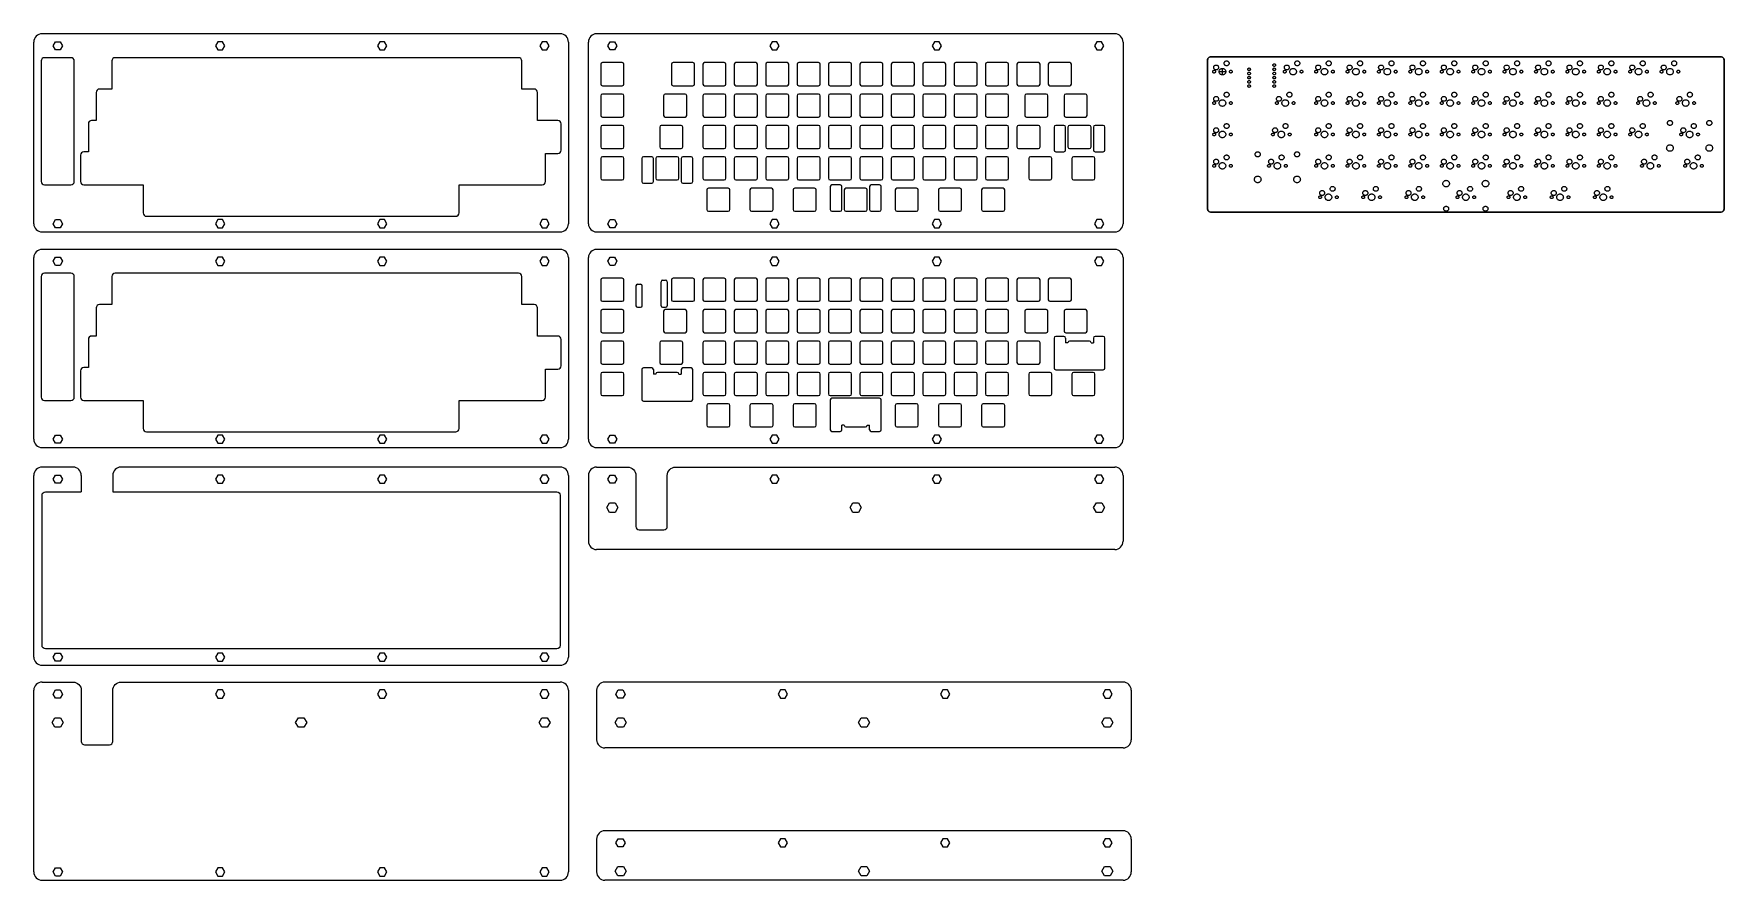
# Model space of a CAD drawing. Extents: x 3 to 1029, y 4 to 518.
import ezdxf

# ---------------------------------------------------------------- set-up
doc = ezdxf.new("R2010")
doc.units = 0
doc.layers.get('0').update_dxf_attribs({"linetype": 'CONTINUOUS'})
doc.layers.add('BLACK', color=7, linetype='CONTINUOUS')

msp = doc.modelspace()

# ---------------------------------------------------------------- linework, layer by layer
at = {"linetype": 'BYBLOCK'}
for p, q in [((3.342806, 402.656653), (3.342806, 512.906653)), ((322.667806, 517.906653), (8.342806, 517.906653)), ((327.667806, 512.906653), (327.667806, 402.656653)), ((339.735203, 402.656653), (339.735203, 512.906653)), ((659.060203, 517.906653), (344.735203, 517.906653)), ((664.060203, 512.906653), (664.060203, 402.656653)), ((8.342806, 397.656653), (322.667806, 397.656653)), ((344.735203, 397.656653), (659.060203, 397.656653)), ((3.342806, 271.81263), (3.342806, 382.06263)), ((322.667806, 387.06263), (8.342806, 387.06263)), ((327.667806, 382.06263), (327.667806, 271.81263)), ((339.735203, 271.81263), (339.735203, 382.06263)), ((659.060203, 387.06263), (344.735203, 387.06263)), ((664.060203, 382.06263), (664.060203, 271.81263)), ((368.547703, 364.87013), (368.547703, 352.90013)), ((369.547703, 365.87013), (371.357703, 365.87013)), ((372.357703, 352.90013), (372.357703, 364.87013)), ((383.787703, 352.90013), (383.787703, 367.41013)), ((384.787703, 368.41013), (386.597703, 368.41013)), ((387.597703, 367.41013), (387.597703, 352.90013)), ((369.547703, 351.90013), (371.357703, 351.90013)), ((384.787703, 351.90013), (386.597703, 351.90013)), ((629.190953, 333.18763), (629.190953, 330.43763)), ((630.628953, 330.43763), (629.190953, 330.43763)), ((644.628953, 330.43763), (646.066953, 330.43763)), ((646.066953, 333.18763), (646.066953, 330.43763)), ((379.159703, 314.13763), (379.159703, 311.38763)), ((380.597703, 311.38763), (379.159703, 311.38763)), ((394.597703, 311.38763), (396.035703, 311.38763)), ((396.035703, 314.13763), (396.035703, 311.38763)), ((494.897703, 280.33763), (493.459703, 280.33763)), ((493.459703, 277.58763), (493.459703, 280.33763)), ((508.897703, 280.33763), (510.335703, 280.33763)), ((510.335703, 277.58763), (510.335703, 280.33763)), ((8.342806, 266.81263), (322.667806, 266.81263)), ((344.735203, 266.81263), (659.060203, 266.81263)), ((3.342806, 139.651386), (3.342806, 249.901386)), ((27.155306, 254.901386), (8.342806, 254.901386)), ((32.155306, 249.901386), (32.155306, 239.901386)), ((51.205306, 249.901386), (51.205306, 239.901386)), ((322.667806, 254.901386), (56.205306, 254.901386)), ((327.667806, 249.901386), (327.667806, 139.651386)), ((339.735203, 249.901386), (339.735203, 209.901386)), ((664.060203, 249.901386), (664.060203, 209.901386)), ((659.060203, 204.901386), (344.735203, 204.901386)), ((8.342806, 134.651386), (322.667806, 134.651386)), ((664.060203, 124.467031), (349.735203, 124.467031)), ((3.342806, 9.217031), (3.342806, 119.467031)), ((327.667806, 119.467031), (327.667806, 9.217031)), ((344.735203, 119.467031), (344.735203, 89.467031)), ((669.060203, 119.467031), (669.060203, 89.467031)), ((664.060203, 84.467031), (349.735203, 84.467031)), ((664.060203, 34.217031), (349.735203, 34.217031)), ((344.735203, 29.217031), (344.735203, 9.217031)), ((669.060203, 29.217031), (669.060203, 9.217031)), ((8.342806, 4.217031), (322.667806, 4.217031)), ((664.060203, 4.217031), (349.735203, 4.217031))]:
    msp.add_line(p, q, dxfattribs=at)
for p, q in [((347.260203, 499.381653), (347.260203, 487.381653)), ((360.260203, 500.381653), (348.260203, 500.381653)), ((361.260203, 487.381653), (361.260203, 499.381653)), ((390.122703, 499.381653), (390.122703, 487.381653)), ((403.122703, 500.381653), (391.122703, 500.381653)), ((404.122703, 487.381653), (404.122703, 499.381653)), ((409.172703, 499.381653), (409.172703, 487.381653)), ((422.172703, 500.381653), (410.172703, 500.381653)), ((423.172703, 487.381653), (423.172703, 499.381653)), ((428.222703, 499.381653), (428.222703, 487.381653)), ((441.222703, 500.381653), (429.222703, 500.381653)), ((442.222703, 487.381653), (442.222703, 499.381653)), ((447.272703, 499.381653), (447.272703, 487.381653)), ((460.272703, 500.381653), (448.272703, 500.381653)), ((461.272703, 487.381653), (461.272703, 499.381653)), ((466.322703, 499.381653), (466.322703, 487.381653)), ((479.322703, 500.381653), (467.322703, 500.381653)), ((480.322703, 487.381653), (480.322703, 499.381653)), ((485.372703, 499.381653), (485.372703, 487.381653)), ((498.372703, 500.381653), (486.372703, 500.381653)), ((499.372703, 487.381653), (499.372703, 499.381653)), ((504.422703, 499.381653), (504.422703, 487.381653)), ((517.422703, 500.381653), (505.422703, 500.381653)), ((518.422703, 487.381653), (518.422703, 499.381653)), ((523.472703, 499.381653), (523.472703, 487.381653)), ((536.472703, 500.381653), (524.472703, 500.381653)), ((537.472703, 487.381653), (537.472703, 499.381653)), ((542.522703, 499.381653), (542.522703, 487.381653)), ((555.522703, 500.381653), (543.522703, 500.381653)), ((556.522703, 487.381653), (556.522703, 499.381653)), ((561.572703, 499.381653), (561.572703, 487.381653)), ((574.572703, 500.381653), (562.572703, 500.381653)), ((575.572703, 487.381653), (575.572703, 499.381653)), ((580.622703, 499.381653), (580.622703, 487.381653)), ((593.622703, 500.381653), (581.622703, 500.381653)), ((594.622703, 487.381653), (594.622703, 499.381653)), ((599.672703, 499.381653), (599.672703, 487.381653)), ((612.672703, 500.381653), (600.672703, 500.381653)), ((613.672703, 487.381653), (613.672703, 499.381653)), ((618.722703, 499.381653), (618.722703, 487.381653)), ((631.722703, 500.381653), (619.722703, 500.381653)), ((632.722703, 487.381653), (632.722703, 499.381653)), ((348.260203, 486.381653), (360.260203, 486.381653)), ((391.122703, 486.381653), (403.122703, 486.381653)), ((410.172703, 486.381653), (422.172703, 486.381653)), ((429.222703, 486.381653), (441.222703, 486.381653)), ((448.272703, 486.381653), (460.272703, 486.381653)), ((467.322703, 486.381653), (479.322703, 486.381653)), ((486.372703, 486.381653), (498.372703, 486.381653)), ((505.422703, 486.381653), (517.422703, 486.381653)), ((524.472703, 486.381653), (536.472703, 486.381653)), ((543.522703, 486.381653), (555.522703, 486.381653)), ((562.572703, 486.381653), (574.572703, 486.381653)), ((581.622703, 486.381653), (593.622703, 486.381653)), ((600.672703, 486.381653), (612.672703, 486.381653)), ((619.722703, 486.381653), (631.722703, 486.381653)), ((347.260203, 480.331653), (347.260203, 468.331653)), ((360.260203, 481.331653), (348.260203, 481.331653)), ((361.260203, 468.331653), (361.260203, 480.331653)), ((385.360203, 480.331653), (385.360203, 468.331653)), ((398.360203, 481.331653), (386.360203, 481.331653)), ((399.360203, 468.331653), (399.360203, 480.331653)), ((409.172703, 480.331653), (409.172703, 468.331653)), ((422.172703, 481.331653), (410.172703, 481.331653)), ((423.172703, 468.331653), (423.172703, 480.331653)), ((428.222703, 480.331653), (428.222703, 468.331653)), ((441.222703, 481.331653), (429.222703, 481.331653)), ((442.222703, 468.331653), (442.222703, 480.331653)), ((447.272703, 480.331653), (447.272703, 468.331653)), ((460.272703, 481.331653), (448.272703, 481.331653)), ((461.272703, 468.331653), (461.272703, 480.331653)), ((466.322703, 480.331653), (466.322703, 468.331653)), ((479.322703, 481.331653), (467.322703, 481.331653)), ((480.322703, 468.331653), (480.322703, 480.331653)), ((485.372703, 480.331653), (485.372703, 468.331653)), ((498.372703, 481.331653), (486.372703, 481.331653)), ((499.372703, 468.331653), (499.372703, 480.331653)), ((504.422703, 480.331653), (504.422703, 468.331653)), ((517.422703, 481.331653), (505.422703, 481.331653)), ((518.422703, 468.331653), (518.422703, 480.331653)), ((523.472703, 480.331653), (523.472703, 468.331653)), ((536.472703, 481.331653), (524.472703, 481.331653)), ((537.472703, 468.331653), (537.472703, 480.331653)), ((542.522703, 480.331653), (542.522703, 468.331653)), ((555.522703, 481.331653), (543.522703, 481.331653)), ((556.522703, 468.331653), (556.522703, 480.331653)), ((561.572703, 480.331653), (561.572703, 468.331653)), ((574.572703, 481.331653), (562.572703, 481.331653)), ((575.572703, 468.331653), (575.572703, 480.331653)), ((580.622703, 480.331653), (580.622703, 468.331653)), ((593.622703, 481.331653), (581.622703, 481.331653)), ((594.622703, 468.331653), (594.622703, 480.331653)), ((604.435203, 480.331653), (604.435203, 468.331653)), ((617.435203, 481.331653), (605.435203, 481.331653)), ((618.435203, 468.331653), (618.435203, 480.331653)), ((628.247703, 480.331653), (628.247703, 468.331653)), ((641.247703, 481.331653), (629.247703, 481.331653)), ((642.247703, 468.331653), (642.247703, 480.331653)), ((348.260203, 467.331653), (360.260203, 467.331653)), ((360.260203, 462.281653), (348.260203, 462.281653)), ((395.978953, 462.281653), (383.978953, 462.281653)), ((386.360203, 467.331653), (398.360203, 467.331653)), ((410.172703, 467.331653), (422.172703, 467.331653)), ((422.172703, 462.281653), (410.172703, 462.281653)), ((429.222703, 467.331653), (441.222703, 467.331653)), ((441.222703, 462.281653), (429.222703, 462.281653)), ((448.272703, 467.331653), (460.272703, 467.331653)), ((460.272703, 462.281653), (448.272703, 462.281653)), ((467.322703, 467.331653), (479.322703, 467.331653)), ((479.322703, 462.281653), (467.322703, 462.281653)), ((486.372703, 467.331653), (498.372703, 467.331653)), ((498.372703, 462.281653), (486.372703, 462.281653)), ((505.422703, 467.331653), (517.422703, 467.331653)), ((517.422703, 462.281653), (505.422703, 462.281653)), ((524.472703, 467.331653), (536.472703, 467.331653)), ((536.472703, 462.281653), (524.472703, 462.281653)), ((543.522703, 467.331653), (555.522703, 467.331653)), ((555.522703, 462.281653), (543.522703, 462.281653)), ((562.572703, 467.331653), (574.572703, 467.331653)), ((574.572703, 462.281653), (562.572703, 462.281653)), ((581.622703, 467.331653), (593.622703, 467.331653)), ((593.622703, 462.281653), (581.622703, 462.281653)), ((612.672703, 462.281653), (600.672703, 462.281653)), ((605.435203, 467.331653), (617.435203, 467.331653)), ((628.190953, 462.281653), (623.190953, 462.281653)), ((629.247703, 467.331653), (641.247703, 467.331653)), ((643.628953, 462.281653), (631.628953, 462.281653)), ((652.066953, 462.281653), (647.066953, 462.281653)), ((347.260203, 461.281653), (347.260203, 449.281653)), ((361.260203, 449.281653), (361.260203, 461.281653)), ((382.978953, 461.281653), (382.978953, 449.281653)), ((396.978953, 449.281653), (396.978953, 461.281653)), ((409.172703, 461.281653), (409.172703, 449.281653)), ((423.172703, 449.281653), (423.172703, 461.281653)), ((428.222703, 461.281653), (428.222703, 449.281653)), ((442.222703, 449.281653), (442.222703, 461.281653)), ((447.272703, 461.281653), (447.272703, 449.281653)), ((461.272703, 449.281653), (461.272703, 461.281653)), ((466.322703, 461.281653), (466.322703, 449.281653)), ((480.322703, 449.281653), (480.322703, 461.281653)), ((485.372703, 461.281653), (485.372703, 449.281653)), ((499.372703, 449.281653), (499.372703, 461.281653)), ((504.422703, 461.281653), (504.422703, 449.281653)), ((518.422703, 449.281653), (518.422703, 461.281653)), ((523.472703, 461.281653), (523.472703, 449.281653)), ((537.472703, 449.281653), (537.472703, 461.281653)), ((542.522703, 461.281653), (542.522703, 449.281653)), ((556.522703, 449.281653), (556.522703, 461.281653)), ((561.572703, 461.281653), (561.572703, 449.281653)), ((575.572703, 449.281653), (575.572703, 461.281653)), ((580.622703, 461.281653), (580.622703, 449.281653)), ((594.622703, 449.281653), (594.622703, 461.281653)), ((599.672703, 461.281653), (599.672703, 449.281653)), ((613.672703, 449.281653), (613.672703, 461.281653)), ((622.190953, 461.281653), (622.190953, 447.281653)), ((629.190953, 447.281653), (629.190953, 461.281653)), ((630.628953, 461.281653), (630.628953, 449.281653)), ((644.628953, 449.281653), (644.628953, 461.281653)), ((646.066953, 461.281653), (646.066953, 447.281653)), ((653.066953, 447.281653), (653.066953, 461.281653)), ((347.260203, 442.231653), (347.260203, 430.231653)), ((348.260203, 448.281653), (360.260203, 448.281653)), ((360.260203, 443.231653), (348.260203, 443.231653)), ((361.260203, 430.231653), (361.260203, 442.231653)), ((372.159703, 442.231653), (372.159703, 428.231653)), ((378.159703, 443.231653), (373.159703, 443.231653)), ((379.159703, 428.231653), (379.159703, 442.231653)), ((380.597703, 442.231653), (380.597703, 430.231653)), ((393.597703, 443.231653), (381.597703, 443.231653)), ((383.978953, 448.281653), (395.978953, 448.281653)), ((394.597703, 430.231653), (394.597703, 442.231653)), ((396.035703, 442.231653), (396.035703, 428.231653)), ((402.035703, 443.231653), (397.035703, 443.231653)), ((403.035703, 428.231653), (403.035703, 442.231653)), ((409.172703, 442.231653), (409.172703, 430.231653)), ((410.172703, 448.281653), (422.172703, 448.281653)), ((422.172703, 443.231653), (410.172703, 443.231653)), ((423.172703, 430.231653), (423.172703, 442.231653)), ((428.222703, 442.231653), (428.222703, 430.231653)), ((429.222703, 448.281653), (441.222703, 448.281653)), ((441.222703, 443.231653), (429.222703, 443.231653)), ((442.222703, 430.231653), (442.222703, 442.231653)), ((447.272703, 442.231653), (447.272703, 430.231653)), ((448.272703, 448.281653), (460.272703, 448.281653)), ((460.272703, 443.231653), (448.272703, 443.231653)), ((461.272703, 430.231653), (461.272703, 442.231653)), ((466.322703, 442.231653), (466.322703, 430.231653)), ((467.322703, 448.281653), (479.322703, 448.281653)), ((479.322703, 443.231653), (467.322703, 443.231653)), ((480.322703, 430.231653), (480.322703, 442.231653)), ((485.372703, 442.231653), (485.372703, 430.231653)), ((486.372703, 448.281653), (498.372703, 448.281653)), ((498.372703, 443.231653), (486.372703, 443.231653)), ((499.372703, 430.231653), (499.372703, 442.231653)), ((504.422703, 442.231653), (504.422703, 430.231653)), ((505.422703, 448.281653), (517.422703, 448.281653)), ((517.422703, 443.231653), (505.422703, 443.231653)), ((518.422703, 430.231653), (518.422703, 442.231653)), ((523.472703, 442.231653), (523.472703, 430.231653)), ((524.472703, 448.281653), (536.472703, 448.281653)), ((536.472703, 443.231653), (524.472703, 443.231653)), ((537.472703, 430.231653), (537.472703, 442.231653)), ((542.522703, 442.231653), (542.522703, 430.231653)), ((543.522703, 448.281653), (555.522703, 448.281653)), ((555.522703, 443.231653), (543.522703, 443.231653)), ((556.522703, 430.231653), (556.522703, 442.231653)), ((561.572703, 442.231653), (561.572703, 430.231653)), ((562.572703, 448.281653), (574.572703, 448.281653)), ((574.572703, 443.231653), (562.572703, 443.231653)), ((575.572703, 430.231653), (575.572703, 442.231653)), ((580.622703, 442.231653), (580.622703, 430.231653)), ((581.622703, 448.281653), (593.622703, 448.281653)), ((593.622703, 443.231653), (581.622703, 443.231653)), ((594.622703, 430.231653), (594.622703, 442.231653)), ((600.672703, 448.281653), (612.672703, 448.281653)), ((606.816453, 442.231653), (606.816453, 430.231653)), ((619.816453, 443.231653), (607.816453, 443.231653)), ((620.816453, 430.231653), (620.816453, 442.231653)), ((623.190953, 446.281653), (628.190953, 446.281653)), ((631.628953, 448.281653), (643.628953, 448.281653)), ((633.010203, 442.231653), (633.010203, 430.231653)), ((646.010203, 443.231653), (634.010203, 443.231653)), ((647.010203, 430.231653), (647.010203, 442.231653)), ((647.066953, 446.281653), (652.066953, 446.281653)), ((348.260203, 429.231653), (360.260203, 429.231653)), ((373.159703, 427.231653), (378.159703, 427.231653)), ((381.597703, 429.231653), (393.597703, 429.231653)), ((397.035703, 427.231653), (402.035703, 427.231653)), ((410.172703, 429.231653), (422.172703, 429.231653)), ((411.553953, 423.181653), (411.553953, 411.181653)), ((424.553953, 424.181653), (412.553953, 424.181653)), ((425.553953, 411.181653), (425.553953, 423.181653)), ((429.222703, 429.231653), (441.222703, 429.231653)), ((437.747703, 423.181653), (437.747703, 411.181653)), ((450.747703, 424.181653), (438.747703, 424.181653)), ((448.272703, 429.231653), (460.272703, 429.231653)), ((451.747703, 411.181653), (451.747703, 423.181653)), ((463.941453, 423.181653), (463.941453, 411.181653)), ((476.941453, 424.181653), (464.941453, 424.181653)), ((467.322703, 429.231653), (479.322703, 429.231653)), ((477.941453, 411.181653), (477.941453, 423.181653)), ((486.372703, 429.231653), (498.372703, 429.231653)), ((486.459703, 425.181653), (486.459703, 411.181653)), ((492.459703, 426.181653), (487.459703, 426.181653)), ((493.459703, 411.181653), (493.459703, 425.181653)), ((494.897703, 423.181653), (494.897703, 411.181653)), ((507.897703, 424.181653), (495.897703, 424.181653)), ((505.422703, 429.231653), (517.422703, 429.231653)), ((508.897703, 411.181653), (508.897703, 423.181653)), ((510.335703, 425.181653), (510.335703, 411.181653)), ((516.335703, 426.181653), (511.335703, 426.181653)), ((517.335703, 411.181653), (517.335703, 425.181653)), ((524.472703, 429.231653), (536.472703, 429.231653)), ((525.853953, 423.181653), (525.853953, 411.181653)), ((538.853953, 424.181653), (526.853953, 424.181653)), ((539.853953, 411.181653), (539.853953, 423.181653)), ((543.522703, 429.231653), (555.522703, 429.231653)), ((552.047703, 423.181653), (552.047703, 411.181653)), ((565.047703, 424.181653), (553.047703, 424.181653)), ((562.572703, 429.231653), (574.572703, 429.231653)), ((566.047703, 411.181653), (566.047703, 423.181653)), ((578.241453, 423.181653), (578.241453, 411.181653)), ((591.241453, 424.181653), (579.241453, 424.181653)), ((581.622703, 429.231653), (593.622703, 429.231653)), ((592.241453, 411.181653), (592.241453, 423.181653)), ((607.816453, 429.231653), (619.816453, 429.231653)), ((634.010203, 429.231653), (646.010203, 429.231653)), ((412.553953, 410.181653), (424.553953, 410.181653)), ((438.747703, 410.181653), (450.747703, 410.181653)), ((464.941453, 410.181653), (476.941453, 410.181653)), ((487.459703, 410.181653), (492.459703, 410.181653)), ((495.897703, 410.181653), (507.897703, 410.181653)), ((511.335703, 410.181653), (516.335703, 410.181653)), ((526.853953, 410.181653), (538.853953, 410.181653)), ((553.047703, 410.181653), (565.047703, 410.181653)), ((579.241453, 410.181653), (591.241453, 410.181653)), ((360.260203, 369.53763), (348.260203, 369.53763)), ((403.122703, 369.53763), (391.122703, 369.53763)), ((422.172703, 369.53763), (410.172703, 369.53763)), ((441.222703, 369.53763), (429.222703, 369.53763)), ((460.272703, 369.53763), (448.272703, 369.53763)), ((479.322703, 369.53763), (467.322703, 369.53763)), ((498.372703, 369.53763), (486.372703, 369.53763)), ((517.422703, 369.53763), (505.422703, 369.53763)), ((536.472703, 369.53763), (524.472703, 369.53763)), ((555.522703, 369.53763), (543.522703, 369.53763)), ((574.572703, 369.53763), (562.572703, 369.53763)), ((593.622703, 369.53763), (581.622703, 369.53763)), ((612.672703, 369.53763), (600.672703, 369.53763)), ((631.722703, 369.53763), (619.722703, 369.53763)), ((347.260203, 368.53763), (347.260203, 356.53763)), ((361.260203, 356.53763), (361.260203, 368.53763)), ((390.122703, 368.53763), (390.122703, 356.53763)), ((404.122703, 356.53763), (404.122703, 368.53763)), ((409.172703, 368.53763), (409.172703, 356.53763)), ((423.172703, 356.53763), (423.172703, 368.53763)), ((428.222703, 368.53763), (428.222703, 356.53763)), ((442.222703, 356.53763), (442.222703, 368.53763)), ((447.272703, 368.53763), (447.272703, 356.53763)), ((461.272703, 356.53763), (461.272703, 368.53763)), ((466.322703, 368.53763), (466.322703, 356.53763)), ((480.322703, 356.53763), (480.322703, 368.53763)), ((485.372703, 368.53763), (485.372703, 356.53763)), ((499.372703, 356.53763), (499.372703, 368.53763)), ((504.422703, 368.53763), (504.422703, 356.53763)), ((518.422703, 356.53763), (518.422703, 368.53763)), ((523.472703, 368.53763), (523.472703, 356.53763)), ((537.472703, 356.53763), (537.472703, 368.53763)), ((542.522703, 368.53763), (542.522703, 356.53763)), ((556.522703, 356.53763), (556.522703, 368.53763)), ((561.572703, 368.53763), (561.572703, 356.53763)), ((575.572703, 356.53763), (575.572703, 368.53763)), ((580.622703, 368.53763), (580.622703, 356.53763)), ((594.622703, 356.53763), (594.622703, 368.53763)), ((599.672703, 368.53763), (599.672703, 356.53763)), ((613.672703, 356.53763), (613.672703, 368.53763)), ((618.722703, 368.53763), (618.722703, 356.53763)), ((632.722703, 356.53763), (632.722703, 368.53763)), ((347.260203, 349.48763), (347.260203, 337.48763)), ((348.260203, 355.53763), (360.260203, 355.53763)), ((360.260203, 350.48763), (348.260203, 350.48763)), ((361.260203, 337.48763), (361.260203, 349.48763)), ((385.360203, 349.48763), (385.360203, 337.48763)), ((398.360203, 350.48763), (386.360203, 350.48763)), ((391.122703, 355.53763), (403.122703, 355.53763)), ((399.360203, 337.48763), (399.360203, 349.48763)), ((409.172703, 349.48763), (409.172703, 337.48763)), ((410.172703, 355.53763), (422.172703, 355.53763)), ((422.172703, 350.48763), (410.172703, 350.48763)), ((423.172703, 337.48763), (423.172703, 349.48763)), ((428.222703, 349.48763), (428.222703, 337.48763)), ((429.222703, 355.53763), (441.222703, 355.53763)), ((441.222703, 350.48763), (429.222703, 350.48763)), ((442.222703, 337.48763), (442.222703, 349.48763)), ((447.272703, 349.48763), (447.272703, 337.48763)), ((448.272703, 355.53763), (460.272703, 355.53763)), ((460.272703, 350.48763), (448.272703, 350.48763)), ((461.272703, 337.48763), (461.272703, 349.48763)), ((466.322703, 349.48763), (466.322703, 337.48763)), ((467.322703, 355.53763), (479.322703, 355.53763)), ((479.322703, 350.48763), (467.322703, 350.48763)), ((480.322703, 337.48763), (480.322703, 349.48763)), ((485.372703, 349.48763), (485.372703, 337.48763)), ((486.372703, 355.53763), (498.372703, 355.53763)), ((498.372703, 350.48763), (486.372703, 350.48763)), ((499.372703, 337.48763), (499.372703, 349.48763)), ((504.422703, 349.48763), (504.422703, 337.48763)), ((505.422703, 355.53763), (517.422703, 355.53763)), ((517.422703, 350.48763), (505.422703, 350.48763)), ((518.422703, 337.48763), (518.422703, 349.48763)), ((523.472703, 349.48763), (523.472703, 337.48763)), ((524.472703, 355.53763), (536.472703, 355.53763)), ((536.472703, 350.48763), (524.472703, 350.48763)), ((537.472703, 337.48763), (537.472703, 349.48763)), ((542.522703, 349.48763), (542.522703, 337.48763)), ((543.522703, 355.53763), (555.522703, 355.53763)), ((555.522703, 350.48763), (543.522703, 350.48763)), ((556.522703, 337.48763), (556.522703, 349.48763)), ((561.572703, 349.48763), (561.572703, 337.48763)), ((562.572703, 355.53763), (574.572703, 355.53763)), ((574.572703, 350.48763), (562.572703, 350.48763)), ((575.572703, 337.48763), (575.572703, 349.48763)), ((580.622703, 349.48763), (580.622703, 337.48763)), ((581.622703, 355.53763), (593.622703, 355.53763)), ((593.622703, 350.48763), (581.622703, 350.48763)), ((594.622703, 337.48763), (594.622703, 349.48763)), ((600.672703, 355.53763), (612.672703, 355.53763)), ((604.435203, 349.48763), (604.435203, 337.48763)), ((617.435203, 350.48763), (605.435203, 350.48763)), ((618.435203, 337.48763), (618.435203, 349.48763)), ((619.722703, 355.53763), (631.722703, 355.53763)), ((628.247703, 349.48763), (628.247703, 337.48763)), ((641.247703, 350.48763), (629.247703, 350.48763)), ((642.247703, 337.48763), (642.247703, 349.48763)), ((347.260203, 330.43763), (347.260203, 318.43763)), ((348.260203, 336.48763), (360.260203, 336.48763)), ((360.260203, 331.43763), (348.260203, 331.43763)), ((361.260203, 318.43763), (361.260203, 330.43763)), ((382.978953, 330.43763), (382.978953, 318.43763)), ((395.978953, 331.43763), (383.978953, 331.43763)), ((386.360203, 336.48763), (398.360203, 336.48763)), ((396.978953, 318.43763), (396.978953, 330.43763)), ((409.172703, 330.43763), (409.172703, 318.43763)), ((410.172703, 336.48763), (422.172703, 336.48763)), ((422.172703, 331.43763), (410.172703, 331.43763)), ((423.172703, 318.43763), (423.172703, 330.43763)), ((428.222703, 330.43763), (428.222703, 318.43763)), ((429.222703, 336.48763), (441.222703, 336.48763)), ((441.222703, 331.43763), (429.222703, 331.43763)), ((442.222703, 318.43763), (442.222703, 330.43763)), ((447.272703, 330.43763), (447.272703, 318.43763)), ((448.272703, 336.48763), (460.272703, 336.48763)), ((460.272703, 331.43763), (448.272703, 331.43763)), ((461.272703, 318.43763), (461.272703, 330.43763)), ((466.322703, 330.43763), (466.322703, 318.43763)), ((467.322703, 336.48763), (479.322703, 336.48763)), ((479.322703, 331.43763), (467.322703, 331.43763)), ((480.322703, 318.43763), (480.322703, 330.43763)), ((485.372703, 330.43763), (485.372703, 318.43763)), ((486.372703, 336.48763), (498.372703, 336.48763)), ((498.372703, 331.43763), (486.372703, 331.43763)), ((499.372703, 318.43763), (499.372703, 330.43763)), ((504.422703, 330.43763), (504.422703, 318.43763)), ((505.422703, 336.48763), (517.422703, 336.48763)), ((517.422703, 331.43763), (505.422703, 331.43763)), ((518.422703, 318.43763), (518.422703, 330.43763)), ((523.472703, 330.43763), (523.472703, 318.43763)), ((524.472703, 336.48763), (536.472703, 336.48763)), ((536.472703, 331.43763), (524.472703, 331.43763)), ((537.472703, 318.43763), (537.472703, 330.43763)), ((542.522703, 330.43763), (542.522703, 318.43763)), ((543.522703, 336.48763), (555.522703, 336.48763)), ((555.522703, 331.43763), (543.522703, 331.43763)), ((556.522703, 318.43763), (556.522703, 330.43763)), ((561.572703, 330.43763), (561.572703, 318.43763)), ((562.572703, 336.48763), (574.572703, 336.48763)), ((574.572703, 331.43763), (562.572703, 331.43763)), ((575.572703, 318.43763), (575.572703, 330.43763)), ((580.622703, 330.43763), (580.622703, 318.43763)), ((581.622703, 336.48763), (593.622703, 336.48763)), ((593.622703, 331.43763), (581.622703, 331.43763)), ((594.622703, 318.43763), (594.622703, 330.43763)), ((599.672703, 330.43763), (599.672703, 318.43763)), ((612.672703, 331.43763), (600.672703, 331.43763)), ((605.435203, 336.48763), (617.435203, 336.48763)), ((613.672703, 318.43763), (613.672703, 330.43763)), ((622.190953, 333.18763), (622.190953, 315.03763)), ((628.190953, 334.18763), (623.190953, 334.18763)), ((629.247703, 336.48763), (641.247703, 336.48763)), ((643.628953, 331.43763), (631.628953, 331.43763)), ((652.066953, 334.18763), (647.066953, 334.18763)), ((653.066953, 315.03763), (653.066953, 333.18763)), ((347.260203, 311.38763), (347.260203, 299.38763)), ((348.260203, 317.43763), (360.260203, 317.43763)), ((360.260203, 312.38763), (348.260203, 312.38763)), ((361.260203, 299.38763), (361.260203, 311.38763)), ((372.159703, 314.13763), (372.159703, 295.98763)), ((378.159703, 315.13763), (373.159703, 315.13763)), ((393.597703, 312.38763), (381.597703, 312.38763)), ((383.978953, 317.43763), (395.978953, 317.43763)), ((402.035703, 315.13763), (397.035703, 315.13763)), ((403.035703, 295.98763), (403.035703, 314.13763)), ((409.172703, 311.38763), (409.172703, 299.38763)), ((410.172703, 317.43763), (422.172703, 317.43763)), ((422.172703, 312.38763), (410.172703, 312.38763)), ((423.172703, 299.38763), (423.172703, 311.38763)), ((428.222703, 311.38763), (428.222703, 299.38763)), ((429.222703, 317.43763), (441.222703, 317.43763)), ((441.222703, 312.38763), (429.222703, 312.38763)), ((442.222703, 299.38763), (442.222703, 311.38763)), ((447.272703, 311.38763), (447.272703, 299.38763)), ((448.272703, 317.43763), (460.272703, 317.43763)), ((460.272703, 312.38763), (448.272703, 312.38763)), ((461.272703, 299.38763), (461.272703, 311.38763)), ((466.322703, 311.38763), (466.322703, 299.38763)), ((467.322703, 317.43763), (479.322703, 317.43763)), ((479.322703, 312.38763), (467.322703, 312.38763)), ((480.322703, 299.38763), (480.322703, 311.38763)), ((485.372703, 311.38763), (485.372703, 299.38763)), ((486.372703, 317.43763), (498.372703, 317.43763)), ((498.372703, 312.38763), (486.372703, 312.38763)), ((499.372703, 299.38763), (499.372703, 311.38763)), ((504.422703, 311.38763), (504.422703, 299.38763)), ((505.422703, 317.43763), (517.422703, 317.43763)), ((517.422703, 312.38763), (505.422703, 312.38763)), ((518.422703, 299.38763), (518.422703, 311.38763)), ((523.472703, 311.38763), (523.472703, 299.38763)), ((524.472703, 317.43763), (536.472703, 317.43763)), ((536.472703, 312.38763), (524.472703, 312.38763)), ((537.472703, 299.38763), (537.472703, 311.38763)), ((542.522703, 311.38763), (542.522703, 299.38763)), ((543.522703, 317.43763), (555.522703, 317.43763)), ((555.522703, 312.38763), (543.522703, 312.38763)), ((556.522703, 299.38763), (556.522703, 311.38763)), ((561.572703, 311.38763), (561.572703, 299.38763)), ((562.572703, 317.43763), (574.572703, 317.43763)), ((574.572703, 312.38763), (562.572703, 312.38763)), ((575.572703, 299.38763), (575.572703, 311.38763)), ((580.622703, 311.38763), (580.622703, 299.38763)), ((581.622703, 317.43763), (593.622703, 317.43763)), ((593.622703, 312.38763), (581.622703, 312.38763)), ((594.622703, 299.38763), (594.622703, 311.38763)), ((600.672703, 317.43763), (612.672703, 317.43763)), ((606.816453, 311.38763), (606.816453, 299.38763)), ((619.816453, 312.38763), (607.816453, 312.38763)), ((620.816453, 299.38763), (620.816453, 311.38763)), ((623.190953, 314.03763), (626.690953, 314.03763)), ((626.690953, 314.03763), (628.190953, 314.03763)), ((628.190953, 314.03763), (647.066953, 314.03763)), ((633.010203, 311.38763), (633.010203, 299.38763)), ((646.010203, 312.38763), (634.010203, 312.38763)), ((647.010203, 299.38763), (647.010203, 311.38763)), ((647.066953, 314.03763), (648.566953, 314.03763)), ((648.566953, 314.03763), (652.066953, 314.03763)), ((348.260203, 298.38763), (360.260203, 298.38763)), ((410.172703, 298.38763), (422.172703, 298.38763)), ((429.222703, 298.38763), (441.222703, 298.38763)), ((448.272703, 298.38763), (460.272703, 298.38763)), ((467.322703, 298.38763), (479.322703, 298.38763)), ((486.372703, 298.38763), (498.372703, 298.38763)), ((505.422703, 298.38763), (517.422703, 298.38763)), ((524.472703, 298.38763), (536.472703, 298.38763)), ((543.522703, 298.38763), (555.522703, 298.38763)), ((562.572703, 298.38763), (574.572703, 298.38763)), ((581.622703, 298.38763), (593.622703, 298.38763)), ((607.816453, 298.38763), (619.816453, 298.38763)), ((634.010203, 298.38763), (646.010203, 298.38763)), ((373.159703, 294.98763), (376.659703, 294.98763)), ((376.659703, 294.98763), (378.159703, 294.98763)), ((378.159703, 294.98763), (397.035703, 294.98763)), ((397.035703, 294.98763), (398.535703, 294.98763)), ((398.535703, 294.98763), (402.035703, 294.98763)), ((411.553953, 292.33763), (411.553953, 280.33763)), ((424.553953, 293.33763), (412.553953, 293.33763)), ((425.553953, 280.33763), (425.553953, 292.33763)), ((437.747703, 292.33763), (437.747703, 280.33763)), ((450.747703, 293.33763), (438.747703, 293.33763)), ((451.747703, 280.33763), (451.747703, 292.33763)), ((463.941453, 292.33763), (463.941453, 280.33763)), ((476.941453, 293.33763), (464.941453, 293.33763)), ((477.941453, 280.33763), (477.941453, 292.33763)), ((486.459703, 295.73763), (486.459703, 277.58763)), ((490.959703, 296.73763), (487.459703, 296.73763)), ((492.459703, 296.73763), (490.959703, 296.73763)), ((511.335703, 296.73763), (492.459703, 296.73763)), ((512.835703, 296.73763), (511.335703, 296.73763)), ((516.335703, 296.73763), (512.835703, 296.73763)), ((517.335703, 277.58763), (517.335703, 295.73763)), ((525.853953, 292.33763), (525.853953, 280.33763)), ((538.853953, 293.33763), (526.853953, 293.33763)), ((539.853953, 280.33763), (539.853953, 292.33763)), ((552.047703, 292.33763), (552.047703, 280.33763)), ((565.047703, 293.33763), (553.047703, 293.33763)), ((566.047703, 280.33763), (566.047703, 292.33763)), ((578.241453, 292.33763), (578.241453, 280.33763)), ((591.241453, 293.33763), (579.241453, 293.33763)), ((592.241453, 280.33763), (592.241453, 292.33763)), ((412.553953, 279.33763), (424.553953, 279.33763)), ((438.747703, 279.33763), (450.747703, 279.33763)), ((464.941453, 279.33763), (476.941453, 279.33763)), ((495.897703, 279.33763), (507.897703, 279.33763)), ((526.853953, 279.33763), (538.853953, 279.33763)), ((553.047703, 279.33763), (565.047703, 279.33763)), ((579.241453, 279.33763), (591.241453, 279.33763)), ((487.459703, 276.58763), (492.459703, 276.58763)), ((511.335703, 276.58763), (516.335703, 276.58763))]:
    msp.add_line(p, q)
at = {"color": 3, "linetype": 'BYBLOCK'}
for p, q in [((722.340008, 494.923782), (726.327808, 494.923782)), ((724.333908, 492.929882), (724.333908, 496.917682))]:
    msp.add_line(p, q, dxfattribs=at)
for points in [[(16.453298, 508.206653), (15.03879, 510.656653), (16.453298, 513.106653), (19.282314, 513.106653), (20.696822, 510.656653), (19.282314, 508.206653)], [(117.707314, 508.206653), (119.121822, 510.656653), (117.707314, 513.106653), (114.878298, 513.106653), (113.46379, 510.656653), (114.878298, 508.206653)], [(216.132314, 508.206653), (217.546822, 510.656653), (216.132314, 513.106653), (213.303298, 513.106653), (211.88879, 510.656653), (213.303298, 508.206653)], [(314.557314, 508.206653), (315.971822, 510.656653), (314.557314, 513.106653), (311.728298, 513.106653), (310.31379, 510.656653), (311.728298, 508.206653)], [(352.845695, 508.206653), (351.431187, 510.656653), (352.845695, 513.106653), (355.674711, 513.106653), (357.089219, 510.656653), (355.674711, 508.206653)], [(454.099711, 508.206653), (455.514219, 510.656653), (454.099711, 513.106653), (451.270695, 513.106653), (449.856187, 510.656653), (451.270695, 508.206653)], [(552.524711, 508.206653), (553.939219, 510.656653), (552.524711, 513.106653), (549.695695, 513.106653), (548.281187, 510.656653), (549.695695, 508.206653)], [(650.949711, 508.206653), (652.364219, 510.656653), (650.949711, 513.106653), (648.120695, 513.106653), (646.706187, 510.656653), (648.120695, 508.206653)], [(16.453298, 400.206653), (15.03879, 402.656653), (16.453298, 405.106653), (19.282314, 405.106653), (20.696822, 402.656653), (19.282314, 400.206653)], [(117.707314, 400.206653), (119.121822, 402.656653), (117.707314, 405.106653), (114.878298, 405.106653), (113.46379, 402.656653), (114.878298, 400.206653)], [(216.132314, 400.206653), (217.546822, 402.656653), (216.132314, 405.106653), (213.303298, 405.106653), (211.88879, 402.656653), (213.303298, 400.206653)], [(314.557314, 400.206653), (315.971822, 402.656653), (314.557314, 405.106653), (311.728298, 405.106653), (310.31379, 402.656653), (311.728298, 400.206653)], [(352.845695, 400.206653), (351.431187, 402.656653), (352.845695, 405.106653), (355.674711, 405.106653), (357.089219, 402.656653), (355.674711, 400.206653)], [(454.099711, 400.206653), (455.514219, 402.656653), (454.099711, 405.106653), (451.270695, 405.106653), (449.856187, 402.656653), (451.270695, 400.206653)], [(552.524711, 400.206653), (553.939219, 402.656653), (552.524711, 405.106653), (549.695695, 405.106653), (548.281187, 402.656653), (549.695695, 400.206653)], [(650.949711, 400.206653), (652.364219, 402.656653), (650.949711, 405.106653), (648.120695, 405.106653), (646.706187, 402.656653), (648.120695, 400.206653)], [(16.453298, 377.36263), (15.03879, 379.81263), (16.453298, 382.26263), (19.282314, 382.26263), (20.696822, 379.81263), (19.282314, 377.36263)], [(117.707314, 377.36263), (119.121822, 379.81263), (117.707314, 382.26263), (114.878298, 382.26263), (113.46379, 379.81263), (114.878298, 377.36263)], [(216.132314, 377.36263), (217.546822, 379.81263), (216.132314, 382.26263), (213.303298, 382.26263), (211.88879, 379.81263), (213.303298, 377.36263)], [(314.557314, 377.36263), (315.971822, 379.81263), (314.557314, 382.26263), (311.728298, 382.26263), (310.31379, 379.81263), (311.728298, 377.36263)], [(352.845695, 377.36263), (351.431187, 379.81263), (352.845695, 382.26263), (355.674711, 382.26263), (357.089219, 379.81263), (355.674711, 377.36263)], [(454.099711, 377.36263), (455.514219, 379.81263), (454.099711, 382.26263), (451.270695, 382.26263), (449.856187, 379.81263), (451.270695, 377.36263)], [(552.524711, 377.36263), (553.939219, 379.81263), (552.524711, 382.26263), (549.695695, 382.26263), (548.281187, 379.81263), (549.695695, 377.36263)], [(650.949711, 377.36263), (652.364219, 379.81263), (650.949711, 382.26263), (648.120695, 382.26263), (646.706187, 379.81263), (648.120695, 377.36263)], [(16.453298, 269.36263), (15.03879, 271.81263), (16.453298, 274.26263), (19.282314, 274.26263), (20.696822, 271.81263), (19.282314, 269.36263)], [(117.707314, 269.36263), (119.121822, 271.81263), (117.707314, 274.26263), (114.878298, 274.26263), (113.46379, 271.81263), (114.878298, 269.36263)], [(216.132314, 269.36263), (217.546822, 271.81263), (216.132314, 274.26263), (213.303298, 274.26263), (211.88879, 271.81263), (213.303298, 269.36263)], [(314.557314, 269.36263), (315.971822, 271.81263), (314.557314, 274.26263), (311.728298, 274.26263), (310.31379, 271.81263), (311.728298, 269.36263)], [(352.845695, 269.36263), (351.431187, 271.81263), (352.845695, 274.26263), (355.674711, 274.26263), (357.089219, 271.81263), (355.674711, 269.36263)], [(454.099711, 269.36263), (455.514219, 271.81263), (454.099711, 274.26263), (451.270695, 274.26263), (449.856187, 271.81263), (451.270695, 269.36263)], [(552.524711, 269.36263), (553.939219, 271.81263), (552.524711, 274.26263), (549.695695, 274.26263), (548.281187, 271.81263), (549.695695, 269.36263)], [(650.949711, 269.36263), (652.364219, 271.81263), (650.949711, 274.26263), (648.120695, 274.26263), (646.706187, 271.81263), (648.120695, 269.36263)], [(16.453298, 245.201386), (15.03879, 247.651386), (16.453298, 250.101386), (19.282314, 250.101386), (20.696822, 247.651386), (19.282314, 245.201386)], [(117.707314, 245.201386), (119.121822, 247.651386), (117.707314, 250.101386), (114.878298, 250.101386), (113.46379, 247.651386), (114.878298, 245.201386)], [(216.132314, 245.201386), (217.546822, 247.651386), (216.132314, 250.101386), (213.303298, 250.101386), (211.88879, 247.651386), (213.303298, 245.201386)], [(314.557314, 245.201386), (315.971822, 247.651386), (314.557314, 250.101386), (311.728298, 250.101386), (310.31379, 247.651386), (311.728298, 245.201386)], [(352.845695, 245.201386), (351.431187, 247.651386), (352.845695, 250.101386), (355.674711, 250.101386), (357.089219, 247.651386), (355.674711, 245.201386)], [(454.099711, 245.201386), (455.514219, 247.651386), (454.099711, 250.101386), (451.270695, 250.101386), (449.856187, 247.651386), (451.270695, 245.201386)], [(552.524711, 245.201386), (553.939219, 247.651386), (552.524711, 250.101386), (549.695695, 250.101386), (548.281187, 247.651386), (549.695695, 245.201386)], [(650.949711, 245.201386), (652.364219, 247.651386), (650.949711, 250.101386), (648.120695, 250.101386), (646.706187, 247.651386), (648.120695, 245.201386)], [(355.935203, 233.277571), (357.610203, 230.376386), (355.935203, 227.475201), (352.585203, 227.475201), (350.910203, 230.376386), (352.585203, 233.277571)], [(503.572703, 233.277571), (505.247703, 230.376386), (503.572703, 227.475201), (500.222703, 227.475201), (498.547703, 230.376386), (500.222703, 233.277571)], [(651.210203, 233.277571), (652.885203, 230.376386), (651.210203, 227.475201), (647.860203, 227.475201), (646.185203, 230.376386), (647.860203, 233.277571)], [(16.453298, 137.201386), (15.03879, 139.651386), (16.453298, 142.101386), (19.282314, 142.101386), (20.696822, 139.651386), (19.282314, 137.201386)], [(117.707314, 137.201386), (119.121822, 139.651386), (117.707314, 142.101386), (114.878298, 142.101386), (113.46379, 139.651386), (114.878298, 137.201386)], [(216.132314, 137.201386), (217.546822, 139.651386), (216.132314, 142.101386), (213.303298, 142.101386), (211.88879, 139.651386), (213.303298, 137.201386)], [(314.557314, 137.201386), (315.971822, 139.651386), (314.557314, 142.101386), (311.728298, 142.101386), (310.31379, 139.651386), (311.728298, 137.201386)], [(16.453298, 114.767031), (15.03879, 117.217031), (16.453298, 119.667031), (19.282314, 119.667031), (20.696822, 117.217031), (19.282314, 114.767031)], [(117.707314, 114.767031), (119.121822, 117.217031), (117.707314, 119.667031), (114.878298, 119.667031), (113.46379, 117.217031), (114.878298, 114.767031)], [(216.132314, 114.767031), (217.546822, 117.217031), (216.132314, 119.667031), (213.303298, 119.667031), (211.88879, 117.217031), (213.303298, 114.767031)], [(314.557314, 114.767031), (315.971822, 117.217031), (314.557314, 119.667031), (311.728298, 119.667031), (310.31379, 117.217031), (311.728298, 114.767031)], [(357.845695, 114.767031), (356.431187, 117.217031), (357.845695, 119.667031), (360.674711, 119.667031), (362.089219, 117.217031), (360.674711, 114.767031)], [(459.099711, 114.767031), (460.514219, 117.217031), (459.099711, 119.667031), (456.270695, 119.667031), (454.856187, 117.217031), (456.270695, 114.767031)], [(557.524711, 114.767031), (558.939219, 117.217031), (557.524711, 119.667031), (554.695695, 119.667031), (553.281187, 117.217031), (554.695695, 114.767031)], [(655.949711, 114.767031), (657.364219, 117.217031), (655.949711, 119.667031), (653.120695, 119.667031), (651.706187, 117.217031), (653.120695, 114.767031)], [(19.542806, 102.843216), (21.217806, 99.942031), (19.542806, 97.040846), (16.192806, 97.040846), (14.517806, 99.942031), (16.192806, 102.843216)], [(167.180306, 102.843216), (168.855306, 99.942031), (167.180306, 97.040846), (163.830306, 97.040846), (162.155306, 99.942031), (163.830306, 102.843216)], [(314.817806, 102.843216), (316.492806, 99.942031), (314.817806, 97.040846), (311.467806, 97.040846), (309.792806, 99.942031), (311.467806, 102.843216)], [(360.935203, 102.843216), (362.610203, 99.942031), (360.935203, 97.040846), (357.585203, 97.040846), (355.910203, 99.942031), (357.585203, 102.843216)], [(508.572703, 102.843216), (510.247703, 99.942031), (508.572703, 97.040846), (505.222703, 97.040846), (503.547703, 99.942031), (505.222703, 102.843216)], [(656.210203, 102.843216), (657.885203, 99.942031), (656.210203, 97.040846), (652.860203, 97.040846), (651.185203, 99.942031), (652.860203, 102.843216)], [(357.845695, 24.517031), (356.431187, 26.967031), (357.845695, 29.417031), (360.674711, 29.417031), (362.089219, 26.967031), (360.674711, 24.517031)], [(459.099711, 24.517031), (460.514219, 26.967031), (459.099711, 29.417031), (456.270695, 29.417031), (454.856187, 26.967031), (456.270695, 24.517031)], [(557.524711, 24.517031), (558.939219, 26.967031), (557.524711, 29.417031), (554.695695, 29.417031), (553.281187, 26.967031), (554.695695, 24.517031)], [(655.949711, 24.517031), (657.364219, 26.967031), (655.949711, 29.417031), (653.120695, 29.417031), (651.706187, 26.967031), (653.120695, 24.517031)], [(16.453298, 6.767031), (15.03879, 9.217031), (16.453298, 11.667031), (19.282314, 11.667031), (20.696822, 9.217031), (19.282314, 6.767031)], [(117.707314, 6.767031), (119.121822, 9.217031), (117.707314, 11.667031), (114.878298, 11.667031), (113.46379, 9.217031), (114.878298, 6.767031)], [(216.132314, 6.767031), (217.546822, 9.217031), (216.132314, 11.667031), (213.303298, 11.667031), (211.88879, 9.217031), (213.303298, 6.767031)], [(314.557314, 6.767031), (315.971822, 9.217031), (314.557314, 11.667031), (311.728298, 11.667031), (310.31379, 9.217031), (311.728298, 6.767031)], [(360.935203, 12.593216), (362.610203, 9.692031), (360.935203, 6.790846), (357.585203, 6.790846), (355.910203, 9.692031), (357.585203, 12.593216)], [(508.572703, 12.593216), (510.247703, 9.692031), (508.572703, 6.790846), (505.222703, 6.790846), (503.547703, 9.692031), (505.222703, 12.593216)], [(656.210203, 12.593216), (657.885203, 9.692031), (656.210203, 6.790846), (652.860203, 6.790846), (651.185203, 9.692031), (652.860203, 12.593216)]]:
    msp.add_lwpolyline(points, close=True)
at = {"linetype": 'BYBLOCK'}
for points in [[(25.892806, 503.406653), (9.842806, 503.406653, 0.414214), (7.842806, 501.406653), (7.842806, 428.206653, 0.414214), (9.842806, 426.206653), (25.892806, 426.206653, 0.414214), (27.892806, 428.206653), (27.892806, 501.406653, 0.414214)], [(261.255306, 409.156653), (261.255306, 426.206653), (311.642806, 426.206653, 0.414214), (313.642806, 428.206653), (313.642806, 445.256653), (321.167806, 445.256653, 0.414214), (323.167806, 447.256653), (323.167806, 463.306653, 0.414214), (321.167806, 465.306653), (308.880306, 465.306653), (308.880306, 482.356653, 0.414214), (306.880306, 484.356653), (299.355306, 484.356653), (299.355306, 501.406653, 0.414214), (297.355306, 503.406653), (52.705306, 503.406653, 0.414214), (50.705306, 501.406653), (50.705306, 484.356653), (43.180306, 484.356653, 0.414214), (41.180306, 482.356653), (41.180306, 465.306653), (38.417806, 465.306653, 0.414214), (36.417806, 463.306653), (36.417806, 446.256653), (33.655306, 446.256653, 0.414214), (31.655306, 444.256653), (31.655306, 428.206653, 0.414214), (33.655306, 426.206653), (69.755306, 426.206653), (69.755306, 409.156653, 0.414214), (71.755306, 407.156653), (259.255306, 407.156653, 0.414214)], [(25.892806, 372.56263), (9.842806, 372.56263, 0.414214), (7.842806, 370.56263), (7.842806, 297.36263, 0.414214), (9.842806, 295.36263), (25.892806, 295.36263, 0.414214), (27.892806, 297.36263), (27.892806, 370.56263, 0.414214)], [(261.255306, 278.31263), (261.255306, 295.36263), (311.642806, 295.36263, 0.414214), (313.642806, 297.36263), (313.642806, 314.41263), (321.167806, 314.41263, 0.414214), (323.167806, 316.41263), (323.167806, 332.46263, 0.414214), (321.167806, 334.46263), (308.880306, 334.46263), (308.880306, 351.51263, 0.414214), (306.880306, 353.51263), (299.355306, 353.51263), (299.355306, 370.56263, 0.414214), (297.355306, 372.56263), (52.705306, 372.56263, 0.414214), (50.705306, 370.56263), (50.705306, 353.51263), (43.180306, 353.51263, 0.414214), (41.180306, 351.51263), (41.180306, 334.46263), (38.417806, 334.46263, 0.414214), (36.417806, 332.46263), (36.417806, 315.41263), (33.655306, 315.41263, 0.414214), (31.655306, 313.41263), (31.655306, 297.36263, 0.414214), (33.655306, 295.36263), (69.755306, 295.36263), (69.755306, 278.31263, 0.414214), (71.755306, 276.31263), (259.255306, 276.31263, 0.414214)]]:
    msp.add_lwpolyline(points, format="xyb", close=True, dxfattribs=at)
for points in [[(344.735203, 254.901386), (363.547703, 254.901386, -0.414214), (368.547703, 249.901386), (368.547703, 218.901386, 0.414214), (370.547703, 216.901386), (385.597703, 216.901386, 0.414214), (387.597703, 218.901386), (387.597703, 249.901386, -0.414214), (392.597703, 254.901386), (659.060203, 254.901386)], [(8.342806, 146.651386), (8.342806, 237.901386, -0.414214), (10.342806, 239.901386), (32.155306, 239.901386)], [(51.205306, 239.901386), (320.667806, 239.901386, -0.414214), (322.667806, 237.901386), (322.667806, 146.651386, -0.414214), (320.667806, 144.651386), (10.342806, 144.651386, -0.414214), (8.342806, 146.651386)], [(8.342806, 124.467031), (27.155306, 124.467031, -0.414214), (32.155306, 119.467031), (32.155306, 88.467031, 0.414214), (34.155306, 86.467031), (49.205306, 86.467031, 0.414214), (51.205306, 88.467031), (51.205306, 119.467031, -0.414214), (56.205306, 124.467031), (322.667806, 124.467031)]]:
    msp.add_lwpolyline(points, format="xyb", dxfattribs=at)
for centre, radius, start, end in [((8.342806, 512.906653), 5, 90, 180), ((322.667806, 512.906653), 5, 0, 90), ((344.735203, 512.906653), 5, 90, 180), ((659.060203, 512.906653), 5, 0, 90), ((8.342806, 402.656653), 5, 180, 270), ((322.667806, 402.656653), 5, 270, 0), ((344.735203, 402.656653), 5, 180, 270), ((659.060203, 402.656653), 5, 270, 0), ((8.342806, 382.06263), 5, 90, 180), ((322.667806, 382.06263), 5, 0, 90), ((344.735203, 382.06263), 5, 90, 180), ((659.060203, 382.06263), 5, 0, 90), ((369.547703, 364.87013), 1, 90, 180), ((371.357703, 364.87013), 1, 0, 90), ((384.787703, 367.41013), 1, 90, 180), ((386.597703, 367.41013), 1, 0, 90), ((369.547703, 352.90013), 1, 180, 270), ((371.357703, 352.90013), 1, 270, 0), ((384.787703, 352.90013), 1, 180, 270), ((386.597703, 352.90013), 1, 270, 0), ((8.342806, 271.81263), 5, 180, 270), ((322.667806, 271.81263), 5, 270, 0), ((344.735203, 271.81263), 5, 180, 270), ((659.060203, 271.81263), 5, 270, 0), ((8.342806, 249.901386), 5, 90, 180), ((27.155306, 249.901386), 5, 0, 90), ((56.205306, 249.901386), 5, 90, 180), ((322.667806, 249.901386), 5, 0, 90), ((344.735203, 249.901386), 5, 90, 180), ((659.060203, 249.901386), 5, 0, 90), ((344.735203, 209.901386), 5, 180, 270), ((659.060203, 209.901386), 5, 270, 0), ((8.342806, 139.651386), 5, 180, 270), ((322.667806, 139.651386), 5, 270, 0), ((8.342806, 119.467031), 5, 90, 180), ((322.667806, 119.467031), 5, 0, 90), ((349.735203, 119.467031), 5, 90, 180), ((664.060203, 119.467031), 5, 0, 90), ((349.735203, 89.467031), 5, 180, 270), ((664.060203, 89.467031), 5, 270, 0), ((349.735203, 29.217031), 5, 90, 180), ((664.060203, 29.217031), 5, 0, 90), ((8.342806, 9.217031), 5, 180, 270), ((322.667806, 9.217031), 5, 270, 0), ((349.735203, 9.217031), 5, 180, 270), ((664.060203, 9.217031), 5, 270, 0)]:
    msp.add_arc(centre, radius, start, end, dxfattribs=at)
for centre, start, end in [((348.260203, 499.381653), 90, 180), ((360.260203, 499.381653), 0, 90), ((391.122703, 499.381653), 90, 180), ((403.122703, 499.381653), 0, 90), ((410.172703, 499.381653), 90, 180), ((422.172703, 499.381653), 0, 90), ((429.222703, 499.381653), 90, 180), ((441.222703, 499.381653), 0, 90), ((448.272703, 499.381653), 90, 180), ((460.272703, 499.381653), 0, 90), ((467.322703, 499.381653), 90, 180), ((479.322703, 499.381653), 0, 90), ((486.372703, 499.381653), 90, 180), ((498.372703, 499.381653), 0, 90), ((505.422703, 499.381653), 90, 180), ((517.422703, 499.381653), 0, 90), ((524.472703, 499.381653), 90, 180), ((536.472703, 499.381653), 0, 90), ((543.522703, 499.381653), 90, 180), ((555.522703, 499.381653), 0, 90), ((562.572703, 499.381653), 90, 180), ((574.572703, 499.381653), 0, 90), ((581.622703, 499.381653), 90, 180), ((593.622703, 499.381653), 0, 90), ((600.672703, 499.381653), 90, 180), ((612.672703, 499.381653), 0, 90), ((619.722703, 499.381653), 90, 180), ((631.722703, 499.381653), 0, 90), ((348.260203, 487.381653), 180, 270), ((360.260203, 487.381653), 270, 0), ((391.122703, 487.381653), 180, 270), ((403.122703, 487.381653), 270, 0), ((410.172703, 487.381653), 180, 270), ((422.172703, 487.381653), 270, 0), ((429.222703, 487.381653), 180, 270), ((441.222703, 487.381653), 270, 0), ((448.272703, 487.381653), 180, 270), ((460.272703, 487.381653), 270, 0), ((467.322703, 487.381653), 180, 270), ((479.322703, 487.381653), 270, 0), ((486.372703, 487.381653), 180, 270), ((498.372703, 487.381653), 270, 0), ((505.422703, 487.381653), 180, 270), ((517.422703, 487.381653), 270, 0), ((524.472703, 487.381653), 180, 270), ((536.472703, 487.381653), 270, 0), ((543.522703, 487.381653), 180, 270), ((555.522703, 487.381653), 270, 0), ((562.572703, 487.381653), 180, 270), ((574.572703, 487.381653), 270, 0), ((581.622703, 487.381653), 180, 270), ((593.622703, 487.381653), 270, 0), ((600.672703, 487.381653), 180, 270), ((612.672703, 487.381653), 270, 0), ((619.722703, 487.381653), 180, 270), ((631.722703, 487.381653), 270, 0), ((348.260203, 480.331653), 90, 180), ((360.260203, 480.331653), 0, 90), ((386.360203, 480.331653), 90, 180), ((398.360203, 480.331653), 0, 90), ((410.172703, 480.331653), 90, 180), ((422.172703, 480.331653), 0, 90), ((429.222703, 480.331653), 90, 180), ((441.222703, 480.331653), 0, 90), ((448.272703, 480.331653), 90, 180), ((460.272703, 480.331653), 0, 90), ((467.322703, 480.331653), 90, 180), ((479.322703, 480.331653), 0, 90), ((486.372703, 480.331653), 90, 180), ((498.372703, 480.331653), 0, 90), ((505.422703, 480.331653), 90, 180), ((517.422703, 480.331653), 0, 90), ((524.472703, 480.331653), 90, 180), ((536.472703, 480.331653), 0, 90), ((543.522703, 480.331653), 90, 180), ((555.522703, 480.331653), 0, 90), ((562.572703, 480.331653), 90, 180), ((574.572703, 480.331653), 0, 90), ((581.622703, 480.331653), 90, 180), ((593.622703, 480.331653), 0, 90), ((605.435203, 480.331653), 90, 180), ((617.435203, 480.331653), 0, 90), ((629.247703, 480.331653), 90, 180), ((641.247703, 480.331653), 0, 90), ((348.260203, 468.331653), 180, 270), ((348.260203, 461.281653), 90, 180), ((360.260203, 468.331653), 270, 0), ((360.260203, 461.281653), 0, 90), ((383.978953, 461.281653), 90, 180), ((386.360203, 468.331653), 180, 270), ((395.978953, 461.281653), 0, 90), ((398.360203, 468.331653), 270, 0), ((410.172703, 468.331653), 180, 270), ((410.172703, 461.281653), 90, 180), ((422.172703, 468.331653), 270, 0), ((422.172703, 461.281653), 0, 90), ((429.222703, 468.331653), 180, 270), ((429.222703, 461.281653), 90, 180), ((441.222703, 468.331653), 270, 0), ((441.222703, 461.281653), 0, 90), ((448.272703, 468.331653), 180, 270), ((448.272703, 461.281653), 90, 180), ((460.272703, 468.331653), 270, 0), ((460.272703, 461.281653), 0, 90), ((467.322703, 468.331653), 180, 270), ((467.322703, 461.281653), 90, 180), ((479.322703, 468.331653), 270, 0), ((479.322703, 461.281653), 0, 90), ((486.372703, 468.331653), 180, 270), ((486.372703, 461.281653), 90, 180), ((498.372703, 468.331653), 270, 0), ((498.372703, 461.281653), 0, 90), ((505.422703, 468.331653), 180, 270), ((505.422703, 461.281653), 90, 180), ((517.422703, 468.331653), 270, 0), ((517.422703, 461.281653), 0, 90), ((524.472703, 468.331653), 180, 270), ((524.472703, 461.281653), 90, 180), ((536.472703, 468.331653), 270, 0), ((536.472703, 461.281653), 0, 90), ((543.522703, 468.331653), 180, 270), ((543.522703, 461.281653), 90, 180), ((555.522703, 468.331653), 270, 0), ((555.522703, 461.281653), 0, 90), ((562.572703, 468.331653), 180, 270), ((562.572703, 461.281653), 90, 180), ((574.572703, 468.331653), 270, 0), ((574.572703, 461.281653), 0, 90), ((581.622703, 468.331653), 180, 270), ((581.622703, 461.281653), 90, 180), ((593.622703, 468.331653), 270, 0), ((593.622703, 461.281653), 0, 90), ((600.672703, 461.281653), 90, 180), ((605.435203, 468.331653), 180, 270), ((612.672703, 461.281653), 0, 90), ((617.435203, 468.331653), 270, 0), ((623.190953, 461.281653), 90, 180), ((628.190953, 461.281653), 0, 90), ((629.247703, 468.331653), 180, 270), ((631.628953, 461.281653), 90, 180), ((641.247703, 468.331653), 270, 0), ((643.628953, 461.281653), 0, 90), ((647.066953, 461.281653), 90, 180), ((652.066953, 461.281653), 0, 90), ((348.260203, 449.281653), 180, 270), ((348.260203, 442.231653), 90, 180), ((360.260203, 449.281653), 270, 0), ((360.260203, 442.231653), 0, 90), ((373.159703, 442.231653), 90, 180), ((378.159703, 442.231653), 0, 90), ((381.597703, 442.231653), 90, 180), ((383.978953, 449.281653), 180, 270), ((393.597703, 442.231653), 0, 90), ((395.978953, 449.281653), 270, 0), ((397.035703, 442.231653), 90, 180), ((402.035703, 442.231653), 0, 90), ((410.172703, 449.281653), 180, 270), ((410.172703, 442.231653), 90, 180), ((422.172703, 449.281653), 270, 0), ((422.172703, 442.231653), 0, 90), ((429.222703, 449.281653), 180, 270), ((429.222703, 442.231653), 90, 180), ((441.222703, 449.281653), 270, 0), ((441.222703, 442.231653), 0, 90), ((448.272703, 449.281653), 180, 270), ((448.272703, 442.231653), 90, 180), ((460.272703, 449.281653), 270, 0), ((460.272703, 442.231653), 0, 90), ((467.322703, 449.281653), 180, 270), ((467.322703, 442.231653), 90, 180), ((479.322703, 449.281653), 270, 0), ((479.322703, 442.231653), 0, 90), ((486.372703, 449.281653), 180, 270), ((486.372703, 442.231653), 90, 180), ((498.372703, 449.281653), 270, 0), ((498.372703, 442.231653), 0, 90), ((505.422703, 449.281653), 180, 270), ((505.422703, 442.231653), 90, 180), ((517.422703, 449.281653), 270, 0), ((517.422703, 442.231653), 0, 90), ((524.472703, 449.281653), 180, 270), ((524.472703, 442.231653), 90, 180), ((536.472703, 449.281653), 270, 0), ((536.472703, 442.231653), 0, 90), ((543.522703, 449.281653), 180, 270), ((543.522703, 442.231653), 90, 180), ((555.522703, 449.281653), 270, 0), ((555.522703, 442.231653), 0, 90), ((562.572703, 449.281653), 180, 270), ((562.572703, 442.231653), 90, 180), ((574.572703, 449.281653), 270, 0), ((574.572703, 442.231653), 0, 90), ((581.622703, 449.281653), 180, 270), ((581.622703, 442.231653), 90, 180), ((593.622703, 449.281653), 270, 0), ((593.622703, 442.231653), 0, 90), ((600.672703, 449.281653), 180, 270), ((607.816453, 442.231653), 90, 180), ((612.672703, 449.281653), 270, 0), ((619.816453, 442.231653), 0, 90), ((623.190953, 447.281653), 180, 270), ((628.190953, 447.281653), 270, 0), ((631.628953, 449.281653), 180, 270), ((634.010203, 442.231653), 90, 180), ((643.628953, 449.281653), 270, 0), ((646.010203, 442.231653), 0, 90), ((647.066953, 447.281653), 180, 270), ((652.066953, 447.281653), 270, 0), ((348.260203, 430.231653), 180, 270), ((360.260203, 430.231653), 270, 0), ((373.159703, 428.231653), 180, 270), ((378.159703, 428.231653), 270, 0), ((381.597703, 430.231653), 180, 270), ((393.597703, 430.231653), 270, 0), ((397.035703, 428.231653), 180, 270), ((402.035703, 428.231653), 270, 0), ((410.172703, 430.231653), 180, 270), ((412.553953, 423.181653), 90, 180), ((422.172703, 430.231653), 270, 0), ((424.553953, 423.181653), 0, 90), ((429.222703, 430.231653), 180, 270), ((438.747703, 423.181653), 90, 180), ((441.222703, 430.231653), 270, 0), ((448.272703, 430.231653), 180, 270), ((450.747703, 423.181653), 0, 90), ((460.272703, 430.231653), 270, 0), ((464.941453, 423.181653), 90, 180), ((467.322703, 430.231653), 180, 270), ((476.941453, 423.181653), 0, 90), ((479.322703, 430.231653), 270, 0), ((486.372703, 430.231653), 180, 270), ((487.459703, 425.181653), 90, 180), ((492.459703, 425.181653), 0, 90), ((495.897703, 423.181653), 90, 180), ((498.372703, 430.231653), 270, 0), ((505.422703, 430.231653), 180, 270), ((507.897703, 423.181653), 0, 90), ((511.335703, 425.181653), 90, 180), ((516.335703, 425.181653), 0, 90), ((517.422703, 430.231653), 270, 0), ((524.472703, 430.231653), 180, 270), ((526.853953, 423.181653), 90, 180), ((536.472703, 430.231653), 270, 0), ((538.853953, 423.181653), 0, 90), ((543.522703, 430.231653), 180, 270), ((553.047703, 423.181653), 90, 180), ((555.522703, 430.231653), 270, 0), ((562.572703, 430.231653), 180, 270), ((565.047703, 423.181653), 0, 90), ((574.572703, 430.231653), 270, 0), ((579.241453, 423.181653), 90, 180), ((581.622703, 430.231653), 180, 270), ((591.241453, 423.181653), 0, 90), ((593.622703, 430.231653), 270, 0), ((607.816453, 430.231653), 180, 270), ((619.816453, 430.231653), 270, 0), ((634.010203, 430.231653), 180, 270), ((646.010203, 430.231653), 270, 0), ((412.553953, 411.181653), 180, 270), ((424.553953, 411.181653), 270, 0), ((438.747703, 411.181653), 180, 270), ((450.747703, 411.181653), 270, 0), ((464.941453, 411.181653), 180, 270), ((476.941453, 411.181653), 270, 0), ((487.459703, 411.181653), 180, 270), ((492.459703, 411.181653), 270, 0), ((495.897703, 411.181653), 180, 270), ((507.897703, 411.181653), 270, 0), ((511.335703, 411.181653), 180, 270), ((516.335703, 411.181653), 270, 0), ((526.853953, 411.181653), 180, 270), ((538.853953, 411.181653), 270, 0), ((553.047703, 411.181653), 180, 270), ((565.047703, 411.181653), 270, 0), ((579.241453, 411.181653), 180, 270), ((591.241453, 411.181653), 270, 0), ((348.260203, 368.53763), 90, 180), ((360.260203, 368.53763), 0, 90), ((391.122703, 368.53763), 90, 180), ((403.122703, 368.53763), 0, 90), ((410.172703, 368.53763), 90, 180), ((422.172703, 368.53763), 0, 90), ((429.222703, 368.53763), 90, 180), ((441.222703, 368.53763), 0, 90), ((448.272703, 368.53763), 90, 180), ((460.272703, 368.53763), 0, 90), ((467.322703, 368.53763), 90, 180), ((479.322703, 368.53763), 0, 90), ((486.372703, 368.53763), 90, 180), ((498.372703, 368.53763), 0, 90), ((505.422703, 368.53763), 90, 180), ((517.422703, 368.53763), 0, 90), ((524.472703, 368.53763), 90, 180), ((536.472703, 368.53763), 0, 90), ((543.522703, 368.53763), 90, 180), ((555.522703, 368.53763), 0, 90), ((562.572703, 368.53763), 90, 180), ((574.572703, 368.53763), 0, 90), ((581.622703, 368.53763), 90, 180), ((593.622703, 368.53763), 0, 90), ((600.672703, 368.53763), 90, 180), ((612.672703, 368.53763), 0, 90), ((619.722703, 368.53763), 90, 180), ((631.722703, 368.53763), 0, 90), ((348.260203, 356.53763), 180, 270), ((348.260203, 349.48763), 90, 180), ((360.260203, 356.53763), 270, 0), ((360.260203, 349.48763), 0, 90), ((386.360203, 349.48763), 90, 180), ((391.122703, 356.53763), 180, 270), ((398.360203, 349.48763), 0, 90), ((403.122703, 356.53763), 270, 0), ((410.172703, 356.53763), 180, 270), ((410.172703, 349.48763), 90, 180), ((422.172703, 356.53763), 270, 0), ((422.172703, 349.48763), 0, 90), ((429.222703, 356.53763), 180, 270), ((429.222703, 349.48763), 90, 180), ((441.222703, 356.53763), 270, 0), ((441.222703, 349.48763), 0, 90), ((448.272703, 356.53763), 180, 270), ((448.272703, 349.48763), 90, 180), ((460.272703, 356.53763), 270, 0), ((460.272703, 349.48763), 0, 90), ((467.322703, 356.53763), 180, 270), ((467.322703, 349.48763), 90, 180), ((479.322703, 356.53763), 270, 0), ((479.322703, 349.48763), 0, 90), ((486.372703, 356.53763), 180, 270), ((486.372703, 349.48763), 90, 180), ((498.372703, 356.53763), 270, 0), ((498.372703, 349.48763), 0, 90), ((505.422703, 356.53763), 180, 270), ((505.422703, 349.48763), 90, 180), ((517.422703, 356.53763), 270, 0), ((517.422703, 349.48763), 0, 90), ((524.472703, 356.53763), 180, 270), ((524.472703, 349.48763), 90, 180), ((536.472703, 356.53763), 270, 0), ((536.472703, 349.48763), 0, 90), ((543.522703, 356.53763), 180, 270), ((543.522703, 349.48763), 90, 180), ((555.522703, 356.53763), 270, 0), ((555.522703, 349.48763), 0, 90), ((562.572703, 356.53763), 180, 270), ((562.572703, 349.48763), 90, 180), ((574.572703, 356.53763), 270, 0), ((574.572703, 349.48763), 0, 90), ((581.622703, 356.53763), 180, 270), ((581.622703, 349.48763), 90, 180), ((593.622703, 356.53763), 270, 0), ((593.622703, 349.48763), 0, 90), ((600.672703, 356.53763), 180, 270), ((605.435203, 349.48763), 90, 180), ((612.672703, 356.53763), 270, 0), ((617.435203, 349.48763), 0, 90), ((619.722703, 356.53763), 180, 270), ((629.247703, 349.48763), 90, 180), ((631.722703, 356.53763), 270, 0), ((641.247703, 349.48763), 0, 90), ((348.260203, 337.48763), 180, 270), ((348.260203, 330.43763), 90, 180), ((360.260203, 337.48763), 270, 0), ((360.260203, 330.43763), 0, 90), ((383.978953, 330.43763), 90, 180), ((386.360203, 337.48763), 180, 270), ((395.978953, 330.43763), 0, 90), ((398.360203, 337.48763), 270, 0), ((410.172703, 337.48763), 180, 270), ((410.172703, 330.43763), 90, 180), ((422.172703, 337.48763), 270, 0), ((422.172703, 330.43763), 0, 90), ((429.222703, 337.48763), 180, 270), ((429.222703, 330.43763), 90, 180), ((441.222703, 337.48763), 270, 0), ((441.222703, 330.43763), 0, 90), ((448.272703, 337.48763), 180, 270), ((448.272703, 330.43763), 90, 180), ((460.272703, 337.48763), 270, 0), ((460.272703, 330.43763), 0, 90), ((467.322703, 337.48763), 180, 270), ((467.322703, 330.43763), 90, 180), ((479.322703, 337.48763), 270, 0), ((479.322703, 330.43763), 0, 90), ((486.372703, 337.48763), 180, 270), ((486.372703, 330.43763), 90, 180), ((498.372703, 337.48763), 270, 0), ((498.372703, 330.43763), 0, 90), ((505.422703, 337.48763), 180, 270), ((505.422703, 330.43763), 90, 180), ((517.422703, 337.48763), 270, 0), ((517.422703, 330.43763), 0, 90), ((524.472703, 337.48763), 180, 270), ((524.472703, 330.43763), 90, 180), ((536.472703, 337.48763), 270, 0), ((536.472703, 330.43763), 0, 90), ((543.522703, 337.48763), 180, 270), ((543.522703, 330.43763), 90, 180), ((555.522703, 337.48763), 270, 0), ((555.522703, 330.43763), 0, 90), ((562.572703, 337.48763), 180, 270), ((562.572703, 330.43763), 90, 180), ((574.572703, 337.48763), 270, 0), ((574.572703, 330.43763), 0, 90), ((581.622703, 337.48763), 180, 270), ((581.622703, 330.43763), 90, 180), ((593.622703, 337.48763), 270, 0), ((593.622703, 330.43763), 0, 90), ((600.672703, 330.43763), 90, 180), ((605.435203, 337.48763), 180, 270), ((612.672703, 330.43763), 0, 90), ((617.435203, 337.48763), 270, 0), ((623.190953, 333.18763), 90, 180), ((628.190953, 333.18763), 0, 90), ((629.247703, 337.48763), 180, 270), ((631.628953, 330.43763), 90, 180), ((641.247703, 337.48763), 270, 0), ((643.628953, 330.43763), 0, 90), ((647.066953, 333.18763), 90, 180), ((652.066953, 333.18763), 0, 90), ((348.260203, 318.43763), 180, 270), ((360.260203, 318.43763), 270, 0), ((383.978953, 318.43763), 180, 270), ((395.978953, 318.43763), 270, 0), ((410.172703, 318.43763), 180, 270), ((422.172703, 318.43763), 270, 0), ((429.222703, 318.43763), 180, 270), ((441.222703, 318.43763), 270, 0), ((448.272703, 318.43763), 180, 270), ((460.272703, 318.43763), 270, 0), ((467.322703, 318.43763), 180, 270), ((479.322703, 318.43763), 270, 0), ((486.372703, 318.43763), 180, 270), ((498.372703, 318.43763), 270, 0), ((505.422703, 318.43763), 180, 270), ((517.422703, 318.43763), 270, 0), ((524.472703, 318.43763), 180, 270), ((536.472703, 318.43763), 270, 0), ((543.522703, 318.43763), 180, 270), ((555.522703, 318.43763), 270, 0), ((562.572703, 318.43763), 180, 270), ((574.572703, 318.43763), 270, 0), ((581.622703, 318.43763), 180, 270), ((593.622703, 318.43763), 270, 0), ((600.672703, 318.43763), 180, 270), ((612.672703, 318.43763), 270, 0), ((348.260203, 311.38763), 90, 180), ((360.260203, 311.38763), 0, 90), ((373.159703, 314.13763), 90, 180), ((378.159703, 314.13763), 0, 90), ((381.597703, 311.38763), 90, 180), ((393.597703, 311.38763), 0, 90), ((397.035703, 314.13763), 90, 180), ((402.035703, 314.13763), 0, 90), ((410.172703, 311.38763), 90, 180), ((422.172703, 311.38763), 0, 90), ((429.222703, 311.38763), 90, 180), ((441.222703, 311.38763), 0, 90), ((448.272703, 311.38763), 90, 180), ((460.272703, 311.38763), 0, 90), ((467.322703, 311.38763), 90, 180), ((479.322703, 311.38763), 0, 90), ((486.372703, 311.38763), 90, 180), ((498.372703, 311.38763), 0, 90), ((505.422703, 311.38763), 90, 180), ((517.422703, 311.38763), 0, 90), ((524.472703, 311.38763), 90, 180), ((536.472703, 311.38763), 0, 90), ((543.522703, 311.38763), 90, 180), ((555.522703, 311.38763), 0, 90), ((562.572703, 311.38763), 90, 180), ((574.572703, 311.38763), 0, 90), ((581.622703, 311.38763), 90, 180), ((593.622703, 311.38763), 0, 90), ((607.816453, 311.38763), 90, 180), ((619.816453, 311.38763), 0, 90), ((623.190953, 315.03763), 180, 270), ((634.010203, 311.38763), 90, 180), ((646.010203, 311.38763), 0, 90), ((652.066953, 315.03763), 270, 0), ((348.260203, 299.38763), 180, 270), ((360.260203, 299.38763), 270, 0), ((410.172703, 299.38763), 180, 270), ((422.172703, 299.38763), 270, 0), ((429.222703, 299.38763), 180, 270), ((441.222703, 299.38763), 270, 0), ((448.272703, 299.38763), 180, 270), ((460.272703, 299.38763), 270, 0), ((467.322703, 299.38763), 180, 270), ((479.322703, 299.38763), 270, 0), ((486.372703, 299.38763), 180, 270), ((498.372703, 299.38763), 270, 0), ((505.422703, 299.38763), 180, 270), ((517.422703, 299.38763), 270, 0), ((524.472703, 299.38763), 180, 270), ((536.472703, 299.38763), 270, 0), ((543.522703, 299.38763), 180, 270), ((555.522703, 299.38763), 270, 0), ((562.572703, 299.38763), 180, 270), ((574.572703, 299.38763), 270, 0), ((581.622703, 299.38763), 180, 270), ((593.622703, 299.38763), 270, 0), ((607.816453, 299.38763), 180, 270), ((619.816453, 299.38763), 270, 0), ((634.010203, 299.38763), 180, 270), ((646.010203, 299.38763), 270, 0), ((373.159703, 295.98763), 180, 270), ((402.035703, 295.98763), 270, 0), ((412.553953, 292.33763), 90, 180), ((424.553953, 292.33763), 0, 90), ((438.747703, 292.33763), 90, 180), ((450.747703, 292.33763), 0, 90), ((464.941453, 292.33763), 90, 180), ((476.941453, 292.33763), 0, 90), ((487.459703, 295.73763), 90, 180), ((516.335703, 295.73763), 0, 90), ((526.853953, 292.33763), 90, 180), ((538.853953, 292.33763), 0, 90), ((553.047703, 292.33763), 90, 180), ((565.047703, 292.33763), 0, 90), ((579.241453, 292.33763), 90, 180), ((591.241453, 292.33763), 0, 90), ((412.553953, 280.33763), 180, 270), ((424.553953, 280.33763), 270, 0), ((438.747703, 280.33763), 180, 270), ((450.747703, 280.33763), 270, 0), ((464.941453, 280.33763), 180, 270), ((476.941453, 280.33763), 270, 0), ((487.459703, 277.58763), 180, 270), ((492.459703, 277.58763), 270, 0), ((495.897703, 280.33763), 180, 270), ((507.897703, 280.33763), 270, 0), ((511.335703, 277.58763), 180, 270), ((516.335703, 277.58763), 270, 0), ((526.853953, 280.33763), 180, 270), ((538.853953, 280.33763), 270, 0), ((553.047703, 280.33763), 180, 270), ((565.047703, 280.33763), 270, 0), ((579.241453, 280.33763), 180, 270), ((591.241453, 280.33763), 270, 0)]:
    msp.add_arc(centre, 1, start, end)
at = {"layer": 'BLACK', "color": 3, "linetype": 'CONTINUOUS'}
for p, q in [((715.276408, 502.216382), (715.328808, 502.479382)), ((715.328808, 502.479382), (715.414908, 502.733282)), ((715.458408, 502.576982), (715.392308, 502.329982)), ((715.414908, 502.733282), (715.533508, 502.973782)), ((715.556208, 502.813082), (715.458408, 502.576982)), ((715.533508, 502.973782), (715.682508, 503.196782)), ((715.684108, 503.034482), (715.556208, 502.813082)), ((715.682508, 503.196782), (715.859308, 503.398382)), ((715.839708, 503.237282), (715.684108, 503.034482)), ((716.020408, 503.417982), (715.839708, 503.237282)), ((715.859308, 503.398382), (716.060908, 503.575182)), ((716.223208, 503.573582), (716.020408, 503.417982)), ((716.060908, 503.575182), (716.283908, 503.724182)), ((716.444608, 503.701482), (716.223208, 503.573582)), ((716.283908, 503.724182), (716.524408, 503.842782)), ((716.680708, 503.799282), (716.444608, 503.701482)), ((716.524408, 503.842782), (716.778308, 503.928882)), ((716.927708, 503.865382), (716.680708, 503.799282)), ((716.778308, 503.928882), (717.041308, 503.981282)), ((717.181108, 503.898782), (716.927708, 503.865382)), ((717.041308, 503.981282), (717.308908, 503.998782)), ((717.308908, 503.898782), (717.181108, 503.898782)), ((717.308908, 503.998782), (1026.633408, 503.998782)), ((1026.633408, 503.898782), (717.308908, 503.898782)), ((1026.633408, 503.998782), (1026.901408, 503.981282)), ((1026.761408, 503.898782), (1026.633408, 503.898782)), ((1027.015408, 503.865382), (1026.761408, 503.898782)), ((1026.901408, 503.981282), (1027.164408, 503.928882)), ((1027.262408, 503.799282), (1027.015408, 503.865382)), ((1027.164408, 503.928882), (1027.418408, 503.842782)), ((1027.498408, 503.701482), (1027.262408, 503.799282)), ((1027.418408, 503.842782), (1027.658408, 503.724182)), ((1027.719408, 503.573582), (1027.498408, 503.701482)), ((1027.658408, 503.724182), (1027.881408, 503.575182)), ((1027.922408, 503.417982), (1027.719408, 503.573582)), ((1027.881408, 503.575182), (1028.083408, 503.398382)), ((1028.103408, 503.237282), (1027.922408, 503.417982)), ((1028.083408, 503.398382), (1028.260408, 503.196782)), ((1028.258408, 503.034482), (1028.103408, 503.237282)), ((1028.386408, 502.813082), (1028.258408, 503.034482)), ((1028.260408, 503.196782), (1028.409408, 502.973782)), ((1028.484408, 502.576982), (1028.386408, 502.813082)), ((1028.409408, 502.973782), (1028.527408, 502.733282)), ((1028.550408, 502.329982), (1028.484408, 502.576982)), ((1028.527408, 502.733282), (1028.614408, 502.479382)), ((1028.614408, 502.479382), (1028.666408, 502.216382)), ((715.258908, 501.948782), (715.276408, 502.216382)), ((715.258908, 411.698782), (715.258908, 501.948782)), ((715.258908, 501.948782), (715.258908, 501.948782)), ((715.392308, 502.329982), (715.358908, 502.076582)), ((715.358908, 502.076582), (715.358908, 501.948782)), ((715.358908, 501.948782), (715.358908, 411.698782)), ((718.403008, 494.923782), (718.421608, 495.100682)), ((718.421608, 494.746882), (718.403008, 494.923782)), ((718.421608, 495.100682), (718.476608, 495.269882)), ((718.476608, 494.577682), (718.421608, 494.746882)), ((718.476608, 495.269882), (718.565508, 495.423882)), ((718.565508, 494.423682), (718.476608, 494.577682)), ((718.565508, 495.423882), (718.684508, 495.556082)), ((718.684508, 494.291482), (718.565508, 494.423682)), ((718.684508, 495.556082), (718.828408, 495.660682)), ((718.828408, 494.186882), (718.684508, 494.291482)), ((718.828408, 495.660682), (718.991008, 495.733082)), ((718.991008, 494.114482), (718.828408, 494.186882)), ((718.991008, 495.733082), (719.165008, 495.769982)), ((719.165008, 494.077582), (718.991008, 494.114482)), ((719.023908, 497.463782), (719.044408, 497.710682)), ((719.044408, 497.216882), (719.023908, 497.463782)), ((719.044408, 497.710682), (719.105208, 497.950782)), ((719.105208, 496.976782), (719.044408, 497.216882)), ((719.105208, 497.950782), (719.204708, 498.177682)), ((719.204708, 496.749882), (719.105208, 496.976782)), ((719.165008, 495.769982), (719.342808, 495.769982)), ((719.342808, 494.077582), (719.165008, 494.077582)), ((719.204708, 498.177682), (719.340208, 498.385082)), ((719.340208, 496.542482), (719.204708, 496.749882)), ((719.340208, 498.385082), (719.508008, 498.567382)), ((719.508008, 496.360182), (719.340208, 496.542482)), ((719.342808, 495.769982), (719.516808, 495.733082)), ((719.516808, 494.114482), (719.342808, 494.077582)), ((719.508008, 498.567382), (719.703508, 498.719582)), ((719.703508, 496.207982), (719.508008, 496.360182)), ((719.516808, 495.733082), (719.679308, 495.660682)), ((719.679308, 494.186882), (719.516808, 494.114482)), ((719.679308, 495.660682), (719.823308, 495.556082)), ((719.823308, 494.291482), (719.679308, 494.186882)), ((719.703508, 498.719582), (719.921408, 498.837482)), ((719.921408, 496.090082), (719.703508, 496.207982)), ((719.823308, 495.556082), (719.942308, 495.423882)), ((719.942308, 494.423682), (719.823308, 494.291482)), ((719.921408, 498.837482), (720.155708, 498.917882)), ((720.155708, 496.009682), (719.921408, 496.090082)), ((719.942308, 495.423882), (720.031208, 495.269882)), ((720.031208, 494.577682), (719.942308, 494.423682)), ((720.031208, 495.269882), (720.086208, 495.100682)), ((720.086208, 494.746882), (720.031208, 494.577682)), ((720.086208, 495.100682), (720.104808, 494.923782)), ((720.104808, 494.923782), (720.086208, 494.746882)), ((720.155708, 498.917882), (720.400008, 498.958682)), ((720.400008, 495.968882), (720.155708, 496.009682)), ((720.400008, 498.958682), (720.647808, 498.958682)), ((720.647808, 495.968882), (720.400008, 495.968882)), ((720.647808, 498.958682), (720.892108, 498.917882)), ((720.892108, 496.009682), (720.647808, 495.968882)), ((720.892108, 498.917882), (721.126408, 498.837482)), ((721.126408, 496.090082), (720.892108, 496.009682)), ((721.126408, 498.837482), (721.344308, 498.719582)), ((721.344308, 496.207982), (721.126408, 496.090082)), ((721.344308, 498.719582), (721.539808, 498.567382)), ((721.539808, 496.360182), (721.344308, 496.207982)), ((721.539808, 498.567382), (721.707608, 498.385082)), ((721.707608, 496.542482), (721.539808, 496.360182)), ((721.707608, 498.385082), (721.843108, 498.177682)), ((721.843108, 496.749882), (721.707608, 496.542482)), ((721.843108, 498.177682), (721.942608, 497.950782)), ((721.942608, 496.976782), (721.843108, 496.749882)), ((721.942608, 497.950782), (722.003408, 497.710682)), ((722.003408, 497.216882), (721.942608, 496.976782)), ((722.003408, 497.710682), (722.023908, 497.463782)), ((722.023908, 497.463782), (722.003408, 497.216882)), ((722.340008, 494.923782), (722.360308, 495.207582)), ((722.360308, 494.639982), (722.340008, 494.923782)), ((722.360308, 495.207582), (722.420808, 495.485482)), ((722.420808, 494.362082), (722.360308, 494.639982)), ((722.420808, 495.485482), (722.520208, 495.752082)), ((722.520208, 494.095482), (722.420808, 494.362082)), ((722.520208, 495.752082), (722.656508, 496.001782)), ((722.656508, 493.845782), (722.520208, 494.095482)), ((722.656508, 496.001782), (722.827008, 496.229482)), ((722.827008, 493.618082), (722.656508, 493.845782)), ((722.827008, 496.229482), (723.028208, 496.430682)), ((723.028208, 493.416882), (722.827008, 493.618082)), ((723.028208, 496.430682), (723.255908, 496.601182)), ((723.255908, 493.246382), (723.028208, 493.416882)), ((723.255908, 496.601182), (723.505608, 496.737482)), ((723.505608, 493.110082), (723.255908, 493.246382)), ((723.505608, 496.737482), (723.772208, 496.836882)), ((723.772208, 493.010682), (723.505608, 493.110082)), ((723.772208, 496.836882), (724.050108, 496.897382)), ((724.050108, 492.950182), (723.772208, 493.010682)), ((724.050108, 496.897382), (724.333908, 496.917682)), ((724.333908, 492.929882), (724.050108, 492.950182)), ((724.333908, 496.917682), (724.617708, 496.897382)), ((724.617708, 492.950182), (724.333908, 492.929882)), ((724.617708, 496.897382), (724.895608, 496.836882)), ((724.895608, 493.010682), (724.617708, 492.950182)), ((724.895608, 496.836882), (725.162208, 496.737482)), ((725.162208, 493.110082), (724.895608, 493.010682)), ((725.162208, 496.737482), (725.411908, 496.601182)), ((725.411908, 493.246382), (725.162208, 493.110082)), ((725.373908, 500.003782), (725.394408, 500.250682)), ((725.394408, 499.756882), (725.373908, 500.003782)), ((725.394408, 500.250682), (725.455208, 500.490782)), ((725.455208, 499.516782), (725.394408, 499.756882)), ((725.411908, 496.601182), (725.639608, 496.430682)), ((725.639608, 493.416882), (725.411908, 493.246382)), ((725.455208, 500.490782), (725.554708, 500.717682)), ((725.554708, 499.289882), (725.455208, 499.516782)), ((725.554708, 500.717682), (725.690208, 500.925082)), ((725.690208, 499.082482), (725.554708, 499.289882)), ((725.639608, 496.430682), (725.840808, 496.229482)), ((725.840808, 493.618082), (725.639608, 493.416882)), ((725.690208, 500.925082), (725.858008, 501.107382)), ((725.858008, 498.900182), (725.690208, 499.082482)), ((725.840808, 496.229482), (726.011308, 496.001782)), ((726.011308, 493.845782), (725.840808, 493.618082)), ((725.858008, 501.107382), (726.053508, 501.259582)), ((726.053508, 498.748082), (725.858008, 498.900182)), ((726.011308, 496.001782), (726.147608, 495.752082)), ((726.147608, 494.095482), (726.011308, 493.845782)), ((726.053508, 501.259582), (726.271408, 501.377482)), ((726.271408, 498.630082), (726.053508, 498.748082)), ((726.147608, 495.752082), (726.247008, 495.485482)), ((726.247008, 494.362082), (726.147608, 494.095482)), ((726.247008, 495.485482), (726.307508, 495.207582)), ((726.307508, 494.639982), (726.247008, 494.362082)), ((726.271408, 501.377482), (726.505708, 501.457882)), ((726.505708, 498.549682), (726.271408, 498.630082)), ((726.307508, 495.207582), (726.327808, 494.923782)), ((726.327808, 494.923782), (726.307508, 494.639982)), ((726.505708, 501.457882), (726.750008, 501.498682)), ((726.750008, 498.508882), (726.505708, 498.549682)), ((726.750008, 501.498682), (726.997808, 501.498682)), ((726.997808, 498.508882), (726.750008, 498.508882)), ((726.997808, 501.498682), (727.242108, 501.457882)), ((727.242108, 498.549682), (726.997808, 498.508882)), ((727.242108, 501.457882), (727.476408, 501.377482)), ((727.476408, 498.630082), (727.242108, 498.549682)), ((727.476408, 501.377482), (727.694308, 501.259582)), ((727.694308, 498.748082), (727.476408, 498.630082)), ((727.694308, 501.259582), (727.889808, 501.107382)), ((727.889808, 498.900182), (727.694308, 498.748082)), ((727.889808, 501.107382), (728.057608, 500.925082)), ((728.057608, 499.082482), (727.889808, 498.900182)), ((728.057608, 500.925082), (728.193108, 500.717682)), ((728.193108, 499.289882), (728.057608, 499.082482)), ((728.193108, 500.717682), (728.292608, 500.490782)), ((728.292608, 499.516782), (728.193108, 499.289882)), ((728.292608, 500.490782), (728.353408, 500.250682)), ((728.353408, 499.756882), (728.292608, 499.516782)), ((728.353408, 500.250682), (728.373908, 500.003782)), ((728.373908, 500.003782), (728.353408, 499.756882)), ((728.563008, 494.923782), (728.581608, 495.100682)), ((728.581608, 494.746882), (728.563008, 494.923782)), ((728.581608, 495.100682), (728.636608, 495.269882)), ((728.636608, 494.577682), (728.581608, 494.746882)), ((728.636608, 495.269882), (728.725508, 495.423882)), ((728.725508, 494.423682), (728.636608, 494.577682)), ((728.725508, 495.423882), (728.844508, 495.556082)), ((728.844508, 494.291482), (728.725508, 494.423682)), ((728.844508, 495.556082), (728.988408, 495.660682)), ((728.988408, 494.186882), (728.844508, 494.291482)), ((728.988408, 495.660682), (729.151008, 495.733082)), ((729.151008, 494.114482), (728.988408, 494.186882)), ((729.151008, 495.733082), (729.325008, 495.769982)), ((729.325008, 494.077582), (729.151008, 494.114482)), ((729.325008, 495.769982), (729.502808, 495.769982)), ((729.502808, 494.077582), (729.325008, 494.077582)), ((729.502808, 495.769982), (729.676808, 495.733082)), ((729.676808, 494.114482), (729.502808, 494.077582)), ((729.676808, 495.733082), (729.839308, 495.660682)), ((729.839308, 494.186882), (729.676808, 494.114482)), ((729.839308, 495.660682), (729.983308, 495.556082)), ((729.983308, 494.291482), (729.839308, 494.186882)), ((729.983308, 495.556082), (730.102308, 495.423882)), ((730.102308, 494.423682), (729.983308, 494.291482)), ((730.102308, 495.423882), (730.191208, 495.269882)), ((730.191208, 494.577682), (730.102308, 494.423682)), ((730.191208, 495.269882), (730.246208, 495.100682)), ((730.246208, 494.746882), (730.191208, 494.577682)), ((730.246208, 495.100682), (730.264808, 494.923782)), ((730.264808, 494.923782), (730.246208, 494.746882)), ((739.726408, 496.351282), (739.746508, 496.529282)), ((739.746508, 496.173282), (739.726408, 496.351282)), ((739.726408, 493.811282), (739.746508, 493.989282)), ((739.746508, 493.633282), (739.726408, 493.811282)), ((739.746508, 496.529282), (739.805608, 496.698382)), ((739.805608, 496.004182), (739.746508, 496.173282)), ((739.746508, 493.989282), (739.805608, 494.158382)), ((739.805608, 493.464182), (739.746508, 493.633282)), ((739.805608, 496.698382), (739.900908, 496.850082)), ((739.900908, 495.852482), (739.805608, 496.004182)), ((739.805608, 494.158382), (739.900908, 494.310082)), ((739.900908, 493.312482), (739.805608, 493.464182)), ((739.900908, 496.850082), (740.027608, 496.976782)), ((740.027608, 495.725782), (739.900908, 495.852482)), ((739.900908, 494.310082), (740.027608, 494.436782)), ((740.027608, 493.185782), (739.900908, 493.312482)), ((740.027608, 496.976782), (740.179308, 497.072082)), ((740.179308, 495.630482), (740.027608, 495.725782)), ((740.027608, 494.436782), (740.179308, 494.532082)), ((740.179308, 493.090482), (740.027608, 493.185782)), ((740.179308, 497.072082), (740.348408, 497.131182)), ((740.348408, 495.571382), (740.179308, 495.630482)), ((740.179308, 494.532082), (740.348408, 494.591182)), ((740.348408, 493.031382), (740.179308, 493.090482)), ((740.348408, 497.131182), (740.526408, 497.151282)), ((740.526408, 495.551282), (740.348408, 495.571382)), ((740.348408, 494.591182), (740.526408, 494.611282)), ((740.526408, 493.011282), (740.348408, 493.031382)), ((740.526408, 497.151282), (740.704408, 497.131182)), ((740.704408, 495.571382), (740.526408, 495.551282)), ((740.526408, 494.611282), (740.704408, 494.591182)), ((740.704408, 493.031382), (740.526408, 493.011282)), ((740.704408, 497.131182), (740.873508, 497.072082)), ((740.873508, 495.630482), (740.704408, 495.571382)), ((740.704408, 494.591182), (740.873508, 494.532082)), ((740.873508, 493.090482), (740.704408, 493.031382)), ((740.873508, 497.072082), (741.025208, 496.976782)), ((741.025208, 495.725782), (740.873508, 495.630482)), ((740.873508, 494.532082), (741.025208, 494.436782)), ((741.025208, 493.185782), (740.873508, 493.090482)), ((741.025208, 496.976782), (741.151908, 496.850082)), ((741.151908, 495.852482), (741.025208, 495.725782)), ((741.025208, 494.436782), (741.151908, 494.310082)), ((741.151908, 493.312482), (741.025208, 493.185782)), ((741.151908, 496.850082), (741.247208, 496.698382)), ((741.247208, 496.004182), (741.151908, 495.852482)), ((741.151908, 494.310082), (741.247208, 494.158382)), ((741.247208, 493.464182), (741.151908, 493.312482)), ((741.247208, 496.698382), (741.306308, 496.529282)), ((741.306308, 496.173282), (741.247208, 496.004182)), ((741.247208, 494.158382), (741.306308, 493.989282)), ((741.306308, 493.633282), (741.247208, 493.464182)), ((741.306308, 496.529282), (741.326408, 496.351282)), ((741.326408, 496.351282), (741.306308, 496.173282)), ((741.306308, 493.989282), (741.326408, 493.811282)), ((741.326408, 493.811282), (741.306308, 493.633282)), ((754.966408, 498.891282), (754.986508, 499.069282)), ((754.986508, 498.713282), (754.966408, 498.891282)), ((754.966408, 496.351282), (754.986508, 496.529282)), ((754.986508, 496.173282), (754.966408, 496.351282)), ((754.966408, 493.811282), (754.986508, 493.989282)), ((754.986508, 493.633282), (754.966408, 493.811282)), ((754.986508, 499.069282), (755.045608, 499.238382)), ((755.045608, 498.544182), (754.986508, 498.713282)), ((754.986508, 496.529282), (755.045608, 496.698382)), ((755.045608, 496.004182), (754.986508, 496.173282)), ((754.986508, 493.989282), (755.045608, 494.158382)), ((755.045608, 493.464182), (754.986508, 493.633282)), ((755.045608, 499.238382), (755.140908, 499.390082)), ((755.140908, 498.392482), (755.045608, 498.544182)), ((755.045608, 496.698382), (755.140908, 496.850082)), ((755.140908, 495.852482), (755.045608, 496.004182)), ((755.045608, 494.158382), (755.140908, 494.310082)), ((755.140908, 493.312482), (755.045608, 493.464182)), ((755.140908, 499.390082), (755.267608, 499.516782)), ((755.267608, 498.265782), (755.140908, 498.392482)), ((755.140908, 496.850082), (755.267608, 496.976782)), ((755.267608, 495.725782), (755.140908, 495.852482)), ((755.140908, 494.310082), (755.267608, 494.436782)), ((755.267608, 493.185782), (755.140908, 493.312482)), ((755.267608, 499.516782), (755.419308, 499.612082)), ((755.419308, 498.170482), (755.267608, 498.265782)), ((755.267608, 496.976782), (755.419308, 497.072082)), ((755.419308, 495.630482), (755.267608, 495.725782)), ((755.267608, 494.436782), (755.419308, 494.532082)), ((755.419308, 493.090482), (755.267608, 493.185782)), ((755.419308, 499.612082), (755.588408, 499.671182)), ((755.588408, 498.111382), (755.419308, 498.170482)), ((755.419308, 497.072082), (755.588408, 497.131182)), ((755.588408, 495.571382), (755.419308, 495.630482)), ((755.419308, 494.532082), (755.588408, 494.591182)), ((755.588408, 493.031382), (755.419308, 493.090482)), ((755.588408, 499.671182), (755.766408, 499.691282)), ((755.766408, 498.091282), (755.588408, 498.111382)), ((755.588408, 497.131182), (755.766408, 497.151282)), ((755.766408, 495.551282), (755.588408, 495.571382)), ((755.588408, 494.591182), (755.766408, 494.611282)), ((755.766408, 493.011282), (755.588408, 493.031382)), ((755.766408, 499.691282), (755.944408, 499.671182)), ((755.944408, 498.111382), (755.766408, 498.091282)), ((755.766408, 497.151282), (755.944408, 497.131182)), ((755.944408, 495.571382), (755.766408, 495.551282)), ((755.766408, 494.611282), (755.944408, 494.591182)), ((755.944408, 493.031382), (755.766408, 493.011282)), ((755.944408, 499.671182), (756.113508, 499.612082)), ((756.113508, 498.170482), (755.944408, 498.111382)), ((755.944408, 497.131182), (756.113508, 497.072082)), ((756.113508, 495.630482), (755.944408, 495.571382)), ((755.944408, 494.591182), (756.113508, 494.532082)), ((756.113508, 493.090482), (755.944408, 493.031382)), ((756.113508, 499.612082), (756.265208, 499.516782)), ((756.265208, 498.265782), (756.113508, 498.170482)), ((756.113508, 497.072082), (756.265208, 496.976782)), ((756.265208, 495.725782), (756.113508, 495.630482)), ((756.113508, 494.532082), (756.265208, 494.436782)), ((756.265208, 493.185782), (756.113508, 493.090482)), ((756.265208, 499.516782), (756.391908, 499.390082)), ((756.391908, 498.392482), (756.265208, 498.265782)), ((756.265208, 496.976782), (756.391908, 496.850082)), ((756.391908, 495.852482), (756.265208, 495.725782)), ((756.265208, 494.436782), (756.391908, 494.310082)), ((756.391908, 493.312482), (756.265208, 493.185782)), ((756.391908, 499.390082), (756.487208, 499.238382)), ((756.487208, 498.544182), (756.391908, 498.392482)), ((756.391908, 496.850082), (756.487208, 496.698382)), ((756.487208, 496.004182), (756.391908, 495.852482)), ((756.391908, 494.310082), (756.487208, 494.158382)), ((756.487208, 493.464182), (756.391908, 493.312482)), ((756.487208, 499.238382), (756.546308, 499.069282)), ((756.546308, 498.713282), (756.487208, 498.544182)), ((756.487208, 496.698382), (756.546308, 496.529282)), ((756.546308, 496.173282), (756.487208, 496.004182)), ((756.487208, 494.158382), (756.546308, 493.989282)), ((756.546308, 493.633282), (756.487208, 493.464182)), ((756.546308, 499.069282), (756.566408, 498.891282)), ((756.566408, 498.891282), (756.546308, 498.713282)), ((756.546308, 496.529282), (756.566408, 496.351282)), ((756.566408, 496.351282), (756.546308, 496.173282)), ((756.546308, 493.989282), (756.566408, 493.811282)), ((756.566408, 493.811282), (756.546308, 493.633282)), ((761.265508, 494.923782), (761.284108, 495.100682)), ((761.284108, 494.746882), (761.265508, 494.923782)), ((761.284108, 495.100682), (761.339108, 495.269882)), ((761.339108, 494.577682), (761.284108, 494.746882)), ((761.339108, 495.269882), (761.428008, 495.423882)), ((761.428008, 494.423682), (761.339108, 494.577682)), ((761.428008, 495.423882), (761.547008, 495.556082)), ((761.547008, 494.291482), (761.428008, 494.423682)), ((761.547008, 495.556082), (761.690908, 495.660682)), ((761.690908, 494.186882), (761.547008, 494.291482)), ((761.690908, 495.660682), (761.853508, 495.733082)), ((761.853508, 494.114482), (761.690908, 494.186882)), ((761.853508, 495.733082), (762.027508, 495.769982)), ((762.027508, 494.077582), (761.853508, 494.114482)), ((761.886408, 497.463782), (761.906908, 497.710682)), ((761.906908, 497.216882), (761.886408, 497.463782)), ((761.906908, 497.710682), (761.967708, 497.950782)), ((761.967708, 496.976782), (761.906908, 497.216882)), ((761.967708, 497.950782), (762.067208, 498.177682)), ((762.067208, 496.749882), (761.967708, 496.976782)), ((762.027508, 495.769982), (762.205308, 495.769982)), ((762.205308, 494.077582), (762.027508, 494.077582)), ((762.067208, 498.177682), (762.202708, 498.385082)), ((762.202708, 496.542482), (762.067208, 496.749882)), ((762.202708, 498.385082), (762.370508, 498.567382)), ((762.370508, 496.360182), (762.202708, 496.542482)), ((762.205308, 495.769982), (762.379308, 495.733082)), ((762.379308, 494.114482), (762.205308, 494.077582)), ((762.370508, 498.567382), (762.566008, 498.719582)), ((762.566008, 496.207982), (762.370508, 496.360182)), ((762.379308, 495.733082), (762.541908, 495.660682)), ((762.541908, 494.186882), (762.379308, 494.114482)), ((762.541908, 495.660682), (762.685808, 495.556082)), ((762.685808, 494.291482), (762.541908, 494.186882)), ((762.566008, 498.719582), (762.783908, 498.837482)), ((762.783908, 496.090082), (762.566008, 496.207982)), ((762.685808, 495.556082), (762.804808, 495.423882)), ((762.804808, 494.423682), (762.685808, 494.291482)), ((762.783908, 498.837482), (763.018208, 498.917882)), ((763.018208, 496.009682), (762.783908, 496.090082)), ((762.804808, 495.423882), (762.893708, 495.269882)), ((762.893708, 494.577682), (762.804808, 494.423682)), ((762.893708, 495.269882), (762.948708, 495.100682)), ((762.948708, 494.746882), (762.893708, 494.577682)), ((762.948708, 495.100682), (762.967308, 494.923782)), ((762.967308, 494.923782), (762.948708, 494.746882)), ((763.018208, 498.917882), (763.262508, 498.958682)), ((763.262508, 495.968882), (763.018208, 496.009682)), ((763.262508, 498.958682), (763.510308, 498.958682)), ((763.510308, 495.968882), (763.262508, 495.968882)), ((763.510308, 498.958682), (763.754608, 498.917882)), ((763.754608, 496.009682), (763.510308, 495.968882)), ((763.754608, 498.917882), (763.988908, 498.837482)), ((763.988908, 496.090082), (763.754608, 496.009682)), ((763.988908, 498.837482), (764.206808, 498.719582)), ((764.206808, 496.207982), (763.988908, 496.090082)), ((764.206808, 498.719582), (764.402308, 498.567382)), ((764.402308, 496.360182), (764.206808, 496.207982)), ((764.402308, 498.567382), (764.570108, 498.385082)), ((764.570108, 496.542482), (764.402308, 496.360182)), ((764.570108, 498.385082), (764.705608, 498.177682)), ((764.705608, 496.749882), (764.570108, 496.542482)), ((764.705608, 498.177682), (764.805108, 497.950782)), ((764.805108, 496.976782), (764.705608, 496.749882)), ((764.805108, 497.950782), (764.865908, 497.710682)), ((764.865908, 497.216882), (764.805108, 496.976782)), ((764.865908, 497.710682), (764.886408, 497.463782)), ((764.886408, 497.463782), (764.865908, 497.216882)), ((765.202508, 494.923782), (765.222808, 495.207582)), ((765.222808, 494.639982), (765.202508, 494.923782)), ((765.222808, 495.207582), (765.283308, 495.485482)), ((765.283308, 494.362082), (765.222808, 494.639982)), ((765.283308, 495.485482), (765.382708, 495.752082)), ((765.382708, 494.095482), (765.283308, 494.362082)), ((765.382708, 495.752082), (765.519008, 496.001782)), ((765.519008, 493.845782), (765.382708, 494.095482)), ((765.519008, 496.001782), (765.689508, 496.229482)), ((765.689508, 493.618082), (765.519008, 493.845782)), ((765.689508, 496.229482), (765.890708, 496.430682)), ((765.890708, 493.416882), (765.689508, 493.618082)), ((765.890708, 496.430682), (766.118408, 496.601182)), ((766.118408, 493.246382), (765.890708, 493.416882)), ((766.118408, 496.601182), (766.368108, 496.737482)), ((766.368108, 493.110082), (766.118408, 493.246382)), ((766.368108, 496.737482), (766.634708, 496.836882)), ((766.634708, 493.010682), (766.368108, 493.110082)), ((766.634708, 496.836882), (766.912608, 496.897382)), ((766.912608, 492.950182), (766.634708, 493.010682)), ((766.912608, 496.897382), (767.196408, 496.917682)), ((767.196408, 492.929882), (766.912608, 492.950182)), ((767.196408, 496.917682), (767.480208, 496.897382)), ((767.480208, 492.950182), (767.196408, 492.929882)), ((767.480208, 496.897382), (767.758108, 496.836882)), ((767.758108, 493.010682), (767.480208, 492.950182)), ((767.758108, 496.836882), (768.024708, 496.737482)), ((768.024708, 493.110082), (767.758108, 493.010682)), ((768.024708, 496.737482), (768.274408, 496.601182)), ((768.274408, 493.246382), (768.024708, 493.110082)), ((768.236408, 500.003782), (768.256908, 500.250682)), ((768.256908, 499.756882), (768.236408, 500.003782)), ((768.256908, 500.250682), (768.317708, 500.490782)), ((768.317708, 499.516782), (768.256908, 499.756882)), ((768.274408, 496.601182), (768.502108, 496.430682)), ((768.502108, 493.416882), (768.274408, 493.246382)), ((768.317708, 500.490782), (768.417208, 500.717682)), ((768.417208, 499.289882), (768.317708, 499.516782)), ((768.417208, 500.717682), (768.552708, 500.925082)), ((768.552708, 499.082482), (768.417208, 499.289882)), ((768.502108, 496.430682), (768.703308, 496.229482)), ((768.703308, 493.618082), (768.502108, 493.416882)), ((768.552708, 500.925082), (768.720508, 501.107382)), ((768.720508, 498.900182), (768.552708, 499.082482)), ((768.703308, 496.229482), (768.873808, 496.001782)), ((768.873808, 493.845782), (768.703308, 493.618082)), ((768.720508, 501.107382), (768.916008, 501.259582)), ((768.916008, 498.748082), (768.720508, 498.900182)), ((768.873808, 496.001782), (769.010108, 495.752082)), ((769.010108, 494.095482), (768.873808, 493.845782)), ((768.916008, 501.259582), (769.133908, 501.377482)), ((769.133908, 498.630082), (768.916008, 498.748082)), ((769.010108, 495.752082), (769.109508, 495.485482)), ((769.109508, 494.362082), (769.010108, 494.095482)), ((769.109508, 495.485482), (769.170008, 495.207582)), ((769.170008, 494.639982), (769.109508, 494.362082)), ((769.133908, 501.377482), (769.368208, 501.457882)), ((769.368208, 498.549682), (769.133908, 498.630082)), ((769.170008, 495.207582), (769.190308, 494.923782)), ((769.190308, 494.923782), (769.170008, 494.639982)), ((769.368208, 501.457882), (769.612508, 501.498682)), ((769.612508, 498.508882), (769.368208, 498.549682)), ((769.612508, 501.498682), (769.860308, 501.498682)), ((769.860308, 498.508882), (769.612508, 498.508882)), ((769.860308, 501.498682), (770.104608, 501.457882)), ((770.104608, 498.549682), (769.860308, 498.508882)), ((770.104608, 501.457882), (770.338908, 501.377482)), ((770.338908, 498.630082), (770.104608, 498.549682)), ((770.338908, 501.377482), (770.556808, 501.259582)), ((770.556808, 498.748082), (770.338908, 498.630082)), ((770.556808, 501.259582), (770.752308, 501.107382)), ((770.752308, 498.900182), (770.556808, 498.748082)), ((770.752308, 501.107382), (770.920108, 500.925082)), ((770.920108, 499.082482), (770.752308, 498.900182)), ((770.920108, 500.925082), (771.055608, 500.717682)), ((771.055608, 499.289882), (770.920108, 499.082482)), ((771.055608, 500.717682), (771.155108, 500.490782)), ((771.155108, 499.516782), (771.055608, 499.289882)), ((771.155108, 500.490782), (771.215908, 500.250682)), ((771.215908, 499.756882), (771.155108, 499.516782)), ((771.215908, 500.250682), (771.236408, 500.003782)), ((771.236408, 500.003782), (771.215908, 499.756882)), ((771.425508, 494.923782), (771.444108, 495.100682)), ((771.444108, 494.746882), (771.425508, 494.923782)), ((771.444108, 495.100682), (771.499108, 495.269882)), ((771.499108, 494.577682), (771.444108, 494.746882)), ((771.499108, 495.269882), (771.588008, 495.423882)), ((771.588008, 494.423682), (771.499108, 494.577682)), ((771.588008, 495.423882), (771.707008, 495.556082)), ((771.707008, 494.291482), (771.588008, 494.423682)), ((771.707008, 495.556082), (771.851008, 495.660682)), ((771.851008, 494.186882), (771.707008, 494.291482)), ((771.851008, 495.660682), (772.013508, 495.733082)), ((772.013508, 494.114482), (771.851008, 494.186882)), ((772.013508, 495.733082), (772.187508, 495.769982)), ((772.187508, 494.077582), (772.013508, 494.114482)), ((772.187508, 495.769982), (772.365308, 495.769982)), ((772.365308, 494.077582), (772.187508, 494.077582)), ((772.365308, 495.769982), (772.539308, 495.733082)), ((772.539308, 494.114482), (772.365308, 494.077582)), ((772.539308, 495.733082), (772.701808, 495.660682)), ((772.701808, 494.186882), (772.539308, 494.114482)), ((772.701808, 495.660682), (772.845808, 495.556082)), ((772.845808, 494.291482), (772.701808, 494.186882)), ((772.845808, 495.556082), (772.964808, 495.423882)), ((772.964808, 494.423682), (772.845808, 494.291482)), ((772.964808, 495.423882), (773.053708, 495.269882)), ((773.053708, 494.577682), (772.964808, 494.423682)), ((773.053708, 495.269882), (773.108708, 495.100682)), ((773.108708, 494.746882), (773.053708, 494.577682)), ((773.108708, 495.100682), (773.127308, 494.923782)), ((773.127308, 494.923782), (773.108708, 494.746882)), ((780.315508, 494.923782), (780.334108, 495.100682)), ((780.334108, 494.746882), (780.315508, 494.923782)), ((780.334108, 495.100682), (780.389108, 495.269882)), ((780.389108, 494.577682), (780.334108, 494.746882)), ((780.389108, 495.269882), (780.478008, 495.423882)), ((780.478008, 494.423682), (780.389108, 494.577682)), ((780.478008, 495.423882), (780.597008, 495.556082)), ((780.597008, 494.291482), (780.478008, 494.423682)), ((780.597008, 495.556082), (780.740908, 495.660682)), ((780.740908, 494.186882), (780.597008, 494.291482)), ((780.740908, 495.660682), (780.903508, 495.733082)), ((780.903508, 494.114482), (780.740908, 494.186882)), ((780.903508, 495.733082), (781.077508, 495.769982)), ((781.077508, 494.077582), (780.903508, 494.114482)), ((780.936408, 497.463782), (780.956908, 497.710682)), ((780.956908, 497.216882), (780.936408, 497.463782)), ((780.956908, 497.710682), (781.017708, 497.950782)), ((781.017708, 496.976782), (780.956908, 497.216882)), ((781.017708, 497.950782), (781.117208, 498.177682)), ((781.117208, 496.749882), (781.017708, 496.976782)), ((781.077508, 495.769982), (781.255308, 495.769982)), ((781.255308, 494.077582), (781.077508, 494.077582)), ((781.117208, 498.177682), (781.252708, 498.385082)), ((781.252708, 496.542482), (781.117208, 496.749882)), ((781.252708, 498.385082), (781.420508, 498.567382)), ((781.420508, 496.360182), (781.252708, 496.542482)), ((781.255308, 495.769982), (781.429308, 495.733082)), ((781.429308, 494.114482), (781.255308, 494.077582)), ((781.420508, 498.567382), (781.616008, 498.719582)), ((781.616008, 496.207982), (781.420508, 496.360182)), ((781.429308, 495.733082), (781.591808, 495.660682)), ((781.591808, 494.186882), (781.429308, 494.114482)), ((781.591808, 495.660682), (781.735808, 495.556082)), ((781.735808, 494.291482), (781.591808, 494.186882)), ((781.616008, 498.719582), (781.833908, 498.837482)), ((781.833908, 496.090082), (781.616008, 496.207982)), ((781.735808, 495.556082), (781.854808, 495.423882)), ((781.854808, 494.423682), (781.735808, 494.291482)), ((781.833908, 498.837482), (782.068208, 498.917882)), ((782.068208, 496.009682), (781.833908, 496.090082)), ((781.854808, 495.423882), (781.943708, 495.269882)), ((781.943708, 494.577682), (781.854808, 494.423682)), ((781.943708, 495.269882), (781.998708, 495.100682)), ((781.998708, 494.746882), (781.943708, 494.577682)), ((781.998708, 495.100682), (782.017308, 494.923782)), ((782.017308, 494.923782), (781.998708, 494.746882)), ((782.068208, 498.917882), (782.312508, 498.958682)), ((782.312508, 495.968882), (782.068208, 496.009682)), ((782.312508, 498.958682), (782.560308, 498.958682)), ((782.560308, 495.968882), (782.312508, 495.968882)), ((782.560308, 498.958682), (782.804608, 498.917882)), ((782.804608, 496.009682), (782.560308, 495.968882)), ((782.804608, 498.917882), (783.038908, 498.837482)), ((783.038908, 496.090082), (782.804608, 496.009682)), ((783.038908, 498.837482), (783.256808, 498.719582)), ((783.256808, 496.207982), (783.038908, 496.090082)), ((783.256808, 498.719582), (783.452308, 498.567382)), ((783.452308, 496.360182), (783.256808, 496.207982)), ((783.452308, 498.567382), (783.620108, 498.385082)), ((783.620108, 496.542482), (783.452308, 496.360182)), ((783.620108, 498.385082), (783.755608, 498.177682)), ((783.755608, 496.749882), (783.620108, 496.542482)), ((783.755608, 498.177682), (783.855108, 497.950782)), ((783.855108, 496.976782), (783.755608, 496.749882)), ((783.855108, 497.950782), (783.915908, 497.710682)), ((783.915908, 497.216882), (783.855108, 496.976782)), ((783.915908, 497.710682), (783.936408, 497.463782)), ((783.936408, 497.463782), (783.915908, 497.216882)), ((784.252508, 494.923782), (784.272808, 495.207582)), ((784.272808, 494.639982), (784.252508, 494.923782)), ((784.272808, 495.207582), (784.333308, 495.485482)), ((784.333308, 494.362082), (784.272808, 494.639982)), ((784.333308, 495.485482), (784.432708, 495.752082)), ((784.432708, 494.095482), (784.333308, 494.362082)), ((784.432708, 495.752082), (784.569008, 496.001782)), ((784.569008, 493.845782), (784.432708, 494.095482)), ((784.569008, 496.001782), (784.739508, 496.229482)), ((784.739508, 493.618082), (784.569008, 493.845782)), ((784.739508, 496.229482), (784.940708, 496.430682)), ((784.940708, 493.416882), (784.739508, 493.618082)), ((784.940708, 496.430682), (785.168408, 496.601182)), ((785.168408, 493.246382), (784.940708, 493.416882)), ((785.168408, 496.601182), (785.418108, 496.737482)), ((785.418108, 493.110082), (785.168408, 493.246382)), ((785.418108, 496.737482), (785.684708, 496.836882)), ((785.684708, 493.010682), (785.418108, 493.110082)), ((785.684708, 496.836882), (785.962608, 496.897382)), ((785.962608, 492.950182), (785.684708, 493.010682)), ((785.962608, 496.897382), (786.246408, 496.917682)), ((786.246408, 492.929882), (785.962608, 492.950182)), ((786.246408, 496.917682), (786.530208, 496.897382)), ((786.530208, 492.950182), (786.246408, 492.929882)), ((786.530208, 496.897382), (786.808108, 496.836882)), ((786.808108, 493.010682), (786.530208, 492.950182)), ((786.808108, 496.836882), (787.074708, 496.737482)), ((787.074708, 493.110082), (786.808108, 493.010682)), ((787.074708, 496.737482), (787.324408, 496.601182)), ((787.324408, 493.246382), (787.074708, 493.110082)), ((787.286408, 500.003782), (787.306908, 500.250682)), ((787.306908, 499.756882), (787.286408, 500.003782)), ((787.306908, 500.250682), (787.367708, 500.490782)), ((787.367708, 499.516782), (787.306908, 499.756882)), ((787.324408, 496.601182), (787.552108, 496.430682)), ((787.552108, 493.416882), (787.324408, 493.246382)), ((787.367708, 500.490782), (787.467208, 500.717682)), ((787.467208, 499.289882), (787.367708, 499.516782)), ((787.467208, 500.717682), (787.602708, 500.925082)), ((787.602708, 499.082482), (787.467208, 499.289882)), ((787.552108, 496.430682), (787.753308, 496.229482)), ((787.753308, 493.618082), (787.552108, 493.416882)), ((787.602708, 500.925082), (787.770508, 501.107382)), ((787.770508, 498.900182), (787.602708, 499.082482)), ((787.753308, 496.229482), (787.923808, 496.001782)), ((787.923808, 493.845782), (787.753308, 493.618082)), ((787.770508, 501.107382), (787.966008, 501.259582)), ((787.966008, 498.748082), (787.770508, 498.900182)), ((787.923808, 496.001782), (788.060108, 495.752082)), ((788.060108, 494.095482), (787.923808, 493.845782)), ((787.966008, 501.259582), (788.183908, 501.377482)), ((788.183908, 498.630082), (787.966008, 498.748082)), ((788.060108, 495.752082), (788.159508, 495.485482)), ((788.159508, 494.362082), (788.060108, 494.095482)), ((788.159508, 495.485482), (788.220008, 495.207582)), ((788.220008, 494.639982), (788.159508, 494.362082)), ((788.183908, 501.377482), (788.418208, 501.457882)), ((788.418208, 498.549682), (788.183908, 498.630082)), ((788.220008, 495.207582), (788.240308, 494.923782)), ((788.240308, 494.923782), (788.220008, 494.639982)), ((788.418208, 501.457882), (788.662508, 501.498682)), ((788.662508, 498.508882), (788.418208, 498.549682)), ((788.662508, 501.498682), (788.910308, 501.498682)), ((788.910308, 498.508882), (788.662508, 498.508882)), ((788.910308, 501.498682), (789.154608, 501.457882)), ((789.154608, 498.549682), (788.910308, 498.508882)), ((789.154608, 501.457882), (789.388908, 501.377482)), ((789.388908, 498.630082), (789.154608, 498.549682)), ((789.388908, 501.377482), (789.606808, 501.259582)), ((789.606808, 498.748082), (789.388908, 498.630082)), ((789.606808, 501.259582), (789.802308, 501.107382)), ((789.802308, 498.900182), (789.606808, 498.748082)), ((789.802308, 501.107382), (789.970108, 500.925082)), ((789.970108, 499.082482), (789.802308, 498.900182)), ((789.970108, 500.925082), (790.105608, 500.717682)), ((790.105608, 499.289882), (789.970108, 499.082482)), ((790.105608, 500.717682), (790.205108, 500.490782)), ((790.205108, 499.516782), (790.105608, 499.289882)), ((790.205108, 500.490782), (790.265908, 500.250682)), ((790.265908, 499.756882), (790.205108, 499.516782)), ((790.265908, 500.250682), (790.286408, 500.003782)), ((790.286408, 500.003782), (790.265908, 499.756882)), ((790.475508, 494.923782), (790.494108, 495.100682)), ((790.494108, 494.746882), (790.475508, 494.923782)), ((790.494108, 495.100682), (790.549108, 495.269882)), ((790.549108, 494.577682), (790.494108, 494.746882)), ((790.549108, 495.269882), (790.638008, 495.423882)), ((790.638008, 494.423682), (790.549108, 494.577682)), ((790.638008, 495.423882), (790.757008, 495.556082)), ((790.757008, 494.291482), (790.638008, 494.423682)), ((790.757008, 495.556082), (790.901008, 495.660682)), ((790.901008, 494.186882), (790.757008, 494.291482)), ((790.901008, 495.660682), (791.063408, 495.733082)), ((791.063408, 494.114482), (790.901008, 494.186882)), ((791.063408, 495.733082), (791.237408, 495.769982)), ((791.237408, 494.077582), (791.063408, 494.114482)), ((791.237408, 495.769982), (791.415408, 495.769982)), ((791.415408, 494.077582), (791.237408, 494.077582)), ((791.415408, 495.769982), (791.589408, 495.733082)), ((791.589408, 494.114482), (791.415408, 494.077582)), ((791.589408, 495.733082), (791.751408, 495.660682)), ((791.751408, 494.186882), (791.589408, 494.114482)), ((791.751408, 495.660682), (791.895408, 495.556082)), ((791.895408, 494.291482), (791.751408, 494.186882)), ((791.895408, 495.556082), (792.014408, 495.423882)), ((792.014408, 494.423682), (791.895408, 494.291482)), ((792.014408, 495.423882), (792.103408, 495.269882)), ((792.103408, 494.577682), (792.014408, 494.423682)), ((792.103408, 495.269882), (792.158408, 495.100682)), ((792.158408, 494.746882), (792.103408, 494.577682)), ((792.158408, 495.100682), (792.177408, 494.923782)), ((792.177408, 494.923782), (792.158408, 494.746882)), ((799.365408, 494.923782), (799.384408, 495.100682)), ((799.384408, 494.746882), (799.365408, 494.923782)), ((799.384408, 495.100682), (799.439408, 495.269882)), ((799.439408, 494.577682), (799.384408, 494.746882)), ((799.439408, 495.269882), (799.528408, 495.423882)), ((799.528408, 494.423682), (799.439408, 494.577682)), ((799.528408, 495.423882), (799.647408, 495.556082)), ((799.647408, 494.291482), (799.528408, 494.423682)), ((799.647408, 495.556082), (799.791408, 495.660682)), ((799.791408, 494.186882), (799.647408, 494.291482)), ((799.791408, 495.660682), (799.953408, 495.733082)), ((799.953408, 494.114482), (799.791408, 494.186882)), ((799.953408, 495.733082), (800.127408, 495.769982)), ((800.127408, 494.077582), (799.953408, 494.114482)), ((799.986408, 497.463782), (800.006408, 497.710682)), ((800.006408, 497.216882), (799.986408, 497.463782)), ((800.006408, 497.710682), (800.067408, 497.950782)), ((800.067408, 496.976782), (800.006408, 497.216882)), ((800.067408, 497.950782), (800.167408, 498.177682)), ((800.167408, 496.749882), (800.067408, 496.976782)), ((800.127408, 495.769982), (800.305408, 495.769982)), ((800.305408, 494.077582), (800.127408, 494.077582)), ((800.167408, 498.177682), (800.302408, 498.385082)), ((800.302408, 496.542482), (800.167408, 496.749882)), ((800.302408, 498.385082), (800.470408, 498.567382)), ((800.470408, 496.360182), (800.302408, 496.542482)), ((800.305408, 495.769982), (800.479408, 495.733082)), ((800.479408, 494.114482), (800.305408, 494.077582)), ((800.470408, 498.567382), (800.666408, 498.719582)), ((800.666408, 496.207982), (800.470408, 496.360182)), ((800.479408, 495.733082), (800.641408, 495.660682)), ((800.641408, 494.186882), (800.479408, 494.114482)), ((800.641408, 495.660682), (800.785408, 495.556082)), ((800.785408, 494.291482), (800.641408, 494.186882)), ((800.666408, 498.719582), (800.883408, 498.837482)), ((800.883408, 496.090082), (800.666408, 496.207982)), ((800.785408, 495.556082), (800.904408, 495.423882)), ((800.904408, 494.423682), (800.785408, 494.291482)), ((800.883408, 498.837482), (801.118408, 498.917882)), ((801.118408, 496.009682), (800.883408, 496.090082)), ((800.904408, 495.423882), (800.993408, 495.269882)), ((800.993408, 494.577682), (800.904408, 494.423682)), ((800.993408, 495.269882), (801.048408, 495.100682)), ((801.048408, 494.746882), (800.993408, 494.577682)), ((801.048408, 495.100682), (801.067408, 494.923782)), ((801.067408, 494.923782), (801.048408, 494.746882)), ((801.118408, 498.917882), (801.362408, 498.958682)), ((801.362408, 495.968882), (801.118408, 496.009682)), ((801.362408, 498.958682), (801.610408, 498.958682)), ((801.610408, 495.968882), (801.362408, 495.968882)), ((801.610408, 498.958682), (801.854408, 498.917882)), ((801.854408, 496.009682), (801.610408, 495.968882)), ((801.854408, 498.917882), (802.089408, 498.837482)), ((802.089408, 496.090082), (801.854408, 496.009682)), ((802.089408, 498.837482), (802.306408, 498.719582)), ((802.306408, 496.207982), (802.089408, 496.090082)), ((802.306408, 498.719582), (802.502408, 498.567382)), ((802.502408, 496.360182), (802.306408, 496.207982)), ((802.502408, 498.567382), (802.670408, 498.385082)), ((802.670408, 496.542482), (802.502408, 496.360182)), ((802.670408, 498.385082), (802.805408, 498.177682)), ((802.805408, 496.749882), (802.670408, 496.542482)), ((802.805408, 498.177682), (802.905408, 497.950782)), ((802.905408, 496.976782), (802.805408, 496.749882)), ((802.905408, 497.950782), (802.966408, 497.710682)), ((802.966408, 497.216882), (802.905408, 496.976782)), ((802.966408, 497.710682), (802.986408, 497.463782)), ((802.986408, 497.463782), (802.966408, 497.216882)), ((803.302408, 494.923782), (803.322408, 495.207582)), ((803.322408, 494.639982), (803.302408, 494.923782)), ((803.322408, 495.207582), (803.383408, 495.485482)), ((803.383408, 494.362082), (803.322408, 494.639982)), ((803.383408, 495.485482), (803.482408, 495.752082)), ((803.482408, 494.095482), (803.383408, 494.362082)), ((803.482408, 495.752082), (803.619408, 496.001782)), ((803.619408, 493.845782), (803.482408, 494.095482)), ((803.619408, 496.001782), (803.789408, 496.229482)), ((803.789408, 493.618082), (803.619408, 493.845782)), ((803.789408, 496.229482), (803.990408, 496.430682)), ((803.990408, 493.416882), (803.789408, 493.618082)), ((803.990408, 496.430682), (804.218408, 496.601182)), ((804.218408, 493.246382), (803.990408, 493.416882)), ((804.218408, 496.601182), (804.468408, 496.737482)), ((804.468408, 493.110082), (804.218408, 493.246382)), ((804.468408, 496.737482), (804.734408, 496.836882)), ((804.734408, 493.010682), (804.468408, 493.110082)), ((804.734408, 496.836882), (805.012408, 496.897382)), ((805.012408, 492.950182), (804.734408, 493.010682)), ((805.012408, 496.897382), (805.296408, 496.917682)), ((805.296408, 492.929882), (805.012408, 492.950182)), ((805.296408, 496.917682), (805.580408, 496.897382)), ((805.580408, 492.950182), (805.296408, 492.929882)), ((805.580408, 496.897382), (805.858408, 496.836882)), ((805.858408, 493.010682), (805.580408, 492.950182)), ((805.858408, 496.836882), (806.124408, 496.737482)), ((806.124408, 493.110082), (805.858408, 493.010682)), ((806.124408, 496.737482), (806.374408, 496.601182)), ((806.374408, 493.246382), (806.124408, 493.110082)), ((806.336408, 500.003782), (806.356408, 500.250682)), ((806.356408, 499.756882), (806.336408, 500.003782)), ((806.356408, 500.250682), (806.417408, 500.490782)), ((806.417408, 499.516782), (806.356408, 499.756882)), ((806.374408, 496.601182), (806.602408, 496.430682)), ((806.602408, 493.416882), (806.374408, 493.246382)), ((806.417408, 500.490782), (806.517408, 500.717682)), ((806.517408, 499.289882), (806.417408, 499.516782)), ((806.517408, 500.717682), (806.652408, 500.925082)), ((806.652408, 499.082482), (806.517408, 499.289882)), ((806.602408, 496.430682), (806.803408, 496.229482)), ((806.803408, 493.618082), (806.602408, 493.416882)), ((806.652408, 500.925082), (806.820408, 501.107382)), ((806.820408, 498.900182), (806.652408, 499.082482)), ((806.803408, 496.229482), (806.973408, 496.001782)), ((806.973408, 493.845782), (806.803408, 493.618082)), ((806.820408, 501.107382), (807.016408, 501.259582)), ((807.016408, 498.748082), (806.820408, 498.900182)), ((806.973408, 496.001782), (807.110408, 495.752082)), ((807.110408, 494.095482), (806.973408, 493.845782)), ((807.016408, 501.259582), (807.233408, 501.377482)), ((807.233408, 498.630082), (807.016408, 498.748082)), ((807.110408, 495.752082), (807.209408, 495.485482)), ((807.209408, 494.362082), (807.110408, 494.095482)), ((807.209408, 495.485482), (807.270408, 495.207582)), ((807.270408, 494.639982), (807.209408, 494.362082)), ((807.233408, 501.377482), (807.468408, 501.457882)), ((807.468408, 498.549682), (807.233408, 498.630082)), ((807.270408, 495.207582), (807.290408, 494.923782)), ((807.290408, 494.923782), (807.270408, 494.639982)), ((807.468408, 501.457882), (807.712408, 501.498682)), ((807.712408, 498.508882), (807.468408, 498.549682)), ((807.712408, 501.498682), (807.960408, 501.498682)), ((807.960408, 498.508882), (807.712408, 498.508882)), ((807.960408, 501.498682), (808.204408, 501.457882)), ((808.204408, 498.549682), (807.960408, 498.508882)), ((808.204408, 501.457882), (808.439408, 501.377482)), ((808.439408, 498.630082), (808.204408, 498.549682)), ((808.439408, 501.377482), (808.656408, 501.259582)), ((808.656408, 498.748082), (808.439408, 498.630082)), ((808.656408, 501.259582), (808.852408, 501.107382)), ((808.852408, 498.900182), (808.656408, 498.748082)), ((808.852408, 501.107382), (809.020408, 500.925082)), ((809.020408, 499.082482), (808.852408, 498.900182)), ((809.020408, 500.925082), (809.155408, 500.717682)), ((809.155408, 499.289882), (809.020408, 499.082482)), ((809.155408, 500.717682), (809.255408, 500.490782)), ((809.255408, 499.516782), (809.155408, 499.289882)), ((809.255408, 500.490782), (809.316408, 500.250682)), ((809.316408, 499.756882), (809.255408, 499.516782)), ((809.316408, 500.250682), (809.336408, 500.003782)), ((809.336408, 500.003782), (809.316408, 499.756882)), ((809.525408, 494.923782), (809.544408, 495.100682)), ((809.544408, 494.746882), (809.525408, 494.923782)), ((809.544408, 495.100682), (809.599408, 495.269882)), ((809.599408, 494.577682), (809.544408, 494.746882)), ((809.599408, 495.269882), (809.688408, 495.423882)), ((809.688408, 494.423682), (809.599408, 494.577682)), ((809.688408, 495.423882), (809.807408, 495.556082)), ((809.807408, 494.291482), (809.688408, 494.423682)), ((809.807408, 495.556082), (809.951408, 495.660682)), ((809.951408, 494.186882), (809.807408, 494.291482)), ((809.951408, 495.660682), (810.113408, 495.733082)), ((810.113408, 494.114482), (809.951408, 494.186882)), ((810.113408, 495.733082), (810.287408, 495.769982)), ((810.287408, 494.077582), (810.113408, 494.114482)), ((810.287408, 495.769982), (810.465408, 495.769982)), ((810.465408, 494.077582), (810.287408, 494.077582)), ((810.465408, 495.769982), (810.639408, 495.733082)), ((810.639408, 494.114482), (810.465408, 494.077582)), ((810.639408, 495.733082), (810.801408, 495.660682)), ((810.801408, 494.186882), (810.639408, 494.114482)), ((810.801408, 495.660682), (810.945408, 495.556082)), ((810.945408, 494.291482), (810.801408, 494.186882)), ((810.945408, 495.556082), (811.064408, 495.423882)), ((811.064408, 494.423682), (810.945408, 494.291482)), ((811.064408, 495.423882), (811.153408, 495.269882)), ((811.153408, 494.577682), (811.064408, 494.423682)), ((811.153408, 495.269882), (811.208408, 495.100682)), ((811.208408, 494.746882), (811.153408, 494.577682)), ((811.208408, 495.100682), (811.227408, 494.923782)), ((811.227408, 494.923782), (811.208408, 494.746882)), ((818.415408, 494.923782), (818.434408, 495.100682)), ((818.434408, 494.746882), (818.415408, 494.923782)), ((818.434408, 495.100682), (818.489408, 495.269882)), ((818.489408, 494.577682), (818.434408, 494.746882)), ((818.489408, 495.269882), (818.578408, 495.423882)), ((818.578408, 494.423682), (818.489408, 494.577682)), ((818.578408, 495.423882), (818.697408, 495.556082)), ((818.697408, 494.291482), (818.578408, 494.423682)), ((818.697408, 495.556082), (818.841408, 495.660682)), ((818.841408, 494.186882), (818.697408, 494.291482)), ((818.841408, 495.660682), (819.003408, 495.733082)), ((819.003408, 494.114482), (818.841408, 494.186882)), ((819.003408, 495.733082), (819.177408, 495.769982)), ((819.177408, 494.077582), (819.003408, 494.114482)), ((819.036408, 497.463782), (819.056408, 497.710682)), ((819.056408, 497.216882), (819.036408, 497.463782)), ((819.056408, 497.710682), (819.117408, 497.950782)), ((819.117408, 496.976782), (819.056408, 497.216882)), ((819.117408, 497.950782), (819.217408, 498.177682)), ((819.217408, 496.749882), (819.117408, 496.976782)), ((819.177408, 495.769982), (819.355408, 495.769982)), ((819.355408, 494.077582), (819.177408, 494.077582)), ((819.217408, 498.177682), (819.352408, 498.385082)), ((819.352408, 496.542482), (819.217408, 496.749882)), ((819.352408, 498.385082), (819.520408, 498.567382)), ((819.520408, 496.360182), (819.352408, 496.542482)), ((819.355408, 495.769982), (819.529408, 495.733082)), ((819.529408, 494.114482), (819.355408, 494.077582)), ((819.520408, 498.567382), (819.716408, 498.719582)), ((819.716408, 496.207982), (819.520408, 496.360182)), ((819.529408, 495.733082), (819.691408, 495.660682)), ((819.691408, 494.186882), (819.529408, 494.114482)), ((819.691408, 495.660682), (819.835408, 495.556082)), ((819.835408, 494.291482), (819.691408, 494.186882)), ((819.716408, 498.719582), (819.933408, 498.837482)), ((819.933408, 496.090082), (819.716408, 496.207982)), ((819.835408, 495.556082), (819.954408, 495.423882)), ((819.954408, 494.423682), (819.835408, 494.291482)), ((819.933408, 498.837482), (820.168408, 498.917882)), ((820.168408, 496.009682), (819.933408, 496.090082)), ((819.954408, 495.423882), (820.043408, 495.269882)), ((820.043408, 494.577682), (819.954408, 494.423682)), ((820.043408, 495.269882), (820.098408, 495.100682)), ((820.098408, 494.746882), (820.043408, 494.577682)), ((820.098408, 495.100682), (820.117408, 494.923782)), ((820.117408, 494.923782), (820.098408, 494.746882)), ((820.168408, 498.917882), (820.412408, 498.958682)), ((820.412408, 495.968882), (820.168408, 496.009682)), ((820.412408, 498.958682), (820.660408, 498.958682)), ((820.660408, 495.968882), (820.412408, 495.968882)), ((820.660408, 498.958682), (820.904408, 498.917882)), ((820.904408, 496.009682), (820.660408, 495.968882)), ((820.904408, 498.917882), (821.139408, 498.837482)), ((821.139408, 496.090082), (820.904408, 496.009682)), ((821.139408, 498.837482), (821.356408, 498.719582)), ((821.356408, 496.207982), (821.139408, 496.090082)), ((821.356408, 498.719582), (821.552408, 498.567382)), ((821.552408, 496.360182), (821.356408, 496.207982)), ((821.552408, 498.567382), (821.720408, 498.385082)), ((821.720408, 496.542482), (821.552408, 496.360182)), ((821.720408, 498.385082), (821.855408, 498.177682)), ((821.855408, 496.749882), (821.720408, 496.542482)), ((821.855408, 498.177682), (821.955408, 497.950782)), ((821.955408, 496.976782), (821.855408, 496.749882)), ((821.955408, 497.950782), (822.016408, 497.710682)), ((822.016408, 497.216882), (821.955408, 496.976782)), ((822.016408, 497.710682), (822.036408, 497.463782)), ((822.036408, 497.463782), (822.016408, 497.216882)), ((822.352408, 494.923782), (822.372408, 495.207582)), ((822.372408, 494.639982), (822.352408, 494.923782)), ((822.372408, 495.207582), (822.433408, 495.485482)), ((822.433408, 494.362082), (822.372408, 494.639982)), ((822.433408, 495.485482), (822.532408, 495.752082)), ((822.532408, 494.095482), (822.433408, 494.362082)), ((822.532408, 495.752082), (822.669408, 496.001782)), ((822.669408, 493.845782), (822.532408, 494.095482)), ((822.669408, 496.001782), (822.839408, 496.229482)), ((822.839408, 493.618082), (822.669408, 493.845782)), ((822.839408, 496.229482), (823.040408, 496.430682)), ((823.040408, 493.416882), (822.839408, 493.618082)), ((823.040408, 496.430682), (823.268408, 496.601182)), ((823.268408, 493.246382), (823.040408, 493.416882)), ((823.268408, 496.601182), (823.518408, 496.737482)), ((823.518408, 493.110082), (823.268408, 493.246382)), ((823.518408, 496.737482), (823.784408, 496.836882)), ((823.784408, 493.010682), (823.518408, 493.110082)), ((823.784408, 496.836882), (824.062408, 496.897382)), ((824.062408, 492.950182), (823.784408, 493.010682)), ((824.062408, 496.897382), (824.346408, 496.917682)), ((824.346408, 492.929882), (824.062408, 492.950182)), ((824.346408, 496.917682), (824.630408, 496.897382)), ((824.630408, 492.950182), (824.346408, 492.929882)), ((824.630408, 496.897382), (824.908408, 496.836882)), ((824.908408, 493.010682), (824.630408, 492.950182)), ((824.908408, 496.836882), (825.174408, 496.737482)), ((825.174408, 493.110082), (824.908408, 493.010682)), ((825.174408, 496.737482), (825.424408, 496.601182)), ((825.424408, 493.246382), (825.174408, 493.110082)), ((825.386408, 500.003782), (825.406408, 500.250682)), ((825.406408, 499.756882), (825.386408, 500.003782)), ((825.406408, 500.250682), (825.467408, 500.490782)), ((825.467408, 499.516782), (825.406408, 499.756882)), ((825.424408, 496.601182), (825.652408, 496.430682)), ((825.652408, 493.416882), (825.424408, 493.246382)), ((825.467408, 500.490782), (825.567408, 500.717682)), ((825.567408, 499.289882), (825.467408, 499.516782)), ((825.567408, 500.717682), (825.702408, 500.925082)), ((825.702408, 499.082482), (825.567408, 499.289882)), ((825.652408, 496.430682), (825.853408, 496.229482)), ((825.853408, 493.618082), (825.652408, 493.416882)), ((825.702408, 500.925082), (825.870408, 501.107382)), ((825.870408, 498.900182), (825.702408, 499.082482)), ((825.853408, 496.229482), (826.023408, 496.001782)), ((826.023408, 493.845782), (825.853408, 493.618082)), ((825.870408, 501.107382), (826.066408, 501.259582)), ((826.066408, 498.748082), (825.870408, 498.900182)), ((826.023408, 496.001782), (826.160408, 495.752082)), ((826.160408, 494.095482), (826.023408, 493.845782)), ((826.066408, 501.259582), (826.283408, 501.377482)), ((826.283408, 498.630082), (826.066408, 498.748082)), ((826.160408, 495.752082), (826.259408, 495.485482)), ((826.259408, 494.362082), (826.160408, 494.095482)), ((826.259408, 495.485482), (826.320408, 495.207582)), ((826.320408, 494.639982), (826.259408, 494.362082)), ((826.283408, 501.377482), (826.518408, 501.457882)), ((826.518408, 498.549682), (826.283408, 498.630082)), ((826.320408, 495.207582), (826.340408, 494.923782)), ((826.340408, 494.923782), (826.320408, 494.639982)), ((826.518408, 501.457882), (826.762408, 501.498682)), ((826.762408, 498.508882), (826.518408, 498.549682)), ((826.762408, 501.498682), (827.010408, 501.498682)), ((827.010408, 498.508882), (826.762408, 498.508882)), ((827.010408, 501.498682), (827.254408, 501.457882)), ((827.254408, 498.549682), (827.010408, 498.508882)), ((827.254408, 501.457882), (827.489408, 501.377482)), ((827.489408, 498.630082), (827.254408, 498.549682)), ((827.489408, 501.377482), (827.706408, 501.259582)), ((827.706408, 498.748082), (827.489408, 498.630082)), ((827.706408, 501.259582), (827.902408, 501.107382)), ((827.902408, 498.900182), (827.706408, 498.748082)), ((827.902408, 501.107382), (828.070408, 500.925082)), ((828.070408, 499.082482), (827.902408, 498.900182)), ((828.070408, 500.925082), (828.205408, 500.717682)), ((828.205408, 499.289882), (828.070408, 499.082482)), ((828.205408, 500.717682), (828.305408, 500.490782)), ((828.305408, 499.516782), (828.205408, 499.289882)), ((828.305408, 500.490782), (828.366408, 500.250682)), ((828.366408, 499.756882), (828.305408, 499.516782)), ((828.366408, 500.250682), (828.386408, 500.003782)), ((828.386408, 500.003782), (828.366408, 499.756882)), ((828.575408, 494.923782), (828.594408, 495.100682)), ((828.594408, 494.746882), (828.575408, 494.923782)), ((828.594408, 495.100682), (828.649408, 495.269882)), ((828.649408, 494.577682), (828.594408, 494.746882)), ((828.649408, 495.269882), (828.738408, 495.423882)), ((828.738408, 494.423682), (828.649408, 494.577682)), ((828.738408, 495.423882), (828.857408, 495.556082)), ((828.857408, 494.291482), (828.738408, 494.423682)), ((828.857408, 495.556082), (829.001408, 495.660682)), ((829.001408, 494.186882), (828.857408, 494.291482)), ((829.001408, 495.660682), (829.163408, 495.733082)), ((829.163408, 494.114482), (829.001408, 494.186882)), ((829.163408, 495.733082), (829.337408, 495.769982)), ((829.337408, 494.077582), (829.163408, 494.114482)), ((829.337408, 495.769982), (829.515408, 495.769982)), ((829.515408, 494.077582), (829.337408, 494.077582)), ((829.515408, 495.769982), (829.689408, 495.733082)), ((829.689408, 494.114482), (829.515408, 494.077582)), ((829.689408, 495.733082), (829.851408, 495.660682)), ((829.851408, 494.186882), (829.689408, 494.114482)), ((829.851408, 495.660682), (829.995408, 495.556082)), ((829.995408, 494.291482), (829.851408, 494.186882)), ((829.995408, 495.556082), (830.114408, 495.423882)), ((830.114408, 494.423682), (829.995408, 494.291482)), ((830.114408, 495.423882), (830.203408, 495.269882)), ((830.203408, 494.577682), (830.114408, 494.423682)), ((830.203408, 495.269882), (830.258408, 495.100682)), ((830.258408, 494.746882), (830.203408, 494.577682)), ((830.258408, 495.100682), (830.277408, 494.923782)), ((830.277408, 494.923782), (830.258408, 494.746882)), ((837.465408, 494.923782), (837.484408, 495.100682)), ((837.484408, 494.746882), (837.465408, 494.923782)), ((837.484408, 495.100682), (837.539408, 495.269882)), ((837.539408, 494.577682), (837.484408, 494.746882)), ((837.539408, 495.269882), (837.628408, 495.423882)), ((837.628408, 494.423682), (837.539408, 494.577682)), ((837.628408, 495.423882), (837.747408, 495.556082)), ((837.747408, 494.291482), (837.628408, 494.423682)), ((837.747408, 495.556082), (837.891408, 495.660682)), ((837.891408, 494.186882), (837.747408, 494.291482)), ((837.891408, 495.660682), (838.053408, 495.733082)), ((838.053408, 494.114482), (837.891408, 494.186882)), ((838.053408, 495.733082), (838.227408, 495.769982)), ((838.227408, 494.077582), (838.053408, 494.114482)), ((838.086408, 497.463782), (838.106408, 497.710682)), ((838.106408, 497.216882), (838.086408, 497.463782)), ((838.106408, 497.710682), (838.167408, 497.950782)), ((838.167408, 496.976782), (838.106408, 497.216882)), ((838.167408, 497.950782), (838.267408, 498.177682)), ((838.267408, 496.749882), (838.167408, 496.976782)), ((838.227408, 495.769982), (838.405408, 495.769982)), ((838.405408, 494.077582), (838.227408, 494.077582)), ((838.267408, 498.177682), (838.402408, 498.385082)), ((838.402408, 496.542482), (838.267408, 496.749882)), ((838.402408, 498.385082), (838.570408, 498.567382)), ((838.570408, 496.360182), (838.402408, 496.542482)), ((838.405408, 495.769982), (838.579408, 495.733082)), ((838.579408, 494.114482), (838.405408, 494.077582)), ((838.570408, 498.567382), (838.766408, 498.719582)), ((838.766408, 496.207982), (838.570408, 496.360182)), ((838.579408, 495.733082), (838.741408, 495.660682)), ((838.741408, 494.186882), (838.579408, 494.114482)), ((838.741408, 495.660682), (838.885408, 495.556082)), ((838.885408, 494.291482), (838.741408, 494.186882)), ((838.766408, 498.719582), (838.983408, 498.837482)), ((838.983408, 496.090082), (838.766408, 496.207982)), ((838.885408, 495.556082), (839.004408, 495.423882)), ((839.004408, 494.423682), (838.885408, 494.291482)), ((838.983408, 498.837482), (839.218408, 498.917882)), ((839.218408, 496.009682), (838.983408, 496.090082)), ((839.004408, 495.423882), (839.093408, 495.269882)), ((839.093408, 494.577682), (839.004408, 494.423682)), ((839.093408, 495.269882), (839.148408, 495.100682)), ((839.148408, 494.746882), (839.093408, 494.577682)), ((839.148408, 495.100682), (839.167408, 494.923782)), ((839.167408, 494.923782), (839.148408, 494.746882)), ((839.218408, 498.917882), (839.462408, 498.958682)), ((839.462408, 495.968882), (839.218408, 496.009682)), ((839.462408, 498.958682), (839.710408, 498.958682)), ((839.710408, 495.968882), (839.462408, 495.968882)), ((839.710408, 498.958682), (839.954408, 498.917882)), ((839.954408, 496.009682), (839.710408, 495.968882)), ((839.954408, 498.917882), (840.189408, 498.837482)), ((840.189408, 496.090082), (839.954408, 496.009682)), ((840.189408, 498.837482), (840.406408, 498.719582)), ((840.406408, 496.207982), (840.189408, 496.090082)), ((840.406408, 498.719582), (840.602408, 498.567382)), ((840.602408, 496.360182), (840.406408, 496.207982)), ((840.602408, 498.567382), (840.770408, 498.385082)), ((840.770408, 496.542482), (840.602408, 496.360182)), ((840.770408, 498.385082), (840.905408, 498.177682)), ((840.905408, 496.749882), (840.770408, 496.542482)), ((840.905408, 498.177682), (841.005408, 497.950782)), ((841.005408, 496.976782), (840.905408, 496.749882)), ((841.005408, 497.950782), (841.066408, 497.710682)), ((841.066408, 497.216882), (841.005408, 496.976782)), ((841.066408, 497.710682), (841.086408, 497.463782)), ((841.086408, 497.463782), (841.066408, 497.216882)), ((841.402408, 494.923782), (841.422408, 495.207582)), ((841.422408, 494.639982), (841.402408, 494.923782)), ((841.422408, 495.207582), (841.483408, 495.485482)), ((841.483408, 494.362082), (841.422408, 494.639982)), ((841.483408, 495.485482), (841.582408, 495.752082)), ((841.582408, 494.095482), (841.483408, 494.362082)), ((841.582408, 495.752082), (841.719408, 496.001782)), ((841.719408, 493.845782), (841.582408, 494.095482)), ((841.719408, 496.001782), (841.889408, 496.229482)), ((841.889408, 493.618082), (841.719408, 493.845782)), ((841.889408, 496.229482), (842.090408, 496.430682)), ((842.090408, 493.416882), (841.889408, 493.618082)), ((842.090408, 496.430682), (842.318408, 496.601182)), ((842.318408, 493.246382), (842.090408, 493.416882)), ((842.318408, 496.601182), (842.568408, 496.737482)), ((842.568408, 493.110082), (842.318408, 493.246382)), ((842.568408, 496.737482), (842.834408, 496.836882)), ((842.834408, 493.010682), (842.568408, 493.110082)), ((842.834408, 496.836882), (843.112408, 496.897382)), ((843.112408, 492.950182), (842.834408, 493.010682)), ((843.112408, 496.897382), (843.396408, 496.917682)), ((843.396408, 492.929882), (843.112408, 492.950182)), ((843.396408, 496.917682), (843.680408, 496.897382)), ((843.680408, 492.950182), (843.396408, 492.929882)), ((843.680408, 496.897382), (843.958408, 496.836882)), ((843.958408, 493.010682), (843.680408, 492.950182)), ((843.958408, 496.836882), (844.224408, 496.737482)), ((844.224408, 493.110082), (843.958408, 493.010682)), ((844.224408, 496.737482), (844.474408, 496.601182)), ((844.474408, 493.246382), (844.224408, 493.110082)), ((844.436408, 500.003782), (844.456408, 500.250682)), ((844.456408, 499.756882), (844.436408, 500.003782)), ((844.456408, 500.250682), (844.517408, 500.490782)), ((844.517408, 499.516782), (844.456408, 499.756882)), ((844.474408, 496.601182), (844.702408, 496.430682)), ((844.702408, 493.416882), (844.474408, 493.246382)), ((844.517408, 500.490782), (844.617408, 500.717682)), ((844.617408, 499.289882), (844.517408, 499.516782)), ((844.617408, 500.717682), (844.752408, 500.925082)), ((844.752408, 499.082482), (844.617408, 499.289882)), ((844.702408, 496.430682), (844.903408, 496.229482)), ((844.903408, 493.618082), (844.702408, 493.416882)), ((844.752408, 500.925082), (844.920408, 501.107382)), ((844.920408, 498.900182), (844.752408, 499.082482)), ((844.903408, 496.229482), (845.073408, 496.001782)), ((845.073408, 493.845782), (844.903408, 493.618082)), ((844.920408, 501.107382), (845.116408, 501.259582)), ((845.116408, 498.748082), (844.920408, 498.900182)), ((845.073408, 496.001782), (845.210408, 495.752082)), ((845.210408, 494.095482), (845.073408, 493.845782)), ((845.116408, 501.259582), (845.333408, 501.377482)), ((845.333408, 498.630082), (845.116408, 498.748082)), ((845.210408, 495.752082), (845.309408, 495.485482)), ((845.309408, 494.362082), (845.210408, 494.095482)), ((845.309408, 495.485482), (845.370408, 495.207582)), ((845.370408, 494.639982), (845.309408, 494.362082)), ((845.333408, 501.377482), (845.568408, 501.457882)), ((845.568408, 498.549682), (845.333408, 498.630082)), ((845.370408, 495.207582), (845.390408, 494.923782)), ((845.390408, 494.923782), (845.370408, 494.639982)), ((845.568408, 501.457882), (845.812408, 501.498682)), ((845.812408, 498.508882), (845.568408, 498.549682)), ((845.812408, 501.498682), (846.060408, 501.498682)), ((846.060408, 498.508882), (845.812408, 498.508882)), ((846.060408, 501.498682), (846.304408, 501.457882)), ((846.304408, 498.549682), (846.060408, 498.508882)), ((846.304408, 501.457882), (846.539408, 501.377482)), ((846.539408, 498.630082), (846.304408, 498.549682)), ((846.539408, 501.377482), (846.756408, 501.259582)), ((846.756408, 498.748082), (846.539408, 498.630082)), ((846.756408, 501.259582), (846.952408, 501.107382)), ((846.952408, 498.900182), (846.756408, 498.748082)), ((846.952408, 501.107382), (847.120408, 500.925082)), ((847.120408, 499.082482), (846.952408, 498.900182)), ((847.120408, 500.925082), (847.255408, 500.717682)), ((847.255408, 499.289882), (847.120408, 499.082482)), ((847.255408, 500.717682), (847.355408, 500.490782)), ((847.355408, 499.516782), (847.255408, 499.289882)), ((847.355408, 500.490782), (847.416408, 500.250682)), ((847.416408, 499.756882), (847.355408, 499.516782)), ((847.416408, 500.250682), (847.436408, 500.003782)), ((847.436408, 500.003782), (847.416408, 499.756882)), ((847.625408, 494.923782), (847.644408, 495.100682)), ((847.644408, 494.746882), (847.625408, 494.923782)), ((847.644408, 495.100682), (847.699408, 495.269882)), ((847.699408, 494.577682), (847.644408, 494.746882)), ((847.699408, 495.269882), (847.788408, 495.423882)), ((847.788408, 494.423682), (847.699408, 494.577682)), ((847.788408, 495.423882), (847.907408, 495.556082)), ((847.907408, 494.291482), (847.788408, 494.423682)), ((847.907408, 495.556082), (848.051408, 495.660682)), ((848.051408, 494.186882), (847.907408, 494.291482)), ((848.051408, 495.660682), (848.213408, 495.733082)), ((848.213408, 494.114482), (848.051408, 494.186882)), ((848.213408, 495.733082), (848.387408, 495.769982)), ((848.387408, 494.077582), (848.213408, 494.114482)), ((848.387408, 495.769982), (848.565408, 495.769982)), ((848.565408, 494.077582), (848.387408, 494.077582)), ((848.565408, 495.769982), (848.739408, 495.733082)), ((848.739408, 494.114482), (848.565408, 494.077582)), ((848.739408, 495.733082), (848.901408, 495.660682)), ((848.901408, 494.186882), (848.739408, 494.114482)), ((848.901408, 495.660682), (849.045408, 495.556082)), ((849.045408, 494.291482), (848.901408, 494.186882)), ((849.045408, 495.556082), (849.164408, 495.423882)), ((849.164408, 494.423682), (849.045408, 494.291482)), ((849.164408, 495.423882), (849.253408, 495.269882)), ((849.253408, 494.577682), (849.164408, 494.423682)), ((849.253408, 495.269882), (849.308408, 495.100682)), ((849.308408, 494.746882), (849.253408, 494.577682)), ((849.308408, 495.100682), (849.327408, 494.923782)), ((849.327408, 494.923782), (849.308408, 494.746882)), ((856.515408, 494.923782), (856.534408, 495.100682)), ((856.534408, 494.746882), (856.515408, 494.923782)), ((856.534408, 495.100682), (856.589408, 495.269882)), ((856.589408, 494.577682), (856.534408, 494.746882)), ((856.589408, 495.269882), (856.678408, 495.423882)), ((856.678408, 494.423682), (856.589408, 494.577682)), ((856.678408, 495.423882), (856.797408, 495.556082)), ((856.797408, 494.291482), (856.678408, 494.423682)), ((856.797408, 495.556082), (856.941408, 495.660682)), ((856.941408, 494.186882), (856.797408, 494.291482)), ((856.941408, 495.660682), (857.103408, 495.733082)), ((857.103408, 494.114482), (856.941408, 494.186882)), ((857.103408, 495.733082), (857.277408, 495.769982)), ((857.277408, 494.077582), (857.103408, 494.114482)), ((857.136408, 497.463782), (857.156408, 497.710682)), ((857.156408, 497.216882), (857.136408, 497.463782)), ((857.156408, 497.710682), (857.217408, 497.950782)), ((857.217408, 496.976782), (857.156408, 497.216882)), ((857.217408, 497.950782), (857.317408, 498.177682)), ((857.317408, 496.749882), (857.217408, 496.976782)), ((857.277408, 495.769982), (857.455408, 495.769982)), ((857.455408, 494.077582), (857.277408, 494.077582)), ((857.317408, 498.177682), (857.452408, 498.385082)), ((857.452408, 496.542482), (857.317408, 496.749882)), ((857.452408, 498.385082), (857.620408, 498.567382)), ((857.620408, 496.360182), (857.452408, 496.542482)), ((857.455408, 495.769982), (857.629408, 495.733082)), ((857.629408, 494.114482), (857.455408, 494.077582)), ((857.620408, 498.567382), (857.816408, 498.719582)), ((857.816408, 496.207982), (857.620408, 496.360182)), ((857.629408, 495.733082), (857.791408, 495.660682)), ((857.791408, 494.186882), (857.629408, 494.114482)), ((857.791408, 495.660682), (857.935408, 495.556082)), ((857.935408, 494.291482), (857.791408, 494.186882)), ((857.816408, 498.719582), (858.033408, 498.837482)), ((858.033408, 496.090082), (857.816408, 496.207982)), ((857.935408, 495.556082), (858.054408, 495.423882)), ((858.054408, 494.423682), (857.935408, 494.291482)), ((858.033408, 498.837482), (858.268408, 498.917882)), ((858.268408, 496.009682), (858.033408, 496.090082)), ((858.054408, 495.423882), (858.143408, 495.269882)), ((858.143408, 494.577682), (858.054408, 494.423682)), ((858.143408, 495.269882), (858.198408, 495.100682)), ((858.198408, 494.746882), (858.143408, 494.577682)), ((858.198408, 495.100682), (858.217408, 494.923782)), ((858.217408, 494.923782), (858.198408, 494.746882)), ((858.268408, 498.917882), (858.512408, 498.958682)), ((858.512408, 495.968882), (858.268408, 496.009682)), ((858.512408, 498.958682), (858.760408, 498.958682)), ((858.760408, 495.968882), (858.512408, 495.968882)), ((858.760408, 498.958682), (859.004408, 498.917882)), ((859.004408, 496.009682), (858.760408, 495.968882)), ((859.004408, 498.917882), (859.239408, 498.837482)), ((859.239408, 496.090082), (859.004408, 496.009682)), ((859.239408, 498.837482), (859.456408, 498.719582)), ((859.456408, 496.207982), (859.239408, 496.090082)), ((859.456408, 498.719582), (859.652408, 498.567382)), ((859.652408, 496.360182), (859.456408, 496.207982)), ((859.652408, 498.567382), (859.820408, 498.385082)), ((859.820408, 496.542482), (859.652408, 496.360182)), ((859.820408, 498.385082), (859.955408, 498.177682)), ((859.955408, 496.749882), (859.820408, 496.542482)), ((859.955408, 498.177682), (860.055408, 497.950782)), ((860.055408, 496.976782), (859.955408, 496.749882)), ((860.055408, 497.950782), (860.116408, 497.710682)), ((860.116408, 497.216882), (860.055408, 496.976782)), ((860.116408, 497.710682), (860.136408, 497.463782)), ((860.136408, 497.463782), (860.116408, 497.216882)), ((860.452408, 494.923782), (860.472408, 495.207582)), ((860.472408, 494.639982), (860.452408, 494.923782)), ((860.472408, 495.207582), (860.533408, 495.485482)), ((860.533408, 494.362082), (860.472408, 494.639982)), ((860.533408, 495.485482), (860.632408, 495.752082)), ((860.632408, 494.095482), (860.533408, 494.362082)), ((860.632408, 495.752082), (860.769408, 496.001782)), ((860.769408, 493.845782), (860.632408, 494.095482)), ((860.769408, 496.001782), (860.939408, 496.229482)), ((860.939408, 493.618082), (860.769408, 493.845782)), ((860.939408, 496.229482), (861.140408, 496.430682)), ((861.140408, 493.416882), (860.939408, 493.618082)), ((861.140408, 496.430682), (861.368408, 496.601182)), ((861.368408, 493.246382), (861.140408, 493.416882)), ((861.368408, 496.601182), (861.618408, 496.737482)), ((861.618408, 493.110082), (861.368408, 493.246382)), ((861.618408, 496.737482), (861.884408, 496.836882)), ((861.884408, 493.010682), (861.618408, 493.110082)), ((861.884408, 496.836882), (862.162408, 496.897382)), ((862.162408, 492.950182), (861.884408, 493.010682)), ((862.162408, 496.897382), (862.446408, 496.917682)), ((862.446408, 492.929882), (862.162408, 492.950182)), ((862.446408, 496.917682), (862.730408, 496.897382)), ((862.730408, 492.950182), (862.446408, 492.929882)), ((862.730408, 496.897382), (863.008408, 496.836882)), ((863.008408, 493.010682), (862.730408, 492.950182)), ((863.008408, 496.836882), (863.274408, 496.737482)), ((863.274408, 493.110082), (863.008408, 493.010682)), ((863.274408, 496.737482), (863.524408, 496.601182)), ((863.524408, 493.246382), (863.274408, 493.110082)), ((863.486408, 500.003782), (863.506408, 500.250682)), ((863.506408, 499.756882), (863.486408, 500.003782)), ((863.506408, 500.250682), (863.567408, 500.490782)), ((863.567408, 499.516782), (863.506408, 499.756882)), ((863.524408, 496.601182), (863.752408, 496.430682)), ((863.752408, 493.416882), (863.524408, 493.246382)), ((863.567408, 500.490782), (863.667408, 500.717682)), ((863.667408, 499.289882), (863.567408, 499.516782)), ((863.667408, 500.717682), (863.802408, 500.925082)), ((863.802408, 499.082482), (863.667408, 499.289882)), ((863.752408, 496.430682), (863.953408, 496.229482)), ((863.953408, 493.618082), (863.752408, 493.416882)), ((863.802408, 500.925082), (863.970408, 501.107382)), ((863.970408, 498.900182), (863.802408, 499.082482)), ((863.953408, 496.229482), (864.123408, 496.001782)), ((864.123408, 493.845782), (863.953408, 493.618082)), ((863.970408, 501.107382), (864.166408, 501.259582)), ((864.166408, 498.748082), (863.970408, 498.900182)), ((864.123408, 496.001782), (864.260408, 495.752082)), ((864.260408, 494.095482), (864.123408, 493.845782)), ((864.166408, 501.259582), (864.383408, 501.377482)), ((864.383408, 498.630082), (864.166408, 498.748082)), ((864.260408, 495.752082), (864.359408, 495.485482)), ((864.359408, 494.362082), (864.260408, 494.095482)), ((864.359408, 495.485482), (864.420408, 495.207582)), ((864.420408, 494.639982), (864.359408, 494.362082)), ((864.383408, 501.377482), (864.618408, 501.457882)), ((864.618408, 498.549682), (864.383408, 498.630082)), ((864.420408, 495.207582), (864.440408, 494.923782)), ((864.440408, 494.923782), (864.420408, 494.639982)), ((864.618408, 501.457882), (864.862408, 501.498682)), ((864.862408, 498.508882), (864.618408, 498.549682)), ((864.862408, 501.498682), (865.110408, 501.498682)), ((865.110408, 498.508882), (864.862408, 498.508882)), ((865.110408, 501.498682), (865.354408, 501.457882)), ((865.354408, 498.549682), (865.110408, 498.508882)), ((865.354408, 501.457882), (865.589408, 501.377482)), ((865.589408, 498.630082), (865.354408, 498.549682)), ((865.589408, 501.377482), (865.806408, 501.259582)), ((865.806408, 498.748082), (865.589408, 498.630082)), ((865.806408, 501.259582), (866.002408, 501.107382)), ((866.002408, 498.900182), (865.806408, 498.748082)), ((866.002408, 501.107382), (866.170408, 500.925082)), ((866.170408, 499.082482), (866.002408, 498.900182)), ((866.170408, 500.925082), (866.305408, 500.717682)), ((866.305408, 499.289882), (866.170408, 499.082482)), ((866.305408, 500.717682), (866.405408, 500.490782)), ((866.405408, 499.516782), (866.305408, 499.289882)), ((866.405408, 500.490782), (866.466408, 500.250682)), ((866.466408, 499.756882), (866.405408, 499.516782)), ((866.466408, 500.250682), (866.486408, 500.003782)), ((866.486408, 500.003782), (866.466408, 499.756882)), ((866.675408, 494.923782), (866.694408, 495.100682)), ((866.694408, 494.746882), (866.675408, 494.923782)), ((866.694408, 495.100682), (866.749408, 495.269882)), ((866.749408, 494.577682), (866.694408, 494.746882)), ((866.749408, 495.269882), (866.838408, 495.423882)), ((866.838408, 494.423682), (866.749408, 494.577682)), ((866.838408, 495.423882), (866.957408, 495.556082)), ((866.957408, 494.291482), (866.838408, 494.423682)), ((866.957408, 495.556082), (867.101408, 495.660682)), ((867.101408, 494.186882), (866.957408, 494.291482)), ((867.101408, 495.660682), (867.263408, 495.733082)), ((867.263408, 494.114482), (867.101408, 494.186882)), ((867.263408, 495.733082), (867.437408, 495.769982)), ((867.437408, 494.077582), (867.263408, 494.114482)), ((867.437408, 495.769982), (867.615408, 495.769982)), ((867.615408, 494.077582), (867.437408, 494.077582)), ((867.615408, 495.769982), (867.789408, 495.733082)), ((867.789408, 494.114482), (867.615408, 494.077582)), ((867.789408, 495.733082), (867.951408, 495.660682)), ((867.951408, 494.186882), (867.789408, 494.114482)), ((867.951408, 495.660682), (868.095408, 495.556082)), ((868.095408, 494.291482), (867.951408, 494.186882)), ((868.095408, 495.556082), (868.214408, 495.423882)), ((868.214408, 494.423682), (868.095408, 494.291482)), ((868.214408, 495.423882), (868.303408, 495.269882)), ((868.303408, 494.577682), (868.214408, 494.423682)), ((868.303408, 495.269882), (868.358408, 495.100682)), ((868.358408, 494.746882), (868.303408, 494.577682)), ((868.358408, 495.100682), (868.377408, 494.923782)), ((868.377408, 494.923782), (868.358408, 494.746882)), ((875.565408, 494.923782), (875.584408, 495.100682)), ((875.584408, 494.746882), (875.565408, 494.923782)), ((875.584408, 495.100682), (875.639408, 495.269882)), ((875.639408, 494.577682), (875.584408, 494.746882)), ((875.639408, 495.269882), (875.728408, 495.423882)), ((875.728408, 494.423682), (875.639408, 494.577682)), ((875.728408, 495.423882), (875.847408, 495.556082)), ((875.847408, 494.291482), (875.728408, 494.423682)), ((875.847408, 495.556082), (875.991408, 495.660682)), ((875.991408, 494.186882), (875.847408, 494.291482)), ((875.991408, 495.660682), (876.153408, 495.733082)), ((876.153408, 494.114482), (875.991408, 494.186882)), ((876.153408, 495.733082), (876.327408, 495.769982)), ((876.327408, 494.077582), (876.153408, 494.114482)), ((876.186408, 497.463782), (876.206408, 497.710682)), ((876.206408, 497.216882), (876.186408, 497.463782)), ((876.206408, 497.710682), (876.267408, 497.950782)), ((876.267408, 496.976782), (876.206408, 497.216882)), ((876.267408, 497.950782), (876.367408, 498.177682)), ((876.367408, 496.749882), (876.267408, 496.976782)), ((876.327408, 495.769982), (876.505408, 495.769982)), ((876.505408, 494.077582), (876.327408, 494.077582)), ((876.367408, 498.177682), (876.502408, 498.385082)), ((876.502408, 496.542482), (876.367408, 496.749882)), ((876.502408, 498.385082), (876.670408, 498.567382)), ((876.670408, 496.360182), (876.502408, 496.542482)), ((876.505408, 495.769982), (876.679408, 495.733082)), ((876.679408, 494.114482), (876.505408, 494.077582)), ((876.670408, 498.567382), (876.866408, 498.719582)), ((876.866408, 496.207982), (876.670408, 496.360182)), ((876.679408, 495.733082), (876.841408, 495.660682)), ((876.841408, 494.186882), (876.679408, 494.114482)), ((876.841408, 495.660682), (876.985408, 495.556082)), ((876.985408, 494.291482), (876.841408, 494.186882)), ((876.866408, 498.719582), (877.083408, 498.837482)), ((877.083408, 496.090082), (876.866408, 496.207982)), ((876.985408, 495.556082), (877.104408, 495.423882)), ((877.104408, 494.423682), (876.985408, 494.291482)), ((877.083408, 498.837482), (877.318408, 498.917882)), ((877.318408, 496.009682), (877.083408, 496.090082)), ((877.104408, 495.423882), (877.193408, 495.269882)), ((877.193408, 494.577682), (877.104408, 494.423682)), ((877.193408, 495.269882), (877.248408, 495.100682)), ((877.248408, 494.746882), (877.193408, 494.577682)), ((877.248408, 495.100682), (877.267408, 494.923782)), ((877.267408, 494.923782), (877.248408, 494.746882)), ((877.318408, 498.917882), (877.562408, 498.958682)), ((877.562408, 495.968882), (877.318408, 496.009682)), ((877.562408, 498.958682), (877.810408, 498.958682)), ((877.810408, 495.968882), (877.562408, 495.968882)), ((877.810408, 498.958682), (878.054408, 498.917882)), ((878.054408, 496.009682), (877.810408, 495.968882)), ((878.054408, 498.917882), (878.289408, 498.837482)), ((878.289408, 496.090082), (878.054408, 496.009682)), ((878.289408, 498.837482), (878.506408, 498.719582)), ((878.506408, 496.207982), (878.289408, 496.090082)), ((878.506408, 498.719582), (878.702408, 498.567382)), ((878.702408, 496.360182), (878.506408, 496.207982)), ((878.702408, 498.567382), (878.870408, 498.385082)), ((878.870408, 496.542482), (878.702408, 496.360182)), ((878.870408, 498.385082), (879.005408, 498.177682)), ((879.005408, 496.749882), (878.870408, 496.542482)), ((879.005408, 498.177682), (879.105408, 497.950782)), ((879.105408, 496.976782), (879.005408, 496.749882)), ((879.105408, 497.950782), (879.166408, 497.710682)), ((879.166408, 497.216882), (879.105408, 496.976782)), ((879.166408, 497.710682), (879.186408, 497.463782)), ((879.186408, 497.463782), (879.166408, 497.216882)), ((879.502408, 494.923782), (879.522408, 495.207582)), ((879.522408, 494.639982), (879.502408, 494.923782)), ((879.522408, 495.207582), (879.583408, 495.485482)), ((879.583408, 494.362082), (879.522408, 494.639982)), ((879.583408, 495.485482), (879.682408, 495.752082)), ((879.682408, 494.095482), (879.583408, 494.362082)), ((879.682408, 495.752082), (879.819408, 496.001782)), ((879.819408, 493.845782), (879.682408, 494.095482)), ((879.819408, 496.001782), (879.989408, 496.229482)), ((879.989408, 493.618082), (879.819408, 493.845782)), ((879.989408, 496.229482), (880.190408, 496.430682)), ((880.190408, 493.416882), (879.989408, 493.618082)), ((880.190408, 496.430682), (880.418408, 496.601182)), ((880.418408, 493.246382), (880.190408, 493.416882)), ((880.418408, 496.601182), (880.668408, 496.737482)), ((880.668408, 493.110082), (880.418408, 493.246382)), ((880.668408, 496.737482), (880.934408, 496.836882)), ((880.934408, 493.010682), (880.668408, 493.110082)), ((880.934408, 496.836882), (881.212408, 496.897382)), ((881.212408, 492.950182), (880.934408, 493.010682)), ((881.212408, 496.897382), (881.496408, 496.917682)), ((881.496408, 492.929882), (881.212408, 492.950182)), ((881.496408, 496.917682), (881.780408, 496.897382)), ((881.780408, 492.950182), (881.496408, 492.929882)), ((881.780408, 496.897382), (882.058408, 496.836882)), ((882.058408, 493.010682), (881.780408, 492.950182)), ((882.058408, 496.836882), (882.324408, 496.737482)), ((882.324408, 493.110082), (882.058408, 493.010682)), ((882.324408, 496.737482), (882.574408, 496.601182)), ((882.574408, 493.246382), (882.324408, 493.110082)), ((882.536408, 500.003782), (882.556408, 500.250682)), ((882.556408, 499.756882), (882.536408, 500.003782)), ((882.556408, 500.250682), (882.617408, 500.490782)), ((882.617408, 499.516782), (882.556408, 499.756882)), ((882.574408, 496.601182), (882.802408, 496.430682)), ((882.802408, 493.416882), (882.574408, 493.246382)), ((882.617408, 500.490782), (882.717408, 500.717682)), ((882.717408, 499.289882), (882.617408, 499.516782)), ((882.717408, 500.717682), (882.852408, 500.925082)), ((882.852408, 499.082482), (882.717408, 499.289882)), ((882.802408, 496.430682), (883.003408, 496.229482)), ((883.003408, 493.618082), (882.802408, 493.416882)), ((882.852408, 500.925082), (883.020408, 501.107382)), ((883.020408, 498.900182), (882.852408, 499.082482)), ((883.003408, 496.229482), (883.173408, 496.001782)), ((883.173408, 493.845782), (883.003408, 493.618082)), ((883.020408, 501.107382), (883.216408, 501.259582)), ((883.216408, 498.748082), (883.020408, 498.900182)), ((883.173408, 496.001782), (883.310408, 495.752082)), ((883.310408, 494.095482), (883.173408, 493.845782)), ((883.216408, 501.259582), (883.433408, 501.377482)), ((883.433408, 498.630082), (883.216408, 498.748082)), ((883.310408, 495.752082), (883.409408, 495.485482)), ((883.409408, 494.362082), (883.310408, 494.095482)), ((883.409408, 495.485482), (883.470408, 495.207582)), ((883.470408, 494.639982), (883.409408, 494.362082)), ((883.433408, 501.377482), (883.668408, 501.457882)), ((883.668408, 498.549682), (883.433408, 498.630082)), ((883.470408, 495.207582), (883.490408, 494.923782)), ((883.490408, 494.923782), (883.470408, 494.639982)), ((883.668408, 501.457882), (883.912408, 501.498682)), ((883.912408, 498.508882), (883.668408, 498.549682)), ((883.912408, 501.498682), (884.160408, 501.498682)), ((884.160408, 498.508882), (883.912408, 498.508882)), ((884.160408, 501.498682), (884.404408, 501.457882)), ((884.404408, 498.549682), (884.160408, 498.508882)), ((884.404408, 501.457882), (884.639408, 501.377482)), ((884.639408, 498.630082), (884.404408, 498.549682)), ((884.639408, 501.377482), (884.856408, 501.259582)), ((884.856408, 498.748082), (884.639408, 498.630082)), ((884.856408, 501.259582), (885.052408, 501.107382)), ((885.052408, 498.900182), (884.856408, 498.748082)), ((885.052408, 501.107382), (885.220408, 500.925082)), ((885.220408, 499.082482), (885.052408, 498.900182)), ((885.220408, 500.925082), (885.355408, 500.717682)), ((885.355408, 499.289882), (885.220408, 499.082482)), ((885.355408, 500.717682), (885.455408, 500.490782)), ((885.455408, 499.516782), (885.355408, 499.289882)), ((885.455408, 500.490782), (885.516408, 500.250682)), ((885.516408, 499.756882), (885.455408, 499.516782)), ((885.516408, 500.250682), (885.536408, 500.003782)), ((885.536408, 500.003782), (885.516408, 499.756882)), ((885.725408, 494.923782), (885.744408, 495.100682)), ((885.744408, 494.746882), (885.725408, 494.923782)), ((885.744408, 495.100682), (885.799408, 495.269882)), ((885.799408, 494.577682), (885.744408, 494.746882)), ((885.799408, 495.269882), (885.888408, 495.423882)), ((885.888408, 494.423682), (885.799408, 494.577682)), ((885.888408, 495.423882), (886.007408, 495.556082)), ((886.007408, 494.291482), (885.888408, 494.423682)), ((886.007408, 495.556082), (886.151408, 495.660682)), ((886.151408, 494.186882), (886.007408, 494.291482)), ((886.151408, 495.660682), (886.313408, 495.733082)), ((886.313408, 494.114482), (886.151408, 494.186882)), ((886.313408, 495.733082), (886.487408, 495.769982)), ((886.487408, 494.077582), (886.313408, 494.114482)), ((886.487408, 495.769982), (886.665408, 495.769982)), ((886.665408, 494.077582), (886.487408, 494.077582)), ((886.665408, 495.769982), (886.839408, 495.733082)), ((886.839408, 494.114482), (886.665408, 494.077582)), ((886.839408, 495.733082), (887.001408, 495.660682)), ((887.001408, 494.186882), (886.839408, 494.114482)), ((887.001408, 495.660682), (887.145408, 495.556082)), ((887.145408, 494.291482), (887.001408, 494.186882)), ((887.145408, 495.556082), (887.264408, 495.423882)), ((887.264408, 494.423682), (887.145408, 494.291482)), ((887.264408, 495.423882), (887.353408, 495.269882)), ((887.353408, 494.577682), (887.264408, 494.423682)), ((887.353408, 495.269882), (887.408408, 495.100682)), ((887.408408, 494.746882), (887.353408, 494.577682)), ((887.408408, 495.100682), (887.427408, 494.923782)), ((887.427408, 494.923782), (887.408408, 494.746882)), ((894.615408, 494.923782), (894.634408, 495.100682)), ((894.634408, 494.746882), (894.615408, 494.923782)), ((894.634408, 495.100682), (894.689408, 495.269882)), ((894.689408, 494.577682), (894.634408, 494.746882)), ((894.689408, 495.269882), (894.778408, 495.423882)), ((894.778408, 494.423682), (894.689408, 494.577682)), ((894.778408, 495.423882), (894.897408, 495.556082)), ((894.897408, 494.291482), (894.778408, 494.423682)), ((894.897408, 495.556082), (895.041408, 495.660682)), ((895.041408, 494.186882), (894.897408, 494.291482)), ((895.041408, 495.660682), (895.203408, 495.733082)), ((895.203408, 494.114482), (895.041408, 494.186882)), ((895.203408, 495.733082), (895.377408, 495.769982)), ((895.377408, 494.077582), (895.203408, 494.114482)), ((895.236408, 497.463782), (895.256408, 497.710682)), ((895.256408, 497.216882), (895.236408, 497.463782)), ((895.256408, 497.710682), (895.317408, 497.950782)), ((895.317408, 496.976782), (895.256408, 497.216882)), ((895.317408, 497.950782), (895.417408, 498.177682)), ((895.417408, 496.749882), (895.317408, 496.976782)), ((895.377408, 495.769982), (895.555408, 495.769982)), ((895.555408, 494.077582), (895.377408, 494.077582)), ((895.417408, 498.177682), (895.552408, 498.385082)), ((895.552408, 496.542482), (895.417408, 496.749882)), ((895.552408, 498.385082), (895.720408, 498.567382)), ((895.720408, 496.360182), (895.552408, 496.542482)), ((895.555408, 495.769982), (895.729408, 495.733082)), ((895.729408, 494.114482), (895.555408, 494.077582)), ((895.720408, 498.567382), (895.916408, 498.719582)), ((895.916408, 496.207982), (895.720408, 496.360182)), ((895.729408, 495.733082), (895.891408, 495.660682)), ((895.891408, 494.186882), (895.729408, 494.114482)), ((895.891408, 495.660682), (896.035408, 495.556082)), ((896.035408, 494.291482), (895.891408, 494.186882)), ((895.916408, 498.719582), (896.133408, 498.837482)), ((896.133408, 496.090082), (895.916408, 496.207982)), ((896.035408, 495.556082), (896.154408, 495.423882)), ((896.154408, 494.423682), (896.035408, 494.291482)), ((896.133408, 498.837482), (896.368408, 498.917882)), ((896.368408, 496.009682), (896.133408, 496.090082)), ((896.154408, 495.423882), (896.243408, 495.269882)), ((896.243408, 494.577682), (896.154408, 494.423682)), ((896.243408, 495.269882), (896.298408, 495.100682)), ((896.298408, 494.746882), (896.243408, 494.577682)), ((896.298408, 495.100682), (896.317408, 494.923782)), ((896.317408, 494.923782), (896.298408, 494.746882)), ((896.368408, 498.917882), (896.612408, 498.958682)), ((896.612408, 495.968882), (896.368408, 496.009682)), ((896.612408, 498.958682), (896.860408, 498.958682)), ((896.860408, 495.968882), (896.612408, 495.968882)), ((896.860408, 498.958682), (897.104408, 498.917882)), ((897.104408, 496.009682), (896.860408, 495.968882)), ((897.104408, 498.917882), (897.339408, 498.837482)), ((897.339408, 496.090082), (897.104408, 496.009682)), ((897.339408, 498.837482), (897.556408, 498.719582)), ((897.556408, 496.207982), (897.339408, 496.090082)), ((897.556408, 498.719582), (897.752408, 498.567382)), ((897.752408, 496.360182), (897.556408, 496.207982)), ((897.752408, 498.567382), (897.920408, 498.385082)), ((897.920408, 496.542482), (897.752408, 496.360182)), ((897.920408, 498.385082), (898.055408, 498.177682)), ((898.055408, 496.749882), (897.920408, 496.542482)), ((898.055408, 498.177682), (898.155408, 497.950782)), ((898.155408, 496.976782), (898.055408, 496.749882)), ((898.155408, 497.950782), (898.216408, 497.710682)), ((898.216408, 497.216882), (898.155408, 496.976782)), ((898.216408, 497.710682), (898.236408, 497.463782)), ((898.236408, 497.463782), (898.216408, 497.216882)), ((898.552408, 494.923782), (898.572408, 495.207582)), ((898.572408, 494.639982), (898.552408, 494.923782)), ((898.572408, 495.207582), (898.633408, 495.485482)), ((898.633408, 494.362082), (898.572408, 494.639982)), ((898.633408, 495.485482), (898.732408, 495.752082)), ((898.732408, 494.095482), (898.633408, 494.362082)), ((898.732408, 495.752082), (898.869408, 496.001782)), ((898.869408, 493.845782), (898.732408, 494.095482)), ((898.869408, 496.001782), (899.039408, 496.229482)), ((899.039408, 493.618082), (898.869408, 493.845782)), ((899.039408, 496.229482), (899.240408, 496.430682)), ((899.240408, 493.416882), (899.039408, 493.618082)), ((899.240408, 496.430682), (899.468408, 496.601182)), ((899.468408, 493.246382), (899.240408, 493.416882)), ((899.468408, 496.601182), (899.718408, 496.737482)), ((899.718408, 493.110082), (899.468408, 493.246382)), ((899.718408, 496.737482), (899.984408, 496.836882)), ((899.984408, 493.010682), (899.718408, 493.110082)), ((899.984408, 496.836882), (900.262408, 496.897382)), ((900.262408, 492.950182), (899.984408, 493.010682)), ((900.262408, 496.897382), (900.546408, 496.917682)), ((900.546408, 492.929882), (900.262408, 492.950182)), ((900.546408, 496.917682), (900.830408, 496.897382)), ((900.830408, 492.950182), (900.546408, 492.929882)), ((900.830408, 496.897382), (901.108408, 496.836882)), ((901.108408, 493.010682), (900.830408, 492.950182)), ((901.108408, 496.836882), (901.374408, 496.737482)), ((901.374408, 493.110082), (901.108408, 493.010682)), ((901.374408, 496.737482), (901.624408, 496.601182)), ((901.624408, 493.246382), (901.374408, 493.110082)), ((901.586408, 500.003782), (901.606408, 500.250682)), ((901.606408, 499.756882), (901.586408, 500.003782)), ((901.606408, 500.250682), (901.667408, 500.490782)), ((901.667408, 499.516782), (901.606408, 499.756882)), ((901.624408, 496.601182), (901.852408, 496.430682)), ((901.852408, 493.416882), (901.624408, 493.246382)), ((901.667408, 500.490782), (901.767408, 500.717682)), ((901.767408, 499.289882), (901.667408, 499.516782)), ((901.767408, 500.717682), (901.902408, 500.925082)), ((901.902408, 499.082482), (901.767408, 499.289882)), ((901.852408, 496.430682), (902.053408, 496.229482)), ((902.053408, 493.618082), (901.852408, 493.416882)), ((901.902408, 500.925082), (902.070408, 501.107382)), ((902.070408, 498.900182), (901.902408, 499.082482)), ((902.053408, 496.229482), (902.223408, 496.001782)), ((902.223408, 493.845782), (902.053408, 493.618082)), ((902.070408, 501.107382), (902.266408, 501.259582)), ((902.266408, 498.748082), (902.070408, 498.900182)), ((902.223408, 496.001782), (902.360408, 495.752082)), ((902.360408, 494.095482), (902.223408, 493.845782)), ((902.266408, 501.259582), (902.483408, 501.377482)), ((902.483408, 498.630082), (902.266408, 498.748082)), ((902.360408, 495.752082), (902.459408, 495.485482)), ((902.459408, 494.362082), (902.360408, 494.095482)), ((902.459408, 495.485482), (902.520408, 495.207582)), ((902.520408, 494.639982), (902.459408, 494.362082)), ((902.483408, 501.377482), (902.718408, 501.457882)), ((902.718408, 498.549682), (902.483408, 498.630082)), ((902.520408, 495.207582), (902.540408, 494.923782)), ((902.540408, 494.923782), (902.520408, 494.639982)), ((902.718408, 501.457882), (902.962408, 501.498682)), ((902.962408, 498.508882), (902.718408, 498.549682)), ((902.962408, 501.498682), (903.210408, 501.498682)), ((903.210408, 498.508882), (902.962408, 498.508882)), ((903.210408, 501.498682), (903.454408, 501.457882)), ((903.454408, 498.549682), (903.210408, 498.508882)), ((903.454408, 501.457882), (903.689408, 501.377482)), ((903.689408, 498.630082), (903.454408, 498.549682)), ((903.689408, 501.377482), (903.906408, 501.259582)), ((903.906408, 498.748082), (903.689408, 498.630082)), ((903.906408, 501.259582), (904.102408, 501.107382)), ((904.102408, 498.900182), (903.906408, 498.748082)), ((904.102408, 501.107382), (904.270408, 500.925082)), ((904.270408, 499.082482), (904.102408, 498.900182)), ((904.270408, 500.925082), (904.405408, 500.717682)), ((904.405408, 499.289882), (904.270408, 499.082482)), ((904.405408, 500.717682), (904.505408, 500.490782)), ((904.505408, 499.516782), (904.405408, 499.289882)), ((904.505408, 500.490782), (904.566408, 500.250682)), ((904.566408, 499.756882), (904.505408, 499.516782)), ((904.566408, 500.250682), (904.586408, 500.003782)), ((904.586408, 500.003782), (904.566408, 499.756882)), ((904.775408, 494.923782), (904.794408, 495.100682)), ((904.794408, 494.746882), (904.775408, 494.923782)), ((904.794408, 495.100682), (904.849408, 495.269882)), ((904.849408, 494.577682), (904.794408, 494.746882)), ((904.849408, 495.269882), (904.938408, 495.423882)), ((904.938408, 494.423682), (904.849408, 494.577682)), ((904.938408, 495.423882), (905.057408, 495.556082)), ((905.057408, 494.291482), (904.938408, 494.423682)), ((905.057408, 495.556082), (905.201408, 495.660682)), ((905.201408, 494.186882), (905.057408, 494.291482)), ((905.201408, 495.660682), (905.363408, 495.733082)), ((905.363408, 494.114482), (905.201408, 494.186882)), ((905.363408, 495.733082), (905.537408, 495.769982)), ((905.537408, 494.077582), (905.363408, 494.114482)), ((905.537408, 495.769982), (905.715408, 495.769982)), ((905.715408, 494.077582), (905.537408, 494.077582)), ((905.715408, 495.769982), (905.889408, 495.733082)), ((905.889408, 494.114482), (905.715408, 494.077582)), ((905.889408, 495.733082), (906.051408, 495.660682)), ((906.051408, 494.186882), (905.889408, 494.114482)), ((906.051408, 495.660682), (906.195408, 495.556082)), ((906.195408, 494.291482), (906.051408, 494.186882)), ((906.195408, 495.556082), (906.314408, 495.423882)), ((906.314408, 494.423682), (906.195408, 494.291482)), ((906.314408, 495.423882), (906.403408, 495.269882)), ((906.403408, 494.577682), (906.314408, 494.423682)), ((906.403408, 495.269882), (906.458408, 495.100682)), ((906.458408, 494.746882), (906.403408, 494.577682)), ((906.458408, 495.100682), (906.477408, 494.923782)), ((906.477408, 494.923782), (906.458408, 494.746882)), ((913.665408, 494.923782), (913.684408, 495.100682)), ((913.684408, 494.746882), (913.665408, 494.923782)), ((913.684408, 495.100682), (913.739408, 495.269882)), ((913.739408, 494.577682), (913.684408, 494.746882)), ((913.739408, 495.269882), (913.828408, 495.423882)), ((913.828408, 494.423682), (913.739408, 494.577682)), ((913.828408, 495.423882), (913.947408, 495.556082)), ((913.947408, 494.291482), (913.828408, 494.423682)), ((913.947408, 495.556082), (914.091408, 495.660682)), ((914.091408, 494.186882), (913.947408, 494.291482)), ((914.091408, 495.660682), (914.253408, 495.733082)), ((914.253408, 494.114482), (914.091408, 494.186882)), ((914.253408, 495.733082), (914.427408, 495.769982)), ((914.427408, 494.077582), (914.253408, 494.114482)), ((914.286408, 497.463782), (914.306408, 497.710682)), ((914.306408, 497.216882), (914.286408, 497.463782)), ((914.306408, 497.710682), (914.367408, 497.950782)), ((914.367408, 496.976782), (914.306408, 497.216882)), ((914.367408, 497.950782), (914.467408, 498.177682)), ((914.467408, 496.749882), (914.367408, 496.976782)), ((914.427408, 495.769982), (914.605408, 495.769982)), ((914.605408, 494.077582), (914.427408, 494.077582)), ((914.467408, 498.177682), (914.602408, 498.385082)), ((914.602408, 496.542482), (914.467408, 496.749882)), ((914.602408, 498.385082), (914.770408, 498.567382)), ((914.770408, 496.360182), (914.602408, 496.542482)), ((914.605408, 495.769982), (914.779408, 495.733082)), ((914.779408, 494.114482), (914.605408, 494.077582)), ((914.770408, 498.567382), (914.966408, 498.719582)), ((914.966408, 496.207982), (914.770408, 496.360182)), ((914.779408, 495.733082), (914.941408, 495.660682)), ((914.941408, 494.186882), (914.779408, 494.114482)), ((914.941408, 495.660682), (915.085408, 495.556082)), ((915.085408, 494.291482), (914.941408, 494.186882)), ((914.966408, 498.719582), (915.183408, 498.837482)), ((915.183408, 496.090082), (914.966408, 496.207982)), ((915.085408, 495.556082), (915.204408, 495.423882)), ((915.204408, 494.423682), (915.085408, 494.291482)), ((915.183408, 498.837482), (915.418408, 498.917882)), ((915.418408, 496.009682), (915.183408, 496.090082)), ((915.204408, 495.423882), (915.293408, 495.269882)), ((915.293408, 494.577682), (915.204408, 494.423682)), ((915.293408, 495.269882), (915.348408, 495.100682)), ((915.348408, 494.746882), (915.293408, 494.577682)), ((915.348408, 495.100682), (915.367408, 494.923782)), ((915.367408, 494.923782), (915.348408, 494.746882)), ((915.418408, 498.917882), (915.662408, 498.958682)), ((915.662408, 495.968882), (915.418408, 496.009682)), ((915.662408, 498.958682), (915.910408, 498.958682)), ((915.910408, 495.968882), (915.662408, 495.968882)), ((915.910408, 498.958682), (916.154408, 498.917882)), ((916.154408, 496.009682), (915.910408, 495.968882)), ((916.154408, 498.917882), (916.389408, 498.837482)), ((916.389408, 496.090082), (916.154408, 496.009682)), ((916.389408, 498.837482), (916.606408, 498.719582)), ((916.606408, 496.207982), (916.389408, 496.090082)), ((916.606408, 498.719582), (916.802408, 498.567382)), ((916.802408, 496.360182), (916.606408, 496.207982)), ((916.802408, 498.567382), (916.970408, 498.385082)), ((916.970408, 496.542482), (916.802408, 496.360182)), ((916.970408, 498.385082), (917.105408, 498.177682)), ((917.105408, 496.749882), (916.970408, 496.542482)), ((917.105408, 498.177682), (917.205408, 497.950782)), ((917.205408, 496.976782), (917.105408, 496.749882)), ((917.205408, 497.950782), (917.266408, 497.710682)), ((917.266408, 497.216882), (917.205408, 496.976782)), ((917.266408, 497.710682), (917.286408, 497.463782)), ((917.286408, 497.463782), (917.266408, 497.216882)), ((917.602408, 494.923782), (917.622408, 495.207582)), ((917.622408, 494.639982), (917.602408, 494.923782)), ((917.622408, 495.207582), (917.683408, 495.485482)), ((917.683408, 494.362082), (917.622408, 494.639982)), ((917.683408, 495.485482), (917.782408, 495.752082)), ((917.782408, 494.095482), (917.683408, 494.362082)), ((917.782408, 495.752082), (917.919408, 496.001782)), ((917.919408, 493.845782), (917.782408, 494.095482)), ((917.919408, 496.001782), (918.089408, 496.229482)), ((918.089408, 493.618082), (917.919408, 493.845782)), ((918.089408, 496.229482), (918.290408, 496.430682)), ((918.290408, 493.416882), (918.089408, 493.618082)), ((918.290408, 496.430682), (918.518408, 496.601182)), ((918.518408, 493.246382), (918.290408, 493.416882)), ((918.518408, 496.601182), (918.768408, 496.737482)), ((918.768408, 493.110082), (918.518408, 493.246382)), ((918.768408, 496.737482), (919.034408, 496.836882)), ((919.034408, 493.010682), (918.768408, 493.110082)), ((919.034408, 496.836882), (919.312408, 496.897382)), ((919.312408, 492.950182), (919.034408, 493.010682)), ((919.312408, 496.897382), (919.596408, 496.917682)), ((919.596408, 492.929882), (919.312408, 492.950182)), ((919.596408, 496.917682), (919.880408, 496.897382)), ((919.880408, 492.950182), (919.596408, 492.929882)), ((919.880408, 496.897382), (920.158408, 496.836882)), ((920.158408, 493.010682), (919.880408, 492.950182)), ((920.158408, 496.836882), (920.424408, 496.737482)), ((920.424408, 493.110082), (920.158408, 493.010682)), ((920.424408, 496.737482), (920.674408, 496.601182)), ((920.674408, 493.246382), (920.424408, 493.110082)), ((920.636408, 500.003782), (920.656408, 500.250682)), ((920.656408, 499.756882), (920.636408, 500.003782)), ((920.656408, 500.250682), (920.717408, 500.490782)), ((920.717408, 499.516782), (920.656408, 499.756882)), ((920.674408, 496.601182), (920.902408, 496.430682)), ((920.902408, 493.416882), (920.674408, 493.246382)), ((920.717408, 500.490782), (920.817408, 500.717682)), ((920.817408, 499.289882), (920.717408, 499.516782)), ((920.817408, 500.717682), (920.952408, 500.925082)), ((920.952408, 499.082482), (920.817408, 499.289882)), ((920.902408, 496.430682), (921.103408, 496.229482)), ((921.103408, 493.618082), (920.902408, 493.416882)), ((920.952408, 500.925082), (921.120408, 501.107382)), ((921.120408, 498.900182), (920.952408, 499.082482)), ((921.103408, 496.229482), (921.273408, 496.001782)), ((921.273408, 493.845782), (921.103408, 493.618082)), ((921.120408, 501.107382), (921.316408, 501.259582)), ((921.316408, 498.748082), (921.120408, 498.900182)), ((921.273408, 496.001782), (921.410408, 495.752082)), ((921.410408, 494.095482), (921.273408, 493.845782)), ((921.316408, 501.259582), (921.533408, 501.377482)), ((921.533408, 498.630082), (921.316408, 498.748082)), ((921.410408, 495.752082), (921.509408, 495.485482)), ((921.509408, 494.362082), (921.410408, 494.095482)), ((921.509408, 495.485482), (921.570408, 495.207582)), ((921.570408, 494.639982), (921.509408, 494.362082)), ((921.533408, 501.377482), (921.768408, 501.457882)), ((921.768408, 498.549682), (921.533408, 498.630082)), ((921.570408, 495.207582), (921.590408, 494.923782)), ((921.590408, 494.923782), (921.570408, 494.639982)), ((921.768408, 501.457882), (922.012408, 501.498682)), ((922.012408, 498.508882), (921.768408, 498.549682)), ((922.012408, 501.498682), (922.260408, 501.498682)), ((922.260408, 498.508882), (922.012408, 498.508882)), ((922.260408, 501.498682), (922.504408, 501.457882)), ((922.504408, 498.549682), (922.260408, 498.508882)), ((922.504408, 501.457882), (922.739408, 501.377482)), ((922.739408, 498.630082), (922.504408, 498.549682)), ((922.739408, 501.377482), (922.956408, 501.259582)), ((922.956408, 498.748082), (922.739408, 498.630082)), ((922.956408, 501.259582), (923.152408, 501.107382)), ((923.152408, 498.900182), (922.956408, 498.748082)), ((923.152408, 501.107382), (923.320408, 500.925082)), ((923.320408, 499.082482), (923.152408, 498.900182)), ((923.320408, 500.925082), (923.455408, 500.717682)), ((923.455408, 499.289882), (923.320408, 499.082482)), ((923.455408, 500.717682), (923.555408, 500.490782)), ((923.555408, 499.516782), (923.455408, 499.289882)), ((923.555408, 500.490782), (923.616408, 500.250682)), ((923.616408, 499.756882), (923.555408, 499.516782)), ((923.616408, 500.250682), (923.636408, 500.003782)), ((923.636408, 500.003782), (923.616408, 499.756882)), ((923.825408, 494.923782), (923.844408, 495.100682)), ((923.844408, 494.746882), (923.825408, 494.923782)), ((923.844408, 495.100682), (923.899408, 495.269882)), ((923.899408, 494.577682), (923.844408, 494.746882)), ((923.899408, 495.269882), (923.988408, 495.423882)), ((923.988408, 494.423682), (923.899408, 494.577682)), ((923.988408, 495.423882), (924.107408, 495.556082)), ((924.107408, 494.291482), (923.988408, 494.423682)), ((924.107408, 495.556082), (924.251408, 495.660682)), ((924.251408, 494.186882), (924.107408, 494.291482)), ((924.251408, 495.660682), (924.413408, 495.733082)), ((924.413408, 494.114482), (924.251408, 494.186882)), ((924.413408, 495.733082), (924.587408, 495.769982)), ((924.587408, 494.077582), (924.413408, 494.114482)), ((924.587408, 495.769982), (924.765408, 495.769982)), ((924.765408, 494.077582), (924.587408, 494.077582)), ((924.765408, 495.769982), (924.939408, 495.733082)), ((924.939408, 494.114482), (924.765408, 494.077582)), ((924.939408, 495.733082), (925.101408, 495.660682)), ((925.101408, 494.186882), (924.939408, 494.114482)), ((925.101408, 495.660682), (925.245408, 495.556082)), ((925.245408, 494.291482), (925.101408, 494.186882)), ((925.245408, 495.556082), (925.364408, 495.423882)), ((925.364408, 494.423682), (925.245408, 494.291482)), ((925.364408, 495.423882), (925.453408, 495.269882)), ((925.453408, 494.577682), (925.364408, 494.423682)), ((925.453408, 495.269882), (925.508408, 495.100682)), ((925.508408, 494.746882), (925.453408, 494.577682)), ((925.508408, 495.100682), (925.527408, 494.923782)), ((925.527408, 494.923782), (925.508408, 494.746882)), ((932.715408, 494.923782), (932.734408, 495.100682)), ((932.734408, 494.746882), (932.715408, 494.923782)), ((932.734408, 495.100682), (932.789408, 495.269882)), ((932.789408, 494.577682), (932.734408, 494.746882)), ((932.789408, 495.269882), (932.878408, 495.423882)), ((932.878408, 494.423682), (932.789408, 494.577682)), ((932.878408, 495.423882), (932.997408, 495.556082)), ((932.997408, 494.291482), (932.878408, 494.423682)), ((932.997408, 495.556082), (933.141408, 495.660682)), ((933.141408, 494.186882), (932.997408, 494.291482)), ((933.141408, 495.660682), (933.303408, 495.733082)), ((933.303408, 494.114482), (933.141408, 494.186882)), ((933.303408, 495.733082), (933.477408, 495.769982)), ((933.477408, 494.077582), (933.303408, 494.114482)), ((933.336408, 497.463782), (933.356408, 497.710682)), ((933.356408, 497.216882), (933.336408, 497.463782)), ((933.356408, 497.710682), (933.417408, 497.950782)), ((933.417408, 496.976782), (933.356408, 497.216882)), ((933.417408, 497.950782), (933.517408, 498.177682)), ((933.517408, 496.749882), (933.417408, 496.976782)), ((933.477408, 495.769982), (933.655408, 495.769982)), ((933.655408, 494.077582), (933.477408, 494.077582)), ((933.517408, 498.177682), (933.652408, 498.385082)), ((933.652408, 496.542482), (933.517408, 496.749882)), ((933.652408, 498.385082), (933.820408, 498.567382)), ((933.820408, 496.360182), (933.652408, 496.542482)), ((933.655408, 495.769982), (933.829408, 495.733082)), ((933.829408, 494.114482), (933.655408, 494.077582)), ((933.820408, 498.567382), (934.016408, 498.719582)), ((934.016408, 496.207982), (933.820408, 496.360182)), ((933.829408, 495.733082), (933.991408, 495.660682)), ((933.991408, 494.186882), (933.829408, 494.114482)), ((933.991408, 495.660682), (934.135408, 495.556082)), ((934.135408, 494.291482), (933.991408, 494.186882)), ((934.016408, 498.719582), (934.233408, 498.837482)), ((934.233408, 496.090082), (934.016408, 496.207982)), ((934.135408, 495.556082), (934.254408, 495.423882)), ((934.254408, 494.423682), (934.135408, 494.291482)), ((934.233408, 498.837482), (934.468408, 498.917882)), ((934.468408, 496.009682), (934.233408, 496.090082)), ((934.254408, 495.423882), (934.343408, 495.269882)), ((934.343408, 494.577682), (934.254408, 494.423682)), ((934.343408, 495.269882), (934.398408, 495.100682)), ((934.398408, 494.746882), (934.343408, 494.577682)), ((934.398408, 495.100682), (934.417408, 494.923782)), ((934.417408, 494.923782), (934.398408, 494.746882)), ((934.468408, 498.917882), (934.712408, 498.958682)), ((934.712408, 495.968882), (934.468408, 496.009682)), ((934.712408, 498.958682), (934.960408, 498.958682)), ((934.960408, 495.968882), (934.712408, 495.968882)), ((934.960408, 498.958682), (935.204408, 498.917882)), ((935.204408, 496.009682), (934.960408, 495.968882)), ((935.204408, 498.917882), (935.439408, 498.837482)), ((935.439408, 496.090082), (935.204408, 496.009682)), ((935.439408, 498.837482), (935.656408, 498.719582)), ((935.656408, 496.207982), (935.439408, 496.090082)), ((935.656408, 498.719582), (935.852408, 498.567382)), ((935.852408, 496.360182), (935.656408, 496.207982)), ((935.852408, 498.567382), (936.020408, 498.385082)), ((936.020408, 496.542482), (935.852408, 496.360182)), ((936.020408, 498.385082), (936.155408, 498.177682)), ((936.155408, 496.749882), (936.020408, 496.542482)), ((936.155408, 498.177682), (936.255408, 497.950782)), ((936.255408, 496.976782), (936.155408, 496.749882)), ((936.255408, 497.950782), (936.316408, 497.710682)), ((936.316408, 497.216882), (936.255408, 496.976782)), ((936.316408, 497.710682), (936.336408, 497.463782)), ((936.336408, 497.463782), (936.316408, 497.216882)), ((936.652408, 494.923782), (936.672408, 495.207582)), ((936.672408, 494.639982), (936.652408, 494.923782)), ((936.672408, 495.207582), (936.733408, 495.485482)), ((936.733408, 494.362082), (936.672408, 494.639982)), ((936.733408, 495.485482), (936.832408, 495.752082)), ((936.832408, 494.095482), (936.733408, 494.362082)), ((936.832408, 495.752082), (936.969408, 496.001782)), ((936.969408, 493.845782), (936.832408, 494.095482)), ((936.969408, 496.001782), (937.139408, 496.229482)), ((937.139408, 493.618082), (936.969408, 493.845782)), ((937.139408, 496.229482), (937.340408, 496.430682)), ((937.340408, 493.416882), (937.139408, 493.618082)), ((937.340408, 496.430682), (937.568408, 496.601182)), ((937.568408, 493.246382), (937.340408, 493.416882)), ((937.568408, 496.601182), (937.818408, 496.737482)), ((937.818408, 493.110082), (937.568408, 493.246382)), ((937.818408, 496.737482), (938.084408, 496.836882)), ((938.084408, 493.010682), (937.818408, 493.110082)), ((938.084408, 496.836882), (938.362408, 496.897382)), ((938.362408, 492.950182), (938.084408, 493.010682)), ((938.362408, 496.897382), (938.646408, 496.917682)), ((938.646408, 492.929882), (938.362408, 492.950182)), ((938.646408, 496.917682), (938.930408, 496.897382)), ((938.930408, 492.950182), (938.646408, 492.929882)), ((938.930408, 496.897382), (939.208408, 496.836882)), ((939.208408, 493.010682), (938.930408, 492.950182)), ((939.208408, 496.836882), (939.474408, 496.737482)), ((939.474408, 493.110082), (939.208408, 493.010682)), ((939.474408, 496.737482), (939.724408, 496.601182)), ((939.724408, 493.246382), (939.474408, 493.110082)), ((939.686408, 500.003782), (939.706408, 500.250682)), ((939.706408, 499.756882), (939.686408, 500.003782)), ((939.706408, 500.250682), (939.767408, 500.490782)), ((939.767408, 499.516782), (939.706408, 499.756882)), ((939.724408, 496.601182), (939.952408, 496.430682)), ((939.952408, 493.416882), (939.724408, 493.246382)), ((939.767408, 500.490782), (939.867408, 500.717682)), ((939.867408, 499.289882), (939.767408, 499.516782)), ((939.867408, 500.717682), (940.002408, 500.925082)), ((940.002408, 499.082482), (939.867408, 499.289882)), ((939.952408, 496.430682), (940.153408, 496.229482)), ((940.153408, 493.618082), (939.952408, 493.416882)), ((940.002408, 500.925082), (940.170408, 501.107382)), ((940.170408, 498.900182), (940.002408, 499.082482)), ((940.153408, 496.229482), (940.323408, 496.001782)), ((940.323408, 493.845782), (940.153408, 493.618082)), ((940.170408, 501.107382), (940.366408, 501.259582)), ((940.366408, 498.748082), (940.170408, 498.900182)), ((940.323408, 496.001782), (940.460408, 495.752082)), ((940.460408, 494.095482), (940.323408, 493.845782)), ((940.366408, 501.259582), (940.583408, 501.377482)), ((940.583408, 498.630082), (940.366408, 498.748082)), ((940.460408, 495.752082), (940.559408, 495.485482)), ((940.559408, 494.362082), (940.460408, 494.095482)), ((940.559408, 495.485482), (940.620408, 495.207582)), ((940.620408, 494.639982), (940.559408, 494.362082)), ((940.583408, 501.377482), (940.818408, 501.457882)), ((940.818408, 498.549682), (940.583408, 498.630082)), ((940.620408, 495.207582), (940.640408, 494.923782)), ((940.640408, 494.923782), (940.620408, 494.639982)), ((940.818408, 501.457882), (941.062408, 501.498682)), ((941.062408, 498.508882), (940.818408, 498.549682)), ((941.062408, 501.498682), (941.310408, 501.498682)), ((941.310408, 498.508882), (941.062408, 498.508882)), ((941.310408, 501.498682), (941.554408, 501.457882)), ((941.554408, 498.549682), (941.310408, 498.508882)), ((941.554408, 501.457882), (941.789408, 501.377482)), ((941.789408, 498.630082), (941.554408, 498.549682)), ((941.789408, 501.377482), (942.006408, 501.259582)), ((942.006408, 498.748082), (941.789408, 498.630082)), ((942.006408, 501.259582), (942.202408, 501.107382)), ((942.202408, 498.900182), (942.006408, 498.748082)), ((942.202408, 501.107382), (942.370408, 500.925082)), ((942.370408, 499.082482), (942.202408, 498.900182)), ((942.370408, 500.925082), (942.505408, 500.717682)), ((942.505408, 499.289882), (942.370408, 499.082482)), ((942.505408, 500.717682), (942.605408, 500.490782)), ((942.605408, 499.516782), (942.505408, 499.289882)), ((942.605408, 500.490782), (942.666408, 500.250682)), ((942.666408, 499.756882), (942.605408, 499.516782)), ((942.666408, 500.250682), (942.686408, 500.003782)), ((942.686408, 500.003782), (942.666408, 499.756882)), ((942.875408, 494.923782), (942.894408, 495.100682)), ((942.894408, 494.746882), (942.875408, 494.923782)), ((942.894408, 495.100682), (942.949408, 495.269882)), ((942.949408, 494.577682), (942.894408, 494.746882)), ((942.949408, 495.269882), (943.038408, 495.423882)), ((943.038408, 494.423682), (942.949408, 494.577682)), ((943.038408, 495.423882), (943.157408, 495.556082)), ((943.157408, 494.291482), (943.038408, 494.423682)), ((943.157408, 495.556082), (943.301408, 495.660682)), ((943.301408, 494.186882), (943.157408, 494.291482)), ((943.301408, 495.660682), (943.463408, 495.733082)), ((943.463408, 494.114482), (943.301408, 494.186882)), ((943.463408, 495.733082), (943.637408, 495.769982)), ((943.637408, 494.077582), (943.463408, 494.114482)), ((943.637408, 495.769982), (943.815408, 495.769982)), ((943.815408, 494.077582), (943.637408, 494.077582)), ((943.815408, 495.769982), (943.989408, 495.733082)), ((943.989408, 494.114482), (943.815408, 494.077582)), ((943.989408, 495.733082), (944.151408, 495.660682)), ((944.151408, 494.186882), (943.989408, 494.114482)), ((944.151408, 495.660682), (944.295408, 495.556082)), ((944.295408, 494.291482), (944.151408, 494.186882)), ((944.295408, 495.556082), (944.414408, 495.423882)), ((944.414408, 494.423682), (944.295408, 494.291482)), ((944.414408, 495.423882), (944.503408, 495.269882)), ((944.503408, 494.577682), (944.414408, 494.423682)), ((944.503408, 495.269882), (944.558408, 495.100682)), ((944.558408, 494.746882), (944.503408, 494.577682)), ((944.558408, 495.100682), (944.577408, 494.923782)), ((944.577408, 494.923782), (944.558408, 494.746882)), ((951.765408, 494.923782), (951.784408, 495.100682)), ((951.784408, 494.746882), (951.765408, 494.923782)), ((951.784408, 495.100682), (951.839408, 495.269882)), ((951.839408, 494.577682), (951.784408, 494.746882)), ((951.839408, 495.269882), (951.928408, 495.423882)), ((951.928408, 494.423682), (951.839408, 494.577682)), ((951.928408, 495.423882), (952.047408, 495.556082)), ((952.047408, 494.291482), (951.928408, 494.423682)), ((952.047408, 495.556082), (952.191408, 495.660682)), ((952.191408, 494.186882), (952.047408, 494.291482)), ((952.191408, 495.660682), (952.353408, 495.733082)), ((952.353408, 494.114482), (952.191408, 494.186882)), ((952.353408, 495.733082), (952.527408, 495.769982)), ((952.527408, 494.077582), (952.353408, 494.114482)), ((952.386408, 497.463782), (952.406408, 497.710682)), ((952.406408, 497.216882), (952.386408, 497.463782)), ((952.406408, 497.710682), (952.467408, 497.950782)), ((952.467408, 496.976782), (952.406408, 497.216882)), ((952.467408, 497.950782), (952.567408, 498.177682)), ((952.567408, 496.749882), (952.467408, 496.976782)), ((952.527408, 495.769982), (952.705408, 495.769982)), ((952.705408, 494.077582), (952.527408, 494.077582)), ((952.567408, 498.177682), (952.702408, 498.385082)), ((952.702408, 496.542482), (952.567408, 496.749882)), ((952.702408, 498.385082), (952.870408, 498.567382)), ((952.870408, 496.360182), (952.702408, 496.542482)), ((952.705408, 495.769982), (952.879408, 495.733082)), ((952.879408, 494.114482), (952.705408, 494.077582)), ((952.870408, 498.567382), (953.066408, 498.719582)), ((953.066408, 496.207982), (952.870408, 496.360182)), ((952.879408, 495.733082), (953.041408, 495.660682)), ((953.041408, 494.186882), (952.879408, 494.114482)), ((953.041408, 495.660682), (953.185408, 495.556082)), ((953.185408, 494.291482), (953.041408, 494.186882)), ((953.066408, 498.719582), (953.283408, 498.837482)), ((953.283408, 496.090082), (953.066408, 496.207982)), ((953.185408, 495.556082), (953.304408, 495.423882)), ((953.304408, 494.423682), (953.185408, 494.291482)), ((953.283408, 498.837482), (953.518408, 498.917882)), ((953.518408, 496.009682), (953.283408, 496.090082)), ((953.304408, 495.423882), (953.393408, 495.269882)), ((953.393408, 494.577682), (953.304408, 494.423682)), ((953.393408, 495.269882), (953.448408, 495.100682)), ((953.448408, 494.746882), (953.393408, 494.577682)), ((953.448408, 495.100682), (953.467408, 494.923782)), ((953.467408, 494.923782), (953.448408, 494.746882)), ((953.518408, 498.917882), (953.762408, 498.958682)), ((953.762408, 495.968882), (953.518408, 496.009682)), ((953.762408, 498.958682), (954.010408, 498.958682)), ((954.010408, 495.968882), (953.762408, 495.968882)), ((954.010408, 498.958682), (954.254408, 498.917882)), ((954.254408, 496.009682), (954.010408, 495.968882)), ((954.254408, 498.917882), (954.489408, 498.837482)), ((954.489408, 496.090082), (954.254408, 496.009682)), ((954.489408, 498.837482), (954.706408, 498.719582)), ((954.706408, 496.207982), (954.489408, 496.090082)), ((954.706408, 498.719582), (954.902408, 498.567382)), ((954.902408, 496.360182), (954.706408, 496.207982)), ((954.902408, 498.567382), (955.070408, 498.385082)), ((955.070408, 496.542482), (954.902408, 496.360182)), ((955.070408, 498.385082), (955.205408, 498.177682)), ((955.205408, 496.749882), (955.070408, 496.542482)), ((955.205408, 498.177682), (955.305408, 497.950782)), ((955.305408, 496.976782), (955.205408, 496.749882)), ((955.305408, 497.950782), (955.366408, 497.710682)), ((955.366408, 497.216882), (955.305408, 496.976782)), ((955.366408, 497.710682), (955.386408, 497.463782)), ((955.386408, 497.463782), (955.366408, 497.216882)), ((955.702408, 494.923782), (955.722408, 495.207582)), ((955.722408, 494.639982), (955.702408, 494.923782)), ((955.722408, 495.207582), (955.783408, 495.485482)), ((955.783408, 494.362082), (955.722408, 494.639982)), ((955.783408, 495.485482), (955.882408, 495.752082)), ((955.882408, 494.095482), (955.783408, 494.362082)), ((955.882408, 495.752082), (956.019408, 496.001782)), ((956.019408, 493.845782), (955.882408, 494.095482)), ((956.019408, 496.001782), (956.189408, 496.229482)), ((956.189408, 493.618082), (956.019408, 493.845782)), ((956.189408, 496.229482), (956.390408, 496.430682)), ((956.390408, 493.416882), (956.189408, 493.618082)), ((956.390408, 496.430682), (956.618408, 496.601182)), ((956.618408, 493.246382), (956.390408, 493.416882)), ((956.618408, 496.601182), (956.868408, 496.737482)), ((956.868408, 493.110082), (956.618408, 493.246382)), ((956.868408, 496.737482), (957.134408, 496.836882)), ((957.134408, 493.010682), (956.868408, 493.110082)), ((957.134408, 496.836882), (957.412408, 496.897382)), ((957.412408, 492.950182), (957.134408, 493.010682)), ((957.412408, 496.897382), (957.696408, 496.917682)), ((957.696408, 492.929882), (957.412408, 492.950182)), ((957.696408, 496.917682), (957.980408, 496.897382)), ((957.980408, 492.950182), (957.696408, 492.929882)), ((957.980408, 496.897382), (958.258408, 496.836882)), ((958.258408, 493.010682), (957.980408, 492.950182)), ((958.258408, 496.836882), (958.524408, 496.737482)), ((958.524408, 493.110082), (958.258408, 493.010682)), ((958.524408, 496.737482), (958.774408, 496.601182)), ((958.774408, 493.246382), (958.524408, 493.110082)), ((958.736408, 500.003782), (958.756408, 500.250682)), ((958.756408, 499.756882), (958.736408, 500.003782)), ((958.756408, 500.250682), (958.817408, 500.490782)), ((958.817408, 499.516782), (958.756408, 499.756882)), ((958.774408, 496.601182), (959.002408, 496.430682)), ((959.002408, 493.416882), (958.774408, 493.246382)), ((958.817408, 500.490782), (958.917408, 500.717682)), ((958.917408, 499.289882), (958.817408, 499.516782)), ((958.917408, 500.717682), (959.052408, 500.925082)), ((959.052408, 499.082482), (958.917408, 499.289882)), ((959.002408, 496.430682), (959.203408, 496.229482)), ((959.203408, 493.618082), (959.002408, 493.416882)), ((959.052408, 500.925082), (959.220408, 501.107382)), ((959.220408, 498.900182), (959.052408, 499.082482)), ((959.203408, 496.229482), (959.373408, 496.001782)), ((959.373408, 493.845782), (959.203408, 493.618082)), ((959.220408, 501.107382), (959.416408, 501.259582)), ((959.416408, 498.748082), (959.220408, 498.900182)), ((959.373408, 496.001782), (959.510408, 495.752082)), ((959.510408, 494.095482), (959.373408, 493.845782)), ((959.416408, 501.259582), (959.633408, 501.377482)), ((959.633408, 498.630082), (959.416408, 498.748082)), ((959.510408, 495.752082), (959.609408, 495.485482)), ((959.609408, 494.362082), (959.510408, 494.095482)), ((959.609408, 495.485482), (959.670408, 495.207582)), ((959.670408, 494.639982), (959.609408, 494.362082)), ((959.633408, 501.377482), (959.868408, 501.457882)), ((959.868408, 498.549682), (959.633408, 498.630082)), ((959.670408, 495.207582), (959.690408, 494.923782)), ((959.690408, 494.923782), (959.670408, 494.639982)), ((959.868408, 501.457882), (960.112408, 501.498682)), ((960.112408, 498.508882), (959.868408, 498.549682)), ((960.112408, 501.498682), (960.360408, 501.498682)), ((960.360408, 498.508882), (960.112408, 498.508882)), ((960.360408, 501.498682), (960.604408, 501.457882)), ((960.604408, 498.549682), (960.360408, 498.508882)), ((960.604408, 501.457882), (960.839408, 501.377482)), ((960.839408, 498.630082), (960.604408, 498.549682)), ((960.839408, 501.377482), (961.056408, 501.259582)), ((961.056408, 498.748082), (960.839408, 498.630082)), ((961.056408, 501.259582), (961.252408, 501.107382)), ((961.252408, 498.900182), (961.056408, 498.748082)), ((961.252408, 501.107382), (961.420408, 500.925082)), ((961.420408, 499.082482), (961.252408, 498.900182)), ((961.420408, 500.925082), (961.555408, 500.717682)), ((961.555408, 499.289882), (961.420408, 499.082482)), ((961.555408, 500.717682), (961.655408, 500.490782)), ((961.655408, 499.516782), (961.555408, 499.289882)), ((961.655408, 500.490782), (961.716408, 500.250682)), ((961.716408, 499.756882), (961.655408, 499.516782)), ((961.716408, 500.250682), (961.736408, 500.003782)), ((961.736408, 500.003782), (961.716408, 499.756882)), ((961.925408, 494.923782), (961.944408, 495.100682)), ((961.944408, 494.746882), (961.925408, 494.923782)), ((961.944408, 495.100682), (961.999408, 495.269882)), ((961.999408, 494.577682), (961.944408, 494.746882)), ((961.999408, 495.269882), (962.088408, 495.423882)), ((962.088408, 494.423682), (961.999408, 494.577682)), ((962.088408, 495.423882), (962.207408, 495.556082)), ((962.207408, 494.291482), (962.088408, 494.423682)), ((962.207408, 495.556082), (962.351408, 495.660682)), ((962.351408, 494.186882), (962.207408, 494.291482)), ((962.351408, 495.660682), (962.513408, 495.733082)), ((962.513408, 494.114482), (962.351408, 494.186882)), ((962.513408, 495.733082), (962.687408, 495.769982)), ((962.687408, 494.077582), (962.513408, 494.114482)), ((962.687408, 495.769982), (962.865408, 495.769982)), ((962.865408, 494.077582), (962.687408, 494.077582)), ((962.865408, 495.769982), (963.039408, 495.733082)), ((963.039408, 494.114482), (962.865408, 494.077582)), ((963.039408, 495.733082), (963.201408, 495.660682)), ((963.201408, 494.186882), (963.039408, 494.114482)), ((963.201408, 495.660682), (963.345408, 495.556082)), ((963.345408, 494.291482), (963.201408, 494.186882)), ((963.345408, 495.556082), (963.464408, 495.423882)), ((963.464408, 494.423682), (963.345408, 494.291482)), ((963.464408, 495.423882), (963.553408, 495.269882)), ((963.553408, 494.577682), (963.464408, 494.423682)), ((963.553408, 495.269882), (963.608408, 495.100682)), ((963.608408, 494.746882), (963.553408, 494.577682)), ((963.608408, 495.100682), (963.627408, 494.923782)), ((963.627408, 494.923782), (963.608408, 494.746882)), ((970.815408, 494.923782), (970.834408, 495.100682)), ((970.834408, 494.746882), (970.815408, 494.923782)), ((970.834408, 495.100682), (970.889408, 495.269882)), ((970.889408, 494.577682), (970.834408, 494.746882)), ((970.889408, 495.269882), (970.978408, 495.423882)), ((970.978408, 494.423682), (970.889408, 494.577682)), ((970.978408, 495.423882), (971.097408, 495.556082)), ((971.097408, 494.291482), (970.978408, 494.423682)), ((971.097408, 495.556082), (971.241408, 495.660682)), ((971.241408, 494.186882), (971.097408, 494.291482)), ((971.241408, 495.660682), (971.403408, 495.733082)), ((971.403408, 494.114482), (971.241408, 494.186882)), ((971.403408, 495.733082), (971.577408, 495.769982)), ((971.577408, 494.077582), (971.403408, 494.114482)), ((971.436408, 497.463782), (971.456408, 497.710682)), ((971.456408, 497.216882), (971.436408, 497.463782)), ((971.456408, 497.710682), (971.517408, 497.950782)), ((971.517408, 496.976782), (971.456408, 497.216882)), ((971.517408, 497.950782), (971.617408, 498.177682)), ((971.617408, 496.749882), (971.517408, 496.976782)), ((971.577408, 495.769982), (971.755408, 495.769982)), ((971.755408, 494.077582), (971.577408, 494.077582)), ((971.617408, 498.177682), (971.752408, 498.385082)), ((971.752408, 496.542482), (971.617408, 496.749882)), ((971.752408, 498.385082), (971.920408, 498.567382)), ((971.920408, 496.360182), (971.752408, 496.542482)), ((971.755408, 495.769982), (971.929408, 495.733082)), ((971.929408, 494.114482), (971.755408, 494.077582)), ((971.920408, 498.567382), (972.116408, 498.719582)), ((972.116408, 496.207982), (971.920408, 496.360182)), ((971.929408, 495.733082), (972.091408, 495.660682)), ((972.091408, 494.186882), (971.929408, 494.114482)), ((972.091408, 495.660682), (972.235408, 495.556082)), ((972.235408, 494.291482), (972.091408, 494.186882)), ((972.116408, 498.719582), (972.333408, 498.837482)), ((972.333408, 496.090082), (972.116408, 496.207982)), ((972.235408, 495.556082), (972.354408, 495.423882)), ((972.354408, 494.423682), (972.235408, 494.291482)), ((972.333408, 498.837482), (972.568408, 498.917882)), ((972.568408, 496.009682), (972.333408, 496.090082)), ((972.354408, 495.423882), (972.443408, 495.269882)), ((972.443408, 494.577682), (972.354408, 494.423682)), ((972.443408, 495.269882), (972.498408, 495.100682)), ((972.498408, 494.746882), (972.443408, 494.577682)), ((972.498408, 495.100682), (972.517408, 494.923782)), ((972.517408, 494.923782), (972.498408, 494.746882)), ((972.568408, 498.917882), (972.812408, 498.958682)), ((972.812408, 495.968882), (972.568408, 496.009682)), ((972.812408, 498.958682), (973.060408, 498.958682)), ((973.060408, 495.968882), (972.812408, 495.968882)), ((973.060408, 498.958682), (973.304408, 498.917882)), ((973.304408, 496.009682), (973.060408, 495.968882)), ((973.304408, 498.917882), (973.539408, 498.837482)), ((973.539408, 496.090082), (973.304408, 496.009682)), ((973.539408, 498.837482), (973.756408, 498.719582)), ((973.756408, 496.207982), (973.539408, 496.090082)), ((973.756408, 498.719582), (973.952408, 498.567382)), ((973.952408, 496.360182), (973.756408, 496.207982)), ((973.952408, 498.567382), (974.120408, 498.385082)), ((974.120408, 496.542482), (973.952408, 496.360182)), ((974.120408, 498.385082), (974.255408, 498.177682)), ((974.255408, 496.749882), (974.120408, 496.542482)), ((974.255408, 498.177682), (974.355408, 497.950782)), ((974.355408, 496.976782), (974.255408, 496.749882)), ((974.355408, 497.950782), (974.416408, 497.710682)), ((974.416408, 497.216882), (974.355408, 496.976782)), ((974.416408, 497.710682), (974.436408, 497.463782)), ((974.436408, 497.463782), (974.416408, 497.216882)), ((974.752408, 494.923782), (974.772408, 495.207582)), ((974.772408, 494.639982), (974.752408, 494.923782)), ((974.772408, 495.207582), (974.833408, 495.485482)), ((974.833408, 494.362082), (974.772408, 494.639982)), ((974.833408, 495.485482), (974.932408, 495.752082)), ((974.932408, 494.095482), (974.833408, 494.362082)), ((974.932408, 495.752082), (975.069408, 496.001782)), ((975.069408, 493.845782), (974.932408, 494.095482)), ((975.069408, 496.001782), (975.239408, 496.229482)), ((975.239408, 493.618082), (975.069408, 493.845782)), ((975.239408, 496.229482), (975.440408, 496.430682)), ((975.440408, 493.416882), (975.239408, 493.618082)), ((975.440408, 496.430682), (975.668408, 496.601182)), ((975.668408, 493.246382), (975.440408, 493.416882)), ((975.668408, 496.601182), (975.918408, 496.737482)), ((975.918408, 493.110082), (975.668408, 493.246382)), ((975.918408, 496.737482), (976.184408, 496.836882)), ((976.184408, 493.010682), (975.918408, 493.110082)), ((976.184408, 496.836882), (976.462408, 496.897382)), ((976.462408, 492.950182), (976.184408, 493.010682)), ((976.462408, 496.897382), (976.746408, 496.917682)), ((976.746408, 492.929882), (976.462408, 492.950182)), ((976.746408, 496.917682), (977.030408, 496.897382)), ((977.030408, 492.950182), (976.746408, 492.929882)), ((977.030408, 496.897382), (977.308408, 496.836882)), ((977.308408, 493.010682), (977.030408, 492.950182)), ((977.308408, 496.836882), (977.574408, 496.737482)), ((977.574408, 493.110082), (977.308408, 493.010682)), ((977.574408, 496.737482), (977.824408, 496.601182)), ((977.824408, 493.246382), (977.574408, 493.110082)), ((977.786408, 500.003782), (977.806408, 500.250682)), ((977.806408, 499.756882), (977.786408, 500.003782)), ((977.806408, 500.250682), (977.867408, 500.490782)), ((977.867408, 499.516782), (977.806408, 499.756882)), ((977.824408, 496.601182), (978.052408, 496.430682)), ((978.052408, 493.416882), (977.824408, 493.246382)), ((977.867408, 500.490782), (977.967408, 500.717682)), ((977.967408, 499.289882), (977.867408, 499.516782)), ((977.967408, 500.717682), (978.102408, 500.925082)), ((978.102408, 499.082482), (977.967408, 499.289882)), ((978.052408, 496.430682), (978.253408, 496.229482)), ((978.253408, 493.618082), (978.052408, 493.416882)), ((978.102408, 500.925082), (978.270408, 501.107382)), ((978.270408, 498.900182), (978.102408, 499.082482)), ((978.253408, 496.229482), (978.423408, 496.001782)), ((978.423408, 493.845782), (978.253408, 493.618082)), ((978.270408, 501.107382), (978.466408, 501.259582)), ((978.466408, 498.748082), (978.270408, 498.900182)), ((978.423408, 496.001782), (978.560408, 495.752082)), ((978.560408, 494.095482), (978.423408, 493.845782)), ((978.466408, 501.259582), (978.683408, 501.377482)), ((978.683408, 498.630082), (978.466408, 498.748082)), ((978.560408, 495.752082), (978.659408, 495.485482)), ((978.659408, 494.362082), (978.560408, 494.095482)), ((978.659408, 495.485482), (978.720408, 495.207582)), ((978.720408, 494.639982), (978.659408, 494.362082)), ((978.683408, 501.377482), (978.918408, 501.457882)), ((978.918408, 498.549682), (978.683408, 498.630082)), ((978.720408, 495.207582), (978.740408, 494.923782)), ((978.740408, 494.923782), (978.720408, 494.639982)), ((978.918408, 501.457882), (979.162408, 501.498682)), ((979.162408, 498.508882), (978.918408, 498.549682)), ((979.162408, 501.498682), (979.410408, 501.498682)), ((979.410408, 498.508882), (979.162408, 498.508882)), ((979.410408, 501.498682), (979.654408, 501.457882)), ((979.654408, 498.549682), (979.410408, 498.508882)), ((979.654408, 501.457882), (979.889408, 501.377482)), ((979.889408, 498.630082), (979.654408, 498.549682)), ((979.889408, 501.377482), (980.106408, 501.259582)), ((980.106408, 498.748082), (979.889408, 498.630082)), ((980.106408, 501.259582), (980.302408, 501.107382)), ((980.302408, 498.900182), (980.106408, 498.748082)), ((980.302408, 501.107382), (980.470408, 500.925082)), ((980.470408, 499.082482), (980.302408, 498.900182)), ((980.470408, 500.925082), (980.605408, 500.717682)), ((980.605408, 499.289882), (980.470408, 499.082482)), ((980.605408, 500.717682), (980.705408, 500.490782)), ((980.705408, 499.516782), (980.605408, 499.289882)), ((980.705408, 500.490782), (980.766408, 500.250682)), ((980.766408, 499.756882), (980.705408, 499.516782)), ((980.766408, 500.250682), (980.786408, 500.003782)), ((980.786408, 500.003782), (980.766408, 499.756882)), ((980.975408, 494.923782), (980.994408, 495.100682)), ((980.994408, 494.746882), (980.975408, 494.923782)), ((980.994408, 495.100682), (981.049408, 495.269882)), ((981.049408, 494.577682), (980.994408, 494.746882)), ((981.049408, 495.269882), (981.138408, 495.423882)), ((981.138408, 494.423682), (981.049408, 494.577682)), ((981.138408, 495.423882), (981.257408, 495.556082)), ((981.257408, 494.291482), (981.138408, 494.423682)), ((981.257408, 495.556082), (981.401408, 495.660682)), ((981.401408, 494.186882), (981.257408, 494.291482)), ((981.401408, 495.660682), (981.563408, 495.733082)), ((981.563408, 494.114482), (981.401408, 494.186882)), ((981.563408, 495.733082), (981.737408, 495.769982)), ((981.737408, 494.077582), (981.563408, 494.114482)), ((981.737408, 495.769982), (981.915408, 495.769982)), ((981.915408, 494.077582), (981.737408, 494.077582)), ((981.915408, 495.769982), (982.089408, 495.733082)), ((982.089408, 494.114482), (981.915408, 494.077582)), ((982.089408, 495.733082), (982.251408, 495.660682)), ((982.251408, 494.186882), (982.089408, 494.114482)), ((982.251408, 495.660682), (982.395408, 495.556082)), ((982.395408, 494.291482), (982.251408, 494.186882)), ((982.395408, 495.556082), (982.514408, 495.423882)), ((982.514408, 494.423682), (982.395408, 494.291482)), ((982.514408, 495.423882), (982.603408, 495.269882)), ((982.603408, 494.577682), (982.514408, 494.423682)), ((982.603408, 495.269882), (982.658408, 495.100682)), ((982.658408, 494.746882), (982.603408, 494.577682)), ((982.658408, 495.100682), (982.677408, 494.923782)), ((982.677408, 494.923782), (982.658408, 494.746882)), ((989.865408, 494.923782), (989.884408, 495.100682)), ((989.884408, 494.746882), (989.865408, 494.923782)), ((989.884408, 495.100682), (989.939408, 495.269882)), ((989.939408, 494.577682), (989.884408, 494.746882)), ((989.939408, 495.269882), (990.028408, 495.423882)), ((990.028408, 494.423682), (989.939408, 494.577682)), ((990.028408, 495.423882), (990.147408, 495.556082)), ((990.147408, 494.291482), (990.028408, 494.423682)), ((990.147408, 495.556082), (990.291408, 495.660682)), ((990.291408, 494.186882), (990.147408, 494.291482)), ((990.291408, 495.660682), (990.453408, 495.733082)), ((990.453408, 494.114482), (990.291408, 494.186882)), ((990.453408, 495.733082), (990.627408, 495.769982)), ((990.627408, 494.077582), (990.453408, 494.114482)), ((990.486408, 497.463782), (990.506408, 497.710682)), ((990.506408, 497.216882), (990.486408, 497.463782)), ((990.506408, 497.710682), (990.567408, 497.950782)), ((990.567408, 496.976782), (990.506408, 497.216882)), ((990.567408, 497.950782), (990.667408, 498.177682)), ((990.667408, 496.749882), (990.567408, 496.976782)), ((990.627408, 495.769982), (990.805408, 495.769982)), ((990.805408, 494.077582), (990.627408, 494.077582)), ((990.667408, 498.177682), (990.802408, 498.385082)), ((990.802408, 496.542482), (990.667408, 496.749882)), ((990.802408, 498.385082), (990.970408, 498.567382)), ((990.970408, 496.360182), (990.802408, 496.542482)), ((990.805408, 495.769982), (990.979408, 495.733082)), ((990.979408, 494.114482), (990.805408, 494.077582)), ((990.970408, 498.567382), (991.166408, 498.719582)), ((991.166408, 496.207982), (990.970408, 496.360182)), ((990.979408, 495.733082), (991.141408, 495.660682)), ((991.141408, 494.186882), (990.979408, 494.114482)), ((991.141408, 495.660682), (991.285408, 495.556082)), ((991.285408, 494.291482), (991.141408, 494.186882)), ((991.166408, 498.719582), (991.383408, 498.837482)), ((991.383408, 496.090082), (991.166408, 496.207982)), ((991.285408, 495.556082), (991.404408, 495.423882)), ((991.404408, 494.423682), (991.285408, 494.291482)), ((991.383408, 498.837482), (991.618408, 498.917882)), ((991.618408, 496.009682), (991.383408, 496.090082)), ((991.404408, 495.423882), (991.493408, 495.269882)), ((991.493408, 494.577682), (991.404408, 494.423682)), ((991.493408, 495.269882), (991.548408, 495.100682)), ((991.548408, 494.746882), (991.493408, 494.577682)), ((991.548408, 495.100682), (991.567408, 494.923782)), ((991.567408, 494.923782), (991.548408, 494.746882)), ((991.618408, 498.917882), (991.862408, 498.958682)), ((991.862408, 495.968882), (991.618408, 496.009682)), ((991.862408, 498.958682), (992.110408, 498.958682)), ((992.110408, 495.968882), (991.862408, 495.968882)), ((992.110408, 498.958682), (992.354408, 498.917882)), ((992.354408, 496.009682), (992.110408, 495.968882)), ((992.354408, 498.917882), (992.589408, 498.837482)), ((992.589408, 496.090082), (992.354408, 496.009682)), ((992.589408, 498.837482), (992.806408, 498.719582)), ((992.806408, 496.207982), (992.589408, 496.090082)), ((992.806408, 498.719582), (993.002408, 498.567382)), ((993.002408, 496.360182), (992.806408, 496.207982)), ((993.002408, 498.567382), (993.170408, 498.385082)), ((993.170408, 496.542482), (993.002408, 496.360182)), ((993.170408, 498.385082), (993.305408, 498.177682)), ((993.305408, 496.749882), (993.170408, 496.542482)), ((993.305408, 498.177682), (993.405408, 497.950782)), ((993.405408, 496.976782), (993.305408, 496.749882)), ((993.405408, 497.950782), (993.466408, 497.710682)), ((993.466408, 497.216882), (993.405408, 496.976782)), ((993.466408, 497.710682), (993.486408, 497.463782)), ((993.486408, 497.463782), (993.466408, 497.216882)), ((993.802408, 494.923782), (993.822408, 495.207582)), ((993.822408, 494.639982), (993.802408, 494.923782)), ((993.822408, 495.207582), (993.883408, 495.485482)), ((993.883408, 494.362082), (993.822408, 494.639982)), ((993.883408, 495.485482), (993.982408, 495.752082)), ((993.982408, 494.095482), (993.883408, 494.362082)), ((993.982408, 495.752082), (994.119408, 496.001782)), ((994.119408, 493.845782), (993.982408, 494.095482)), ((994.119408, 496.001782), (994.289408, 496.229482)), ((994.289408, 493.618082), (994.119408, 493.845782)), ((994.289408, 496.229482), (994.490408, 496.430682)), ((994.490408, 493.416882), (994.289408, 493.618082)), ((994.490408, 496.430682), (994.718408, 496.601182)), ((994.718408, 493.246382), (994.490408, 493.416882)), ((994.718408, 496.601182), (994.968408, 496.737482)), ((994.968408, 493.110082), (994.718408, 493.246382)), ((994.968408, 496.737482), (995.234408, 496.836882)), ((995.234408, 493.010682), (994.968408, 493.110082)), ((995.234408, 496.836882), (995.512408, 496.897382)), ((995.512408, 492.950182), (995.234408, 493.010682)), ((995.512408, 496.897382), (995.796408, 496.917682)), ((995.796408, 492.929882), (995.512408, 492.950182)), ((995.796408, 496.917682), (996.080408, 496.897382)), ((996.080408, 492.950182), (995.796408, 492.929882)), ((996.080408, 496.897382), (996.358408, 496.836882)), ((996.358408, 493.010682), (996.080408, 492.950182)), ((996.358408, 496.836882), (996.624408, 496.737482)), ((996.624408, 493.110082), (996.358408, 493.010682)), ((996.624408, 496.737482), (996.874408, 496.601182)), ((996.874408, 493.246382), (996.624408, 493.110082)), ((996.836408, 500.003782), (996.856408, 500.250682)), ((996.856408, 499.756882), (996.836408, 500.003782)), ((996.856408, 500.250682), (996.917408, 500.490782)), ((996.917408, 499.516782), (996.856408, 499.756882)), ((996.874408, 496.601182), (997.102408, 496.430682)), ((997.102408, 493.416882), (996.874408, 493.246382)), ((996.917408, 500.490782), (997.017408, 500.717682)), ((997.017408, 499.289882), (996.917408, 499.516782)), ((997.017408, 500.717682), (997.152408, 500.925082)), ((997.152408, 499.082482), (997.017408, 499.289882)), ((997.102408, 496.430682), (997.303408, 496.229482)), ((997.303408, 493.618082), (997.102408, 493.416882)), ((997.152408, 500.925082), (997.320408, 501.107382)), ((997.320408, 498.900182), (997.152408, 499.082482)), ((997.303408, 496.229482), (997.473408, 496.001782)), ((997.473408, 493.845782), (997.303408, 493.618082)), ((997.320408, 501.107382), (997.516408, 501.259582)), ((997.516408, 498.748082), (997.320408, 498.900182)), ((997.473408, 496.001782), (997.610408, 495.752082)), ((997.610408, 494.095482), (997.473408, 493.845782)), ((997.516408, 501.259582), (997.733408, 501.377482)), ((997.733408, 498.630082), (997.516408, 498.748082)), ((997.610408, 495.752082), (997.709408, 495.485482)), ((997.709408, 494.362082), (997.610408, 494.095482)), ((997.709408, 495.485482), (997.770408, 495.207582)), ((997.770408, 494.639982), (997.709408, 494.362082)), ((997.733408, 501.377482), (997.968408, 501.457882)), ((997.968408, 498.549682), (997.733408, 498.630082)), ((997.770408, 495.207582), (997.790408, 494.923782)), ((997.790408, 494.923782), (997.770408, 494.639982)), ((997.968408, 501.457882), (998.212408, 501.498682)), ((998.212408, 498.508882), (997.968408, 498.549682)), ((998.212408, 501.498682), (998.460408, 501.498682)), ((998.460408, 498.508882), (998.212408, 498.508882)), ((998.460408, 501.498682), (998.704408, 501.457882)), ((998.704408, 498.549682), (998.460408, 498.508882)), ((998.704408, 501.457882), (998.939408, 501.377482)), ((998.939408, 498.630082), (998.704408, 498.549682)), ((998.939408, 501.377482), (999.156408, 501.259582)), ((999.156408, 498.748082), (998.939408, 498.630082)), ((999.156408, 501.259582), (999.352408, 501.107382)), ((999.352408, 498.900182), (999.156408, 498.748082)), ((999.352408, 501.107382), (999.520408, 500.925082)), ((999.520408, 499.082482), (999.352408, 498.900182)), ((999.520408, 500.925082), (999.655408, 500.717682)), ((999.655408, 499.289882), (999.520408, 499.082482)), ((999.655408, 500.717682), (999.755408, 500.490782)), ((999.755408, 499.516782), (999.655408, 499.289882)), ((999.755408, 500.490782), (999.816408, 500.250682)), ((999.816408, 499.756882), (999.755408, 499.516782)), ((999.816408, 500.250682), (999.836408, 500.003782)), ((999.836408, 500.003782), (999.816408, 499.756882)), ((1000.025408, 494.923782), (1000.044408, 495.100682)), ((1000.044408, 494.746882), (1000.025408, 494.923782)), ((1000.044408, 495.100682), (1000.099408, 495.269882)), ((1000.099408, 494.577682), (1000.044408, 494.746882)), ((1000.099408, 495.269882), (1000.188408, 495.423882)), ((1000.188408, 494.423682), (1000.099408, 494.577682)), ((1000.188408, 495.423882), (1000.307408, 495.556082)), ((1000.307408, 494.291482), (1000.188408, 494.423682)), ((1000.307408, 495.556082), (1000.451408, 495.660682)), ((1000.451408, 494.186882), (1000.307408, 494.291482)), ((1000.451408, 495.660682), (1000.613408, 495.733082)), ((1000.613408, 494.114482), (1000.451408, 494.186882)), ((1000.613408, 495.733082), (1000.787408, 495.769982)), ((1000.787408, 494.077582), (1000.613408, 494.114482)), ((1000.787408, 495.769982), (1000.965408, 495.769982)), ((1000.965408, 494.077582), (1000.787408, 494.077582)), ((1000.965408, 495.769982), (1001.139408, 495.733082)), ((1001.139408, 494.114482), (1000.965408, 494.077582)), ((1001.139408, 495.733082), (1001.301408, 495.660682)), ((1001.301408, 494.186882), (1001.139408, 494.114482)), ((1001.301408, 495.660682), (1001.445408, 495.556082)), ((1001.445408, 494.291482), (1001.301408, 494.186882)), ((1001.445408, 495.556082), (1001.564408, 495.423882)), ((1001.564408, 494.423682), (1001.445408, 494.291482)), ((1001.564408, 495.423882), (1001.653408, 495.269882)), ((1001.653408, 494.577682), (1001.564408, 494.423682)), ((1001.653408, 495.269882), (1001.708408, 495.100682)), ((1001.708408, 494.746882), (1001.653408, 494.577682)), ((1001.708408, 495.100682), (1001.727408, 494.923782)), ((1001.727408, 494.923782), (1001.708408, 494.746882)), ((1028.583408, 502.076582), (1028.550408, 502.329982)), ((1028.583408, 501.948782), (1028.583408, 502.076582)), ((1028.583408, 411.698782), (1028.583408, 501.948782)), ((1028.666408, 502.216382), (1028.684408, 501.948782)), ((1028.684408, 501.948782), (1028.684408, 411.698782)), ((725.690208, 481.875082), (725.858008, 482.057382)), ((725.858008, 482.057382), (726.053508, 482.209482)), ((726.053508, 482.209482), (726.271408, 482.327482)), ((726.271408, 482.327482), (726.505708, 482.407882)), ((726.505708, 482.407882), (726.750008, 482.448682)), ((726.750008, 482.448682), (726.997808, 482.448682)), ((726.997808, 482.448682), (727.242108, 482.407882)), ((727.242108, 482.407882), (727.476408, 482.327482)), ((727.476408, 482.327482), (727.694308, 482.209482)), ((727.694308, 482.209482), (727.889808, 482.057382)), ((727.889808, 482.057382), (728.057608, 481.875082)), ((739.726408, 491.271282), (739.746508, 491.449282)), ((739.746508, 491.093282), (739.726408, 491.271282)), ((739.726408, 488.731282), (739.746508, 488.909282)), ((739.746508, 488.553282), (739.726408, 488.731282)), ((739.726408, 486.191282), (739.746508, 486.369282)), ((739.746508, 486.013282), (739.726408, 486.191282)), ((739.746508, 491.449282), (739.805608, 491.618382)), ((739.805608, 490.924182), (739.746508, 491.093282)), ((739.746508, 488.909282), (739.805608, 489.078382)), ((739.805608, 488.384182), (739.746508, 488.553282)), ((739.746508, 486.369282), (739.805608, 486.538382)), ((739.805608, 485.844182), (739.746508, 486.013282)), ((739.805608, 491.618382), (739.900908, 491.770082)), ((739.900908, 490.772482), (739.805608, 490.924182)), ((739.805608, 489.078382), (739.900908, 489.230082)), ((739.900908, 488.232482), (739.805608, 488.384182)), ((739.805608, 486.538382), (739.900908, 486.690082)), ((739.900908, 485.692482), (739.805608, 485.844182)), ((739.900908, 491.770082), (740.027608, 491.896782)), ((740.027608, 490.645782), (739.900908, 490.772482)), ((739.900908, 489.230082), (740.027608, 489.356782)), ((740.027608, 488.105782), (739.900908, 488.232482)), ((739.900908, 486.690082), (740.027608, 486.816782)), ((740.027608, 485.565782), (739.900908, 485.692482)), ((740.027608, 491.896782), (740.179308, 491.992082)), ((740.179308, 490.550482), (740.027608, 490.645782)), ((740.027608, 489.356782), (740.179308, 489.452082)), ((740.179308, 488.010482), (740.027608, 488.105782)), ((740.027608, 486.816782), (740.179308, 486.912082)), ((740.179308, 485.470482), (740.027608, 485.565782)), ((740.179308, 491.992082), (740.348408, 492.051182)), ((740.348408, 490.491382), (740.179308, 490.550482)), ((740.179308, 489.452082), (740.348408, 489.511182)), ((740.348408, 487.951382), (740.179308, 488.010482)), ((740.179308, 486.912082), (740.348408, 486.971182)), ((740.348408, 485.411382), (740.179308, 485.470482)), ((740.348408, 492.051182), (740.526408, 492.071282)), ((740.526408, 490.471282), (740.348408, 490.491382)), ((740.348408, 489.511182), (740.526408, 489.531282)), ((740.526408, 487.931282), (740.348408, 487.951382)), ((740.348408, 486.971182), (740.526408, 486.991282)), ((740.526408, 485.391282), (740.348408, 485.411382)), ((740.526408, 492.071282), (740.704408, 492.051182)), ((740.704408, 490.491382), (740.526408, 490.471282)), ((740.526408, 489.531282), (740.704408, 489.511182)), ((740.704408, 487.951382), (740.526408, 487.931282)), ((740.526408, 486.991282), (740.704408, 486.971182)), ((740.704408, 485.411382), (740.526408, 485.391282)), ((740.704408, 492.051182), (740.873508, 491.992082)), ((740.873508, 490.550482), (740.704408, 490.491382)), ((740.704408, 489.511182), (740.873508, 489.452082)), ((740.873508, 488.010482), (740.704408, 487.951382)), ((740.704408, 486.971182), (740.873508, 486.912082)), ((740.873508, 485.470482), (740.704408, 485.411382)), ((740.873508, 491.992082), (741.025208, 491.896782)), ((741.025208, 490.645782), (740.873508, 490.550482)), ((740.873508, 489.452082), (741.025208, 489.356782)), ((741.025208, 488.105782), (740.873508, 488.010482)), ((740.873508, 486.912082), (741.025208, 486.816782)), ((741.025208, 485.565782), (740.873508, 485.470482)), ((741.025208, 491.896782), (741.151908, 491.770082)), ((741.151908, 490.772482), (741.025208, 490.645782)), ((741.025208, 489.356782), (741.151908, 489.230082)), ((741.151908, 488.232482), (741.025208, 488.105782)), ((741.025208, 486.816782), (741.151908, 486.690082)), ((741.151908, 485.692482), (741.025208, 485.565782)), ((741.151908, 491.770082), (741.247208, 491.618382)), ((741.247208, 490.924182), (741.151908, 490.772482)), ((741.151908, 489.230082), (741.247208, 489.078382)), ((741.247208, 488.384182), (741.151908, 488.232482)), ((741.151908, 486.690082), (741.247208, 486.538382)), ((741.247208, 485.844182), (741.151908, 485.692482)), ((741.247208, 491.618382), (741.306308, 491.449282)), ((741.306308, 491.093282), (741.247208, 490.924182)), ((741.247208, 489.078382), (741.306308, 488.909282)), ((741.306308, 488.553282), (741.247208, 488.384182)), ((741.247208, 486.538382), (741.306308, 486.369282)), ((741.306308, 486.013282), (741.247208, 485.844182)), ((741.306308, 491.449282), (741.326408, 491.271282)), ((741.326408, 491.271282), (741.306308, 491.093282)), ((741.306308, 488.909282), (741.326408, 488.731282)), ((741.326408, 488.731282), (741.306308, 488.553282)), ((741.306308, 486.369282), (741.326408, 486.191282)), ((741.326408, 486.191282), (741.306308, 486.013282)), ((754.966408, 491.271282), (754.986508, 491.449282)), ((754.986508, 491.093282), (754.966408, 491.271282)), ((754.966408, 488.731282), (754.986508, 488.909282)), ((754.986508, 488.553282), (754.966408, 488.731282)), ((754.966408, 486.191282), (754.986508, 486.369282)), ((754.986508, 486.013282), (754.966408, 486.191282)), ((754.986508, 491.449282), (755.045608, 491.618382)), ((755.045608, 490.924182), (754.986508, 491.093282)), ((754.986508, 488.909282), (755.045608, 489.078382)), ((755.045608, 488.384182), (754.986508, 488.553282)), ((754.986508, 486.369282), (755.045608, 486.538382)), ((755.045608, 485.844182), (754.986508, 486.013282)), ((755.045608, 491.618382), (755.140908, 491.770082)), ((755.140908, 490.772482), (755.045608, 490.924182)), ((755.045608, 489.078382), (755.140908, 489.230082)), ((755.140908, 488.232482), (755.045608, 488.384182)), ((755.045608, 486.538382), (755.140908, 486.690082)), ((755.140908, 485.692482), (755.045608, 485.844182)), ((755.140908, 491.770082), (755.267608, 491.896782)), ((755.267608, 490.645782), (755.140908, 490.772482)), ((755.140908, 489.230082), (755.267608, 489.356782)), ((755.267608, 488.105782), (755.140908, 488.232482)), ((755.140908, 486.690082), (755.267608, 486.816782)), ((755.267608, 485.565782), (755.140908, 485.692482)), ((755.267608, 491.896782), (755.419308, 491.992082)), ((755.419308, 490.550482), (755.267608, 490.645782)), ((755.267608, 489.356782), (755.419308, 489.452082)), ((755.419308, 488.010482), (755.267608, 488.105782)), ((755.267608, 486.816782), (755.419308, 486.912082)), ((755.419308, 485.470482), (755.267608, 485.565782)), ((755.419308, 491.992082), (755.588408, 492.051182)), ((755.588408, 490.491382), (755.419308, 490.550482)), ((755.419308, 489.452082), (755.588408, 489.511182)), ((755.588408, 487.951382), (755.419308, 488.010482)), ((755.419308, 486.912082), (755.588408, 486.971182)), ((755.588408, 485.411382), (755.419308, 485.470482)), ((755.588408, 492.051182), (755.766408, 492.071282)), ((755.766408, 490.471282), (755.588408, 490.491382)), ((755.588408, 489.511182), (755.766408, 489.531282)), ((755.766408, 487.931282), (755.588408, 487.951382)), ((755.588408, 486.971182), (755.766408, 486.991282)), ((755.766408, 485.391282), (755.588408, 485.411382)), ((755.766408, 492.071282), (755.944408, 492.051182)), ((755.944408, 490.491382), (755.766408, 490.471282)), ((755.766408, 489.531282), (755.944408, 489.511182)), ((755.944408, 487.951382), (755.766408, 487.931282)), ((755.766408, 486.991282), (755.944408, 486.971182)), ((755.944408, 485.411382), (755.766408, 485.391282)), ((755.944408, 492.051182), (756.113508, 491.992082)), ((756.113508, 490.550482), (755.944408, 490.491382)), ((755.944408, 489.511182), (756.113508, 489.452082)), ((756.113508, 488.010482), (755.944408, 487.951382)), ((755.944408, 486.971182), (756.113508, 486.912082)), ((756.113508, 485.470482), (755.944408, 485.411382)), ((756.113508, 491.992082), (756.265208, 491.896782)), ((756.265208, 490.645782), (756.113508, 490.550482)), ((756.113508, 489.452082), (756.265208, 489.356782)), ((756.265208, 488.105782), (756.113508, 488.010482)), ((756.113508, 486.912082), (756.265208, 486.816782)), ((756.265208, 485.565782), (756.113508, 485.470482)), ((756.265208, 491.896782), (756.391908, 491.770082)), ((756.391908, 490.772482), (756.265208, 490.645782)), ((756.265208, 489.356782), (756.391908, 489.230082)), ((756.391908, 488.232482), (756.265208, 488.105782)), ((756.265208, 486.816782), (756.391908, 486.690082)), ((756.391908, 485.692482), (756.265208, 485.565782)), ((756.391908, 491.770082), (756.487208, 491.618382)), ((756.487208, 490.924182), (756.391908, 490.772482)), ((756.391908, 489.230082), (756.487208, 489.078382)), ((756.487208, 488.384182), (756.391908, 488.232482)), ((756.391908, 486.690082), (756.487208, 486.538382)), ((756.487208, 485.844182), (756.391908, 485.692482)), ((756.487208, 491.618382), (756.546308, 491.449282)), ((756.546308, 491.093282), (756.487208, 490.924182)), ((756.487208, 489.078382), (756.546308, 488.909282)), ((756.546308, 488.553282), (756.487208, 488.384182)), ((756.487208, 486.538382), (756.546308, 486.369282)), ((756.546308, 486.013282), (756.487208, 485.844182)), ((756.546308, 491.449282), (756.566408, 491.271282)), ((756.566408, 491.271282), (756.546308, 491.093282)), ((756.546308, 488.909282), (756.566408, 488.731282)), ((756.566408, 488.731282), (756.546308, 488.553282)), ((756.546308, 486.369282), (756.566408, 486.191282)), ((756.566408, 486.191282), (756.546308, 486.013282)), ((763.790208, 481.875082), (763.958008, 482.057382)), ((763.958008, 482.057382), (764.153508, 482.209482)), ((764.153508, 482.209482), (764.371408, 482.327482)), ((764.371408, 482.327482), (764.605708, 482.407882)), ((764.605708, 482.407882), (764.850008, 482.448682)), ((764.850008, 482.448682), (765.097808, 482.448682)), ((765.097808, 482.448682), (765.342108, 482.407882)), ((765.342108, 482.407882), (765.576408, 482.327482)), ((765.576408, 482.327482), (765.794308, 482.209482)), ((765.794308, 482.209482), (765.989808, 482.057382)), ((765.989808, 482.057382), (766.157608, 481.875082)), ((787.602708, 481.875082), (787.770508, 482.057382)), ((787.770508, 482.057382), (787.966008, 482.209482)), ((787.966008, 482.209482), (788.183908, 482.327482)), ((788.183908, 482.327482), (788.418208, 482.407882)), ((788.418208, 482.407882), (788.662508, 482.448682)), ((788.662508, 482.448682), (788.910308, 482.448682)), ((788.910308, 482.448682), (789.154608, 482.407882)), ((789.154608, 482.407882), (789.388908, 482.327482)), ((789.388908, 482.327482), (789.606808, 482.209482)), ((789.606808, 482.209482), (789.802308, 482.057382)), ((789.802308, 482.057382), (789.970108, 481.875082)), ((806.652408, 481.875082), (806.820408, 482.057382)), ((806.820408, 482.057382), (807.016408, 482.209482)), ((807.016408, 482.209482), (807.233408, 482.327482)), ((807.233408, 482.327482), (807.468408, 482.407882)), ((807.468408, 482.407882), (807.712408, 482.448682)), ((807.712408, 482.448682), (807.960408, 482.448682)), ((807.960408, 482.448682), (808.204408, 482.407882)), ((808.204408, 482.407882), (808.439408, 482.327482)), ((808.439408, 482.327482), (808.656408, 482.209482)), ((808.656408, 482.209482), (808.852408, 482.057382)), ((808.852408, 482.057382), (809.020408, 481.875082)), ((825.702408, 481.875082), (825.870408, 482.057382)), ((825.870408, 482.057382), (826.066408, 482.209482)), ((826.066408, 482.209482), (826.283408, 482.327482)), ((826.283408, 482.327482), (826.518408, 482.407882)), ((826.518408, 482.407882), (826.762408, 482.448682)), ((826.762408, 482.448682), (827.010408, 482.448682)), ((827.010408, 482.448682), (827.254408, 482.407882)), ((827.254408, 482.407882), (827.489408, 482.327482)), ((827.489408, 482.327482), (827.706408, 482.209482)), ((827.706408, 482.209482), (827.902408, 482.057382)), ((827.902408, 482.057382), (828.070408, 481.875082)), ((844.752408, 481.875082), (844.920408, 482.057382)), ((844.920408, 482.057382), (845.116408, 482.209482)), ((845.116408, 482.209482), (845.333408, 482.327482)), ((845.333408, 482.327482), (845.568408, 482.407882)), ((845.568408, 482.407882), (845.812408, 482.448682)), ((845.812408, 482.448682), (846.060408, 482.448682)), ((846.060408, 482.448682), (846.304408, 482.407882)), ((846.304408, 482.407882), (846.539408, 482.327482)), ((846.539408, 482.327482), (846.756408, 482.209482)), ((846.756408, 482.209482), (846.952408, 482.057382)), ((846.952408, 482.057382), (847.120408, 481.875082)), ((863.802408, 481.875082), (863.970408, 482.057382)), ((863.970408, 482.057382), (864.166408, 482.209482)), ((864.166408, 482.209482), (864.383408, 482.327482)), ((864.383408, 482.327482), (864.618408, 482.407882)), ((864.618408, 482.407882), (864.862408, 482.448682)), ((864.862408, 482.448682), (865.110408, 482.448682)), ((865.110408, 482.448682), (865.354408, 482.407882)), ((865.354408, 482.407882), (865.589408, 482.327482)), ((865.589408, 482.327482), (865.806408, 482.209482)), ((865.806408, 482.209482), (866.002408, 482.057382)), ((866.002408, 482.057382), (866.170408, 481.875082)), ((882.852408, 481.875082), (883.020408, 482.057382)), ((883.020408, 482.057382), (883.216408, 482.209482)), ((883.216408, 482.209482), (883.433408, 482.327482)), ((883.433408, 482.327482), (883.668408, 482.407882)), ((883.668408, 482.407882), (883.912408, 482.448682)), ((883.912408, 482.448682), (884.160408, 482.448682)), ((884.160408, 482.448682), (884.404408, 482.407882)), ((884.404408, 482.407882), (884.639408, 482.327482)), ((884.639408, 482.327482), (884.856408, 482.209482)), ((884.856408, 482.209482), (885.052408, 482.057382)), ((885.052408, 482.057382), (885.220408, 481.875082)), ((901.902408, 481.875082), (902.070408, 482.057382)), ((902.070408, 482.057382), (902.266408, 482.209482)), ((902.266408, 482.209482), (902.483408, 482.327482)), ((902.483408, 482.327482), (902.718408, 482.407882)), ((902.718408, 482.407882), (902.962408, 482.448682)), ((902.962408, 482.448682), (903.210408, 482.448682)), ((903.210408, 482.448682), (903.454408, 482.407882)), ((903.454408, 482.407882), (903.689408, 482.327482)), ((903.689408, 482.327482), (903.906408, 482.209482)), ((903.906408, 482.209482), (904.102408, 482.057382)), ((904.102408, 482.057382), (904.270408, 481.875082)), ((920.952408, 481.875082), (921.120408, 482.057382)), ((921.120408, 482.057382), (921.316408, 482.209482)), ((921.316408, 482.209482), (921.533408, 482.327482)), ((921.533408, 482.327482), (921.768408, 482.407882)), ((921.768408, 482.407882), (922.012408, 482.448682)), ((922.012408, 482.448682), (922.260408, 482.448682)), ((922.260408, 482.448682), (922.504408, 482.407882)), ((922.504408, 482.407882), (922.739408, 482.327482)), ((922.739408, 482.327482), (922.956408, 482.209482)), ((922.956408, 482.209482), (923.152408, 482.057382)), ((923.152408, 482.057382), (923.320408, 481.875082)), ((940.002408, 481.875082), (940.170408, 482.057382)), ((940.170408, 482.057382), (940.366408, 482.209482)), ((940.366408, 482.209482), (940.583408, 482.327482)), ((940.583408, 482.327482), (940.818408, 482.407882)), ((940.818408, 482.407882), (941.062408, 482.448682)), ((941.062408, 482.448682), (941.310408, 482.448682)), ((941.310408, 482.448682), (941.554408, 482.407882)), ((941.554408, 482.407882), (941.789408, 482.327482)), ((941.789408, 482.327482), (942.006408, 482.209482)), ((942.006408, 482.209482), (942.202408, 482.057382)), ((942.202408, 482.057382), (942.370408, 481.875082)), ((959.052408, 481.875082), (959.220408, 482.057382)), ((959.220408, 482.057382), (959.416408, 482.209482)), ((959.416408, 482.209482), (959.633408, 482.327482)), ((959.633408, 482.327482), (959.868408, 482.407882)), ((959.868408, 482.407882), (960.112408, 482.448682)), ((960.112408, 482.448682), (960.360408, 482.448682)), ((960.360408, 482.448682), (960.604408, 482.407882)), ((960.604408, 482.407882), (960.839408, 482.327482)), ((960.839408, 482.327482), (961.056408, 482.209482)), ((961.056408, 482.209482), (961.252408, 482.057382)), ((961.252408, 482.057382), (961.420408, 481.875082)), ((982.865408, 481.875082), (983.033408, 482.057382)), ((983.033408, 482.057382), (983.228408, 482.209482)), ((983.228408, 482.209482), (983.446408, 482.327482)), ((983.446408, 482.327482), (983.680408, 482.407882)), ((983.680408, 482.407882), (983.925408, 482.448682)), ((983.925408, 482.448682), (984.172408, 482.448682)), ((984.172408, 482.448682), (984.417408, 482.407882)), ((984.417408, 482.407882), (984.651408, 482.327482)), ((984.651408, 482.327482), (984.869408, 482.209482)), ((984.869408, 482.209482), (985.064408, 482.057382)), ((985.064408, 482.057382), (985.232408, 481.875082)), ((1006.677408, 481.875082), (1006.845408, 482.057382)), ((1006.845408, 482.057382), (1007.041408, 482.209482)), ((1007.041408, 482.209482), (1007.258408, 482.327482)), ((1007.258408, 482.327482), (1007.493408, 482.407882)), ((1007.493408, 482.407882), (1007.737408, 482.448682)), ((1007.737408, 482.448682), (1007.985408, 482.448682)), ((1007.985408, 482.448682), (1008.229408, 482.407882)), ((1008.229408, 482.407882), (1008.464408, 482.327482)), ((1008.464408, 482.327482), (1008.681408, 482.209482)), ((1008.681408, 482.209482), (1008.877408, 482.057382)), ((1008.877408, 482.057382), (1009.045408, 481.875082)), ((718.403008, 475.873782), (718.421608, 476.050682)), ((718.421608, 475.696882), (718.403008, 475.873782)), ((718.421608, 476.050682), (718.476608, 476.219882)), ((718.476608, 475.527682), (718.421608, 475.696882)), ((718.476608, 476.219882), (718.565508, 476.373882)), ((718.565508, 475.373682), (718.476608, 475.527682)), ((718.565508, 476.373882), (718.684508, 476.506082)), ((718.684508, 475.241482), (718.565508, 475.373682)), ((718.684508, 476.506082), (718.828408, 476.610682)), ((718.828408, 475.136882), (718.684508, 475.241482)), ((718.828408, 476.610682), (718.991008, 476.683082)), ((718.991008, 475.064482), (718.828408, 475.136882)), ((718.991008, 476.683082), (719.165008, 476.719982)), ((719.165008, 475.027582), (718.991008, 475.064482)), ((719.023908, 478.413782), (719.044408, 478.660682)), ((719.044408, 478.166882), (719.023908, 478.413782)), ((719.044408, 478.660682), (719.105208, 478.900782)), ((719.105208, 477.926782), (719.044408, 478.166882)), ((719.105208, 478.900782), (719.204708, 479.127682)), ((719.204708, 477.699882), (719.105208, 477.926782)), ((719.165008, 476.719982), (719.342808, 476.719982)), ((719.342808, 475.027582), (719.165008, 475.027582)), ((719.204708, 479.127682), (719.340208, 479.335082)), ((719.340208, 477.492482), (719.204708, 477.699882)), ((719.340208, 479.335082), (719.508008, 479.517382)), ((719.508008, 477.310182), (719.340208, 477.492482)), ((719.342808, 476.719982), (719.516808, 476.683082)), ((719.516808, 475.064482), (719.342808, 475.027582)), ((719.508008, 479.517382), (719.703508, 479.669482)), ((719.703508, 477.158082), (719.508008, 477.310182)), ((719.516808, 476.683082), (719.679308, 476.610682)), ((719.679308, 475.136882), (719.516808, 475.064482)), ((719.679308, 476.610682), (719.823308, 476.506082)), ((719.823308, 475.241482), (719.679308, 475.136882)), ((719.703508, 479.669482), (719.921408, 479.787482)), ((719.921408, 477.040082), (719.703508, 477.158082)), ((719.823308, 476.506082), (719.942308, 476.373882)), ((719.942308, 475.373682), (719.823308, 475.241482)), ((719.921408, 479.787482), (720.155708, 479.867882)), ((720.155708, 476.959682), (719.921408, 477.040082)), ((719.942308, 476.373882), (720.031208, 476.219882)), ((720.031208, 475.527682), (719.942308, 475.373682)), ((720.031208, 476.219882), (720.086208, 476.050682)), ((720.086208, 475.696882), (720.031208, 475.527682)), ((720.086208, 476.050682), (720.104808, 475.873782)), ((720.104808, 475.873782), (720.086208, 475.696882)), ((720.155708, 479.867882), (720.400008, 479.908682)), ((720.400008, 476.918882), (720.155708, 476.959682)), ((720.400008, 479.908682), (720.647808, 479.908682)), ((720.647808, 476.918882), (720.400008, 476.918882)), ((720.647808, 479.908682), (720.892108, 479.867882)), ((720.892108, 476.959682), (720.647808, 476.918882)), ((720.892108, 479.867882), (721.126408, 479.787482)), ((721.126408, 477.040082), (720.892108, 476.959682)), ((721.126408, 479.787482), (721.344308, 479.669482)), ((721.344308, 477.158082), (721.126408, 477.040082)), ((721.344308, 479.669482), (721.539808, 479.517382)), ((721.539808, 477.310182), (721.344308, 477.158082)), ((721.539808, 479.517382), (721.707608, 479.335082)), ((721.707608, 477.492482), (721.539808, 477.310182)), ((721.707608, 479.335082), (721.843108, 479.127682)), ((721.843108, 477.699882), (721.707608, 477.492482)), ((721.843108, 479.127682), (721.942608, 478.900782)), ((721.942608, 477.926782), (721.843108, 477.699882)), ((721.942608, 478.900782), (722.003408, 478.660682)), ((722.003408, 478.166882), (721.942608, 477.926782)), ((722.003408, 478.660682), (722.023908, 478.413782)), ((722.023908, 478.413782), (722.003408, 478.166882)), ((722.340008, 475.873782), (722.360308, 476.157582)), ((722.360308, 475.589982), (722.340008, 475.873782)), ((722.360308, 476.157582), (722.420808, 476.435482)), ((722.420808, 475.312082), (722.360308, 475.589982)), ((722.420808, 476.435482), (722.520208, 476.702082)), ((722.520208, 475.045482), (722.420808, 475.312082)), ((722.520208, 476.702082), (722.656508, 476.951782)), ((722.656508, 474.795782), (722.520208, 475.045482)), ((722.656508, 476.951782), (722.827008, 477.179482)), ((722.827008, 474.568082), (722.656508, 474.795782)), ((722.827008, 477.179482), (723.028208, 477.380682)), ((723.028208, 474.366882), (722.827008, 474.568082)), ((723.028208, 477.380682), (723.255908, 477.551182)), ((723.255908, 474.196382), (723.028208, 474.366882)), ((723.255908, 477.551182), (723.505608, 477.687482)), ((723.505608, 474.060082), (723.255908, 474.196382)), ((723.505608, 477.687482), (723.772208, 477.786882)), ((723.772208, 473.960682), (723.505608, 474.060082)), ((723.772208, 477.786882), (724.050108, 477.847382)), ((724.050108, 473.900182), (723.772208, 473.960682)), ((724.050108, 477.847382), (724.333908, 477.867682)), ((724.333908, 473.879882), (724.050108, 473.900182)), ((724.333908, 477.867682), (724.617708, 477.847382)), ((724.617708, 473.900182), (724.333908, 473.879882)), ((724.617708, 477.847382), (724.895608, 477.786882)), ((724.895608, 473.960682), (724.617708, 473.900182)), ((724.895608, 477.786882), (725.162208, 477.687482)), ((725.162208, 474.060082), (724.895608, 473.960682)), ((725.162208, 477.687482), (725.411908, 477.551182)), ((725.411908, 474.196382), (725.162208, 474.060082)), ((725.373908, 480.953782), (725.394408, 481.200682)), ((725.394408, 480.706882), (725.373908, 480.953782)), ((725.394408, 481.200682), (725.455208, 481.440782)), ((725.455208, 480.466782), (725.394408, 480.706882)), ((725.411908, 477.551182), (725.639608, 477.380682)), ((725.639608, 474.366882), (725.411908, 474.196382)), ((725.455208, 481.440782), (725.554708, 481.667682)), ((725.554708, 480.239882), (725.455208, 480.466782)), ((725.554708, 481.667682), (725.690208, 481.875082)), ((725.690208, 480.032482), (725.554708, 480.239882)), ((725.639608, 477.380682), (725.840808, 477.179482)), ((725.840808, 474.568082), (725.639608, 474.366882)), ((725.858008, 479.850182), (725.690208, 480.032482)), ((725.840808, 477.179482), (726.011308, 476.951782)), ((726.011308, 474.795782), (725.840808, 474.568082)), ((726.053508, 479.698082), (725.858008, 479.850182)), ((726.011308, 476.951782), (726.147608, 476.702082)), ((726.147608, 475.045482), (726.011308, 474.795782)), ((726.271408, 479.580082), (726.053508, 479.698082)), ((726.147608, 476.702082), (726.247008, 476.435482)), ((726.247008, 475.312082), (726.147608, 475.045482)), ((726.247008, 476.435482), (726.307508, 476.157582)), ((726.307508, 475.589982), (726.247008, 475.312082)), ((726.505708, 479.499682), (726.271408, 479.580082)), ((726.307508, 476.157582), (726.327808, 475.873782)), ((726.327808, 475.873782), (726.307508, 475.589982)), ((726.750008, 479.458882), (726.505708, 479.499682)), ((726.997808, 479.458882), (726.750008, 479.458882)), ((727.242108, 479.499682), (726.997808, 479.458882)), ((727.476408, 479.580082), (727.242108, 479.499682)), ((727.694308, 479.698082), (727.476408, 479.580082)), ((727.889808, 479.850182), (727.694308, 479.698082)), ((728.057608, 480.032482), (727.889808, 479.850182)), ((728.057608, 481.875082), (728.193108, 481.667682)), ((728.193108, 480.239882), (728.057608, 480.032482)), ((728.193108, 481.667682), (728.292608, 481.440782)), ((728.292608, 480.466782), (728.193108, 480.239882)), ((728.292608, 481.440782), (728.353408, 481.200682)), ((728.353408, 480.706882), (728.292608, 480.466782)), ((728.353408, 481.200682), (728.373908, 480.953782)), ((728.373908, 480.953782), (728.353408, 480.706882)), ((728.563008, 475.873782), (728.581608, 476.050682)), ((728.581608, 475.696882), (728.563008, 475.873782)), ((728.581608, 476.050682), (728.636608, 476.219882)), ((728.636608, 475.527682), (728.581608, 475.696882)), ((728.636608, 476.219882), (728.725508, 476.373882)), ((728.725508, 475.373682), (728.636608, 475.527682)), ((728.725508, 476.373882), (728.844508, 476.506082)), ((728.844508, 475.241482), (728.725508, 475.373682)), ((728.844508, 476.506082), (728.988408, 476.610682)), ((728.988408, 475.136882), (728.844508, 475.241482)), ((728.988408, 476.610682), (729.151008, 476.683082)), ((729.151008, 475.064482), (728.988408, 475.136882)), ((729.151008, 476.683082), (729.325008, 476.719982)), ((729.325008, 475.027582), (729.151008, 475.064482)), ((729.325008, 476.719982), (729.502808, 476.719982)), ((729.502808, 475.027582), (729.325008, 475.027582)), ((729.502808, 476.719982), (729.676808, 476.683082)), ((729.676808, 475.064482), (729.502808, 475.027582)), ((729.676808, 476.683082), (729.839308, 476.610682)), ((729.839308, 475.136882), (729.676808, 475.064482)), ((729.839308, 476.610682), (729.983308, 476.506082)), ((729.983308, 475.241482), (729.839308, 475.136882)), ((729.983308, 476.506082), (730.102308, 476.373882)), ((730.102308, 475.373682), (729.983308, 475.241482)), ((730.102308, 476.373882), (730.191208, 476.219882)), ((730.191208, 475.527682), (730.102308, 475.373682)), ((730.191208, 476.219882), (730.246208, 476.050682)), ((730.246208, 475.696882), (730.191208, 475.527682)), ((730.246208, 476.050682), (730.264808, 475.873782)), ((730.264808, 475.873782), (730.246208, 475.696882)), ((756.503008, 475.873782), (756.521608, 476.050682)), ((756.521608, 475.696882), (756.503008, 475.873782)), ((756.521608, 476.050682), (756.576608, 476.219882)), ((756.576608, 475.527682), (756.521608, 475.696882)), ((756.576608, 476.219882), (756.665508, 476.373882)), ((756.665508, 475.373682), (756.576608, 475.527682)), ((756.665508, 476.373882), (756.784508, 476.506082)), ((756.784508, 475.241482), (756.665508, 475.373682)), ((756.784508, 476.506082), (756.928508, 476.610682)), ((756.928508, 475.136882), (756.784508, 475.241482)), ((756.928508, 476.610682), (757.091008, 476.683082)), ((757.091008, 475.064482), (756.928508, 475.136882)), ((757.091008, 476.683082), (757.265008, 476.719982)), ((757.265008, 475.027582), (757.091008, 475.064482)), ((757.123908, 478.413782), (757.144408, 478.660682)), ((757.144408, 478.166882), (757.123908, 478.413782)), ((757.144408, 478.660682), (757.205208, 478.900782)), ((757.205208, 477.926782), (757.144408, 478.166882)), ((757.205208, 478.900782), (757.304708, 479.127682)), ((757.304708, 477.699882), (757.205208, 477.926782)), ((757.265008, 476.719982), (757.442808, 476.719982)), ((757.442808, 475.027582), (757.265008, 475.027582)), ((757.304708, 479.127682), (757.440208, 479.335082)), ((757.440208, 477.492482), (757.304708, 477.699882)), ((757.440208, 479.335082), (757.608008, 479.517382)), ((757.608008, 477.310182), (757.440208, 477.492482)), ((757.442808, 476.719982), (757.616808, 476.683082)), ((757.616808, 475.064482), (757.442808, 475.027582)), ((757.608008, 479.517382), (757.803508, 479.669482)), ((757.803508, 477.158082), (757.608008, 477.310182)), ((757.616808, 476.683082), (757.779308, 476.610682)), ((757.779308, 475.136882), (757.616808, 475.064482)), ((757.779308, 476.610682), (757.923308, 476.506082)), ((757.923308, 475.241482), (757.779308, 475.136882)), ((757.803508, 479.669482), (758.021408, 479.787482)), ((758.021408, 477.040082), (757.803508, 477.158082)), ((757.923308, 476.506082), (758.042308, 476.373882)), ((758.042308, 475.373682), (757.923308, 475.241482)), ((758.021408, 479.787482), (758.255708, 479.867882)), ((758.255708, 476.959682), (758.021408, 477.040082)), ((758.042308, 476.373882), (758.131208, 476.219882)), ((758.131208, 475.527682), (758.042308, 475.373682)), ((758.131208, 476.219882), (758.186208, 476.050682)), ((758.186208, 475.696882), (758.131208, 475.527682)), ((758.186208, 476.050682), (758.204808, 475.873782)), ((758.204808, 475.873782), (758.186208, 475.696882)), ((758.255708, 479.867882), (758.500008, 479.908682)), ((758.500008, 476.918882), (758.255708, 476.959682)), ((758.500008, 479.908682), (758.747808, 479.908682)), ((758.747808, 476.918882), (758.500008, 476.918882)), ((758.747808, 479.908682), (758.992108, 479.867882)), ((758.992108, 476.959682), (758.747808, 476.918882)), ((758.992108, 479.867882), (759.226408, 479.787482)), ((759.226408, 477.040082), (758.992108, 476.959682)), ((759.226408, 479.787482), (759.444308, 479.669482)), ((759.444308, 477.158082), (759.226408, 477.040082)), ((759.444308, 479.669482), (759.639808, 479.517382)), ((759.639808, 477.310182), (759.444308, 477.158082)), ((759.639808, 479.517382), (759.807608, 479.335082)), ((759.807608, 477.492482), (759.639808, 477.310182)), ((759.807608, 479.335082), (759.943108, 479.127682)), ((759.943108, 477.699882), (759.807608, 477.492482)), ((759.943108, 479.127682), (760.042608, 478.900782)), ((760.042608, 477.926782), (759.943108, 477.699882)), ((760.042608, 478.900782), (760.103408, 478.660682)), ((760.103408, 478.166882), (760.042608, 477.926782)), ((760.103408, 478.660682), (760.123908, 478.413782)), ((760.123908, 478.413782), (760.103408, 478.166882)), ((760.440008, 475.873782), (760.460308, 476.157582)), ((760.460308, 475.589982), (760.440008, 475.873782)), ((760.460308, 476.157582), (760.520808, 476.435482)), ((760.520808, 475.312082), (760.460308, 475.589982)), ((760.520808, 476.435482), (760.620208, 476.702082)), ((760.620208, 475.045482), (760.520808, 475.312082)), ((760.620208, 476.702082), (760.756508, 476.951782)), ((760.756508, 474.795782), (760.620208, 475.045482)), ((760.756508, 476.951782), (760.927008, 477.179482)), ((760.927008, 474.568082), (760.756508, 474.795782)), ((760.927008, 477.179482), (761.128208, 477.380682)), ((761.128208, 474.366882), (760.927008, 474.568082)), ((761.128208, 477.380682), (761.355908, 477.551182)), ((761.355908, 474.196382), (761.128208, 474.366882)), ((761.355908, 477.551182), (761.605608, 477.687482)), ((761.605608, 474.060082), (761.355908, 474.196382)), ((761.605608, 477.687482), (761.872208, 477.786882)), ((761.872208, 473.960682), (761.605608, 474.060082)), ((761.872208, 477.786882), (762.150108, 477.847382)), ((762.150108, 473.900182), (761.872208, 473.960682)), ((762.150108, 477.847382), (762.433908, 477.867682)), ((762.433908, 473.879882), (762.150108, 473.900182)), ((762.433908, 477.867682), (762.717708, 477.847382)), ((762.717708, 473.900182), (762.433908, 473.879882)), ((762.717708, 477.847382), (762.995608, 477.786882)), ((762.995608, 473.960682), (762.717708, 473.900182)), ((762.995608, 477.786882), (763.262208, 477.687482)), ((763.262208, 474.060082), (762.995608, 473.960682)), ((763.262208, 477.687482), (763.511908, 477.551182)), ((763.511908, 474.196382), (763.262208, 474.060082)), ((763.473908, 480.953782), (763.494408, 481.200682)), ((763.494408, 480.706882), (763.473908, 480.953782)), ((763.494408, 481.200682), (763.555208, 481.440782)), ((763.555208, 480.466782), (763.494408, 480.706882)), ((763.511908, 477.551182), (763.739608, 477.380682)), ((763.739608, 474.366882), (763.511908, 474.196382)), ((763.555208, 481.440782), (763.654708, 481.667682)), ((763.654708, 480.239882), (763.555208, 480.466782)), ((763.654708, 481.667682), (763.790208, 481.875082)), ((763.790208, 480.032482), (763.654708, 480.239882)), ((763.739608, 477.380682), (763.940808, 477.179482)), ((763.940808, 474.568082), (763.739608, 474.366882)), ((763.958008, 479.850182), (763.790208, 480.032482)), ((763.940808, 477.179482), (764.111308, 476.951782)), ((764.111308, 474.795782), (763.940808, 474.568082)), ((764.153508, 479.698082), (763.958008, 479.850182)), ((764.111308, 476.951782), (764.247608, 476.702082)), ((764.247608, 475.045482), (764.111308, 474.795782)), ((764.371408, 479.580082), (764.153508, 479.698082)), ((764.247608, 476.702082), (764.347008, 476.435482)), ((764.347008, 475.312082), (764.247608, 475.045482)), ((764.347008, 476.435482), (764.407508, 476.157582)), ((764.407508, 475.589982), (764.347008, 475.312082)), ((764.605708, 479.499682), (764.371408, 479.580082)), ((764.407508, 476.157582), (764.427808, 475.873782)), ((764.427808, 475.873782), (764.407508, 475.589982)), ((764.850008, 479.458882), (764.605708, 479.499682)), ((765.097808, 479.458882), (764.850008, 479.458882)), ((765.342108, 479.499682), (765.097808, 479.458882)), ((765.576408, 479.580082), (765.342108, 479.499682)), ((765.794308, 479.698082), (765.576408, 479.580082)), ((765.989808, 479.850182), (765.794308, 479.698082)), ((766.157608, 480.032482), (765.989808, 479.850182)), ((766.157608, 481.875082), (766.293108, 481.667682)), ((766.293108, 480.239882), (766.157608, 480.032482)), ((766.293108, 481.667682), (766.392608, 481.440782)), ((766.392608, 480.466782), (766.293108, 480.239882)), ((766.392608, 481.440782), (766.453408, 481.200682)), ((766.453408, 480.706882), (766.392608, 480.466782)), ((766.453408, 481.200682), (766.473908, 480.953782)), ((766.473908, 480.953782), (766.453408, 480.706882)), ((766.663008, 475.873782), (766.681608, 476.050682)), ((766.681608, 475.696882), (766.663008, 475.873782)), ((766.681608, 476.050682), (766.736608, 476.219882)), ((766.736608, 475.527682), (766.681608, 475.696882)), ((766.736608, 476.219882), (766.825508, 476.373882)), ((766.825508, 475.373682), (766.736608, 475.527682)), ((766.825508, 476.373882), (766.944508, 476.506082)), ((766.944508, 475.241482), (766.825508, 475.373682)), ((766.944508, 476.506082), (767.088508, 476.610682)), ((767.088508, 475.136882), (766.944508, 475.241482)), ((767.088508, 476.610682), (767.251008, 476.683082)), ((767.251008, 475.064482), (767.088508, 475.136882)), ((767.251008, 476.683082), (767.425008, 476.719982)), ((767.425008, 475.027582), (767.251008, 475.064482)), ((767.425008, 476.719982), (767.602808, 476.719982)), ((767.602808, 475.027582), (767.425008, 475.027582)), ((767.602808, 476.719982), (767.776808, 476.683082)), ((767.776808, 475.064482), (767.602808, 475.027582)), ((767.776808, 476.683082), (767.939308, 476.610682)), ((767.939308, 475.136882), (767.776808, 475.064482)), ((767.939308, 476.610682), (768.083308, 476.506082)), ((768.083308, 475.241482), (767.939308, 475.136882)), ((768.083308, 476.506082), (768.202308, 476.373882)), ((768.202308, 475.373682), (768.083308, 475.241482)), ((768.202308, 476.373882), (768.291208, 476.219882)), ((768.291208, 475.527682), (768.202308, 475.373682)), ((768.291208, 476.219882), (768.346208, 476.050682)), ((768.346208, 475.696882), (768.291208, 475.527682)), ((768.346208, 476.050682), (768.364808, 475.873782)), ((768.364808, 475.873782), (768.346208, 475.696882)), ((780.315508, 475.873782), (780.334108, 476.050682)), ((780.334108, 475.696882), (780.315508, 475.873782)), ((780.334108, 476.050682), (780.389108, 476.219882)), ((780.389108, 475.527682), (780.334108, 475.696882)), ((780.389108, 476.219882), (780.478008, 476.373882)), ((780.478008, 475.373682), (780.389108, 475.527682)), ((780.478008, 476.373882), (780.597008, 476.506082)), ((780.597008, 475.241482), (780.478008, 475.373682)), ((780.597008, 476.506082), (780.740908, 476.610682)), ((780.740908, 475.136882), (780.597008, 475.241482)), ((780.740908, 476.610682), (780.903508, 476.683082)), ((780.903508, 475.064482), (780.740908, 475.136882)), ((780.903508, 476.683082), (781.077508, 476.719982)), ((781.077508, 475.027582), (780.903508, 475.064482)), ((780.936408, 478.413782), (780.956908, 478.660682)), ((780.956908, 478.166882), (780.936408, 478.413782)), ((780.956908, 478.660682), (781.017708, 478.900782)), ((781.017708, 477.926782), (780.956908, 478.166882)), ((781.017708, 478.900782), (781.117208, 479.127682)), ((781.117208, 477.699882), (781.017708, 477.926782)), ((781.077508, 476.719982), (781.255308, 476.719982)), ((781.255308, 475.027582), (781.077508, 475.027582)), ((781.117208, 479.127682), (781.252708, 479.335082)), ((781.252708, 477.492482), (781.117208, 477.699882)), ((781.252708, 479.335082), (781.420508, 479.517382)), ((781.420508, 477.310182), (781.252708, 477.492482)), ((781.255308, 476.719982), (781.429308, 476.683082)), ((781.429308, 475.064482), (781.255308, 475.027582)), ((781.420508, 479.517382), (781.616008, 479.669482)), ((781.616008, 477.158082), (781.420508, 477.310182)), ((781.429308, 476.683082), (781.591808, 476.610682)), ((781.591808, 475.136882), (781.429308, 475.064482)), ((781.591808, 476.610682), (781.735808, 476.506082)), ((781.735808, 475.241482), (781.591808, 475.136882)), ((781.616008, 479.669482), (781.833908, 479.787482)), ((781.833908, 477.040082), (781.616008, 477.158082)), ((781.735808, 476.506082), (781.854808, 476.373882)), ((781.854808, 475.373682), (781.735808, 475.241482)), ((781.833908, 479.787482), (782.068208, 479.867882)), ((782.068208, 476.959682), (781.833908, 477.040082)), ((781.854808, 476.373882), (781.943708, 476.219882)), ((781.943708, 475.527682), (781.854808, 475.373682)), ((781.943708, 476.219882), (781.998708, 476.050682)), ((781.998708, 475.696882), (781.943708, 475.527682)), ((781.998708, 476.050682), (782.017308, 475.873782)), ((782.017308, 475.873782), (781.998708, 475.696882)), ((782.068208, 479.867882), (782.312508, 479.908682)), ((782.312508, 476.918882), (782.068208, 476.959682)), ((782.312508, 479.908682), (782.560308, 479.908682)), ((782.560308, 476.918882), (782.312508, 476.918882)), ((782.560308, 479.908682), (782.804608, 479.867882)), ((782.804608, 476.959682), (782.560308, 476.918882)), ((782.804608, 479.867882), (783.038908, 479.787482)), ((783.038908, 477.040082), (782.804608, 476.959682)), ((783.038908, 479.787482), (783.256808, 479.669482)), ((783.256808, 477.158082), (783.038908, 477.040082)), ((783.256808, 479.669482), (783.452308, 479.517382)), ((783.452308, 477.310182), (783.256808, 477.158082)), ((783.452308, 479.517382), (783.620108, 479.335082)), ((783.620108, 477.492482), (783.452308, 477.310182)), ((783.620108, 479.335082), (783.755608, 479.127682)), ((783.755608, 477.699882), (783.620108, 477.492482)), ((783.755608, 479.127682), (783.855108, 478.900782)), ((783.855108, 477.926782), (783.755608, 477.699882)), ((783.855108, 478.900782), (783.915908, 478.660682)), ((783.915908, 478.166882), (783.855108, 477.926782)), ((783.915908, 478.660682), (783.936408, 478.413782)), ((783.936408, 478.413782), (783.915908, 478.166882)), ((784.252508, 475.873782), (784.272808, 476.157582)), ((784.272808, 475.589982), (784.252508, 475.873782)), ((784.272808, 476.157582), (784.333308, 476.435482)), ((784.333308, 475.312082), (784.272808, 475.589982)), ((784.333308, 476.435482), (784.432708, 476.702082)), ((784.432708, 475.045482), (784.333308, 475.312082)), ((784.432708, 476.702082), (784.569008, 476.951782)), ((784.569008, 474.795782), (784.432708, 475.045482)), ((784.569008, 476.951782), (784.739508, 477.179482)), ((784.739508, 474.568082), (784.569008, 474.795782)), ((784.739508, 477.179482), (784.940708, 477.380682)), ((784.940708, 474.366882), (784.739508, 474.568082)), ((784.940708, 477.380682), (785.168408, 477.551182)), ((785.168408, 474.196382), (784.940708, 474.366882)), ((785.168408, 477.551182), (785.418108, 477.687482)), ((785.418108, 474.060082), (785.168408, 474.196382)), ((785.418108, 477.687482), (785.684708, 477.786882)), ((785.684708, 473.960682), (785.418108, 474.060082)), ((785.684708, 477.786882), (785.962608, 477.847382)), ((785.962608, 473.900182), (785.684708, 473.960682)), ((785.962608, 477.847382), (786.246408, 477.867682)), ((786.246408, 473.879882), (785.962608, 473.900182)), ((786.246408, 477.867682), (786.530208, 477.847382)), ((786.530208, 473.900182), (786.246408, 473.879882)), ((786.530208, 477.847382), (786.808108, 477.786882)), ((786.808108, 473.960682), (786.530208, 473.900182)), ((786.808108, 477.786882), (787.074708, 477.687482)), ((787.074708, 474.060082), (786.808108, 473.960682)), ((787.074708, 477.687482), (787.324408, 477.551182)), ((787.324408, 474.196382), (787.074708, 474.060082)), ((787.286408, 480.953782), (787.306908, 481.200682)), ((787.306908, 480.706882), (787.286408, 480.953782)), ((787.306908, 481.200682), (787.367708, 481.440782)), ((787.367708, 480.466782), (787.306908, 480.706882)), ((787.324408, 477.551182), (787.552108, 477.380682)), ((787.552108, 474.366882), (787.324408, 474.196382)), ((787.367708, 481.440782), (787.467208, 481.667682)), ((787.467208, 480.239882), (787.367708, 480.466782)), ((787.467208, 481.667682), (787.602708, 481.875082)), ((787.602708, 480.032482), (787.467208, 480.239882)), ((787.552108, 477.380682), (787.753308, 477.179482)), ((787.753308, 474.568082), (787.552108, 474.366882)), ((787.770508, 479.850182), (787.602708, 480.032482)), ((787.753308, 477.179482), (787.923808, 476.951782)), ((787.923808, 474.795782), (787.753308, 474.568082)), ((787.966008, 479.698082), (787.770508, 479.850182)), ((787.923808, 476.951782), (788.060108, 476.702082)), ((788.060108, 475.045482), (787.923808, 474.795782)), ((788.183908, 479.580082), (787.966008, 479.698082)), ((788.060108, 476.702082), (788.159508, 476.435482)), ((788.159508, 475.312082), (788.060108, 475.045482)), ((788.159508, 476.435482), (788.220008, 476.157582)), ((788.220008, 475.589982), (788.159508, 475.312082)), ((788.418208, 479.499682), (788.183908, 479.580082)), ((788.220008, 476.157582), (788.240308, 475.873782)), ((788.240308, 475.873782), (788.220008, 475.589982)), ((788.662508, 479.458882), (788.418208, 479.499682)), ((788.910308, 479.458882), (788.662508, 479.458882)), ((789.154608, 479.499682), (788.910308, 479.458882)), ((789.388908, 479.580082), (789.154608, 479.499682)), ((789.606808, 479.698082), (789.388908, 479.580082)), ((789.802308, 479.850182), (789.606808, 479.698082)), ((789.970108, 480.032482), (789.802308, 479.850182)), ((789.970108, 481.875082), (790.105608, 481.667682)), ((790.105608, 480.239882), (789.970108, 480.032482)), ((790.105608, 481.667682), (790.205108, 481.440782)), ((790.205108, 480.466782), (790.105608, 480.239882)), ((790.205108, 481.440782), (790.265908, 481.200682)), ((790.265908, 480.706882), (790.205108, 480.466782)), ((790.265908, 481.200682), (790.286408, 480.953782)), ((790.286408, 480.953782), (790.265908, 480.706882)), ((790.475508, 475.873782), (790.494108, 476.050682)), ((790.494108, 475.696882), (790.475508, 475.873782)), ((790.494108, 476.050682), (790.549108, 476.219882)), ((790.549108, 475.527682), (790.494108, 475.696882)), ((790.549108, 476.219882), (790.638008, 476.373882)), ((790.638008, 475.373682), (790.549108, 475.527682)), ((790.638008, 476.373882), (790.757008, 476.506082)), ((790.757008, 475.241482), (790.638008, 475.373682)), ((790.757008, 476.506082), (790.901008, 476.610682)), ((790.901008, 475.136882), (790.757008, 475.241482)), ((790.901008, 476.610682), (791.063408, 476.683082)), ((791.063408, 475.064482), (790.901008, 475.136882)), ((791.063408, 476.683082), (791.237408, 476.719982)), ((791.237408, 475.027582), (791.063408, 475.064482)), ((791.237408, 476.719982), (791.415408, 476.719982)), ((791.415408, 475.027582), (791.237408, 475.027582)), ((791.415408, 476.719982), (791.589408, 476.683082)), ((791.589408, 475.064482), (791.415408, 475.027582)), ((791.589408, 476.683082), (791.751408, 476.610682)), ((791.751408, 475.136882), (791.589408, 475.064482)), ((791.751408, 476.610682), (791.895408, 476.506082)), ((791.895408, 475.241482), (791.751408, 475.136882)), ((791.895408, 476.506082), (792.014408, 476.373882)), ((792.014408, 475.373682), (791.895408, 475.241482)), ((792.014408, 476.373882), (792.103408, 476.219882)), ((792.103408, 475.527682), (792.014408, 475.373682)), ((792.103408, 476.219882), (792.158408, 476.050682)), ((792.158408, 475.696882), (792.103408, 475.527682)), ((792.158408, 476.050682), (792.177408, 475.873782)), ((792.177408, 475.873782), (792.158408, 475.696882)), ((799.365408, 475.873782), (799.384408, 476.050682)), ((799.384408, 475.696882), (799.365408, 475.873782)), ((799.384408, 476.050682), (799.439408, 476.219882)), ((799.439408, 475.527682), (799.384408, 475.696882)), ((799.439408, 476.219882), (799.528408, 476.373882)), ((799.528408, 475.373682), (799.439408, 475.527682)), ((799.528408, 476.373882), (799.647408, 476.506082)), ((799.647408, 475.241482), (799.528408, 475.373682)), ((799.647408, 476.506082), (799.791408, 476.610682)), ((799.791408, 475.136882), (799.647408, 475.241482)), ((799.791408, 476.610682), (799.953408, 476.683082)), ((799.953408, 475.064482), (799.791408, 475.136882)), ((799.953408, 476.683082), (800.127408, 476.719982)), ((800.127408, 475.027582), (799.953408, 475.064482)), ((799.986408, 478.413782), (800.006408, 478.660682)), ((800.006408, 478.166882), (799.986408, 478.413782)), ((800.006408, 478.660682), (800.067408, 478.900782)), ((800.067408, 477.926782), (800.006408, 478.166882)), ((800.067408, 478.900782), (800.167408, 479.127682)), ((800.167408, 477.699882), (800.067408, 477.926782)), ((800.127408, 476.719982), (800.305408, 476.719982)), ((800.305408, 475.027582), (800.127408, 475.027582)), ((800.167408, 479.127682), (800.302408, 479.335082)), ((800.302408, 477.492482), (800.167408, 477.699882)), ((800.302408, 479.335082), (800.470408, 479.517382)), ((800.470408, 477.310182), (800.302408, 477.492482)), ((800.305408, 476.719982), (800.479408, 476.683082)), ((800.479408, 475.064482), (800.305408, 475.027582)), ((800.470408, 479.517382), (800.666408, 479.669482)), ((800.666408, 477.158082), (800.470408, 477.310182)), ((800.479408, 476.683082), (800.641408, 476.610682)), ((800.641408, 475.136882), (800.479408, 475.064482)), ((800.641408, 476.610682), (800.785408, 476.506082)), ((800.785408, 475.241482), (800.641408, 475.136882)), ((800.666408, 479.669482), (800.883408, 479.787482)), ((800.883408, 477.040082), (800.666408, 477.158082)), ((800.785408, 476.506082), (800.904408, 476.373882)), ((800.904408, 475.373682), (800.785408, 475.241482)), ((800.883408, 479.787482), (801.118408, 479.867882)), ((801.118408, 476.959682), (800.883408, 477.040082)), ((800.904408, 476.373882), (800.993408, 476.219882)), ((800.993408, 475.527682), (800.904408, 475.373682)), ((800.993408, 476.219882), (801.048408, 476.050682)), ((801.048408, 475.696882), (800.993408, 475.527682)), ((801.048408, 476.050682), (801.067408, 475.873782)), ((801.067408, 475.873782), (801.048408, 475.696882)), ((801.118408, 479.867882), (801.362408, 479.908682)), ((801.362408, 476.918882), (801.118408, 476.959682)), ((801.362408, 479.908682), (801.610408, 479.908682)), ((801.610408, 476.918882), (801.362408, 476.918882)), ((801.610408, 479.908682), (801.854408, 479.867882)), ((801.854408, 476.959682), (801.610408, 476.918882)), ((801.854408, 479.867882), (802.089408, 479.787482)), ((802.089408, 477.040082), (801.854408, 476.959682)), ((802.089408, 479.787482), (802.306408, 479.669482)), ((802.306408, 477.158082), (802.089408, 477.040082)), ((802.306408, 479.669482), (802.502408, 479.517382)), ((802.502408, 477.310182), (802.306408, 477.158082)), ((802.502408, 479.517382), (802.670408, 479.335082)), ((802.670408, 477.492482), (802.502408, 477.310182)), ((802.670408, 479.335082), (802.805408, 479.127682)), ((802.805408, 477.699882), (802.670408, 477.492482)), ((802.805408, 479.127682), (802.905408, 478.900782)), ((802.905408, 477.926782), (802.805408, 477.699882)), ((802.905408, 478.900782), (802.966408, 478.660682)), ((802.966408, 478.166882), (802.905408, 477.926782)), ((802.966408, 478.660682), (802.986408, 478.413782)), ((802.986408, 478.413782), (802.966408, 478.166882)), ((803.302408, 475.873782), (803.322408, 476.157582)), ((803.322408, 475.589982), (803.302408, 475.873782)), ((803.322408, 476.157582), (803.383408, 476.435482)), ((803.383408, 475.312082), (803.322408, 475.589982)), ((803.383408, 476.435482), (803.482408, 476.702082)), ((803.482408, 475.045482), (803.383408, 475.312082)), ((803.482408, 476.702082), (803.619408, 476.951782)), ((803.619408, 474.795782), (803.482408, 475.045482)), ((803.619408, 476.951782), (803.789408, 477.179482)), ((803.789408, 474.568082), (803.619408, 474.795782)), ((803.789408, 477.179482), (803.990408, 477.380682)), ((803.990408, 474.366882), (803.789408, 474.568082)), ((803.990408, 477.380682), (804.218408, 477.551182)), ((804.218408, 474.196382), (803.990408, 474.366882)), ((804.218408, 477.551182), (804.468408, 477.687482)), ((804.468408, 474.060082), (804.218408, 474.196382)), ((804.468408, 477.687482), (804.734408, 477.786882)), ((804.734408, 473.960682), (804.468408, 474.060082)), ((804.734408, 477.786882), (805.012408, 477.847382)), ((805.012408, 473.900182), (804.734408, 473.960682)), ((805.012408, 477.847382), (805.296408, 477.867682)), ((805.296408, 473.879882), (805.012408, 473.900182)), ((805.296408, 477.867682), (805.580408, 477.847382)), ((805.580408, 473.900182), (805.296408, 473.879882)), ((805.580408, 477.847382), (805.858408, 477.786882)), ((805.858408, 473.960682), (805.580408, 473.900182)), ((805.858408, 477.786882), (806.124408, 477.687482)), ((806.124408, 474.060082), (805.858408, 473.960682)), ((806.124408, 477.687482), (806.374408, 477.551182)), ((806.374408, 474.196382), (806.124408, 474.060082)), ((806.336408, 480.953782), (806.356408, 481.200682)), ((806.356408, 480.706882), (806.336408, 480.953782)), ((806.356408, 481.200682), (806.417408, 481.440782)), ((806.417408, 480.466782), (806.356408, 480.706882)), ((806.374408, 477.551182), (806.602408, 477.380682)), ((806.602408, 474.366882), (806.374408, 474.196382)), ((806.417408, 481.440782), (806.517408, 481.667682)), ((806.517408, 480.239882), (806.417408, 480.466782)), ((806.517408, 481.667682), (806.652408, 481.875082)), ((806.652408, 480.032482), (806.517408, 480.239882)), ((806.602408, 477.380682), (806.803408, 477.179482)), ((806.803408, 474.568082), (806.602408, 474.366882)), ((806.820408, 479.850182), (806.652408, 480.032482)), ((806.803408, 477.179482), (806.973408, 476.951782)), ((806.973408, 474.795782), (806.803408, 474.568082)), ((807.016408, 479.698082), (806.820408, 479.850182)), ((806.973408, 476.951782), (807.110408, 476.702082)), ((807.110408, 475.045482), (806.973408, 474.795782)), ((807.233408, 479.580082), (807.016408, 479.698082)), ((807.110408, 476.702082), (807.209408, 476.435482)), ((807.209408, 475.312082), (807.110408, 475.045482)), ((807.209408, 476.435482), (807.270408, 476.157582)), ((807.270408, 475.589982), (807.209408, 475.312082)), ((807.468408, 479.499682), (807.233408, 479.580082)), ((807.270408, 476.157582), (807.290408, 475.873782)), ((807.290408, 475.873782), (807.270408, 475.589982)), ((807.712408, 479.458882), (807.468408, 479.499682)), ((807.960408, 479.458882), (807.712408, 479.458882)), ((808.204408, 479.499682), (807.960408, 479.458882)), ((808.439408, 479.580082), (808.204408, 479.499682)), ((808.656408, 479.698082), (808.439408, 479.580082)), ((808.852408, 479.850182), (808.656408, 479.698082)), ((809.020408, 480.032482), (808.852408, 479.850182)), ((809.020408, 481.875082), (809.155408, 481.667682)), ((809.155408, 480.239882), (809.020408, 480.032482)), ((809.155408, 481.667682), (809.255408, 481.440782)), ((809.255408, 480.466782), (809.155408, 480.239882)), ((809.255408, 481.440782), (809.316408, 481.200682)), ((809.316408, 480.706882), (809.255408, 480.466782)), ((809.316408, 481.200682), (809.336408, 480.953782)), ((809.336408, 480.953782), (809.316408, 480.706882)), ((809.525408, 475.873782), (809.544408, 476.050682)), ((809.544408, 475.696882), (809.525408, 475.873782)), ((809.544408, 476.050682), (809.599408, 476.219882)), ((809.599408, 475.527682), (809.544408, 475.696882)), ((809.599408, 476.219882), (809.688408, 476.373882)), ((809.688408, 475.373682), (809.599408, 475.527682)), ((809.688408, 476.373882), (809.807408, 476.506082)), ((809.807408, 475.241482), (809.688408, 475.373682)), ((809.807408, 476.506082), (809.951408, 476.610682)), ((809.951408, 475.136882), (809.807408, 475.241482)), ((809.951408, 476.610682), (810.113408, 476.683082)), ((810.113408, 475.064482), (809.951408, 475.136882)), ((810.113408, 476.683082), (810.287408, 476.719982)), ((810.287408, 475.027582), (810.113408, 475.064482)), ((810.287408, 476.719982), (810.465408, 476.719982)), ((810.465408, 475.027582), (810.287408, 475.027582)), ((810.465408, 476.719982), (810.639408, 476.683082)), ((810.639408, 475.064482), (810.465408, 475.027582)), ((810.639408, 476.683082), (810.801408, 476.610682)), ((810.801408, 475.136882), (810.639408, 475.064482)), ((810.801408, 476.610682), (810.945408, 476.506082)), ((810.945408, 475.241482), (810.801408, 475.136882)), ((810.945408, 476.506082), (811.064408, 476.373882)), ((811.064408, 475.373682), (810.945408, 475.241482)), ((811.064408, 476.373882), (811.153408, 476.219882)), ((811.153408, 475.527682), (811.064408, 475.373682)), ((811.153408, 476.219882), (811.208408, 476.050682)), ((811.208408, 475.696882), (811.153408, 475.527682)), ((811.208408, 476.050682), (811.227408, 475.873782)), ((811.227408, 475.873782), (811.208408, 475.696882)), ((818.415408, 475.873782), (818.434408, 476.050682)), ((818.434408, 475.696882), (818.415408, 475.873782)), ((818.434408, 476.050682), (818.489408, 476.219882)), ((818.489408, 475.527682), (818.434408, 475.696882)), ((818.489408, 476.219882), (818.578408, 476.373882)), ((818.578408, 475.373682), (818.489408, 475.527682)), ((818.578408, 476.373882), (818.697408, 476.506082)), ((818.697408, 475.241482), (818.578408, 475.373682)), ((818.697408, 476.506082), (818.841408, 476.610682)), ((818.841408, 475.136882), (818.697408, 475.241482)), ((818.841408, 476.610682), (819.003408, 476.683082)), ((819.003408, 475.064482), (818.841408, 475.136882)), ((819.003408, 476.683082), (819.177408, 476.719982)), ((819.177408, 475.027582), (819.003408, 475.064482)), ((819.036408, 478.413782), (819.056408, 478.660682)), ((819.056408, 478.166882), (819.036408, 478.413782)), ((819.056408, 478.660682), (819.117408, 478.900782)), ((819.117408, 477.926782), (819.056408, 478.166882)), ((819.117408, 478.900782), (819.217408, 479.127682)), ((819.217408, 477.699882), (819.117408, 477.926782)), ((819.177408, 476.719982), (819.355408, 476.719982)), ((819.355408, 475.027582), (819.177408, 475.027582)), ((819.217408, 479.127682), (819.352408, 479.335082)), ((819.352408, 477.492482), (819.217408, 477.699882)), ((819.352408, 479.335082), (819.520408, 479.517382)), ((819.520408, 477.310182), (819.352408, 477.492482)), ((819.355408, 476.719982), (819.529408, 476.683082)), ((819.529408, 475.064482), (819.355408, 475.027582)), ((819.520408, 479.517382), (819.716408, 479.669482)), ((819.716408, 477.158082), (819.520408, 477.310182)), ((819.529408, 476.683082), (819.691408, 476.610682)), ((819.691408, 475.136882), (819.529408, 475.064482)), ((819.691408, 476.610682), (819.835408, 476.506082)), ((819.835408, 475.241482), (819.691408, 475.136882)), ((819.716408, 479.669482), (819.933408, 479.787482)), ((819.933408, 477.040082), (819.716408, 477.158082)), ((819.835408, 476.506082), (819.954408, 476.373882)), ((819.954408, 475.373682), (819.835408, 475.241482)), ((819.933408, 479.787482), (820.168408, 479.867882)), ((820.168408, 476.959682), (819.933408, 477.040082)), ((819.954408, 476.373882), (820.043408, 476.219882)), ((820.043408, 475.527682), (819.954408, 475.373682)), ((820.043408, 476.219882), (820.098408, 476.050682)), ((820.098408, 475.696882), (820.043408, 475.527682)), ((820.098408, 476.050682), (820.117408, 475.873782)), ((820.117408, 475.873782), (820.098408, 475.696882)), ((820.168408, 479.867882), (820.412408, 479.908682)), ((820.412408, 476.918882), (820.168408, 476.959682)), ((820.412408, 479.908682), (820.660408, 479.908682)), ((820.660408, 476.918882), (820.412408, 476.918882)), ((820.660408, 479.908682), (820.904408, 479.867882)), ((820.904408, 476.959682), (820.660408, 476.918882)), ((820.904408, 479.867882), (821.139408, 479.787482)), ((821.139408, 477.040082), (820.904408, 476.959682)), ((821.139408, 479.787482), (821.356408, 479.669482)), ((821.356408, 477.158082), (821.139408, 477.040082)), ((821.356408, 479.669482), (821.552408, 479.517382)), ((821.552408, 477.310182), (821.356408, 477.158082)), ((821.552408, 479.517382), (821.720408, 479.335082)), ((821.720408, 477.492482), (821.552408, 477.310182)), ((821.720408, 479.335082), (821.855408, 479.127682)), ((821.855408, 477.699882), (821.720408, 477.492482)), ((821.855408, 479.127682), (821.955408, 478.900782)), ((821.955408, 477.926782), (821.855408, 477.699882)), ((821.955408, 478.900782), (822.016408, 478.660682)), ((822.016408, 478.166882), (821.955408, 477.926782)), ((822.016408, 478.660682), (822.036408, 478.413782)), ((822.036408, 478.413782), (822.016408, 478.166882)), ((822.352408, 475.873782), (822.372408, 476.157582)), ((822.372408, 475.589982), (822.352408, 475.873782)), ((822.372408, 476.157582), (822.433408, 476.435482)), ((822.433408, 475.312082), (822.372408, 475.589982)), ((822.433408, 476.435482), (822.532408, 476.702082)), ((822.532408, 475.045482), (822.433408, 475.312082)), ((822.532408, 476.702082), (822.669408, 476.951782)), ((822.669408, 474.795782), (822.532408, 475.045482)), ((822.669408, 476.951782), (822.839408, 477.179482)), ((822.839408, 474.568082), (822.669408, 474.795782)), ((822.839408, 477.179482), (823.040408, 477.380682)), ((823.040408, 474.366882), (822.839408, 474.568082)), ((823.040408, 477.380682), (823.268408, 477.551182)), ((823.268408, 474.196382), (823.040408, 474.366882)), ((823.268408, 477.551182), (823.518408, 477.687482)), ((823.518408, 474.060082), (823.268408, 474.196382)), ((823.518408, 477.687482), (823.784408, 477.786882)), ((823.784408, 473.960682), (823.518408, 474.060082)), ((823.784408, 477.786882), (824.062408, 477.847382)), ((824.062408, 473.900182), (823.784408, 473.960682)), ((824.062408, 477.847382), (824.346408, 477.867682)), ((824.346408, 473.879882), (824.062408, 473.900182)), ((824.346408, 477.867682), (824.630408, 477.847382)), ((824.630408, 473.900182), (824.346408, 473.879882)), ((824.630408, 477.847382), (824.908408, 477.786882)), ((824.908408, 473.960682), (824.630408, 473.900182)), ((824.908408, 477.786882), (825.174408, 477.687482)), ((825.174408, 474.060082), (824.908408, 473.960682)), ((825.174408, 477.687482), (825.424408, 477.551182)), ((825.424408, 474.196382), (825.174408, 474.060082)), ((825.386408, 480.953782), (825.406408, 481.200682)), ((825.406408, 480.706882), (825.386408, 480.953782)), ((825.406408, 481.200682), (825.467408, 481.440782)), ((825.467408, 480.466782), (825.406408, 480.706882)), ((825.424408, 477.551182), (825.652408, 477.380682)), ((825.652408, 474.366882), (825.424408, 474.196382)), ((825.467408, 481.440782), (825.567408, 481.667682)), ((825.567408, 480.239882), (825.467408, 480.466782)), ((825.567408, 481.667682), (825.702408, 481.875082)), ((825.702408, 480.032482), (825.567408, 480.239882)), ((825.652408, 477.380682), (825.853408, 477.179482)), ((825.853408, 474.568082), (825.652408, 474.366882)), ((825.870408, 479.850182), (825.702408, 480.032482)), ((825.853408, 477.179482), (826.023408, 476.951782)), ((826.023408, 474.795782), (825.853408, 474.568082)), ((826.066408, 479.698082), (825.870408, 479.850182)), ((826.023408, 476.951782), (826.160408, 476.702082)), ((826.160408, 475.045482), (826.023408, 474.795782)), ((826.283408, 479.580082), (826.066408, 479.698082)), ((826.160408, 476.702082), (826.259408, 476.435482)), ((826.259408, 475.312082), (826.160408, 475.045482)), ((826.259408, 476.435482), (826.320408, 476.157582)), ((826.320408, 475.589982), (826.259408, 475.312082)), ((826.518408, 479.499682), (826.283408, 479.580082)), ((826.320408, 476.157582), (826.340408, 475.873782)), ((826.340408, 475.873782), (826.320408, 475.589982)), ((826.762408, 479.458882), (826.518408, 479.499682)), ((827.010408, 479.458882), (826.762408, 479.458882)), ((827.254408, 479.499682), (827.010408, 479.458882)), ((827.489408, 479.580082), (827.254408, 479.499682)), ((827.706408, 479.698082), (827.489408, 479.580082)), ((827.902408, 479.850182), (827.706408, 479.698082)), ((828.070408, 480.032482), (827.902408, 479.850182)), ((828.070408, 481.875082), (828.205408, 481.667682)), ((828.205408, 480.239882), (828.070408, 480.032482)), ((828.205408, 481.667682), (828.305408, 481.440782)), ((828.305408, 480.466782), (828.205408, 480.239882)), ((828.305408, 481.440782), (828.366408, 481.200682)), ((828.366408, 480.706882), (828.305408, 480.466782)), ((828.366408, 481.200682), (828.386408, 480.953782)), ((828.386408, 480.953782), (828.366408, 480.706882)), ((828.575408, 475.873782), (828.594408, 476.050682)), ((828.594408, 475.696882), (828.575408, 475.873782)), ((828.594408, 476.050682), (828.649408, 476.219882)), ((828.649408, 475.527682), (828.594408, 475.696882)), ((828.649408, 476.219882), (828.738408, 476.373882)), ((828.738408, 475.373682), (828.649408, 475.527682)), ((828.738408, 476.373882), (828.857408, 476.506082)), ((828.857408, 475.241482), (828.738408, 475.373682)), ((828.857408, 476.506082), (829.001408, 476.610682)), ((829.001408, 475.136882), (828.857408, 475.241482)), ((829.001408, 476.610682), (829.163408, 476.683082)), ((829.163408, 475.064482), (829.001408, 475.136882)), ((829.163408, 476.683082), (829.337408, 476.719982)), ((829.337408, 475.027582), (829.163408, 475.064482)), ((829.337408, 476.719982), (829.515408, 476.719982)), ((829.515408, 475.027582), (829.337408, 475.027582)), ((829.515408, 476.719982), (829.689408, 476.683082)), ((829.689408, 475.064482), (829.515408, 475.027582)), ((829.689408, 476.683082), (829.851408, 476.610682)), ((829.851408, 475.136882), (829.689408, 475.064482)), ((829.851408, 476.610682), (829.995408, 476.506082)), ((829.995408, 475.241482), (829.851408, 475.136882)), ((829.995408, 476.506082), (830.114408, 476.373882)), ((830.114408, 475.373682), (829.995408, 475.241482)), ((830.114408, 476.373882), (830.203408, 476.219882)), ((830.203408, 475.527682), (830.114408, 475.373682)), ((830.203408, 476.219882), (830.258408, 476.050682)), ((830.258408, 475.696882), (830.203408, 475.527682)), ((830.258408, 476.050682), (830.277408, 475.873782)), ((830.277408, 475.873782), (830.258408, 475.696882)), ((837.465408, 475.873782), (837.484408, 476.050682)), ((837.484408, 475.696882), (837.465408, 475.873782)), ((837.484408, 476.050682), (837.539408, 476.219882)), ((837.539408, 475.527682), (837.484408, 475.696882)), ((837.539408, 476.219882), (837.628408, 476.373882)), ((837.628408, 475.373682), (837.539408, 475.527682)), ((837.628408, 476.373882), (837.747408, 476.506082)), ((837.747408, 475.241482), (837.628408, 475.373682)), ((837.747408, 476.506082), (837.891408, 476.610682)), ((837.891408, 475.136882), (837.747408, 475.241482)), ((837.891408, 476.610682), (838.053408, 476.683082)), ((838.053408, 475.064482), (837.891408, 475.136882)), ((838.053408, 476.683082), (838.227408, 476.719982)), ((838.227408, 475.027582), (838.053408, 475.064482)), ((838.086408, 478.413782), (838.106408, 478.660682)), ((838.106408, 478.166882), (838.086408, 478.413782)), ((838.106408, 478.660682), (838.167408, 478.900782)), ((838.167408, 477.926782), (838.106408, 478.166882)), ((838.167408, 478.900782), (838.267408, 479.127682)), ((838.267408, 477.699882), (838.167408, 477.926782)), ((838.227408, 476.719982), (838.405408, 476.719982)), ((838.405408, 475.027582), (838.227408, 475.027582)), ((838.267408, 479.127682), (838.402408, 479.335082)), ((838.402408, 477.492482), (838.267408, 477.699882)), ((838.402408, 479.335082), (838.570408, 479.517382)), ((838.570408, 477.310182), (838.402408, 477.492482)), ((838.405408, 476.719982), (838.579408, 476.683082)), ((838.579408, 475.064482), (838.405408, 475.027582)), ((838.570408, 479.517382), (838.766408, 479.669482)), ((838.766408, 477.158082), (838.570408, 477.310182)), ((838.579408, 476.683082), (838.741408, 476.610682)), ((838.741408, 475.136882), (838.579408, 475.064482)), ((838.741408, 476.610682), (838.885408, 476.506082)), ((838.885408, 475.241482), (838.741408, 475.136882)), ((838.766408, 479.669482), (838.983408, 479.787482)), ((838.983408, 477.040082), (838.766408, 477.158082)), ((838.885408, 476.506082), (839.004408, 476.373882)), ((839.004408, 475.373682), (838.885408, 475.241482)), ((838.983408, 479.787482), (839.218408, 479.867882)), ((839.218408, 476.959682), (838.983408, 477.040082)), ((839.004408, 476.373882), (839.093408, 476.219882)), ((839.093408, 475.527682), (839.004408, 475.373682)), ((839.093408, 476.219882), (839.148408, 476.050682)), ((839.148408, 475.696882), (839.093408, 475.527682)), ((839.148408, 476.050682), (839.167408, 475.873782)), ((839.167408, 475.873782), (839.148408, 475.696882)), ((839.218408, 479.867882), (839.462408, 479.908682)), ((839.462408, 476.918882), (839.218408, 476.959682)), ((839.462408, 479.908682), (839.710408, 479.908682)), ((839.710408, 476.918882), (839.462408, 476.918882)), ((839.710408, 479.908682), (839.954408, 479.867882)), ((839.954408, 476.959682), (839.710408, 476.918882)), ((839.954408, 479.867882), (840.189408, 479.787482)), ((840.189408, 477.040082), (839.954408, 476.959682)), ((840.189408, 479.787482), (840.406408, 479.669482)), ((840.406408, 477.158082), (840.189408, 477.040082)), ((840.406408, 479.669482), (840.602408, 479.517382)), ((840.602408, 477.310182), (840.406408, 477.158082)), ((840.602408, 479.517382), (840.770408, 479.335082)), ((840.770408, 477.492482), (840.602408, 477.310182)), ((840.770408, 479.335082), (840.905408, 479.127682)), ((840.905408, 477.699882), (840.770408, 477.492482)), ((840.905408, 479.127682), (841.005408, 478.900782)), ((841.005408, 477.926782), (840.905408, 477.699882)), ((841.005408, 478.900782), (841.066408, 478.660682)), ((841.066408, 478.166882), (841.005408, 477.926782)), ((841.066408, 478.660682), (841.086408, 478.413782)), ((841.086408, 478.413782), (841.066408, 478.166882)), ((841.402408, 475.873782), (841.422408, 476.157582)), ((841.422408, 475.589982), (841.402408, 475.873782)), ((841.422408, 476.157582), (841.483408, 476.435482)), ((841.483408, 475.312082), (841.422408, 475.589982)), ((841.483408, 476.435482), (841.582408, 476.702082)), ((841.582408, 475.045482), (841.483408, 475.312082)), ((841.582408, 476.702082), (841.719408, 476.951782)), ((841.719408, 474.795782), (841.582408, 475.045482)), ((841.719408, 476.951782), (841.889408, 477.179482)), ((841.889408, 474.568082), (841.719408, 474.795782)), ((841.889408, 477.179482), (842.090408, 477.380682)), ((842.090408, 474.366882), (841.889408, 474.568082)), ((842.090408, 477.380682), (842.318408, 477.551182)), ((842.318408, 474.196382), (842.090408, 474.366882)), ((842.318408, 477.551182), (842.568408, 477.687482)), ((842.568408, 474.060082), (842.318408, 474.196382)), ((842.568408, 477.687482), (842.834408, 477.786882)), ((842.834408, 473.960682), (842.568408, 474.060082)), ((842.834408, 477.786882), (843.112408, 477.847382)), ((843.112408, 473.900182), (842.834408, 473.960682)), ((843.112408, 477.847382), (843.396408, 477.867682)), ((843.396408, 473.879882), (843.112408, 473.900182)), ((843.396408, 477.867682), (843.680408, 477.847382)), ((843.680408, 473.900182), (843.396408, 473.879882)), ((843.680408, 477.847382), (843.958408, 477.786882)), ((843.958408, 473.960682), (843.680408, 473.900182)), ((843.958408, 477.786882), (844.224408, 477.687482)), ((844.224408, 474.060082), (843.958408, 473.960682)), ((844.224408, 477.687482), (844.474408, 477.551182)), ((844.474408, 474.196382), (844.224408, 474.060082)), ((844.436408, 480.953782), (844.456408, 481.200682)), ((844.456408, 480.706882), (844.436408, 480.953782)), ((844.456408, 481.200682), (844.517408, 481.440782)), ((844.517408, 480.466782), (844.456408, 480.706882)), ((844.474408, 477.551182), (844.702408, 477.380682)), ((844.702408, 474.366882), (844.474408, 474.196382)), ((844.517408, 481.440782), (844.617408, 481.667682)), ((844.617408, 480.239882), (844.517408, 480.466782)), ((844.617408, 481.667682), (844.752408, 481.875082)), ((844.752408, 480.032482), (844.617408, 480.239882)), ((844.702408, 477.380682), (844.903408, 477.179482)), ((844.903408, 474.568082), (844.702408, 474.366882)), ((844.920408, 479.850182), (844.752408, 480.032482)), ((844.903408, 477.179482), (845.073408, 476.951782)), ((845.073408, 474.795782), (844.903408, 474.568082)), ((845.116408, 479.698082), (844.920408, 479.850182)), ((845.073408, 476.951782), (845.210408, 476.702082)), ((845.210408, 475.045482), (845.073408, 474.795782)), ((845.333408, 479.580082), (845.116408, 479.698082)), ((845.210408, 476.702082), (845.309408, 476.435482)), ((845.309408, 475.312082), (845.210408, 475.045482)), ((845.309408, 476.435482), (845.370408, 476.157582)), ((845.370408, 475.589982), (845.309408, 475.312082)), ((845.568408, 479.499682), (845.333408, 479.580082)), ((845.370408, 476.157582), (845.390408, 475.873782)), ((845.390408, 475.873782), (845.370408, 475.589982)), ((845.812408, 479.458882), (845.568408, 479.499682)), ((846.060408, 479.458882), (845.812408, 479.458882)), ((846.304408, 479.499682), (846.060408, 479.458882)), ((846.539408, 479.580082), (846.304408, 479.499682)), ((846.756408, 479.698082), (846.539408, 479.580082)), ((846.952408, 479.850182), (846.756408, 479.698082)), ((847.120408, 480.032482), (846.952408, 479.850182)), ((847.120408, 481.875082), (847.255408, 481.667682)), ((847.255408, 480.239882), (847.120408, 480.032482)), ((847.255408, 481.667682), (847.355408, 481.440782)), ((847.355408, 480.466782), (847.255408, 480.239882)), ((847.355408, 481.440782), (847.416408, 481.200682)), ((847.416408, 480.706882), (847.355408, 480.466782)), ((847.416408, 481.200682), (847.436408, 480.953782)), ((847.436408, 480.953782), (847.416408, 480.706882)), ((847.625408, 475.873782), (847.644408, 476.050682)), ((847.644408, 475.696882), (847.625408, 475.873782)), ((847.644408, 476.050682), (847.699408, 476.219882)), ((847.699408, 475.527682), (847.644408, 475.696882)), ((847.699408, 476.219882), (847.788408, 476.373882)), ((847.788408, 475.373682), (847.699408, 475.527682)), ((847.788408, 476.373882), (847.907408, 476.506082)), ((847.907408, 475.241482), (847.788408, 475.373682)), ((847.907408, 476.506082), (848.051408, 476.610682)), ((848.051408, 475.136882), (847.907408, 475.241482)), ((848.051408, 476.610682), (848.213408, 476.683082)), ((848.213408, 475.064482), (848.051408, 475.136882)), ((848.213408, 476.683082), (848.387408, 476.719982)), ((848.387408, 475.027582), (848.213408, 475.064482)), ((848.387408, 476.719982), (848.565408, 476.719982)), ((848.565408, 475.027582), (848.387408, 475.027582)), ((848.565408, 476.719982), (848.739408, 476.683082)), ((848.739408, 475.064482), (848.565408, 475.027582)), ((848.739408, 476.683082), (848.901408, 476.610682)), ((848.901408, 475.136882), (848.739408, 475.064482)), ((848.901408, 476.610682), (849.045408, 476.506082)), ((849.045408, 475.241482), (848.901408, 475.136882)), ((849.045408, 476.506082), (849.164408, 476.373882)), ((849.164408, 475.373682), (849.045408, 475.241482)), ((849.164408, 476.373882), (849.253408, 476.219882)), ((849.253408, 475.527682), (849.164408, 475.373682)), ((849.253408, 476.219882), (849.308408, 476.050682)), ((849.308408, 475.696882), (849.253408, 475.527682)), ((849.308408, 476.050682), (849.327408, 475.873782)), ((849.327408, 475.873782), (849.308408, 475.696882)), ((856.515408, 475.873782), (856.534408, 476.050682)), ((856.534408, 475.696882), (856.515408, 475.873782)), ((856.534408, 476.050682), (856.589408, 476.219882)), ((856.589408, 475.527682), (856.534408, 475.696882)), ((856.589408, 476.219882), (856.678408, 476.373882)), ((856.678408, 475.373682), (856.589408, 475.527682)), ((856.678408, 476.373882), (856.797408, 476.506082)), ((856.797408, 475.241482), (856.678408, 475.373682)), ((856.797408, 476.506082), (856.941408, 476.610682)), ((856.941408, 475.136882), (856.797408, 475.241482)), ((856.941408, 476.610682), (857.103408, 476.683082)), ((857.103408, 475.064482), (856.941408, 475.136882)), ((857.103408, 476.683082), (857.277408, 476.719982)), ((857.277408, 475.027582), (857.103408, 475.064482)), ((857.136408, 478.413782), (857.156408, 478.660682)), ((857.156408, 478.166882), (857.136408, 478.413782)), ((857.156408, 478.660682), (857.217408, 478.900782)), ((857.217408, 477.926782), (857.156408, 478.166882)), ((857.217408, 478.900782), (857.317408, 479.127682)), ((857.317408, 477.699882), (857.217408, 477.926782)), ((857.277408, 476.719982), (857.455408, 476.719982)), ((857.455408, 475.027582), (857.277408, 475.027582)), ((857.317408, 479.127682), (857.452408, 479.335082)), ((857.452408, 477.492482), (857.317408, 477.699882)), ((857.452408, 479.335082), (857.620408, 479.517382)), ((857.620408, 477.310182), (857.452408, 477.492482)), ((857.455408, 476.719982), (857.629408, 476.683082)), ((857.629408, 475.064482), (857.455408, 475.027582)), ((857.620408, 479.517382), (857.816408, 479.669482)), ((857.816408, 477.158082), (857.620408, 477.310182)), ((857.629408, 476.683082), (857.791408, 476.610682)), ((857.791408, 475.136882), (857.629408, 475.064482)), ((857.791408, 476.610682), (857.935408, 476.506082)), ((857.935408, 475.241482), (857.791408, 475.136882)), ((857.816408, 479.669482), (858.033408, 479.787482)), ((858.033408, 477.040082), (857.816408, 477.158082)), ((857.935408, 476.506082), (858.054408, 476.373882)), ((858.054408, 475.373682), (857.935408, 475.241482)), ((858.033408, 479.787482), (858.268408, 479.867882)), ((858.268408, 476.959682), (858.033408, 477.040082)), ((858.054408, 476.373882), (858.143408, 476.219882)), ((858.143408, 475.527682), (858.054408, 475.373682)), ((858.143408, 476.219882), (858.198408, 476.050682)), ((858.198408, 475.696882), (858.143408, 475.527682)), ((858.198408, 476.050682), (858.217408, 475.873782)), ((858.217408, 475.873782), (858.198408, 475.696882)), ((858.268408, 479.867882), (858.512408, 479.908682)), ((858.512408, 476.918882), (858.268408, 476.959682)), ((858.512408, 479.908682), (858.760408, 479.908682)), ((858.760408, 476.918882), (858.512408, 476.918882)), ((858.760408, 479.908682), (859.004408, 479.867882)), ((859.004408, 476.959682), (858.760408, 476.918882)), ((859.004408, 479.867882), (859.239408, 479.787482)), ((859.239408, 477.040082), (859.004408, 476.959682)), ((859.239408, 479.787482), (859.456408, 479.669482)), ((859.456408, 477.158082), (859.239408, 477.040082)), ((859.456408, 479.669482), (859.652408, 479.517382)), ((859.652408, 477.310182), (859.456408, 477.158082)), ((859.652408, 479.517382), (859.820408, 479.335082)), ((859.820408, 477.492482), (859.652408, 477.310182)), ((859.820408, 479.335082), (859.955408, 479.127682)), ((859.955408, 477.699882), (859.820408, 477.492482)), ((859.955408, 479.127682), (860.055408, 478.900782)), ((860.055408, 477.926782), (859.955408, 477.699882)), ((860.055408, 478.900782), (860.116408, 478.660682)), ((860.116408, 478.166882), (860.055408, 477.926782)), ((860.116408, 478.660682), (860.136408, 478.413782)), ((860.136408, 478.413782), (860.116408, 478.166882)), ((860.452408, 475.873782), (860.472408, 476.157582)), ((860.472408, 475.589982), (860.452408, 475.873782)), ((860.472408, 476.157582), (860.533408, 476.435482)), ((860.533408, 475.312082), (860.472408, 475.589982)), ((860.533408, 476.435482), (860.632408, 476.702082)), ((860.632408, 475.045482), (860.533408, 475.312082)), ((860.632408, 476.702082), (860.769408, 476.951782)), ((860.769408, 474.795782), (860.632408, 475.045482)), ((860.769408, 476.951782), (860.939408, 477.179482)), ((860.939408, 474.568082), (860.769408, 474.795782)), ((860.939408, 477.179482), (861.140408, 477.380682)), ((861.140408, 474.366882), (860.939408, 474.568082)), ((861.140408, 477.380682), (861.368408, 477.551182)), ((861.368408, 474.196382), (861.140408, 474.366882)), ((861.368408, 477.551182), (861.618408, 477.687482)), ((861.618408, 474.060082), (861.368408, 474.196382)), ((861.618408, 477.687482), (861.884408, 477.786882)), ((861.884408, 473.960682), (861.618408, 474.060082)), ((861.884408, 477.786882), (862.162408, 477.847382)), ((862.162408, 473.900182), (861.884408, 473.960682)), ((862.162408, 477.847382), (862.446408, 477.867682)), ((862.446408, 473.879882), (862.162408, 473.900182)), ((862.446408, 477.867682), (862.730408, 477.847382)), ((862.730408, 473.900182), (862.446408, 473.879882)), ((862.730408, 477.847382), (863.008408, 477.786882)), ((863.008408, 473.960682), (862.730408, 473.900182)), ((863.008408, 477.786882), (863.274408, 477.687482)), ((863.274408, 474.060082), (863.008408, 473.960682)), ((863.274408, 477.687482), (863.524408, 477.551182)), ((863.524408, 474.196382), (863.274408, 474.060082)), ((863.486408, 480.953782), (863.506408, 481.200682)), ((863.506408, 480.706882), (863.486408, 480.953782)), ((863.506408, 481.200682), (863.567408, 481.440782)), ((863.567408, 480.466782), (863.506408, 480.706882)), ((863.524408, 477.551182), (863.752408, 477.380682)), ((863.752408, 474.366882), (863.524408, 474.196382)), ((863.567408, 481.440782), (863.667408, 481.667682)), ((863.667408, 480.239882), (863.567408, 480.466782)), ((863.667408, 481.667682), (863.802408, 481.875082)), ((863.802408, 480.032482), (863.667408, 480.239882)), ((863.752408, 477.380682), (863.953408, 477.179482)), ((863.953408, 474.568082), (863.752408, 474.366882)), ((863.970408, 479.850182), (863.802408, 480.032482)), ((863.953408, 477.179482), (864.123408, 476.951782)), ((864.123408, 474.795782), (863.953408, 474.568082)), ((864.166408, 479.698082), (863.970408, 479.850182)), ((864.123408, 476.951782), (864.260408, 476.702082)), ((864.260408, 475.045482), (864.123408, 474.795782)), ((864.383408, 479.580082), (864.166408, 479.698082)), ((864.260408, 476.702082), (864.359408, 476.435482)), ((864.359408, 475.312082), (864.260408, 475.045482)), ((864.359408, 476.435482), (864.420408, 476.157582)), ((864.420408, 475.589982), (864.359408, 475.312082)), ((864.618408, 479.499682), (864.383408, 479.580082)), ((864.420408, 476.157582), (864.440408, 475.873782)), ((864.440408, 475.873782), (864.420408, 475.589982)), ((864.862408, 479.458882), (864.618408, 479.499682)), ((865.110408, 479.458882), (864.862408, 479.458882)), ((865.354408, 479.499682), (865.110408, 479.458882)), ((865.589408, 479.580082), (865.354408, 479.499682)), ((865.806408, 479.698082), (865.589408, 479.580082)), ((866.002408, 479.850182), (865.806408, 479.698082)), ((866.170408, 480.032482), (866.002408, 479.850182)), ((866.170408, 481.875082), (866.305408, 481.667682)), ((866.305408, 480.239882), (866.170408, 480.032482)), ((866.305408, 481.667682), (866.405408, 481.440782)), ((866.405408, 480.466782), (866.305408, 480.239882)), ((866.405408, 481.440782), (866.466408, 481.200682)), ((866.466408, 480.706882), (866.405408, 480.466782)), ((866.466408, 481.200682), (866.486408, 480.953782)), ((866.486408, 480.953782), (866.466408, 480.706882)), ((866.675408, 475.873782), (866.694408, 476.050682)), ((866.694408, 475.696882), (866.675408, 475.873782)), ((866.694408, 476.050682), (866.749408, 476.219882)), ((866.749408, 475.527682), (866.694408, 475.696882)), ((866.749408, 476.219882), (866.838408, 476.373882)), ((866.838408, 475.373682), (866.749408, 475.527682)), ((866.838408, 476.373882), (866.957408, 476.506082)), ((866.957408, 475.241482), (866.838408, 475.373682)), ((866.957408, 476.506082), (867.101408, 476.610682)), ((867.101408, 475.136882), (866.957408, 475.241482)), ((867.101408, 476.610682), (867.263408, 476.683082)), ((867.263408, 475.064482), (867.101408, 475.136882)), ((867.263408, 476.683082), (867.437408, 476.719982)), ((867.437408, 475.027582), (867.263408, 475.064482)), ((867.437408, 476.719982), (867.615408, 476.719982)), ((867.615408, 475.027582), (867.437408, 475.027582)), ((867.615408, 476.719982), (867.789408, 476.683082)), ((867.789408, 475.064482), (867.615408, 475.027582)), ((867.789408, 476.683082), (867.951408, 476.610682)), ((867.951408, 475.136882), (867.789408, 475.064482)), ((867.951408, 476.610682), (868.095408, 476.506082)), ((868.095408, 475.241482), (867.951408, 475.136882)), ((868.095408, 476.506082), (868.214408, 476.373882)), ((868.214408, 475.373682), (868.095408, 475.241482)), ((868.214408, 476.373882), (868.303408, 476.219882)), ((868.303408, 475.527682), (868.214408, 475.373682)), ((868.303408, 476.219882), (868.358408, 476.050682)), ((868.358408, 475.696882), (868.303408, 475.527682)), ((868.358408, 476.050682), (868.377408, 475.873782)), ((868.377408, 475.873782), (868.358408, 475.696882)), ((875.565408, 475.873782), (875.584408, 476.050682)), ((875.584408, 475.696882), (875.565408, 475.873782)), ((875.584408, 476.050682), (875.639408, 476.219882)), ((875.639408, 475.527682), (875.584408, 475.696882)), ((875.639408, 476.219882), (875.728408, 476.373882)), ((875.728408, 475.373682), (875.639408, 475.527682)), ((875.728408, 476.373882), (875.847408, 476.506082)), ((875.847408, 475.241482), (875.728408, 475.373682)), ((875.847408, 476.506082), (875.991408, 476.610682)), ((875.991408, 475.136882), (875.847408, 475.241482)), ((875.991408, 476.610682), (876.153408, 476.683082)), ((876.153408, 475.064482), (875.991408, 475.136882)), ((876.153408, 476.683082), (876.327408, 476.719982)), ((876.327408, 475.027582), (876.153408, 475.064482)), ((876.186408, 478.413782), (876.206408, 478.660682)), ((876.206408, 478.166882), (876.186408, 478.413782)), ((876.206408, 478.660682), (876.267408, 478.900782)), ((876.267408, 477.926782), (876.206408, 478.166882)), ((876.267408, 478.900782), (876.367408, 479.127682)), ((876.367408, 477.699882), (876.267408, 477.926782)), ((876.327408, 476.719982), (876.505408, 476.719982)), ((876.505408, 475.027582), (876.327408, 475.027582)), ((876.367408, 479.127682), (876.502408, 479.335082)), ((876.502408, 477.492482), (876.367408, 477.699882)), ((876.502408, 479.335082), (876.670408, 479.517382)), ((876.670408, 477.310182), (876.502408, 477.492482)), ((876.505408, 476.719982), (876.679408, 476.683082)), ((876.679408, 475.064482), (876.505408, 475.027582)), ((876.670408, 479.517382), (876.866408, 479.669482)), ((876.866408, 477.158082), (876.670408, 477.310182)), ((876.679408, 476.683082), (876.841408, 476.610682)), ((876.841408, 475.136882), (876.679408, 475.064482)), ((876.841408, 476.610682), (876.985408, 476.506082)), ((876.985408, 475.241482), (876.841408, 475.136882)), ((876.866408, 479.669482), (877.083408, 479.787482)), ((877.083408, 477.040082), (876.866408, 477.158082)), ((876.985408, 476.506082), (877.104408, 476.373882)), ((877.104408, 475.373682), (876.985408, 475.241482)), ((877.083408, 479.787482), (877.318408, 479.867882)), ((877.318408, 476.959682), (877.083408, 477.040082)), ((877.104408, 476.373882), (877.193408, 476.219882)), ((877.193408, 475.527682), (877.104408, 475.373682)), ((877.193408, 476.219882), (877.248408, 476.050682)), ((877.248408, 475.696882), (877.193408, 475.527682)), ((877.248408, 476.050682), (877.267408, 475.873782)), ((877.267408, 475.873782), (877.248408, 475.696882)), ((877.318408, 479.867882), (877.562408, 479.908682)), ((877.562408, 476.918882), (877.318408, 476.959682)), ((877.562408, 479.908682), (877.810408, 479.908682)), ((877.810408, 476.918882), (877.562408, 476.918882)), ((877.810408, 479.908682), (878.054408, 479.867882)), ((878.054408, 476.959682), (877.810408, 476.918882)), ((878.054408, 479.867882), (878.289408, 479.787482)), ((878.289408, 477.040082), (878.054408, 476.959682)), ((878.289408, 479.787482), (878.506408, 479.669482)), ((878.506408, 477.158082), (878.289408, 477.040082)), ((878.506408, 479.669482), (878.702408, 479.517382)), ((878.702408, 477.310182), (878.506408, 477.158082)), ((878.702408, 479.517382), (878.870408, 479.335082)), ((878.870408, 477.492482), (878.702408, 477.310182)), ((878.870408, 479.335082), (879.005408, 479.127682)), ((879.005408, 477.699882), (878.870408, 477.492482)), ((879.005408, 479.127682), (879.105408, 478.900782)), ((879.105408, 477.926782), (879.005408, 477.699882)), ((879.105408, 478.900782), (879.166408, 478.660682)), ((879.166408, 478.166882), (879.105408, 477.926782)), ((879.166408, 478.660682), (879.186408, 478.413782)), ((879.186408, 478.413782), (879.166408, 478.166882)), ((879.502408, 475.873782), (879.522408, 476.157582)), ((879.522408, 475.589982), (879.502408, 475.873782)), ((879.522408, 476.157582), (879.583408, 476.435482)), ((879.583408, 475.312082), (879.522408, 475.589982)), ((879.583408, 476.435482), (879.682408, 476.702082)), ((879.682408, 475.045482), (879.583408, 475.312082)), ((879.682408, 476.702082), (879.819408, 476.951782)), ((879.819408, 474.795782), (879.682408, 475.045482)), ((879.819408, 476.951782), (879.989408, 477.179482)), ((879.989408, 474.568082), (879.819408, 474.795782)), ((879.989408, 477.179482), (880.190408, 477.380682)), ((880.190408, 474.366882), (879.989408, 474.568082)), ((880.190408, 477.380682), (880.418408, 477.551182)), ((880.418408, 474.196382), (880.190408, 474.366882)), ((880.418408, 477.551182), (880.668408, 477.687482)), ((880.668408, 474.060082), (880.418408, 474.196382)), ((880.668408, 477.687482), (880.934408, 477.786882)), ((880.934408, 473.960682), (880.668408, 474.060082)), ((880.934408, 477.786882), (881.212408, 477.847382)), ((881.212408, 473.900182), (880.934408, 473.960682)), ((881.212408, 477.847382), (881.496408, 477.867682)), ((881.496408, 473.879882), (881.212408, 473.900182)), ((881.496408, 477.867682), (881.780408, 477.847382)), ((881.780408, 473.900182), (881.496408, 473.879882)), ((881.780408, 477.847382), (882.058408, 477.786882)), ((882.058408, 473.960682), (881.780408, 473.900182)), ((882.058408, 477.786882), (882.324408, 477.687482)), ((882.324408, 474.060082), (882.058408, 473.960682)), ((882.324408, 477.687482), (882.574408, 477.551182)), ((882.574408, 474.196382), (882.324408, 474.060082)), ((882.536408, 480.953782), (882.556408, 481.200682)), ((882.556408, 480.706882), (882.536408, 480.953782)), ((882.556408, 481.200682), (882.617408, 481.440782)), ((882.617408, 480.466782), (882.556408, 480.706882)), ((882.574408, 477.551182), (882.802408, 477.380682)), ((882.802408, 474.366882), (882.574408, 474.196382)), ((882.617408, 481.440782), (882.717408, 481.667682)), ((882.717408, 480.239882), (882.617408, 480.466782)), ((882.717408, 481.667682), (882.852408, 481.875082)), ((882.852408, 480.032482), (882.717408, 480.239882)), ((882.802408, 477.380682), (883.003408, 477.179482)), ((883.003408, 474.568082), (882.802408, 474.366882)), ((883.020408, 479.850182), (882.852408, 480.032482)), ((883.003408, 477.179482), (883.173408, 476.951782)), ((883.173408, 474.795782), (883.003408, 474.568082)), ((883.216408, 479.698082), (883.020408, 479.850182)), ((883.173408, 476.951782), (883.310408, 476.702082)), ((883.310408, 475.045482), (883.173408, 474.795782)), ((883.433408, 479.580082), (883.216408, 479.698082)), ((883.310408, 476.702082), (883.409408, 476.435482)), ((883.409408, 475.312082), (883.310408, 475.045482)), ((883.409408, 476.435482), (883.470408, 476.157582)), ((883.470408, 475.589982), (883.409408, 475.312082)), ((883.668408, 479.499682), (883.433408, 479.580082)), ((883.470408, 476.157582), (883.490408, 475.873782)), ((883.490408, 475.873782), (883.470408, 475.589982)), ((883.912408, 479.458882), (883.668408, 479.499682)), ((884.160408, 479.458882), (883.912408, 479.458882)), ((884.404408, 479.499682), (884.160408, 479.458882)), ((884.639408, 479.580082), (884.404408, 479.499682)), ((884.856408, 479.698082), (884.639408, 479.580082)), ((885.052408, 479.850182), (884.856408, 479.698082)), ((885.220408, 480.032482), (885.052408, 479.850182)), ((885.220408, 481.875082), (885.355408, 481.667682)), ((885.355408, 480.239882), (885.220408, 480.032482)), ((885.355408, 481.667682), (885.455408, 481.440782)), ((885.455408, 480.466782), (885.355408, 480.239882)), ((885.455408, 481.440782), (885.516408, 481.200682)), ((885.516408, 480.706882), (885.455408, 480.466782)), ((885.516408, 481.200682), (885.536408, 480.953782)), ((885.536408, 480.953782), (885.516408, 480.706882)), ((885.725408, 475.873782), (885.744408, 476.050682)), ((885.744408, 475.696882), (885.725408, 475.873782)), ((885.744408, 476.050682), (885.799408, 476.219882)), ((885.799408, 475.527682), (885.744408, 475.696882)), ((885.799408, 476.219882), (885.888408, 476.373882)), ((885.888408, 475.373682), (885.799408, 475.527682)), ((885.888408, 476.373882), (886.007408, 476.506082)), ((886.007408, 475.241482), (885.888408, 475.373682)), ((886.007408, 476.506082), (886.151408, 476.610682)), ((886.151408, 475.136882), (886.007408, 475.241482)), ((886.151408, 476.610682), (886.313408, 476.683082)), ((886.313408, 475.064482), (886.151408, 475.136882)), ((886.313408, 476.683082), (886.487408, 476.719982)), ((886.487408, 475.027582), (886.313408, 475.064482)), ((886.487408, 476.719982), (886.665408, 476.719982)), ((886.665408, 475.027582), (886.487408, 475.027582)), ((886.665408, 476.719982), (886.839408, 476.683082)), ((886.839408, 475.064482), (886.665408, 475.027582)), ((886.839408, 476.683082), (887.001408, 476.610682)), ((887.001408, 475.136882), (886.839408, 475.064482)), ((887.001408, 476.610682), (887.145408, 476.506082)), ((887.145408, 475.241482), (887.001408, 475.136882)), ((887.145408, 476.506082), (887.264408, 476.373882)), ((887.264408, 475.373682), (887.145408, 475.241482)), ((887.264408, 476.373882), (887.353408, 476.219882)), ((887.353408, 475.527682), (887.264408, 475.373682)), ((887.353408, 476.219882), (887.408408, 476.050682)), ((887.408408, 475.696882), (887.353408, 475.527682)), ((887.408408, 476.050682), (887.427408, 475.873782)), ((887.427408, 475.873782), (887.408408, 475.696882)), ((894.615408, 475.873782), (894.634408, 476.050682)), ((894.634408, 475.696882), (894.615408, 475.873782)), ((894.634408, 476.050682), (894.689408, 476.219882)), ((894.689408, 475.527682), (894.634408, 475.696882)), ((894.689408, 476.219882), (894.778408, 476.373882)), ((894.778408, 475.373682), (894.689408, 475.527682)), ((894.778408, 476.373882), (894.897408, 476.506082)), ((894.897408, 475.241482), (894.778408, 475.373682)), ((894.897408, 476.506082), (895.041408, 476.610682)), ((895.041408, 475.136882), (894.897408, 475.241482)), ((895.041408, 476.610682), (895.203408, 476.683082)), ((895.203408, 475.064482), (895.041408, 475.136882)), ((895.203408, 476.683082), (895.377408, 476.719982)), ((895.377408, 475.027582), (895.203408, 475.064482)), ((895.236408, 478.413782), (895.256408, 478.660682)), ((895.256408, 478.166882), (895.236408, 478.413782)), ((895.256408, 478.660682), (895.317408, 478.900782)), ((895.317408, 477.926782), (895.256408, 478.166882)), ((895.317408, 478.900782), (895.417408, 479.127682)), ((895.417408, 477.699882), (895.317408, 477.926782)), ((895.377408, 476.719982), (895.555408, 476.719982)), ((895.555408, 475.027582), (895.377408, 475.027582)), ((895.417408, 479.127682), (895.552408, 479.335082)), ((895.552408, 477.492482), (895.417408, 477.699882)), ((895.552408, 479.335082), (895.720408, 479.517382)), ((895.720408, 477.310182), (895.552408, 477.492482)), ((895.555408, 476.719982), (895.729408, 476.683082)), ((895.729408, 475.064482), (895.555408, 475.027582)), ((895.720408, 479.517382), (895.916408, 479.669482)), ((895.916408, 477.158082), (895.720408, 477.310182)), ((895.729408, 476.683082), (895.891408, 476.610682)), ((895.891408, 475.136882), (895.729408, 475.064482)), ((895.891408, 476.610682), (896.035408, 476.506082)), ((896.035408, 475.241482), (895.891408, 475.136882)), ((895.916408, 479.669482), (896.133408, 479.787482)), ((896.133408, 477.040082), (895.916408, 477.158082)), ((896.035408, 476.506082), (896.154408, 476.373882)), ((896.154408, 475.373682), (896.035408, 475.241482)), ((896.133408, 479.787482), (896.368408, 479.867882)), ((896.368408, 476.959682), (896.133408, 477.040082)), ((896.154408, 476.373882), (896.243408, 476.219882)), ((896.243408, 475.527682), (896.154408, 475.373682)), ((896.243408, 476.219882), (896.298408, 476.050682)), ((896.298408, 475.696882), (896.243408, 475.527682)), ((896.298408, 476.050682), (896.317408, 475.873782)), ((896.317408, 475.873782), (896.298408, 475.696882)), ((896.368408, 479.867882), (896.612408, 479.908682)), ((896.612408, 476.918882), (896.368408, 476.959682)), ((896.612408, 479.908682), (896.860408, 479.908682)), ((896.860408, 476.918882), (896.612408, 476.918882)), ((896.860408, 479.908682), (897.104408, 479.867882)), ((897.104408, 476.959682), (896.860408, 476.918882)), ((897.104408, 479.867882), (897.339408, 479.787482)), ((897.339408, 477.040082), (897.104408, 476.959682)), ((897.339408, 479.787482), (897.556408, 479.669482)), ((897.556408, 477.158082), (897.339408, 477.040082)), ((897.556408, 479.669482), (897.752408, 479.517382)), ((897.752408, 477.310182), (897.556408, 477.158082)), ((897.752408, 479.517382), (897.920408, 479.335082)), ((897.920408, 477.492482), (897.752408, 477.310182)), ((897.920408, 479.335082), (898.055408, 479.127682)), ((898.055408, 477.699882), (897.920408, 477.492482)), ((898.055408, 479.127682), (898.155408, 478.900782)), ((898.155408, 477.926782), (898.055408, 477.699882)), ((898.155408, 478.900782), (898.216408, 478.660682)), ((898.216408, 478.166882), (898.155408, 477.926782)), ((898.216408, 478.660682), (898.236408, 478.413782)), ((898.236408, 478.413782), (898.216408, 478.166882)), ((898.552408, 475.873782), (898.572408, 476.157582)), ((898.572408, 475.589982), (898.552408, 475.873782)), ((898.572408, 476.157582), (898.633408, 476.435482)), ((898.633408, 475.312082), (898.572408, 475.589982)), ((898.633408, 476.435482), (898.732408, 476.702082)), ((898.732408, 475.045482), (898.633408, 475.312082)), ((898.732408, 476.702082), (898.869408, 476.951782)), ((898.869408, 474.795782), (898.732408, 475.045482)), ((898.869408, 476.951782), (899.039408, 477.179482)), ((899.039408, 474.568082), (898.869408, 474.795782)), ((899.039408, 477.179482), (899.240408, 477.380682)), ((899.240408, 474.366882), (899.039408, 474.568082)), ((899.240408, 477.380682), (899.468408, 477.551182)), ((899.468408, 474.196382), (899.240408, 474.366882)), ((899.468408, 477.551182), (899.718408, 477.687482)), ((899.718408, 474.060082), (899.468408, 474.196382)), ((899.718408, 477.687482), (899.984408, 477.786882)), ((899.984408, 473.960682), (899.718408, 474.060082)), ((899.984408, 477.786882), (900.262408, 477.847382)), ((900.262408, 473.900182), (899.984408, 473.960682)), ((900.262408, 477.847382), (900.546408, 477.867682)), ((900.546408, 473.879882), (900.262408, 473.900182)), ((900.546408, 477.867682), (900.830408, 477.847382)), ((900.830408, 473.900182), (900.546408, 473.879882)), ((900.830408, 477.847382), (901.108408, 477.786882)), ((901.108408, 473.960682), (900.830408, 473.900182)), ((901.108408, 477.786882), (901.374408, 477.687482)), ((901.374408, 474.060082), (901.108408, 473.960682)), ((901.374408, 477.687482), (901.624408, 477.551182)), ((901.624408, 474.196382), (901.374408, 474.060082)), ((901.586408, 480.953782), (901.606408, 481.200682)), ((901.606408, 480.706882), (901.586408, 480.953782)), ((901.606408, 481.200682), (901.667408, 481.440782)), ((901.667408, 480.466782), (901.606408, 480.706882)), ((901.624408, 477.551182), (901.852408, 477.380682)), ((901.852408, 474.366882), (901.624408, 474.196382)), ((901.667408, 481.440782), (901.767408, 481.667682)), ((901.767408, 480.239882), (901.667408, 480.466782)), ((901.767408, 481.667682), (901.902408, 481.875082)), ((901.902408, 480.032482), (901.767408, 480.239882)), ((901.852408, 477.380682), (902.053408, 477.179482)), ((902.053408, 474.568082), (901.852408, 474.366882)), ((902.070408, 479.850182), (901.902408, 480.032482)), ((902.053408, 477.179482), (902.223408, 476.951782)), ((902.223408, 474.795782), (902.053408, 474.568082)), ((902.266408, 479.698082), (902.070408, 479.850182)), ((902.223408, 476.951782), (902.360408, 476.702082)), ((902.360408, 475.045482), (902.223408, 474.795782)), ((902.483408, 479.580082), (902.266408, 479.698082)), ((902.360408, 476.702082), (902.459408, 476.435482)), ((902.459408, 475.312082), (902.360408, 475.045482)), ((902.459408, 476.435482), (902.520408, 476.157582)), ((902.520408, 475.589982), (902.459408, 475.312082)), ((902.718408, 479.499682), (902.483408, 479.580082)), ((902.520408, 476.157582), (902.540408, 475.873782)), ((902.540408, 475.873782), (902.520408, 475.589982)), ((902.962408, 479.458882), (902.718408, 479.499682)), ((903.210408, 479.458882), (902.962408, 479.458882)), ((903.454408, 479.499682), (903.210408, 479.458882)), ((903.689408, 479.580082), (903.454408, 479.499682)), ((903.906408, 479.698082), (903.689408, 479.580082)), ((904.102408, 479.850182), (903.906408, 479.698082)), ((904.270408, 480.032482), (904.102408, 479.850182)), ((904.270408, 481.875082), (904.405408, 481.667682)), ((904.405408, 480.239882), (904.270408, 480.032482)), ((904.405408, 481.667682), (904.505408, 481.440782)), ((904.505408, 480.466782), (904.405408, 480.239882)), ((904.505408, 481.440782), (904.566408, 481.200682)), ((904.566408, 480.706882), (904.505408, 480.466782)), ((904.566408, 481.200682), (904.586408, 480.953782)), ((904.586408, 480.953782), (904.566408, 480.706882)), ((904.775408, 475.873782), (904.794408, 476.050682)), ((904.794408, 475.696882), (904.775408, 475.873782)), ((904.794408, 476.050682), (904.849408, 476.219882)), ((904.849408, 475.527682), (904.794408, 475.696882)), ((904.849408, 476.219882), (904.938408, 476.373882)), ((904.938408, 475.373682), (904.849408, 475.527682)), ((904.938408, 476.373882), (905.057408, 476.506082)), ((905.057408, 475.241482), (904.938408, 475.373682)), ((905.057408, 476.506082), (905.201408, 476.610682)), ((905.201408, 475.136882), (905.057408, 475.241482)), ((905.201408, 476.610682), (905.363408, 476.683082)), ((905.363408, 475.064482), (905.201408, 475.136882)), ((905.363408, 476.683082), (905.537408, 476.719982)), ((905.537408, 475.027582), (905.363408, 475.064482)), ((905.537408, 476.719982), (905.715408, 476.719982)), ((905.715408, 475.027582), (905.537408, 475.027582)), ((905.715408, 476.719982), (905.889408, 476.683082)), ((905.889408, 475.064482), (905.715408, 475.027582)), ((905.889408, 476.683082), (906.051408, 476.610682)), ((906.051408, 475.136882), (905.889408, 475.064482)), ((906.051408, 476.610682), (906.195408, 476.506082)), ((906.195408, 475.241482), (906.051408, 475.136882)), ((906.195408, 476.506082), (906.314408, 476.373882)), ((906.314408, 475.373682), (906.195408, 475.241482)), ((906.314408, 476.373882), (906.403408, 476.219882)), ((906.403408, 475.527682), (906.314408, 475.373682)), ((906.403408, 476.219882), (906.458408, 476.050682)), ((906.458408, 475.696882), (906.403408, 475.527682)), ((906.458408, 476.050682), (906.477408, 475.873782)), ((906.477408, 475.873782), (906.458408, 475.696882)), ((913.665408, 475.873782), (913.684408, 476.050682)), ((913.684408, 475.696882), (913.665408, 475.873782)), ((913.684408, 476.050682), (913.739408, 476.219882)), ((913.739408, 475.527682), (913.684408, 475.696882)), ((913.739408, 476.219882), (913.828408, 476.373882)), ((913.828408, 475.373682), (913.739408, 475.527682)), ((913.828408, 476.373882), (913.947408, 476.506082)), ((913.947408, 475.241482), (913.828408, 475.373682)), ((913.947408, 476.506082), (914.091408, 476.610682)), ((914.091408, 475.136882), (913.947408, 475.241482)), ((914.091408, 476.610682), (914.253408, 476.683082)), ((914.253408, 475.064482), (914.091408, 475.136882)), ((914.253408, 476.683082), (914.427408, 476.719982)), ((914.427408, 475.027582), (914.253408, 475.064482)), ((914.286408, 478.413782), (914.306408, 478.660682)), ((914.306408, 478.166882), (914.286408, 478.413782)), ((914.306408, 478.660682), (914.367408, 478.900782)), ((914.367408, 477.926782), (914.306408, 478.166882)), ((914.367408, 478.900782), (914.467408, 479.127682)), ((914.467408, 477.699882), (914.367408, 477.926782)), ((914.427408, 476.719982), (914.605408, 476.719982)), ((914.605408, 475.027582), (914.427408, 475.027582)), ((914.467408, 479.127682), (914.602408, 479.335082)), ((914.602408, 477.492482), (914.467408, 477.699882)), ((914.602408, 479.335082), (914.770408, 479.517382)), ((914.770408, 477.310182), (914.602408, 477.492482)), ((914.605408, 476.719982), (914.779408, 476.683082)), ((914.779408, 475.064482), (914.605408, 475.027582)), ((914.770408, 479.517382), (914.966408, 479.669482)), ((914.966408, 477.158082), (914.770408, 477.310182)), ((914.779408, 476.683082), (914.941408, 476.610682)), ((914.941408, 475.136882), (914.779408, 475.064482)), ((914.941408, 476.610682), (915.085408, 476.506082)), ((915.085408, 475.241482), (914.941408, 475.136882)), ((914.966408, 479.669482), (915.183408, 479.787482)), ((915.183408, 477.040082), (914.966408, 477.158082)), ((915.085408, 476.506082), (915.204408, 476.373882)), ((915.204408, 475.373682), (915.085408, 475.241482)), ((915.183408, 479.787482), (915.418408, 479.867882)), ((915.418408, 476.959682), (915.183408, 477.040082)), ((915.204408, 476.373882), (915.293408, 476.219882)), ((915.293408, 475.527682), (915.204408, 475.373682)), ((915.293408, 476.219882), (915.348408, 476.050682)), ((915.348408, 475.696882), (915.293408, 475.527682)), ((915.348408, 476.050682), (915.367408, 475.873782)), ((915.367408, 475.873782), (915.348408, 475.696882)), ((915.418408, 479.867882), (915.662408, 479.908682)), ((915.662408, 476.918882), (915.418408, 476.959682)), ((915.662408, 479.908682), (915.910408, 479.908682)), ((915.910408, 476.918882), (915.662408, 476.918882)), ((915.910408, 479.908682), (916.154408, 479.867882)), ((916.154408, 476.959682), (915.910408, 476.918882)), ((916.154408, 479.867882), (916.389408, 479.787482)), ((916.389408, 477.040082), (916.154408, 476.959682)), ((916.389408, 479.787482), (916.606408, 479.669482)), ((916.606408, 477.158082), (916.389408, 477.040082)), ((916.606408, 479.669482), (916.802408, 479.517382)), ((916.802408, 477.310182), (916.606408, 477.158082)), ((916.802408, 479.517382), (916.970408, 479.335082)), ((916.970408, 477.492482), (916.802408, 477.310182)), ((916.970408, 479.335082), (917.105408, 479.127682)), ((917.105408, 477.699882), (916.970408, 477.492482)), ((917.105408, 479.127682), (917.205408, 478.900782)), ((917.205408, 477.926782), (917.105408, 477.699882)), ((917.205408, 478.900782), (917.266408, 478.660682)), ((917.266408, 478.166882), (917.205408, 477.926782)), ((917.266408, 478.660682), (917.286408, 478.413782)), ((917.286408, 478.413782), (917.266408, 478.166882)), ((917.602408, 475.873782), (917.622408, 476.157582)), ((917.622408, 475.589982), (917.602408, 475.873782)), ((917.622408, 476.157582), (917.683408, 476.435482)), ((917.683408, 475.312082), (917.622408, 475.589982)), ((917.683408, 476.435482), (917.782408, 476.702082)), ((917.782408, 475.045482), (917.683408, 475.312082)), ((917.782408, 476.702082), (917.919408, 476.951782)), ((917.919408, 474.795782), (917.782408, 475.045482)), ((917.919408, 476.951782), (918.089408, 477.179482)), ((918.089408, 474.568082), (917.919408, 474.795782)), ((918.089408, 477.179482), (918.290408, 477.380682)), ((918.290408, 474.366882), (918.089408, 474.568082)), ((918.290408, 477.380682), (918.518408, 477.551182)), ((918.518408, 474.196382), (918.290408, 474.366882)), ((918.518408, 477.551182), (918.768408, 477.687482)), ((918.768408, 474.060082), (918.518408, 474.196382)), ((918.768408, 477.687482), (919.034408, 477.786882)), ((919.034408, 473.960682), (918.768408, 474.060082)), ((919.034408, 477.786882), (919.312408, 477.847382)), ((919.312408, 473.900182), (919.034408, 473.960682)), ((919.312408, 477.847382), (919.596408, 477.867682)), ((919.596408, 473.879882), (919.312408, 473.900182)), ((919.596408, 477.867682), (919.880408, 477.847382)), ((919.880408, 473.900182), (919.596408, 473.879882)), ((919.880408, 477.847382), (920.158408, 477.786882)), ((920.158408, 473.960682), (919.880408, 473.900182)), ((920.158408, 477.786882), (920.424408, 477.687482)), ((920.424408, 474.060082), (920.158408, 473.960682)), ((920.424408, 477.687482), (920.674408, 477.551182)), ((920.674408, 474.196382), (920.424408, 474.060082)), ((920.636408, 480.953782), (920.656408, 481.200682)), ((920.656408, 480.706882), (920.636408, 480.953782)), ((920.656408, 481.200682), (920.717408, 481.440782)), ((920.717408, 480.466782), (920.656408, 480.706882)), ((920.674408, 477.551182), (920.902408, 477.380682)), ((920.902408, 474.366882), (920.674408, 474.196382)), ((920.717408, 481.440782), (920.817408, 481.667682)), ((920.817408, 480.239882), (920.717408, 480.466782)), ((920.817408, 481.667682), (920.952408, 481.875082)), ((920.952408, 480.032482), (920.817408, 480.239882)), ((920.902408, 477.380682), (921.103408, 477.179482)), ((921.103408, 474.568082), (920.902408, 474.366882)), ((921.120408, 479.850182), (920.952408, 480.032482)), ((921.103408, 477.179482), (921.273408, 476.951782)), ((921.273408, 474.795782), (921.103408, 474.568082)), ((921.316408, 479.698082), (921.120408, 479.850182)), ((921.273408, 476.951782), (921.410408, 476.702082)), ((921.410408, 475.045482), (921.273408, 474.795782)), ((921.533408, 479.580082), (921.316408, 479.698082)), ((921.410408, 476.702082), (921.509408, 476.435482)), ((921.509408, 475.312082), (921.410408, 475.045482)), ((921.509408, 476.435482), (921.570408, 476.157582)), ((921.570408, 475.589982), (921.509408, 475.312082)), ((921.768408, 479.499682), (921.533408, 479.580082)), ((921.570408, 476.157582), (921.590408, 475.873782)), ((921.590408, 475.873782), (921.570408, 475.589982)), ((922.012408, 479.458882), (921.768408, 479.499682)), ((922.260408, 479.458882), (922.012408, 479.458882)), ((922.504408, 479.499682), (922.260408, 479.458882)), ((922.739408, 479.580082), (922.504408, 479.499682)), ((922.956408, 479.698082), (922.739408, 479.580082)), ((923.152408, 479.850182), (922.956408, 479.698082)), ((923.320408, 480.032482), (923.152408, 479.850182)), ((923.320408, 481.875082), (923.455408, 481.667682)), ((923.455408, 480.239882), (923.320408, 480.032482)), ((923.455408, 481.667682), (923.555408, 481.440782)), ((923.555408, 480.466782), (923.455408, 480.239882)), ((923.555408, 481.440782), (923.616408, 481.200682)), ((923.616408, 480.706882), (923.555408, 480.466782)), ((923.616408, 481.200682), (923.636408, 480.953782)), ((923.636408, 480.953782), (923.616408, 480.706882)), ((923.825408, 475.873782), (923.844408, 476.050682)), ((923.844408, 475.696882), (923.825408, 475.873782)), ((923.844408, 476.050682), (923.899408, 476.219882)), ((923.899408, 475.527682), (923.844408, 475.696882)), ((923.899408, 476.219882), (923.988408, 476.373882)), ((923.988408, 475.373682), (923.899408, 475.527682)), ((923.988408, 476.373882), (924.107408, 476.506082)), ((924.107408, 475.241482), (923.988408, 475.373682)), ((924.107408, 476.506082), (924.251408, 476.610682)), ((924.251408, 475.136882), (924.107408, 475.241482)), ((924.251408, 476.610682), (924.413408, 476.683082)), ((924.413408, 475.064482), (924.251408, 475.136882)), ((924.413408, 476.683082), (924.587408, 476.719982)), ((924.587408, 475.027582), (924.413408, 475.064482)), ((924.587408, 476.719982), (924.765408, 476.719982)), ((924.765408, 475.027582), (924.587408, 475.027582)), ((924.765408, 476.719982), (924.939408, 476.683082)), ((924.939408, 475.064482), (924.765408, 475.027582)), ((924.939408, 476.683082), (925.101408, 476.610682)), ((925.101408, 475.136882), (924.939408, 475.064482)), ((925.101408, 476.610682), (925.245408, 476.506082)), ((925.245408, 475.241482), (925.101408, 475.136882)), ((925.245408, 476.506082), (925.364408, 476.373882)), ((925.364408, 475.373682), (925.245408, 475.241482)), ((925.364408, 476.373882), (925.453408, 476.219882)), ((925.453408, 475.527682), (925.364408, 475.373682)), ((925.453408, 476.219882), (925.508408, 476.050682)), ((925.508408, 475.696882), (925.453408, 475.527682)), ((925.508408, 476.050682), (925.527408, 475.873782)), ((925.527408, 475.873782), (925.508408, 475.696882)), ((932.715408, 475.873782), (932.734408, 476.050682)), ((932.734408, 475.696882), (932.715408, 475.873782)), ((932.734408, 476.050682), (932.789408, 476.219882)), ((932.789408, 475.527682), (932.734408, 475.696882)), ((932.789408, 476.219882), (932.878408, 476.373882)), ((932.878408, 475.373682), (932.789408, 475.527682)), ((932.878408, 476.373882), (932.997408, 476.506082)), ((932.997408, 475.241482), (932.878408, 475.373682)), ((932.997408, 476.506082), (933.141408, 476.610682)), ((933.141408, 475.136882), (932.997408, 475.241482)), ((933.141408, 476.610682), (933.303408, 476.683082)), ((933.303408, 475.064482), (933.141408, 475.136882)), ((933.303408, 476.683082), (933.477408, 476.719982)), ((933.477408, 475.027582), (933.303408, 475.064482)), ((933.336408, 478.413782), (933.356408, 478.660682)), ((933.356408, 478.166882), (933.336408, 478.413782)), ((933.356408, 478.660682), (933.417408, 478.900782)), ((933.417408, 477.926782), (933.356408, 478.166882)), ((933.417408, 478.900782), (933.517408, 479.127682)), ((933.517408, 477.699882), (933.417408, 477.926782)), ((933.477408, 476.719982), (933.655408, 476.719982)), ((933.655408, 475.027582), (933.477408, 475.027582)), ((933.517408, 479.127682), (933.652408, 479.335082)), ((933.652408, 477.492482), (933.517408, 477.699882)), ((933.652408, 479.335082), (933.820408, 479.517382)), ((933.820408, 477.310182), (933.652408, 477.492482)), ((933.655408, 476.719982), (933.829408, 476.683082)), ((933.829408, 475.064482), (933.655408, 475.027582)), ((933.820408, 479.517382), (934.016408, 479.669482)), ((934.016408, 477.158082), (933.820408, 477.310182)), ((933.829408, 476.683082), (933.991408, 476.610682)), ((933.991408, 475.136882), (933.829408, 475.064482)), ((933.991408, 476.610682), (934.135408, 476.506082)), ((934.135408, 475.241482), (933.991408, 475.136882)), ((934.016408, 479.669482), (934.233408, 479.787482)), ((934.233408, 477.040082), (934.016408, 477.158082)), ((934.135408, 476.506082), (934.254408, 476.373882)), ((934.254408, 475.373682), (934.135408, 475.241482)), ((934.233408, 479.787482), (934.468408, 479.867882)), ((934.468408, 476.959682), (934.233408, 477.040082)), ((934.254408, 476.373882), (934.343408, 476.219882)), ((934.343408, 475.527682), (934.254408, 475.373682)), ((934.343408, 476.219882), (934.398408, 476.050682)), ((934.398408, 475.696882), (934.343408, 475.527682)), ((934.398408, 476.050682), (934.417408, 475.873782)), ((934.417408, 475.873782), (934.398408, 475.696882)), ((934.468408, 479.867882), (934.712408, 479.908682)), ((934.712408, 476.918882), (934.468408, 476.959682)), ((934.712408, 479.908682), (934.960408, 479.908682)), ((934.960408, 476.918882), (934.712408, 476.918882)), ((934.960408, 479.908682), (935.204408, 479.867882)), ((935.204408, 476.959682), (934.960408, 476.918882)), ((935.204408, 479.867882), (935.439408, 479.787482)), ((935.439408, 477.040082), (935.204408, 476.959682)), ((935.439408, 479.787482), (935.656408, 479.669482)), ((935.656408, 477.158082), (935.439408, 477.040082)), ((935.656408, 479.669482), (935.852408, 479.517382)), ((935.852408, 477.310182), (935.656408, 477.158082)), ((935.852408, 479.517382), (936.020408, 479.335082)), ((936.020408, 477.492482), (935.852408, 477.310182)), ((936.020408, 479.335082), (936.155408, 479.127682)), ((936.155408, 477.699882), (936.020408, 477.492482)), ((936.155408, 479.127682), (936.255408, 478.900782)), ((936.255408, 477.926782), (936.155408, 477.699882)), ((936.255408, 478.900782), (936.316408, 478.660682)), ((936.316408, 478.166882), (936.255408, 477.926782)), ((936.316408, 478.660682), (936.336408, 478.413782)), ((936.336408, 478.413782), (936.316408, 478.166882)), ((936.652408, 475.873782), (936.672408, 476.157582)), ((936.672408, 475.589982), (936.652408, 475.873782)), ((936.672408, 476.157582), (936.733408, 476.435482)), ((936.733408, 475.312082), (936.672408, 475.589982)), ((936.733408, 476.435482), (936.832408, 476.702082)), ((936.832408, 475.045482), (936.733408, 475.312082)), ((936.832408, 476.702082), (936.969408, 476.951782)), ((936.969408, 474.795782), (936.832408, 475.045482)), ((936.969408, 476.951782), (937.139408, 477.179482)), ((937.139408, 474.568082), (936.969408, 474.795782)), ((937.139408, 477.179482), (937.340408, 477.380682)), ((937.340408, 474.366882), (937.139408, 474.568082)), ((937.340408, 477.380682), (937.568408, 477.551182)), ((937.568408, 474.196382), (937.340408, 474.366882)), ((937.568408, 477.551182), (937.818408, 477.687482)), ((937.818408, 474.060082), (937.568408, 474.196382)), ((937.818408, 477.687482), (938.084408, 477.786882)), ((938.084408, 473.960682), (937.818408, 474.060082)), ((938.084408, 477.786882), (938.362408, 477.847382)), ((938.362408, 473.900182), (938.084408, 473.960682)), ((938.362408, 477.847382), (938.646408, 477.867682)), ((938.646408, 473.879882), (938.362408, 473.900182)), ((938.646408, 477.867682), (938.930408, 477.847382)), ((938.930408, 473.900182), (938.646408, 473.879882)), ((938.930408, 477.847382), (939.208408, 477.786882)), ((939.208408, 473.960682), (938.930408, 473.900182)), ((939.208408, 477.786882), (939.474408, 477.687482)), ((939.474408, 474.060082), (939.208408, 473.960682)), ((939.474408, 477.687482), (939.724408, 477.551182)), ((939.724408, 474.196382), (939.474408, 474.060082)), ((939.686408, 480.953782), (939.706408, 481.200682)), ((939.706408, 480.706882), (939.686408, 480.953782)), ((939.706408, 481.200682), (939.767408, 481.440782)), ((939.767408, 480.466782), (939.706408, 480.706882)), ((939.724408, 477.551182), (939.952408, 477.380682)), ((939.952408, 474.366882), (939.724408, 474.196382)), ((939.767408, 481.440782), (939.867408, 481.667682)), ((939.867408, 480.239882), (939.767408, 480.466782)), ((939.867408, 481.667682), (940.002408, 481.875082)), ((940.002408, 480.032482), (939.867408, 480.239882)), ((939.952408, 477.380682), (940.153408, 477.179482)), ((940.153408, 474.568082), (939.952408, 474.366882)), ((940.170408, 479.850182), (940.002408, 480.032482)), ((940.153408, 477.179482), (940.323408, 476.951782)), ((940.323408, 474.795782), (940.153408, 474.568082)), ((940.366408, 479.698082), (940.170408, 479.850182)), ((940.323408, 476.951782), (940.460408, 476.702082)), ((940.460408, 475.045482), (940.323408, 474.795782)), ((940.583408, 479.580082), (940.366408, 479.698082)), ((940.460408, 476.702082), (940.559408, 476.435482)), ((940.559408, 475.312082), (940.460408, 475.045482)), ((940.559408, 476.435482), (940.620408, 476.157582)), ((940.620408, 475.589982), (940.559408, 475.312082)), ((940.818408, 479.499682), (940.583408, 479.580082)), ((940.620408, 476.157582), (940.640408, 475.873782)), ((940.640408, 475.873782), (940.620408, 475.589982)), ((941.062408, 479.458882), (940.818408, 479.499682)), ((941.310408, 479.458882), (941.062408, 479.458882)), ((941.554408, 479.499682), (941.310408, 479.458882)), ((941.789408, 479.580082), (941.554408, 479.499682)), ((942.006408, 479.698082), (941.789408, 479.580082)), ((942.202408, 479.850182), (942.006408, 479.698082)), ((942.370408, 480.032482), (942.202408, 479.850182)), ((942.370408, 481.875082), (942.505408, 481.667682)), ((942.505408, 480.239882), (942.370408, 480.032482)), ((942.505408, 481.667682), (942.605408, 481.440782)), ((942.605408, 480.466782), (942.505408, 480.239882)), ((942.605408, 481.440782), (942.666408, 481.200682)), ((942.666408, 480.706882), (942.605408, 480.466782)), ((942.666408, 481.200682), (942.686408, 480.953782)), ((942.686408, 480.953782), (942.666408, 480.706882)), ((942.875408, 475.873782), (942.894408, 476.050682)), ((942.894408, 475.696882), (942.875408, 475.873782)), ((942.894408, 476.050682), (942.949408, 476.219882)), ((942.949408, 475.527682), (942.894408, 475.696882)), ((942.949408, 476.219882), (943.038408, 476.373882)), ((943.038408, 475.373682), (942.949408, 475.527682)), ((943.038408, 476.373882), (943.157408, 476.506082)), ((943.157408, 475.241482), (943.038408, 475.373682)), ((943.157408, 476.506082), (943.301408, 476.610682)), ((943.301408, 475.136882), (943.157408, 475.241482)), ((943.301408, 476.610682), (943.463408, 476.683082)), ((943.463408, 475.064482), (943.301408, 475.136882)), ((943.463408, 476.683082), (943.637408, 476.719982)), ((943.637408, 475.027582), (943.463408, 475.064482)), ((943.637408, 476.719982), (943.815408, 476.719982)), ((943.815408, 475.027582), (943.637408, 475.027582)), ((943.815408, 476.719982), (943.989408, 476.683082)), ((943.989408, 475.064482), (943.815408, 475.027582)), ((943.989408, 476.683082), (944.151408, 476.610682)), ((944.151408, 475.136882), (943.989408, 475.064482)), ((944.151408, 476.610682), (944.295408, 476.506082)), ((944.295408, 475.241482), (944.151408, 475.136882)), ((944.295408, 476.506082), (944.414408, 476.373882)), ((944.414408, 475.373682), (944.295408, 475.241482)), ((944.414408, 476.373882), (944.503408, 476.219882)), ((944.503408, 475.527682), (944.414408, 475.373682)), ((944.503408, 476.219882), (944.558408, 476.050682)), ((944.558408, 475.696882), (944.503408, 475.527682)), ((944.558408, 476.050682), (944.577408, 475.873782)), ((944.577408, 475.873782), (944.558408, 475.696882)), ((951.765408, 475.873782), (951.784408, 476.050682)), ((951.784408, 475.696882), (951.765408, 475.873782)), ((951.784408, 476.050682), (951.839408, 476.219882)), ((951.839408, 475.527682), (951.784408, 475.696882)), ((951.839408, 476.219882), (951.928408, 476.373882)), ((951.928408, 475.373682), (951.839408, 475.527682)), ((951.928408, 476.373882), (952.047408, 476.506082)), ((952.047408, 475.241482), (951.928408, 475.373682)), ((952.047408, 476.506082), (952.191408, 476.610682)), ((952.191408, 475.136882), (952.047408, 475.241482)), ((952.191408, 476.610682), (952.353408, 476.683082)), ((952.353408, 475.064482), (952.191408, 475.136882)), ((952.353408, 476.683082), (952.527408, 476.719982)), ((952.527408, 475.027582), (952.353408, 475.064482)), ((952.386408, 478.413782), (952.406408, 478.660682)), ((952.406408, 478.166882), (952.386408, 478.413782)), ((952.406408, 478.660682), (952.467408, 478.900782)), ((952.467408, 477.926782), (952.406408, 478.166882)), ((952.467408, 478.900782), (952.567408, 479.127682)), ((952.567408, 477.699882), (952.467408, 477.926782)), ((952.527408, 476.719982), (952.705408, 476.719982)), ((952.705408, 475.027582), (952.527408, 475.027582)), ((952.567408, 479.127682), (952.702408, 479.335082)), ((952.702408, 477.492482), (952.567408, 477.699882)), ((952.702408, 479.335082), (952.870408, 479.517382)), ((952.870408, 477.310182), (952.702408, 477.492482)), ((952.705408, 476.719982), (952.879408, 476.683082)), ((952.879408, 475.064482), (952.705408, 475.027582)), ((952.870408, 479.517382), (953.066408, 479.669482)), ((953.066408, 477.158082), (952.870408, 477.310182)), ((952.879408, 476.683082), (953.041408, 476.610682)), ((953.041408, 475.136882), (952.879408, 475.064482)), ((953.041408, 476.610682), (953.185408, 476.506082)), ((953.185408, 475.241482), (953.041408, 475.136882)), ((953.066408, 479.669482), (953.283408, 479.787482)), ((953.283408, 477.040082), (953.066408, 477.158082)), ((953.185408, 476.506082), (953.304408, 476.373882)), ((953.304408, 475.373682), (953.185408, 475.241482)), ((953.283408, 479.787482), (953.518408, 479.867882)), ((953.518408, 476.959682), (953.283408, 477.040082)), ((953.304408, 476.373882), (953.393408, 476.219882)), ((953.393408, 475.527682), (953.304408, 475.373682)), ((953.393408, 476.219882), (953.448408, 476.050682)), ((953.448408, 475.696882), (953.393408, 475.527682)), ((953.448408, 476.050682), (953.467408, 475.873782)), ((953.467408, 475.873782), (953.448408, 475.696882)), ((953.518408, 479.867882), (953.762408, 479.908682)), ((953.762408, 476.918882), (953.518408, 476.959682)), ((953.762408, 479.908682), (954.010408, 479.908682)), ((954.010408, 476.918882), (953.762408, 476.918882)), ((954.010408, 479.908682), (954.254408, 479.867882)), ((954.254408, 476.959682), (954.010408, 476.918882)), ((954.254408, 479.867882), (954.489408, 479.787482)), ((954.489408, 477.040082), (954.254408, 476.959682)), ((954.489408, 479.787482), (954.706408, 479.669482)), ((954.706408, 477.158082), (954.489408, 477.040082)), ((954.706408, 479.669482), (954.902408, 479.517382)), ((954.902408, 477.310182), (954.706408, 477.158082)), ((954.902408, 479.517382), (955.070408, 479.335082)), ((955.070408, 477.492482), (954.902408, 477.310182)), ((955.070408, 479.335082), (955.205408, 479.127682)), ((955.205408, 477.699882), (955.070408, 477.492482)), ((955.205408, 479.127682), (955.305408, 478.900782)), ((955.305408, 477.926782), (955.205408, 477.699882)), ((955.305408, 478.900782), (955.366408, 478.660682)), ((955.366408, 478.166882), (955.305408, 477.926782)), ((955.366408, 478.660682), (955.386408, 478.413782)), ((955.386408, 478.413782), (955.366408, 478.166882)), ((955.702408, 475.873782), (955.722408, 476.157582)), ((955.722408, 475.589982), (955.702408, 475.873782)), ((955.722408, 476.157582), (955.783408, 476.435482)), ((955.783408, 475.312082), (955.722408, 475.589982)), ((955.783408, 476.435482), (955.882408, 476.702082)), ((955.882408, 475.045482), (955.783408, 475.312082)), ((955.882408, 476.702082), (956.019408, 476.951782)), ((956.019408, 474.795782), (955.882408, 475.045482)), ((956.019408, 476.951782), (956.189408, 477.179482)), ((956.189408, 474.568082), (956.019408, 474.795782)), ((956.189408, 477.179482), (956.390408, 477.380682)), ((956.390408, 474.366882), (956.189408, 474.568082)), ((956.390408, 477.380682), (956.618408, 477.551182)), ((956.618408, 474.196382), (956.390408, 474.366882)), ((956.618408, 477.551182), (956.868408, 477.687482)), ((956.868408, 474.060082), (956.618408, 474.196382)), ((956.868408, 477.687482), (957.134408, 477.786882)), ((957.134408, 473.960682), (956.868408, 474.060082)), ((957.134408, 477.786882), (957.412408, 477.847382)), ((957.412408, 473.900182), (957.134408, 473.960682)), ((957.412408, 477.847382), (957.696408, 477.867682)), ((957.696408, 473.879882), (957.412408, 473.900182)), ((957.696408, 477.867682), (957.980408, 477.847382)), ((957.980408, 473.900182), (957.696408, 473.879882)), ((957.980408, 477.847382), (958.258408, 477.786882)), ((958.258408, 473.960682), (957.980408, 473.900182)), ((958.258408, 477.786882), (958.524408, 477.687482)), ((958.524408, 474.060082), (958.258408, 473.960682)), ((958.524408, 477.687482), (958.774408, 477.551182)), ((958.774408, 474.196382), (958.524408, 474.060082)), ((958.736408, 480.953782), (958.756408, 481.200682)), ((958.756408, 480.706882), (958.736408, 480.953782)), ((958.756408, 481.200682), (958.817408, 481.440782)), ((958.817408, 480.466782), (958.756408, 480.706882)), ((958.774408, 477.551182), (959.002408, 477.380682)), ((959.002408, 474.366882), (958.774408, 474.196382)), ((958.817408, 481.440782), (958.917408, 481.667682)), ((958.917408, 480.239882), (958.817408, 480.466782)), ((958.917408, 481.667682), (959.052408, 481.875082)), ((959.052408, 480.032482), (958.917408, 480.239882)), ((959.002408, 477.380682), (959.203408, 477.179482)), ((959.203408, 474.568082), (959.002408, 474.366882)), ((959.220408, 479.850182), (959.052408, 480.032482)), ((959.203408, 477.179482), (959.373408, 476.951782)), ((959.373408, 474.795782), (959.203408, 474.568082)), ((959.416408, 479.698082), (959.220408, 479.850182)), ((959.373408, 476.951782), (959.510408, 476.702082)), ((959.510408, 475.045482), (959.373408, 474.795782)), ((959.633408, 479.580082), (959.416408, 479.698082)), ((959.510408, 476.702082), (959.609408, 476.435482)), ((959.609408, 475.312082), (959.510408, 475.045482)), ((959.609408, 476.435482), (959.670408, 476.157582)), ((959.670408, 475.589982), (959.609408, 475.312082)), ((959.868408, 479.499682), (959.633408, 479.580082)), ((959.670408, 476.157582), (959.690408, 475.873782)), ((959.690408, 475.873782), (959.670408, 475.589982)), ((960.112408, 479.458882), (959.868408, 479.499682)), ((960.360408, 479.458882), (960.112408, 479.458882)), ((960.604408, 479.499682), (960.360408, 479.458882)), ((960.839408, 479.580082), (960.604408, 479.499682)), ((961.056408, 479.698082), (960.839408, 479.580082)), ((961.252408, 479.850182), (961.056408, 479.698082)), ((961.420408, 480.032482), (961.252408, 479.850182)), ((961.420408, 481.875082), (961.555408, 481.667682)), ((961.555408, 480.239882), (961.420408, 480.032482)), ((961.555408, 481.667682), (961.655408, 481.440782)), ((961.655408, 480.466782), (961.555408, 480.239882)), ((961.655408, 481.440782), (961.716408, 481.200682)), ((961.716408, 480.706882), (961.655408, 480.466782)), ((961.716408, 481.200682), (961.736408, 480.953782)), ((961.736408, 480.953782), (961.716408, 480.706882)), ((961.925408, 475.873782), (961.944408, 476.050682)), ((961.944408, 475.696882), (961.925408, 475.873782)), ((961.944408, 476.050682), (961.999408, 476.219882)), ((961.999408, 475.527682), (961.944408, 475.696882)), ((961.999408, 476.219882), (962.088408, 476.373882)), ((962.088408, 475.373682), (961.999408, 475.527682)), ((962.088408, 476.373882), (962.207408, 476.506082)), ((962.207408, 475.241482), (962.088408, 475.373682)), ((962.207408, 476.506082), (962.351408, 476.610682)), ((962.351408, 475.136882), (962.207408, 475.241482)), ((962.351408, 476.610682), (962.513408, 476.683082)), ((962.513408, 475.064482), (962.351408, 475.136882)), ((962.513408, 476.683082), (962.687408, 476.719982)), ((962.687408, 475.027582), (962.513408, 475.064482)), ((962.687408, 476.719982), (962.865408, 476.719982)), ((962.865408, 475.027582), (962.687408, 475.027582)), ((962.865408, 476.719982), (963.039408, 476.683082)), ((963.039408, 475.064482), (962.865408, 475.027582)), ((963.039408, 476.683082), (963.201408, 476.610682)), ((963.201408, 475.136882), (963.039408, 475.064482)), ((963.201408, 476.610682), (963.345408, 476.506082)), ((963.345408, 475.241482), (963.201408, 475.136882)), ((963.345408, 476.506082), (963.464408, 476.373882)), ((963.464408, 475.373682), (963.345408, 475.241482)), ((963.464408, 476.373882), (963.553408, 476.219882)), ((963.553408, 475.527682), (963.464408, 475.373682)), ((963.553408, 476.219882), (963.608408, 476.050682)), ((963.608408, 475.696882), (963.553408, 475.527682)), ((963.608408, 476.050682), (963.627408, 475.873782)), ((963.627408, 475.873782), (963.608408, 475.696882)), ((975.578408, 475.873782), (975.596408, 476.050682)), ((975.596408, 475.696882), (975.578408, 475.873782)), ((975.596408, 476.050682), (975.651408, 476.219882)), ((975.651408, 475.527682), (975.596408, 475.696882)), ((975.651408, 476.219882), (975.740408, 476.373882)), ((975.740408, 475.373682), (975.651408, 475.527682)), ((975.740408, 476.373882), (975.859408, 476.506082)), ((975.859408, 475.241482), (975.740408, 475.373682)), ((975.859408, 476.506082), (976.003408, 476.610682)), ((976.003408, 475.136882), (975.859408, 475.241482)), ((976.003408, 476.610682), (976.166408, 476.683082)), ((976.166408, 475.064482), (976.003408, 475.136882)), ((976.166408, 476.683082), (976.340408, 476.719982)), ((976.340408, 475.027582), (976.166408, 475.064482)), ((976.198408, 478.413782), (976.219408, 478.660682)), ((976.219408, 478.166882), (976.198408, 478.413782)), ((976.219408, 478.660682), (976.280408, 478.900782)), ((976.280408, 477.926782), (976.219408, 478.166882)), ((976.280408, 478.900782), (976.379408, 479.127682)), ((976.379408, 477.699882), (976.280408, 477.926782)), ((976.340408, 476.719982), (976.517408, 476.719982)), ((976.517408, 475.027582), (976.340408, 475.027582)), ((976.379408, 479.127682), (976.515408, 479.335082)), ((976.515408, 477.492482), (976.379408, 477.699882)), ((976.515408, 479.335082), (976.683408, 479.517382)), ((976.683408, 477.310182), (976.515408, 477.492482)), ((976.517408, 476.719982), (976.691408, 476.683082)), ((976.691408, 475.064482), (976.517408, 475.027582)), ((976.683408, 479.517382), (976.878408, 479.669482)), ((976.878408, 477.158082), (976.683408, 477.310182)), ((976.691408, 476.683082), (976.854408, 476.610682)), ((976.854408, 475.136882), (976.691408, 475.064482)), ((976.854408, 476.610682), (976.998408, 476.506082)), ((976.998408, 475.241482), (976.854408, 475.136882)), ((976.878408, 479.669482), (977.096408, 479.787482)), ((977.096408, 477.040082), (976.878408, 477.158082)), ((976.998408, 476.506082), (977.117408, 476.373882)), ((977.117408, 475.373682), (976.998408, 475.241482)), ((977.096408, 479.787482), (977.330408, 479.867882)), ((977.330408, 476.959682), (977.096408, 477.040082)), ((977.117408, 476.373882), (977.206408, 476.219882)), ((977.206408, 475.527682), (977.117408, 475.373682)), ((977.206408, 476.219882), (977.261408, 476.050682)), ((977.261408, 475.696882), (977.206408, 475.527682)), ((977.261408, 476.050682), (977.279408, 475.873782)), ((977.279408, 475.873782), (977.261408, 475.696882)), ((977.330408, 479.867882), (977.575408, 479.908682)), ((977.575408, 476.918882), (977.330408, 476.959682)), ((977.575408, 479.908682), (977.822408, 479.908682)), ((977.822408, 476.918882), (977.575408, 476.918882)), ((977.822408, 479.908682), (978.067408, 479.867882)), ((978.067408, 476.959682), (977.822408, 476.918882)), ((978.067408, 479.867882), (978.301408, 479.787482)), ((978.301408, 477.040082), (978.067408, 476.959682)), ((978.301408, 479.787482), (978.519408, 479.669482)), ((978.519408, 477.158082), (978.301408, 477.040082)), ((978.519408, 479.669482), (978.714408, 479.517382)), ((978.714408, 477.310182), (978.519408, 477.158082)), ((978.714408, 479.517382), (978.882408, 479.335082)), ((978.882408, 477.492482), (978.714408, 477.310182)), ((978.882408, 479.335082), (979.018408, 479.127682)), ((979.018408, 477.699882), (978.882408, 477.492482)), ((979.018408, 479.127682), (979.117408, 478.900782)), ((979.117408, 477.926782), (979.018408, 477.699882)), ((979.117408, 478.900782), (979.178408, 478.660682)), ((979.178408, 478.166882), (979.117408, 477.926782)), ((979.178408, 478.660682), (979.198408, 478.413782)), ((979.198408, 478.413782), (979.178408, 478.166882)), ((979.515408, 475.873782), (979.535408, 476.157582)), ((979.535408, 475.589982), (979.515408, 475.873782)), ((979.535408, 476.157582), (979.595408, 476.435482)), ((979.595408, 475.312082), (979.535408, 475.589982)), ((979.595408, 476.435482), (979.695408, 476.702082)), ((979.695408, 475.045482), (979.595408, 475.312082)), ((979.695408, 476.702082), (979.831408, 476.951782)), ((979.831408, 474.795782), (979.695408, 475.045482)), ((979.831408, 476.951782), (980.002408, 477.179482)), ((980.002408, 474.568082), (979.831408, 474.795782)), ((980.002408, 477.179482), (980.203408, 477.380682)), ((980.203408, 474.366882), (980.002408, 474.568082)), ((980.203408, 477.380682), (980.431408, 477.551182)), ((980.431408, 474.196382), (980.203408, 474.366882)), ((980.431408, 477.551182), (980.680408, 477.687482)), ((980.680408, 474.060082), (980.431408, 474.196382)), ((980.680408, 477.687482), (980.947408, 477.786882)), ((980.947408, 473.960682), (980.680408, 474.060082)), ((980.947408, 477.786882), (981.225408, 477.847382)), ((981.225408, 473.900182), (980.947408, 473.960682)), ((981.225408, 477.847382), (981.508408, 477.867682)), ((981.508408, 473.879882), (981.225408, 473.900182)), ((981.508408, 477.867682), (981.792408, 477.847382)), ((981.792408, 473.900182), (981.508408, 473.879882)), ((981.792408, 477.847382), (982.070408, 477.786882)), ((982.070408, 473.960682), (981.792408, 473.900182)), ((982.070408, 477.786882), (982.337408, 477.687482)), ((982.337408, 474.060082), (982.070408, 473.960682)), ((982.337408, 477.687482), (982.586408, 477.551182)), ((982.586408, 474.196382), (982.337408, 474.060082)), ((982.549408, 480.953782), (982.569408, 481.200682)), ((982.569408, 480.706882), (982.549408, 480.953782)), ((982.569408, 481.200682), (982.630408, 481.440782)), ((982.630408, 480.466782), (982.569408, 480.706882)), ((982.586408, 477.551182), (982.814408, 477.380682)), ((982.814408, 474.366882), (982.586408, 474.196382)), ((982.630408, 481.440782), (982.729408, 481.667682)), ((982.729408, 480.239882), (982.630408, 480.466782)), ((982.729408, 481.667682), (982.865408, 481.875082)), ((982.865408, 480.032482), (982.729408, 480.239882)), ((982.814408, 477.380682), (983.015408, 477.179482)), ((983.015408, 474.568082), (982.814408, 474.366882)), ((983.033408, 479.850182), (982.865408, 480.032482)), ((983.015408, 477.179482), (983.186408, 476.951782)), ((983.186408, 474.795782), (983.015408, 474.568082)), ((983.228408, 479.698082), (983.033408, 479.850182)), ((983.186408, 476.951782), (983.322408, 476.702082)), ((983.322408, 475.045482), (983.186408, 474.795782)), ((983.446408, 479.580082), (983.228408, 479.698082)), ((983.322408, 476.702082), (983.422408, 476.435482)), ((983.422408, 475.312082), (983.322408, 475.045482)), ((983.422408, 476.435482), (983.482408, 476.157582)), ((983.482408, 475.589982), (983.422408, 475.312082)), ((983.680408, 479.499682), (983.446408, 479.580082)), ((983.482408, 476.157582), (983.502408, 475.873782)), ((983.502408, 475.873782), (983.482408, 475.589982)), ((983.925408, 479.458882), (983.680408, 479.499682)), ((984.172408, 479.458882), (983.925408, 479.458882)), ((984.417408, 479.499682), (984.172408, 479.458882)), ((984.651408, 479.580082), (984.417408, 479.499682)), ((984.869408, 479.698082), (984.651408, 479.580082)), ((985.064408, 479.850182), (984.869408, 479.698082)), ((985.232408, 480.032482), (985.064408, 479.850182)), ((985.232408, 481.875082), (985.368408, 481.667682)), ((985.368408, 480.239882), (985.232408, 480.032482)), ((985.368408, 481.667682), (985.467408, 481.440782)), ((985.467408, 480.466782), (985.368408, 480.239882)), ((985.467408, 481.440782), (985.528408, 481.200682)), ((985.528408, 480.706882), (985.467408, 480.466782)), ((985.528408, 481.200682), (985.549408, 480.953782)), ((985.549408, 480.953782), (985.528408, 480.706882)), ((985.738408, 475.873782), (985.756408, 476.050682)), ((985.756408, 475.696882), (985.738408, 475.873782)), ((985.756408, 476.050682), (985.811408, 476.219882)), ((985.811408, 475.527682), (985.756408, 475.696882)), ((985.811408, 476.219882), (985.900408, 476.373882)), ((985.900408, 475.373682), (985.811408, 475.527682)), ((985.900408, 476.373882), (986.019408, 476.506082)), ((986.019408, 475.241482), (985.900408, 475.373682)), ((986.019408, 476.506082), (986.163408, 476.610682)), ((986.163408, 475.136882), (986.019408, 475.241482)), ((986.163408, 476.610682), (986.326408, 476.683082)), ((986.326408, 475.064482), (986.163408, 475.136882)), ((986.326408, 476.683082), (986.500408, 476.719982)), ((986.500408, 475.027582), (986.326408, 475.064482)), ((986.500408, 476.719982), (986.677408, 476.719982)), ((986.677408, 475.027582), (986.500408, 475.027582)), ((986.677408, 476.719982), (986.851408, 476.683082)), ((986.851408, 475.064482), (986.677408, 475.027582)), ((986.851408, 476.683082), (987.014408, 476.610682)), ((987.014408, 475.136882), (986.851408, 475.064482)), ((987.014408, 476.610682), (987.158408, 476.506082)), ((987.158408, 475.241482), (987.014408, 475.136882)), ((987.158408, 476.506082), (987.277408, 476.373882)), ((987.277408, 475.373682), (987.158408, 475.241482)), ((987.277408, 476.373882), (987.366408, 476.219882)), ((987.366408, 475.527682), (987.277408, 475.373682)), ((987.366408, 476.219882), (987.421408, 476.050682)), ((987.421408, 475.696882), (987.366408, 475.527682)), ((987.421408, 476.050682), (987.439408, 475.873782)), ((987.439408, 475.873782), (987.421408, 475.696882)), ((999.390408, 475.873782), (999.409408, 476.050682)), ((999.409408, 475.696882), (999.390408, 475.873782)), ((999.409408, 476.050682), (999.464408, 476.219882)), ((999.464408, 475.527682), (999.409408, 475.696882)), ((999.464408, 476.219882), (999.553408, 476.373882)), ((999.553408, 475.373682), (999.464408, 475.527682)), ((999.553408, 476.373882), (999.672408, 476.506082)), ((999.672408, 475.241482), (999.553408, 475.373682)), ((999.672408, 476.506082), (999.816408, 476.610682)), ((999.816408, 475.136882), (999.672408, 475.241482)), ((999.816408, 476.610682), (999.978408, 476.683082)), ((999.978408, 475.064482), (999.816408, 475.136882)), ((999.978408, 476.683082), (1000.152408, 476.719982)), ((1000.152408, 475.027582), (999.978408, 475.064482)), ((1000.011408, 478.413782), (1000.031408, 478.660682)), ((1000.031408, 478.166882), (1000.011408, 478.413782)), ((1000.031408, 478.660682), (1000.092408, 478.900782)), ((1000.092408, 477.926782), (1000.031408, 478.166882)), ((1000.092408, 478.900782), (1000.192408, 479.127682)), ((1000.192408, 477.699882), (1000.092408, 477.926782)), ((1000.152408, 476.719982), (1000.330408, 476.719982)), ((1000.330408, 475.027582), (1000.152408, 475.027582)), ((1000.192408, 479.127682), (1000.327408, 479.335082)), ((1000.327408, 477.492482), (1000.192408, 477.699882)), ((1000.327408, 479.335082), (1000.495408, 479.517382)), ((1000.495408, 477.310182), (1000.327408, 477.492482)), ((1000.330408, 476.719982), (1000.504408, 476.683082)), ((1000.504408, 475.064482), (1000.330408, 475.027582)), ((1000.495408, 479.517382), (1000.691408, 479.669482)), ((1000.691408, 477.158082), (1000.495408, 477.310182)), ((1000.504408, 476.683082), (1000.666408, 476.610682)), ((1000.666408, 475.136882), (1000.504408, 475.064482)), ((1000.666408, 476.610682), (1000.810408, 476.506082)), ((1000.810408, 475.241482), (1000.666408, 475.136882)), ((1000.691408, 479.669482), (1000.908408, 479.787482)), ((1000.908408, 477.040082), (1000.691408, 477.158082)), ((1000.810408, 476.506082), (1000.929408, 476.373882)), ((1000.929408, 475.373682), (1000.810408, 475.241482)), ((1000.908408, 479.787482), (1001.143408, 479.867882)), ((1001.143408, 476.959682), (1000.908408, 477.040082)), ((1000.929408, 476.373882), (1001.018408, 476.219882)), ((1001.018408, 475.527682), (1000.929408, 475.373682)), ((1001.018408, 476.219882), (1001.073408, 476.050682)), ((1001.073408, 475.696882), (1001.018408, 475.527682)), ((1001.073408, 476.050682), (1001.092408, 475.873782)), ((1001.092408, 475.873782), (1001.073408, 475.696882)), ((1001.143408, 479.867882), (1001.387408, 479.908682)), ((1001.387408, 476.918882), (1001.143408, 476.959682)), ((1001.387408, 479.908682), (1001.635408, 479.908682)), ((1001.635408, 476.918882), (1001.387408, 476.918882)), ((1001.635408, 479.908682), (1001.879408, 479.867882)), ((1001.879408, 476.959682), (1001.635408, 476.918882)), ((1001.879408, 479.867882), (1002.114408, 479.787482)), ((1002.114408, 477.040082), (1001.879408, 476.959682)), ((1002.114408, 479.787482), (1002.331408, 479.669482)), ((1002.331408, 477.158082), (1002.114408, 477.040082)), ((1002.331408, 479.669482), (1002.527408, 479.517382)), ((1002.527408, 477.310182), (1002.331408, 477.158082)), ((1002.527408, 479.517382), (1002.695408, 479.335082)), ((1002.695408, 477.492482), (1002.527408, 477.310182)), ((1002.695408, 479.335082), (1002.830408, 479.127682)), ((1002.830408, 477.699882), (1002.695408, 477.492482)), ((1002.830408, 479.127682), (1002.930408, 478.900782)), ((1002.930408, 477.926782), (1002.830408, 477.699882)), ((1002.930408, 478.900782), (1002.991408, 478.660682)), ((1002.991408, 478.166882), (1002.930408, 477.926782)), ((1002.991408, 478.660682), (1003.011408, 478.413782)), ((1003.011408, 478.413782), (1002.991408, 478.166882)), ((1003.327408, 475.873782), (1003.347408, 476.157582)), ((1003.347408, 475.589982), (1003.327408, 475.873782)), ((1003.347408, 476.157582), (1003.408408, 476.435482)), ((1003.408408, 475.312082), (1003.347408, 475.589982)), ((1003.408408, 476.435482), (1003.507408, 476.702082)), ((1003.507408, 475.045482), (1003.408408, 475.312082)), ((1003.507408, 476.702082), (1003.644408, 476.951782)), ((1003.644408, 474.795782), (1003.507408, 475.045482)), ((1003.644408, 476.951782), (1003.814408, 477.179482)), ((1003.814408, 474.568082), (1003.644408, 474.795782)), ((1003.814408, 477.179482), (1004.015408, 477.380682)), ((1004.015408, 474.366882), (1003.814408, 474.568082)), ((1004.015408, 477.380682), (1004.243408, 477.551182)), ((1004.243408, 474.196382), (1004.015408, 474.366882)), ((1004.243408, 477.551182), (1004.493408, 477.687482)), ((1004.493408, 474.060082), (1004.243408, 474.196382)), ((1004.493408, 477.687482), (1004.759408, 477.786882)), ((1004.759408, 473.960682), (1004.493408, 474.060082)), ((1004.759408, 477.786882), (1005.037408, 477.847382)), ((1005.037408, 473.900182), (1004.759408, 473.960682)), ((1005.037408, 477.847382), (1005.321408, 477.867682)), ((1005.321408, 473.879882), (1005.037408, 473.900182)), ((1005.321408, 477.867682), (1005.605408, 477.847382)), ((1005.605408, 473.900182), (1005.321408, 473.879882)), ((1005.605408, 477.847382), (1005.883408, 477.786882)), ((1005.883408, 473.960682), (1005.605408, 473.900182)), ((1005.883408, 477.786882), (1006.149408, 477.687482)), ((1006.149408, 474.060082), (1005.883408, 473.960682)), ((1006.149408, 477.687482), (1006.399408, 477.551182)), ((1006.399408, 474.196382), (1006.149408, 474.060082)), ((1006.361408, 480.953782), (1006.381408, 481.200682)), ((1006.381408, 480.706882), (1006.361408, 480.953782)), ((1006.381408, 481.200682), (1006.442408, 481.440782)), ((1006.442408, 480.466782), (1006.381408, 480.706882)), ((1006.399408, 477.551182), (1006.627408, 477.380682)), ((1006.627408, 474.366882), (1006.399408, 474.196382)), ((1006.442408, 481.440782), (1006.542408, 481.667682)), ((1006.542408, 480.239882), (1006.442408, 480.466782)), ((1006.542408, 481.667682), (1006.677408, 481.875082)), ((1006.677408, 480.032482), (1006.542408, 480.239882)), ((1006.627408, 477.380682), (1006.828408, 477.179482)), ((1006.828408, 474.568082), (1006.627408, 474.366882)), ((1006.845408, 479.850182), (1006.677408, 480.032482)), ((1006.828408, 477.179482), (1006.998408, 476.951782)), ((1006.998408, 474.795782), (1006.828408, 474.568082)), ((1007.041408, 479.698082), (1006.845408, 479.850182)), ((1006.998408, 476.951782), (1007.135408, 476.702082)), ((1007.135408, 475.045482), (1006.998408, 474.795782)), ((1007.258408, 479.580082), (1007.041408, 479.698082)), ((1007.135408, 476.702082), (1007.234408, 476.435482)), ((1007.234408, 475.312082), (1007.135408, 475.045482)), ((1007.234408, 476.435482), (1007.295408, 476.157582)), ((1007.295408, 475.589982), (1007.234408, 475.312082)), ((1007.493408, 479.499682), (1007.258408, 479.580082)), ((1007.295408, 476.157582), (1007.315408, 475.873782)), ((1007.315408, 475.873782), (1007.295408, 475.589982)), ((1007.737408, 479.458882), (1007.493408, 479.499682)), ((1007.985408, 479.458882), (1007.737408, 479.458882)), ((1008.229408, 479.499682), (1007.985408, 479.458882)), ((1008.464408, 479.580082), (1008.229408, 479.499682)), ((1008.681408, 479.698082), (1008.464408, 479.580082)), ((1008.877408, 479.850182), (1008.681408, 479.698082)), ((1009.045408, 480.032482), (1008.877408, 479.850182)), ((1009.045408, 481.875082), (1009.180408, 481.667682)), ((1009.180408, 480.239882), (1009.045408, 480.032482)), ((1009.180408, 481.667682), (1009.280408, 481.440782)), ((1009.280408, 480.466782), (1009.180408, 480.239882)), ((1009.280408, 481.440782), (1009.341408, 481.200682)), ((1009.341408, 480.706882), (1009.280408, 480.466782)), ((1009.341408, 481.200682), (1009.361408, 480.953782)), ((1009.361408, 480.953782), (1009.341408, 480.706882)), ((1009.550408, 475.873782), (1009.569408, 476.050682)), ((1009.569408, 475.696882), (1009.550408, 475.873782)), ((1009.569408, 476.050682), (1009.624408, 476.219882)), ((1009.624408, 475.527682), (1009.569408, 475.696882)), ((1009.624408, 476.219882), (1009.713408, 476.373882)), ((1009.713408, 475.373682), (1009.624408, 475.527682)), ((1009.713408, 476.373882), (1009.832408, 476.506082)), ((1009.832408, 475.241482), (1009.713408, 475.373682)), ((1009.832408, 476.506082), (1009.976408, 476.610682)), ((1009.976408, 475.136882), (1009.832408, 475.241482)), ((1009.976408, 476.610682), (1010.138408, 476.683082)), ((1010.138408, 475.064482), (1009.976408, 475.136882)), ((1010.138408, 476.683082), (1010.312408, 476.719982)), ((1010.312408, 475.027582), (1010.138408, 475.064482)), ((1010.312408, 476.719982), (1010.490408, 476.719982)), ((1010.490408, 475.027582), (1010.312408, 475.027582)), ((1010.490408, 476.719982), (1010.664408, 476.683082)), ((1010.664408, 475.064482), (1010.490408, 475.027582)), ((1010.664408, 476.683082), (1010.826408, 476.610682)), ((1010.826408, 475.136882), (1010.664408, 475.064482)), ((1010.826408, 476.610682), (1010.970408, 476.506082)), ((1010.970408, 475.241482), (1010.826408, 475.136882)), ((1010.970408, 476.506082), (1011.089408, 476.373882)), ((1011.089408, 475.373682), (1010.970408, 475.241482)), ((1011.089408, 476.373882), (1011.178408, 476.219882)), ((1011.178408, 475.527682), (1011.089408, 475.373682)), ((1011.178408, 476.219882), (1011.233408, 476.050682)), ((1011.233408, 475.696882), (1011.178408, 475.527682)), ((1011.233408, 476.050682), (1011.252408, 475.873782)), ((1011.252408, 475.873782), (1011.233408, 475.696882)), ((725.373908, 461.903782), (725.394408, 462.150682)), ((725.394408, 461.656882), (725.373908, 461.903782)), ((725.394408, 462.150682), (725.455208, 462.390782)), ((725.455208, 461.416782), (725.394408, 461.656882)), ((725.455208, 462.390782), (725.554708, 462.617682)), ((725.554708, 461.189882), (725.455208, 461.416782)), ((725.554708, 462.617682), (725.690208, 462.825082)), ((725.690208, 462.825082), (725.858008, 463.007382)), ((725.858008, 463.007382), (726.053508, 463.159582)), ((726.053508, 463.159582), (726.271408, 463.277482)), ((726.271408, 463.277482), (726.505708, 463.357882)), ((726.505708, 463.357882), (726.750008, 463.398682)), ((726.750008, 463.398682), (726.997808, 463.398682)), ((726.997808, 463.398682), (727.242108, 463.357882)), ((727.242108, 463.357882), (727.476408, 463.277482)), ((727.476408, 463.277482), (727.694308, 463.159582)), ((727.694308, 463.159582), (727.889808, 463.007382)), ((727.889808, 463.007382), (728.057608, 462.825082)), ((728.057608, 462.825082), (728.193108, 462.617682)), ((728.193108, 462.617682), (728.292608, 462.390782)), ((728.292608, 461.416782), (728.193108, 461.189882)), ((728.292608, 462.390782), (728.353408, 462.150682)), ((728.353408, 461.656882), (728.292608, 461.416782)), ((728.353408, 462.150682), (728.373908, 461.903782)), ((728.373908, 461.903782), (728.353408, 461.656882)), ((761.092608, 461.903782), (761.113108, 462.150682)), ((761.113108, 461.656882), (761.092608, 461.903782)), ((761.113108, 462.150682), (761.173908, 462.390782)), ((761.173908, 461.416782), (761.113108, 461.656882)), ((761.173908, 462.390782), (761.273408, 462.617682)), ((761.273408, 461.189882), (761.173908, 461.416782)), ((761.273408, 462.617682), (761.408908, 462.825082)), ((761.408908, 462.825082), (761.576708, 463.007382)), ((761.576708, 463.007382), (761.772208, 463.159582)), ((761.772208, 463.159582), (761.990108, 463.277482)), ((761.990108, 463.277482), (762.224408, 463.357882)), ((762.224408, 463.357882), (762.468808, 463.398682)), ((762.468808, 463.398682), (762.716508, 463.398682)), ((762.716508, 463.398682), (762.960908, 463.357882)), ((762.960908, 463.357882), (763.195208, 463.277482)), ((763.195208, 463.277482), (763.413108, 463.159582)), ((763.413108, 463.159582), (763.608608, 463.007382)), ((763.608608, 463.007382), (763.776408, 462.825082)), ((763.776408, 462.825082), (763.911908, 462.617682)), ((763.911908, 462.617682), (764.011408, 462.390782)), ((764.011408, 461.416782), (763.911908, 461.189882)), ((764.011408, 462.390782), (764.072208, 462.150682)), ((764.072208, 461.656882), (764.011408, 461.416782)), ((764.072208, 462.150682), (764.092608, 461.903782)), ((764.092608, 461.903782), (764.072208, 461.656882)), ((787.286408, 461.903782), (787.306908, 462.150682)), ((787.306908, 461.656882), (787.286408, 461.903782)), ((787.306908, 462.150682), (787.367708, 462.390782)), ((787.367708, 461.416782), (787.306908, 461.656882)), ((787.367708, 462.390782), (787.467208, 462.617682)), ((787.467208, 461.189882), (787.367708, 461.416782)), ((787.467208, 462.617682), (787.602708, 462.825082)), ((787.602708, 462.825082), (787.770508, 463.007382)), ((787.770508, 463.007382), (787.966008, 463.159582)), ((787.966008, 463.159582), (788.183908, 463.277482)), ((788.183908, 463.277482), (788.418208, 463.357882)), ((788.418208, 463.357882), (788.662508, 463.398682)), ((788.662508, 463.398682), (788.910308, 463.398682)), ((788.910308, 463.398682), (789.154608, 463.357882)), ((789.154608, 463.357882), (789.388908, 463.277482)), ((789.388908, 463.277482), (789.606808, 463.159582)), ((789.606808, 463.159582), (789.802308, 463.007382)), ((789.802308, 463.007382), (789.970108, 462.825082)), ((789.970108, 462.825082), (790.105608, 462.617682)), ((790.105608, 462.617682), (790.205108, 462.390782)), ((790.205108, 461.416782), (790.105608, 461.189882)), ((790.205108, 462.390782), (790.265908, 462.150682)), ((790.265908, 461.656882), (790.205108, 461.416782)), ((790.265908, 462.150682), (790.286408, 461.903782)), ((790.286408, 461.903782), (790.265908, 461.656882)), ((806.336408, 461.903782), (806.356408, 462.150682)), ((806.356408, 461.656882), (806.336408, 461.903782)), ((806.356408, 462.150682), (806.417408, 462.390782)), ((806.417408, 461.416782), (806.356408, 461.656882)), ((806.417408, 462.390782), (806.517408, 462.617682)), ((806.517408, 461.189882), (806.417408, 461.416782)), ((806.517408, 462.617682), (806.652408, 462.825082)), ((806.652408, 462.825082), (806.820408, 463.007382)), ((806.820408, 463.007382), (807.016408, 463.159582)), ((807.016408, 463.159582), (807.233408, 463.277482)), ((807.233408, 463.277482), (807.468408, 463.357882)), ((807.468408, 463.357882), (807.712408, 463.398682)), ((807.712408, 463.398682), (807.960408, 463.398682)), ((807.960408, 463.398682), (808.204408, 463.357882)), ((808.204408, 463.357882), (808.439408, 463.277482)), ((808.439408, 463.277482), (808.656408, 463.159582)), ((808.656408, 463.159582), (808.852408, 463.007382)), ((808.852408, 463.007382), (809.020408, 462.825082)), ((809.020408, 462.825082), (809.155408, 462.617682)), ((809.155408, 462.617682), (809.255408, 462.390782)), ((809.255408, 461.416782), (809.155408, 461.189882)), ((809.255408, 462.390782), (809.316408, 462.150682)), ((809.316408, 461.656882), (809.255408, 461.416782)), ((809.316408, 462.150682), (809.336408, 461.903782)), ((809.336408, 461.903782), (809.316408, 461.656882)), ((825.386408, 461.903782), (825.406408, 462.150682)), ((825.406408, 461.656882), (825.386408, 461.903782)), ((825.406408, 462.150682), (825.467408, 462.390782)), ((825.467408, 461.416782), (825.406408, 461.656882)), ((825.467408, 462.390782), (825.567408, 462.617682)), ((825.567408, 461.189882), (825.467408, 461.416782)), ((825.567408, 462.617682), (825.702408, 462.825082)), ((825.702408, 462.825082), (825.870408, 463.007382)), ((825.870408, 463.007382), (826.066408, 463.159582)), ((826.066408, 463.159582), (826.283408, 463.277482)), ((826.283408, 463.277482), (826.518408, 463.357882)), ((826.518408, 463.357882), (826.762408, 463.398682)), ((826.762408, 463.398682), (827.010408, 463.398682)), ((827.010408, 463.398682), (827.254408, 463.357882)), ((827.254408, 463.357882), (827.489408, 463.277482)), ((827.489408, 463.277482), (827.706408, 463.159582)), ((827.706408, 463.159582), (827.902408, 463.007382)), ((827.902408, 463.007382), (828.070408, 462.825082)), ((828.070408, 462.825082), (828.205408, 462.617682)), ((828.205408, 462.617682), (828.305408, 462.390782)), ((828.305408, 461.416782), (828.205408, 461.189882)), ((828.305408, 462.390782), (828.366408, 462.150682)), ((828.366408, 461.656882), (828.305408, 461.416782)), ((828.366408, 462.150682), (828.386408, 461.903782)), ((828.386408, 461.903782), (828.366408, 461.656882)), ((844.436408, 461.903782), (844.456408, 462.150682)), ((844.456408, 461.656882), (844.436408, 461.903782)), ((844.456408, 462.150682), (844.517408, 462.390782)), ((844.517408, 461.416782), (844.456408, 461.656882)), ((844.517408, 462.390782), (844.617408, 462.617682)), ((844.617408, 461.189882), (844.517408, 461.416782)), ((844.617408, 462.617682), (844.752408, 462.825082)), ((844.752408, 462.825082), (844.920408, 463.007382)), ((844.920408, 463.007382), (845.116408, 463.159582)), ((845.116408, 463.159582), (845.333408, 463.277482)), ((845.333408, 463.277482), (845.568408, 463.357882)), ((845.568408, 463.357882), (845.812408, 463.398682)), ((845.812408, 463.398682), (846.060408, 463.398682)), ((846.060408, 463.398682), (846.304408, 463.357882)), ((846.304408, 463.357882), (846.539408, 463.277482)), ((846.539408, 463.277482), (846.756408, 463.159582)), ((846.756408, 463.159582), (846.952408, 463.007382)), ((846.952408, 463.007382), (847.120408, 462.825082)), ((847.120408, 462.825082), (847.255408, 462.617682)), ((847.255408, 462.617682), (847.355408, 462.390782)), ((847.355408, 461.416782), (847.255408, 461.189882)), ((847.355408, 462.390782), (847.416408, 462.150682)), ((847.416408, 461.656882), (847.355408, 461.416782)), ((847.416408, 462.150682), (847.436408, 461.903782)), ((847.436408, 461.903782), (847.416408, 461.656882)), ((863.486408, 461.903782), (863.506408, 462.150682)), ((863.506408, 461.656882), (863.486408, 461.903782)), ((863.506408, 462.150682), (863.567408, 462.390782)), ((863.567408, 461.416782), (863.506408, 461.656882)), ((863.567408, 462.390782), (863.667408, 462.617682)), ((863.667408, 461.189882), (863.567408, 461.416782)), ((863.667408, 462.617682), (863.802408, 462.825082)), ((863.802408, 462.825082), (863.970408, 463.007382)), ((863.970408, 463.007382), (864.166408, 463.159582)), ((864.166408, 463.159582), (864.383408, 463.277482)), ((864.383408, 463.277482), (864.618408, 463.357882)), ((864.618408, 463.357882), (864.862408, 463.398682)), ((864.862408, 463.398682), (865.110408, 463.398682)), ((865.110408, 463.398682), (865.354408, 463.357882)), ((865.354408, 463.357882), (865.589408, 463.277482)), ((865.589408, 463.277482), (865.806408, 463.159582)), ((865.806408, 463.159582), (866.002408, 463.007382)), ((866.002408, 463.007382), (866.170408, 462.825082)), ((866.170408, 462.825082), (866.305408, 462.617682)), ((866.305408, 462.617682), (866.405408, 462.390782)), ((866.405408, 461.416782), (866.305408, 461.189882)), ((866.405408, 462.390782), (866.466408, 462.150682)), ((866.466408, 461.656882), (866.405408, 461.416782)), ((866.466408, 462.150682), (866.486408, 461.903782)), ((866.486408, 461.903782), (866.466408, 461.656882)), ((882.536408, 461.903782), (882.556408, 462.150682)), ((882.556408, 461.656882), (882.536408, 461.903782)), ((882.556408, 462.150682), (882.617408, 462.390782)), ((882.617408, 461.416782), (882.556408, 461.656882)), ((882.617408, 462.390782), (882.717408, 462.617682)), ((882.717408, 461.189882), (882.617408, 461.416782)), ((882.717408, 462.617682), (882.852408, 462.825082)), ((882.852408, 462.825082), (883.020408, 463.007382)), ((883.020408, 463.007382), (883.216408, 463.159582)), ((883.216408, 463.159582), (883.433408, 463.277482)), ((883.433408, 463.277482), (883.668408, 463.357882)), ((883.668408, 463.357882), (883.912408, 463.398682)), ((883.912408, 463.398682), (884.160408, 463.398682)), ((884.160408, 463.398682), (884.404408, 463.357882)), ((884.404408, 463.357882), (884.639408, 463.277482)), ((884.639408, 463.277482), (884.856408, 463.159582)), ((884.856408, 463.159582), (885.052408, 463.007382)), ((885.052408, 463.007382), (885.220408, 462.825082)), ((885.220408, 462.825082), (885.355408, 462.617682)), ((885.355408, 462.617682), (885.455408, 462.390782)), ((885.455408, 461.416782), (885.355408, 461.189882)), ((885.455408, 462.390782), (885.516408, 462.150682)), ((885.516408, 461.656882), (885.455408, 461.416782)), ((885.516408, 462.150682), (885.536408, 461.903782)), ((885.536408, 461.903782), (885.516408, 461.656882)), ((901.586408, 461.903782), (901.606408, 462.150682)), ((901.606408, 461.656882), (901.586408, 461.903782)), ((901.606408, 462.150682), (901.667408, 462.390782)), ((901.667408, 461.416782), (901.606408, 461.656882)), ((901.667408, 462.390782), (901.767408, 462.617682)), ((901.767408, 461.189882), (901.667408, 461.416782)), ((901.767408, 462.617682), (901.902408, 462.825082)), ((901.902408, 462.825082), (902.070408, 463.007382)), ((902.070408, 463.007382), (902.266408, 463.159582)), ((902.266408, 463.159582), (902.483408, 463.277482)), ((902.483408, 463.277482), (902.718408, 463.357882)), ((902.718408, 463.357882), (902.962408, 463.398682)), ((902.962408, 463.398682), (903.210408, 463.398682)), ((903.210408, 463.398682), (903.454408, 463.357882)), ((903.454408, 463.357882), (903.689408, 463.277482)), ((903.689408, 463.277482), (903.906408, 463.159582)), ((903.906408, 463.159582), (904.102408, 463.007382)), ((904.102408, 463.007382), (904.270408, 462.825082)), ((904.270408, 462.825082), (904.405408, 462.617682)), ((904.405408, 462.617682), (904.505408, 462.390782)), ((904.505408, 461.416782), (904.405408, 461.189882)), ((904.505408, 462.390782), (904.566408, 462.150682)), ((904.566408, 461.656882), (904.505408, 461.416782)), ((904.566408, 462.150682), (904.586408, 461.903782)), ((904.586408, 461.903782), (904.566408, 461.656882)), ((920.636408, 461.903782), (920.656408, 462.150682)), ((920.656408, 461.656882), (920.636408, 461.903782)), ((920.656408, 462.150682), (920.717408, 462.390782)), ((920.717408, 461.416782), (920.656408, 461.656882)), ((920.717408, 462.390782), (920.817408, 462.617682)), ((920.817408, 461.189882), (920.717408, 461.416782)), ((920.817408, 462.617682), (920.952408, 462.825082)), ((920.952408, 462.825082), (921.120408, 463.007382)), ((921.120408, 463.007382), (921.316408, 463.159582)), ((921.316408, 463.159582), (921.533408, 463.277482)), ((921.533408, 463.277482), (921.768408, 463.357882)), ((921.768408, 463.357882), (922.012408, 463.398682)), ((922.012408, 463.398682), (922.260408, 463.398682)), ((922.260408, 463.398682), (922.504408, 463.357882)), ((922.504408, 463.357882), (922.739408, 463.277482)), ((922.739408, 463.277482), (922.956408, 463.159582)), ((922.956408, 463.159582), (923.152408, 463.007382)), ((923.152408, 463.007382), (923.320408, 462.825082)), ((923.320408, 462.825082), (923.455408, 462.617682)), ((923.455408, 462.617682), (923.555408, 462.390782)), ((923.555408, 461.416782), (923.455408, 461.189882)), ((923.555408, 462.390782), (923.616408, 462.150682)), ((923.616408, 461.656882), (923.555408, 461.416782)), ((923.616408, 462.150682), (923.636408, 461.903782)), ((923.636408, 461.903782), (923.616408, 461.656882)), ((939.686408, 461.903782), (939.706408, 462.150682)), ((939.706408, 461.656882), (939.686408, 461.903782)), ((939.706408, 462.150682), (939.767408, 462.390782)), ((939.767408, 461.416782), (939.706408, 461.656882)), ((939.767408, 462.390782), (939.867408, 462.617682)), ((939.867408, 461.189882), (939.767408, 461.416782)), ((939.867408, 462.617682), (940.002408, 462.825082)), ((940.002408, 462.825082), (940.170408, 463.007382)), ((940.170408, 463.007382), (940.366408, 463.159582)), ((940.366408, 463.159582), (940.583408, 463.277482)), ((940.583408, 463.277482), (940.818408, 463.357882)), ((940.818408, 463.357882), (941.062408, 463.398682)), ((941.062408, 463.398682), (941.310408, 463.398682)), ((941.310408, 463.398682), (941.554408, 463.357882)), ((941.554408, 463.357882), (941.789408, 463.277482)), ((941.789408, 463.277482), (942.006408, 463.159582)), ((942.006408, 463.159582), (942.202408, 463.007382)), ((942.202408, 463.007382), (942.370408, 462.825082)), ((942.370408, 462.825082), (942.505408, 462.617682)), ((942.505408, 462.617682), (942.605408, 462.390782)), ((942.605408, 461.416782), (942.505408, 461.189882)), ((942.605408, 462.390782), (942.666408, 462.150682)), ((942.666408, 461.656882), (942.605408, 461.416782)), ((942.666408, 462.150682), (942.686408, 461.903782)), ((942.686408, 461.903782), (942.666408, 461.656882)), ((958.736408, 461.903782), (958.756408, 462.150682)), ((958.756408, 461.656882), (958.736408, 461.903782)), ((958.756408, 462.150682), (958.817408, 462.390782)), ((958.817408, 461.416782), (958.756408, 461.656882)), ((958.817408, 462.390782), (958.917408, 462.617682)), ((958.917408, 461.189882), (958.817408, 461.416782)), ((958.917408, 462.617682), (959.052408, 462.825082)), ((959.052408, 462.825082), (959.220408, 463.007382)), ((959.220408, 463.007382), (959.416408, 463.159582)), ((959.416408, 463.159582), (959.633408, 463.277482)), ((959.633408, 463.277482), (959.868408, 463.357882)), ((959.868408, 463.357882), (960.112408, 463.398682)), ((960.112408, 463.398682), (960.360408, 463.398682)), ((960.360408, 463.398682), (960.604408, 463.357882)), ((960.604408, 463.357882), (960.839408, 463.277482)), ((960.839408, 463.277482), (961.056408, 463.159582)), ((961.056408, 463.159582), (961.252408, 463.007382)), ((961.252408, 463.007382), (961.420408, 462.825082)), ((961.420408, 462.825082), (961.555408, 462.617682)), ((961.555408, 462.617682), (961.655408, 462.390782)), ((961.655408, 461.416782), (961.555408, 461.189882)), ((961.655408, 462.390782), (961.716408, 462.150682)), ((961.716408, 461.656882), (961.655408, 461.416782)), ((961.716408, 462.150682), (961.736408, 461.903782)), ((961.736408, 461.903782), (961.716408, 461.656882)), ((977.786408, 461.903782), (977.806408, 462.150682)), ((977.806408, 461.656882), (977.786408, 461.903782)), ((977.806408, 462.150682), (977.867408, 462.390782)), ((977.867408, 461.416782), (977.806408, 461.656882)), ((977.867408, 462.390782), (977.967408, 462.617682)), ((977.967408, 461.189882), (977.867408, 461.416782)), ((977.967408, 462.617682), (978.102408, 462.825082)), ((978.102408, 462.825082), (978.270408, 463.007382)), ((978.270408, 463.007382), (978.466408, 463.159582)), ((978.466408, 463.159582), (978.683408, 463.277482)), ((978.683408, 463.277482), (978.918408, 463.357882)), ((978.918408, 463.357882), (979.162408, 463.398682)), ((979.162408, 463.398682), (979.410408, 463.398682)), ((979.410408, 463.398682), (979.654408, 463.357882)), ((979.654408, 463.357882), (979.889408, 463.277482)), ((979.889408, 463.277482), (980.106408, 463.159582)), ((980.106408, 463.159582), (980.302408, 463.007382)), ((980.302408, 463.007382), (980.470408, 462.825082)), ((980.470408, 462.825082), (980.605408, 462.617682)), ((980.605408, 462.617682), (980.705408, 462.390782)), ((980.705408, 461.416782), (980.605408, 461.189882)), ((980.705408, 462.390782), (980.766408, 462.150682)), ((980.766408, 461.656882), (980.705408, 461.416782)), ((980.766408, 462.150682), (980.786408, 461.903782)), ((980.786408, 461.903782), (980.766408, 461.656882)), ((994.240408, 463.808782), (994.259408, 464.047182)), ((994.259408, 463.570382), (994.240408, 463.808782)), ((994.259408, 464.047182), (994.315408, 464.279682)), ((994.315408, 463.337882), (994.259408, 463.570382)), ((994.315408, 464.279682), (994.406408, 464.500682)), ((994.406408, 463.116882), (994.315408, 463.337882)), ((994.406408, 464.500682), (994.531408, 464.704582)), ((994.531408, 462.912982), (994.406408, 463.116882)), ((994.531408, 464.704582), (994.687408, 464.886382)), ((994.687408, 462.731182), (994.531408, 462.912982)), ((994.687408, 464.886382), (994.868408, 465.041682)), ((994.868408, 462.575882), (994.687408, 462.731182)), ((994.868408, 465.041682), (995.072408, 465.166682)), ((995.072408, 462.450882), (994.868408, 462.575882)), ((995.072408, 465.166682), (995.293408, 465.258182)), ((995.293408, 462.359382), (995.072408, 462.450882)), ((995.293408, 465.258182), (995.526408, 465.313982)), ((995.526408, 462.303582), (995.293408, 462.359382)), ((995.526408, 465.313982), (995.764408, 465.332782)), ((995.764408, 462.284782), (995.526408, 462.303582)), ((995.764408, 465.332782), (996.003408, 465.313982)), ((996.003408, 462.303582), (995.764408, 462.284782)), ((996.003408, 465.313982), (996.235408, 465.258182)), ((996.235408, 462.359382), (996.003408, 462.303582)), ((996.235408, 465.258182), (996.456408, 465.166682)), ((996.456408, 462.450882), (996.235408, 462.359382)), ((996.456408, 465.166682), (996.660408, 465.041682)), ((996.660408, 462.575882), (996.456408, 462.450882)), ((996.660408, 465.041682), (996.842408, 464.886382)), ((996.842408, 462.731182), (996.660408, 462.575882)), ((996.842408, 464.886382), (996.997408, 464.704582)), ((996.997408, 462.912982), (996.842408, 462.731182)), ((996.997408, 464.704582), (997.122408, 464.500682)), ((997.122408, 463.116882), (996.997408, 462.912982)), ((997.122408, 464.500682), (997.214408, 464.279682)), ((997.214408, 463.337882), (997.122408, 463.116882)), ((997.214408, 464.279682), (997.269408, 464.047182)), ((997.269408, 463.570382), (997.214408, 463.337882)), ((997.269408, 464.047182), (997.288408, 463.808782)), ((997.288408, 463.808782), (997.269408, 463.570382)), ((1008.742408, 461.903782), (1008.763408, 462.150682)), ((1008.763408, 461.656882), (1008.742408, 461.903782)), ((1008.763408, 462.150682), (1008.824408, 462.390782)), ((1008.824408, 461.416782), (1008.763408, 461.656882)), ((1008.824408, 462.390782), (1008.923408, 462.617682)), ((1008.923408, 461.189882), (1008.824408, 461.416782)), ((1008.923408, 462.617682), (1009.059408, 462.825082)), ((1009.059408, 462.825082), (1009.226408, 463.007382)), ((1009.226408, 463.007382), (1009.422408, 463.159582)), ((1009.422408, 463.159582), (1009.640408, 463.277482)), ((1009.640408, 463.277482), (1009.874408, 463.357882)), ((1009.874408, 463.357882), (1010.118408, 463.398682)), ((1010.118408, 463.398682), (1010.366408, 463.398682)), ((1010.366408, 463.398682), (1010.610408, 463.357882)), ((1010.610408, 463.357882), (1010.845408, 463.277482)), ((1010.845408, 463.277482), (1011.063408, 463.159582)), ((1011.063408, 463.159582), (1011.258408, 463.007382)), ((1011.258408, 463.007382), (1011.426408, 462.825082)), ((1011.426408, 462.825082), (1011.561408, 462.617682)), ((1011.561408, 462.617682), (1011.661408, 462.390782)), ((1011.661408, 461.416782), (1011.561408, 461.189882)), ((1011.661408, 462.390782), (1011.722408, 462.150682)), ((1011.722408, 461.656882), (1011.661408, 461.416782)), ((1011.722408, 462.150682), (1011.742408, 461.903782)), ((1011.742408, 461.903782), (1011.722408, 461.656882)), ((1018.116408, 463.808782), (1018.135408, 464.047182)), ((1018.135408, 463.570382), (1018.116408, 463.808782)), ((1018.135408, 464.047182), (1018.191408, 464.279682)), ((1018.191408, 463.337882), (1018.135408, 463.570382)), ((1018.191408, 464.279682), (1018.282408, 464.500682)), ((1018.282408, 463.116882), (1018.191408, 463.337882)), ((1018.282408, 464.500682), (1018.407408, 464.704582)), ((1018.407408, 462.912982), (1018.282408, 463.116882)), ((1018.407408, 464.704582), (1018.563408, 464.886382)), ((1018.563408, 462.731182), (1018.407408, 462.912982)), ((1018.563408, 464.886382), (1018.744408, 465.041682)), ((1018.744408, 462.575882), (1018.563408, 462.731182)), ((1018.744408, 465.041682), (1018.948408, 465.166682)), ((1018.948408, 462.450882), (1018.744408, 462.575882)), ((1018.948408, 465.166682), (1019.169408, 465.258182)), ((1019.169408, 462.359382), (1018.948408, 462.450882)), ((1019.169408, 465.258182), (1019.402408, 465.313982)), ((1019.402408, 462.303582), (1019.169408, 462.359382)), ((1019.402408, 465.313982), (1019.640408, 465.332782)), ((1019.640408, 462.284782), (1019.402408, 462.303582)), ((1019.640408, 465.332782), (1019.879408, 465.313982)), ((1019.879408, 462.303582), (1019.640408, 462.284782)), ((1019.879408, 465.313982), (1020.111408, 465.258182)), ((1020.111408, 462.359382), (1019.879408, 462.303582)), ((1020.111408, 465.258182), (1020.332408, 465.166682)), ((1020.332408, 462.450882), (1020.111408, 462.359382)), ((1020.332408, 465.166682), (1020.536408, 465.041682)), ((1020.536408, 462.575882), (1020.332408, 462.450882)), ((1020.536408, 465.041682), (1020.718408, 464.886382)), ((1020.718408, 462.731182), (1020.536408, 462.575882)), ((1020.718408, 464.886382), (1020.873408, 464.704582)), ((1020.873408, 462.912982), (1020.718408, 462.731182)), ((1020.873408, 464.704582), (1020.998408, 464.500682)), ((1020.998408, 463.116882), (1020.873408, 462.912982)), ((1020.998408, 464.500682), (1021.090408, 464.279682)), ((1021.090408, 463.337882), (1020.998408, 463.116882)), ((1021.090408, 464.279682), (1021.145408, 464.047182)), ((1021.145408, 463.570382), (1021.090408, 463.337882)), ((1021.145408, 464.047182), (1021.164408, 463.808782)), ((1021.164408, 463.808782), (1021.145408, 463.570382)), ((718.403008, 456.823782), (718.421608, 457.000682)), ((718.421608, 456.646882), (718.403008, 456.823782)), ((718.421608, 457.000682), (718.476608, 457.169882)), ((718.476608, 456.477682), (718.421608, 456.646882)), ((718.476608, 457.169882), (718.565508, 457.323882)), ((718.565508, 456.323682), (718.476608, 456.477682)), ((718.565508, 457.323882), (718.684508, 457.456082)), ((718.684508, 456.191482), (718.565508, 456.323682)), ((718.684508, 457.456082), (718.828408, 457.560682)), ((718.828408, 456.086882), (718.684508, 456.191482)), ((718.828408, 457.560682), (718.991008, 457.633082)), ((718.991008, 456.014482), (718.828408, 456.086882)), ((718.991008, 457.633082), (719.165008, 457.669982)), ((719.165008, 455.977582), (718.991008, 456.014482)), ((719.023908, 459.363782), (719.044408, 459.610682)), ((719.044408, 459.116882), (719.023908, 459.363782)), ((719.044408, 459.610682), (719.105208, 459.850782)), ((719.105208, 458.876782), (719.044408, 459.116882)), ((719.105208, 459.850782), (719.204708, 460.077682)), ((719.204708, 458.649882), (719.105208, 458.876782)), ((719.165008, 457.669982), (719.342808, 457.669982)), ((719.342808, 455.977582), (719.165008, 455.977582)), ((719.204708, 460.077682), (719.340208, 460.285082)), ((719.340208, 458.442482), (719.204708, 458.649882)), ((719.340208, 460.285082), (719.508008, 460.467382)), ((719.508008, 458.260182), (719.340208, 458.442482)), ((719.342808, 457.669982), (719.516808, 457.633082)), ((719.516808, 456.014482), (719.342808, 455.977582)), ((719.508008, 460.467382), (719.703508, 460.619582)), ((719.703508, 458.107982), (719.508008, 458.260182)), ((719.516808, 457.633082), (719.679308, 457.560682)), ((719.679308, 456.086882), (719.516808, 456.014482)), ((719.679308, 457.560682), (719.823308, 457.456082)), ((719.823308, 456.191482), (719.679308, 456.086882)), ((719.703508, 460.619582), (719.921408, 460.737482)), ((719.921408, 457.990082), (719.703508, 458.107982)), ((719.823308, 457.456082), (719.942308, 457.323882)), ((719.942308, 456.323682), (719.823308, 456.191482)), ((719.921408, 460.737482), (720.155708, 460.817882)), ((720.155708, 457.909682), (719.921408, 457.990082)), ((719.942308, 457.323882), (720.031208, 457.169882)), ((720.031208, 456.477682), (719.942308, 456.323682)), ((720.031208, 457.169882), (720.086208, 457.000682)), ((720.086208, 456.646882), (720.031208, 456.477682)), ((720.086208, 457.000682), (720.104808, 456.823782)), ((720.104808, 456.823782), (720.086208, 456.646882)), ((720.155708, 460.817882), (720.400008, 460.858682)), ((720.400008, 457.868882), (720.155708, 457.909682)), ((720.400008, 460.858682), (720.647808, 460.858682)), ((720.647808, 457.868882), (720.400008, 457.868882)), ((720.647808, 460.858682), (720.892108, 460.817882)), ((720.892108, 457.909682), (720.647808, 457.868882)), ((720.892108, 460.817882), (721.126408, 460.737482)), ((721.126408, 457.990082), (720.892108, 457.909682)), ((721.126408, 460.737482), (721.344308, 460.619582)), ((721.344308, 458.107982), (721.126408, 457.990082)), ((721.344308, 460.619582), (721.539808, 460.467382)), ((721.539808, 458.260182), (721.344308, 458.107982)), ((721.539808, 460.467382), (721.707608, 460.285082)), ((721.707608, 458.442482), (721.539808, 458.260182)), ((721.707608, 460.285082), (721.843108, 460.077682)), ((721.843108, 458.649882), (721.707608, 458.442482)), ((721.843108, 460.077682), (721.942608, 459.850782)), ((721.942608, 458.876782), (721.843108, 458.649882)), ((721.942608, 459.850782), (722.003408, 459.610682)), ((722.003408, 459.116882), (721.942608, 458.876782)), ((722.003408, 459.610682), (722.023908, 459.363782)), ((722.023908, 459.363782), (722.003408, 459.116882)), ((722.340008, 456.823782), (722.360308, 457.107582)), ((722.360308, 456.539982), (722.340008, 456.823782)), ((722.360308, 457.107582), (722.420808, 457.385482)), ((722.420808, 456.262082), (722.360308, 456.539982)), ((722.420808, 457.385482), (722.520208, 457.652082)), ((722.520208, 455.995482), (722.420808, 456.262082)), ((722.520208, 457.652082), (722.656508, 457.901782)), ((722.656508, 455.745782), (722.520208, 455.995482)), ((722.656508, 457.901782), (722.827008, 458.129482)), ((722.827008, 455.518082), (722.656508, 455.745782)), ((722.827008, 458.129482), (723.028208, 458.330682)), ((723.028208, 455.316882), (722.827008, 455.518082)), ((723.028208, 458.330682), (723.255908, 458.501182)), ((723.255908, 455.146382), (723.028208, 455.316882)), ((723.255908, 458.501182), (723.505608, 458.637482)), ((723.505608, 455.010082), (723.255908, 455.146382)), ((723.505608, 458.637482), (723.772208, 458.736882)), ((723.772208, 454.910682), (723.505608, 455.010082)), ((723.772208, 458.736882), (724.050108, 458.797382)), ((724.050108, 454.850182), (723.772208, 454.910682)), ((724.050108, 458.797382), (724.333908, 458.817682)), ((724.333908, 454.829882), (724.050108, 454.850182)), ((724.333908, 458.817682), (724.617708, 458.797382)), ((724.617708, 454.850182), (724.333908, 454.829882)), ((724.617708, 458.797382), (724.895608, 458.736882)), ((724.895608, 454.910682), (724.617708, 454.850182)), ((724.895608, 458.736882), (725.162208, 458.637482)), ((725.162208, 455.010082), (724.895608, 454.910682)), ((725.162208, 458.637482), (725.411908, 458.501182)), ((725.411908, 455.146382), (725.162208, 455.010082)), ((725.411908, 458.501182), (725.639608, 458.330682)), ((725.639608, 455.316882), (725.411908, 455.146382)), ((725.690208, 460.982482), (725.554708, 461.189882)), ((725.639608, 458.330682), (725.840808, 458.129482)), ((725.840808, 455.518082), (725.639608, 455.316882)), ((725.858008, 460.800182), (725.690208, 460.982482)), ((725.840808, 458.129482), (726.011308, 457.901782)), ((726.011308, 455.745782), (725.840808, 455.518082)), ((726.053508, 460.648082), (725.858008, 460.800182)), ((726.011308, 457.901782), (726.147608, 457.652082)), ((726.147608, 455.995482), (726.011308, 455.745782)), ((726.271408, 460.530082), (726.053508, 460.648082)), ((726.147608, 457.652082), (726.247008, 457.385482)), ((726.247008, 456.262082), (726.147608, 455.995482)), ((726.247008, 457.385482), (726.307508, 457.107582)), ((726.307508, 456.539982), (726.247008, 456.262082)), ((726.505708, 460.449682), (726.271408, 460.530082)), ((726.307508, 457.107582), (726.327808, 456.823782)), ((726.327808, 456.823782), (726.307508, 456.539982)), ((726.750008, 460.408882), (726.505708, 460.449682)), ((726.997808, 460.408882), (726.750008, 460.408882)), ((727.242108, 460.449682), (726.997808, 460.408882)), ((727.476408, 460.530082), (727.242108, 460.449682)), ((727.694308, 460.648082), (727.476408, 460.530082)), ((727.889808, 460.800182), (727.694308, 460.648082)), ((728.057608, 460.982482), (727.889808, 460.800182)), ((728.193108, 461.189882), (728.057608, 460.982482)), ((728.563008, 456.823782), (728.581608, 457.000682)), ((728.581608, 456.646882), (728.563008, 456.823782)), ((728.581608, 457.000682), (728.636608, 457.169882)), ((728.636608, 456.477682), (728.581608, 456.646882)), ((728.636608, 457.169882), (728.725508, 457.323882)), ((728.725508, 456.323682), (728.636608, 456.477682)), ((728.725508, 457.323882), (728.844508, 457.456082)), ((728.844508, 456.191482), (728.725508, 456.323682)), ((728.844508, 457.456082), (728.988408, 457.560682)), ((728.988408, 456.086882), (728.844508, 456.191482)), ((728.988408, 457.560682), (729.151008, 457.633082)), ((729.151008, 456.014482), (728.988408, 456.086882)), ((729.151008, 457.633082), (729.325008, 457.669982)), ((729.325008, 455.977582), (729.151008, 456.014482)), ((729.325008, 457.669982), (729.502808, 457.669982)), ((729.502808, 455.977582), (729.325008, 455.977582)), ((729.502808, 457.669982), (729.676808, 457.633082)), ((729.676808, 456.014482), (729.502808, 455.977582)), ((729.676808, 457.633082), (729.839308, 457.560682)), ((729.839308, 456.086882), (729.676808, 456.014482)), ((729.839308, 457.560682), (729.983308, 457.456082)), ((729.983308, 456.191482), (729.839308, 456.086882)), ((729.983308, 457.456082), (730.102308, 457.323882)), ((730.102308, 456.323682), (729.983308, 456.191482)), ((730.102308, 457.323882), (730.191208, 457.169882)), ((730.191208, 456.477682), (730.102308, 456.323682)), ((730.191208, 457.169882), (730.246208, 457.000682)), ((730.246208, 456.646882), (730.191208, 456.477682)), ((730.246208, 457.000682), (730.264808, 456.823782)), ((730.264808, 456.823782), (730.246208, 456.646882)), ((754.121708, 456.823782), (754.140308, 457.000682)), ((754.140308, 456.646882), (754.121708, 456.823782)), ((754.140308, 457.000682), (754.195308, 457.169882)), ((754.195308, 456.477682), (754.140308, 456.646882)), ((754.195308, 457.169882), (754.284308, 457.323882)), ((754.284308, 456.323682), (754.195308, 456.477682)), ((754.284308, 457.323882), (754.403308, 457.456082)), ((754.403308, 456.191482), (754.284308, 456.323682)), ((754.403308, 457.456082), (754.547208, 457.560682)), ((754.547208, 456.086882), (754.403308, 456.191482)), ((754.547208, 457.560682), (754.709708, 457.633082)), ((754.709708, 456.014482), (754.547208, 456.086882)), ((754.709708, 457.633082), (754.883708, 457.669982)), ((754.883708, 455.977582), (754.709708, 456.014482)), ((754.742608, 459.363782), (754.763108, 459.610682)), ((754.763108, 459.116882), (754.742608, 459.363782)), ((754.763108, 459.610682), (754.823908, 459.850782)), ((754.823908, 458.876782), (754.763108, 459.116882)), ((754.823908, 459.850782), (754.923408, 460.077682)), ((754.923408, 458.649882), (754.823908, 458.876782)), ((754.883708, 457.669982), (755.061608, 457.669982)), ((755.061608, 455.977582), (754.883708, 455.977582)), ((754.923408, 460.077682), (755.058908, 460.285082)), ((755.058908, 458.442482), (754.923408, 458.649882)), ((755.058908, 460.285082), (755.226708, 460.467382)), ((755.226708, 458.260182), (755.058908, 458.442482)), ((755.061608, 457.669982), (755.235608, 457.633082)), ((755.235608, 456.014482), (755.061608, 455.977582)), ((755.226708, 460.467382), (755.422208, 460.619582)), ((755.422208, 458.107982), (755.226708, 458.260182)), ((755.235608, 457.633082), (755.398108, 457.560682)), ((755.398108, 456.086882), (755.235608, 456.014482)), ((755.398108, 457.560682), (755.542008, 457.456082)), ((755.542008, 456.191482), (755.398108, 456.086882)), ((755.422208, 460.619582), (755.640108, 460.737482)), ((755.640108, 457.990082), (755.422208, 458.107982)), ((755.542008, 457.456082), (755.661008, 457.323882)), ((755.661008, 456.323682), (755.542008, 456.191482)), ((755.640108, 460.737482), (755.874408, 460.817882)), ((755.874408, 457.909682), (755.640108, 457.990082)), ((755.661008, 457.323882), (755.750008, 457.169882)), ((755.750008, 456.477682), (755.661008, 456.323682)), ((755.750008, 457.169882), (755.805008, 457.000682)), ((755.805008, 456.646882), (755.750008, 456.477682)), ((755.805008, 457.000682), (755.823608, 456.823782)), ((755.823608, 456.823782), (755.805008, 456.646882)), ((755.874408, 460.817882), (756.118808, 460.858682)), ((756.118808, 457.868882), (755.874408, 457.909682)), ((756.118808, 460.858682), (756.366508, 460.858682)), ((756.366508, 457.868882), (756.118808, 457.868882)), ((756.366508, 460.858682), (756.610908, 460.817882)), ((756.610908, 457.909682), (756.366508, 457.868882)), ((756.610908, 460.817882), (756.845208, 460.737482)), ((756.845208, 457.990082), (756.610908, 457.909682)), ((756.845208, 460.737482), (757.063108, 460.619582)), ((757.063108, 458.107982), (756.845208, 457.990082)), ((757.063108, 460.619582), (757.258608, 460.467382)), ((757.258608, 458.260182), (757.063108, 458.107982)), ((757.258608, 460.467382), (757.426408, 460.285082)), ((757.426408, 458.442482), (757.258608, 458.260182)), ((757.426408, 460.285082), (757.561908, 460.077682)), ((757.561908, 458.649882), (757.426408, 458.442482)), ((757.561908, 460.077682), (757.661408, 459.850782)), ((757.661408, 458.876782), (757.561908, 458.649882)), ((757.661408, 459.850782), (757.722208, 459.610682)), ((757.722208, 459.116882), (757.661408, 458.876782)), ((757.722208, 459.610682), (757.742708, 459.363782)), ((757.742708, 459.363782), (757.722208, 459.116882)), ((758.058708, 456.823782), (758.079008, 457.107582)), ((758.079008, 456.539982), (758.058708, 456.823782)), ((758.079008, 457.107582), (758.139508, 457.385482)), ((758.139508, 456.262082), (758.079008, 456.539982)), ((758.139508, 457.385482), (758.238908, 457.652082)), ((758.238908, 455.995482), (758.139508, 456.262082)), ((758.238908, 457.652082), (758.375308, 457.901782)), ((758.375308, 455.745782), (758.238908, 455.995482)), ((758.375308, 457.901782), (758.545808, 458.129482)), ((758.545808, 455.518082), (758.375308, 455.745782)), ((758.545808, 458.129482), (758.746908, 458.330682)), ((758.746908, 455.316882), (758.545808, 455.518082)), ((758.746908, 458.330682), (758.974708, 458.501182)), ((758.974708, 455.146382), (758.746908, 455.316882)), ((758.974708, 458.501182), (759.224408, 458.637482)), ((759.224408, 455.010082), (758.974708, 455.146382)), ((759.224408, 458.637482), (759.490908, 458.736882)), ((759.490908, 454.910682), (759.224408, 455.010082)), ((759.490908, 458.736882), (759.768908, 458.797382)), ((759.768908, 454.850182), (759.490908, 454.910682)), ((759.768908, 458.797382), (760.052608, 458.817682)), ((760.052608, 454.829882), (759.768908, 454.850182)), ((760.052608, 458.817682), (760.336408, 458.797382)), ((760.336408, 454.850182), (760.052608, 454.829882)), ((760.336408, 458.797382), (760.614408, 458.736882)), ((760.614408, 454.910682), (760.336408, 454.850182)), ((760.614408, 458.736882), (760.880908, 458.637482)), ((760.880908, 455.010082), (760.614408, 454.910682)), ((760.880908, 458.637482), (761.130608, 458.501182)), ((761.130608, 455.146382), (760.880908, 455.010082)), ((761.130608, 458.501182), (761.358408, 458.330682)), ((761.358408, 455.316882), (761.130608, 455.146382)), ((761.408908, 460.982482), (761.273408, 461.189882)), ((761.358408, 458.330682), (761.559508, 458.129482)), ((761.559508, 455.518082), (761.358408, 455.316882)), ((761.576708, 460.800182), (761.408908, 460.982482)), ((761.559508, 458.129482), (761.730008, 457.901782)), ((761.730008, 455.745782), (761.559508, 455.518082)), ((761.772208, 460.648082), (761.576708, 460.800182)), ((761.730008, 457.901782), (761.866408, 457.652082)), ((761.866408, 455.995482), (761.730008, 455.745782)), ((761.990108, 460.530082), (761.772208, 460.648082)), ((761.866408, 457.652082), (761.965808, 457.385482)), ((761.965808, 456.262082), (761.866408, 455.995482)), ((761.965808, 457.385482), (762.026308, 457.107582)), ((762.026308, 456.539982), (761.965808, 456.262082)), ((762.224408, 460.449682), (761.990108, 460.530082)), ((762.026308, 457.107582), (762.046608, 456.823782)), ((762.046608, 456.823782), (762.026308, 456.539982)), ((762.468808, 460.408882), (762.224408, 460.449682)), ((762.716508, 460.408882), (762.468808, 460.408882)), ((762.960908, 460.449682), (762.716508, 460.408882)), ((763.195208, 460.530082), (762.960908, 460.449682)), ((763.413108, 460.648082), (763.195208, 460.530082)), ((763.608608, 460.800182), (763.413108, 460.648082)), ((763.776408, 460.982482), (763.608608, 460.800182)), ((763.911908, 461.189882), (763.776408, 460.982482)), ((764.281708, 456.823782), (764.300308, 457.000682)), ((764.300308, 456.646882), (764.281708, 456.823782)), ((764.300308, 457.000682), (764.355308, 457.169882)), ((764.355308, 456.477682), (764.300308, 456.646882)), ((764.355308, 457.169882), (764.444308, 457.323882)), ((764.444308, 456.323682), (764.355308, 456.477682)), ((764.444308, 457.323882), (764.563308, 457.456082)), ((764.563308, 456.191482), (764.444308, 456.323682)), ((764.563308, 457.456082), (764.707208, 457.560682)), ((764.707208, 456.086882), (764.563308, 456.191482)), ((764.707208, 457.560682), (764.869708, 457.633082)), ((764.869708, 456.014482), (764.707208, 456.086882)), ((764.869708, 457.633082), (765.043708, 457.669982)), ((765.043708, 455.977582), (764.869708, 456.014482)), ((765.043708, 457.669982), (765.221608, 457.669982)), ((765.221608, 455.977582), (765.043708, 455.977582)), ((765.221608, 457.669982), (765.395608, 457.633082)), ((765.395608, 456.014482), (765.221608, 455.977582)), ((765.395608, 457.633082), (765.558108, 457.560682)), ((765.558108, 456.086882), (765.395608, 456.014482)), ((765.558108, 457.560682), (765.702008, 457.456082)), ((765.702008, 456.191482), (765.558108, 456.086882)), ((765.702008, 457.456082), (765.821008, 457.323882)), ((765.821008, 456.323682), (765.702008, 456.191482)), ((765.821008, 457.323882), (765.910008, 457.169882)), ((765.910008, 456.477682), (765.821008, 456.323682)), ((765.910008, 457.169882), (765.965008, 457.000682)), ((765.965008, 456.646882), (765.910008, 456.477682)), ((765.965008, 457.000682), (765.983508, 456.823782)), ((765.983508, 456.823782), (765.965008, 456.646882)), ((780.315508, 456.823782), (780.334108, 457.000682)), ((780.334108, 456.646882), (780.315508, 456.823782)), ((780.334108, 457.000682), (780.389108, 457.169882)), ((780.389108, 456.477682), (780.334108, 456.646882)), ((780.389108, 457.169882), (780.478008, 457.323882)), ((780.478008, 456.323682), (780.389108, 456.477682)), ((780.478008, 457.323882), (780.597008, 457.456082)), ((780.597008, 456.191482), (780.478008, 456.323682)), ((780.597008, 457.456082), (780.740908, 457.560682)), ((780.740908, 456.086882), (780.597008, 456.191482)), ((780.740908, 457.560682), (780.903508, 457.633082)), ((780.903508, 456.014482), (780.740908, 456.086882)), ((780.903508, 457.633082), (781.077508, 457.669982)), ((781.077508, 455.977582), (780.903508, 456.014482)), ((780.936408, 459.363782), (780.956908, 459.610682)), ((780.956908, 459.116882), (780.936408, 459.363782)), ((780.956908, 459.610682), (781.017708, 459.850782)), ((781.017708, 458.876782), (780.956908, 459.116882)), ((781.017708, 459.850782), (781.117208, 460.077682)), ((781.117208, 458.649882), (781.017708, 458.876782)), ((781.077508, 457.669982), (781.255308, 457.669982)), ((781.255308, 455.977582), (781.077508, 455.977582)), ((781.117208, 460.077682), (781.252708, 460.285082)), ((781.252708, 458.442482), (781.117208, 458.649882)), ((781.252708, 460.285082), (781.420508, 460.467382)), ((781.420508, 458.260182), (781.252708, 458.442482)), ((781.255308, 457.669982), (781.429308, 457.633082)), ((781.429308, 456.014482), (781.255308, 455.977582)), ((781.420508, 460.467382), (781.616008, 460.619582)), ((781.616008, 458.107982), (781.420508, 458.260182)), ((781.429308, 457.633082), (781.591808, 457.560682)), ((781.591808, 456.086882), (781.429308, 456.014482)), ((781.591808, 457.560682), (781.735808, 457.456082)), ((781.735808, 456.191482), (781.591808, 456.086882)), ((781.616008, 460.619582), (781.833908, 460.737482)), ((781.833908, 457.990082), (781.616008, 458.107982)), ((781.735808, 457.456082), (781.854808, 457.323882)), ((781.854808, 456.323682), (781.735808, 456.191482)), ((781.833908, 460.737482), (782.068208, 460.817882)), ((782.068208, 457.909682), (781.833908, 457.990082)), ((781.854808, 457.323882), (781.943708, 457.169882)), ((781.943708, 456.477682), (781.854808, 456.323682)), ((781.943708, 457.169882), (781.998708, 457.000682)), ((781.998708, 456.646882), (781.943708, 456.477682)), ((781.998708, 457.000682), (782.017308, 456.823782)), ((782.017308, 456.823782), (781.998708, 456.646882)), ((782.068208, 460.817882), (782.312508, 460.858682)), ((782.312508, 457.868882), (782.068208, 457.909682)), ((782.312508, 460.858682), (782.560308, 460.858682)), ((782.560308, 457.868882), (782.312508, 457.868882)), ((782.560308, 460.858682), (782.804608, 460.817882)), ((782.804608, 457.909682), (782.560308, 457.868882)), ((782.804608, 460.817882), (783.038908, 460.737482)), ((783.038908, 457.990082), (782.804608, 457.909682)), ((783.038908, 460.737482), (783.256808, 460.619582)), ((783.256808, 458.107982), (783.038908, 457.990082)), ((783.256808, 460.619582), (783.452308, 460.467382)), ((783.452308, 458.260182), (783.256808, 458.107982)), ((783.452308, 460.467382), (783.620108, 460.285082)), ((783.620108, 458.442482), (783.452308, 458.260182)), ((783.620108, 460.285082), (783.755608, 460.077682)), ((783.755608, 458.649882), (783.620108, 458.442482)), ((783.755608, 460.077682), (783.855108, 459.850782)), ((783.855108, 458.876782), (783.755608, 458.649882)), ((783.855108, 459.850782), (783.915908, 459.610682)), ((783.915908, 459.116882), (783.855108, 458.876782)), ((783.915908, 459.610682), (783.936408, 459.363782)), ((783.936408, 459.363782), (783.915908, 459.116882)), ((784.252508, 456.823782), (784.272808, 457.107582)), ((784.272808, 456.539982), (784.252508, 456.823782)), ((784.272808, 457.107582), (784.333308, 457.385482)), ((784.333308, 456.262082), (784.272808, 456.539982)), ((784.333308, 457.385482), (784.432708, 457.652082)), ((784.432708, 455.995482), (784.333308, 456.262082)), ((784.432708, 457.652082), (784.569008, 457.901782)), ((784.569008, 455.745782), (784.432708, 455.995482)), ((784.569008, 457.901782), (784.739508, 458.129482)), ((784.739508, 455.518082), (784.569008, 455.745782)), ((784.739508, 458.129482), (784.940708, 458.330682)), ((784.940708, 455.316882), (784.739508, 455.518082)), ((784.940708, 458.330682), (785.168408, 458.501182)), ((785.168408, 455.146382), (784.940708, 455.316882)), ((785.168408, 458.501182), (785.418108, 458.637482)), ((785.418108, 455.010082), (785.168408, 455.146382)), ((785.418108, 458.637482), (785.684708, 458.736882)), ((785.684708, 454.910682), (785.418108, 455.010082)), ((785.684708, 458.736882), (785.962608, 458.797382)), ((785.962608, 454.850182), (785.684708, 454.910682)), ((785.962608, 458.797382), (786.246408, 458.817682)), ((786.246408, 454.829882), (785.962608, 454.850182)), ((786.246408, 458.817682), (786.530208, 458.797382)), ((786.530208, 454.850182), (786.246408, 454.829882)), ((786.530208, 458.797382), (786.808108, 458.736882)), ((786.808108, 454.910682), (786.530208, 454.850182)), ((786.808108, 458.736882), (787.074708, 458.637482)), ((787.074708, 455.010082), (786.808108, 454.910682)), ((787.074708, 458.637482), (787.324408, 458.501182)), ((787.324408, 455.146382), (787.074708, 455.010082)), ((787.324408, 458.501182), (787.552108, 458.330682)), ((787.552108, 455.316882), (787.324408, 455.146382)), ((787.602708, 460.982482), (787.467208, 461.189882)), ((787.552108, 458.330682), (787.753308, 458.129482)), ((787.753308, 455.518082), (787.552108, 455.316882)), ((787.770508, 460.800182), (787.602708, 460.982482)), ((787.753308, 458.129482), (787.923808, 457.901782)), ((787.923808, 455.745782), (787.753308, 455.518082)), ((787.966008, 460.648082), (787.770508, 460.800182)), ((787.923808, 457.901782), (788.060108, 457.652082)), ((788.060108, 455.995482), (787.923808, 455.745782)), ((788.183908, 460.530082), (787.966008, 460.648082)), ((788.060108, 457.652082), (788.159508, 457.385482)), ((788.159508, 456.262082), (788.060108, 455.995482)), ((788.159508, 457.385482), (788.220008, 457.107582)), ((788.220008, 456.539982), (788.159508, 456.262082)), ((788.418208, 460.449682), (788.183908, 460.530082)), ((788.220008, 457.107582), (788.240308, 456.823782)), ((788.240308, 456.823782), (788.220008, 456.539982)), ((788.662508, 460.408882), (788.418208, 460.449682)), ((788.910308, 460.408882), (788.662508, 460.408882)), ((789.154608, 460.449682), (788.910308, 460.408882)), ((789.388908, 460.530082), (789.154608, 460.449682)), ((789.606808, 460.648082), (789.388908, 460.530082)), ((789.802308, 460.800182), (789.606808, 460.648082)), ((789.970108, 460.982482), (789.802308, 460.800182)), ((790.105608, 461.189882), (789.970108, 460.982482)), ((790.475508, 456.823782), (790.494108, 457.000682)), ((790.494108, 456.646882), (790.475508, 456.823782)), ((790.494108, 457.000682), (790.549108, 457.169882)), ((790.549108, 456.477682), (790.494108, 456.646882)), ((790.549108, 457.169882), (790.638008, 457.323882)), ((790.638008, 456.323682), (790.549108, 456.477682)), ((790.638008, 457.323882), (790.757008, 457.456082)), ((790.757008, 456.191482), (790.638008, 456.323682)), ((790.757008, 457.456082), (790.901008, 457.560682)), ((790.901008, 456.086882), (790.757008, 456.191482)), ((790.901008, 457.560682), (791.063408, 457.633082)), ((791.063408, 456.014482), (790.901008, 456.086882)), ((791.063408, 457.633082), (791.237408, 457.669982)), ((791.237408, 455.977582), (791.063408, 456.014482)), ((791.237408, 457.669982), (791.415408, 457.669982)), ((791.415408, 455.977582), (791.237408, 455.977582)), ((791.415408, 457.669982), (791.589408, 457.633082)), ((791.589408, 456.014482), (791.415408, 455.977582)), ((791.589408, 457.633082), (791.751408, 457.560682)), ((791.751408, 456.086882), (791.589408, 456.014482)), ((791.751408, 457.560682), (791.895408, 457.456082)), ((791.895408, 456.191482), (791.751408, 456.086882)), ((791.895408, 457.456082), (792.014408, 457.323882)), ((792.014408, 456.323682), (791.895408, 456.191482)), ((792.014408, 457.323882), (792.103408, 457.169882)), ((792.103408, 456.477682), (792.014408, 456.323682)), ((792.103408, 457.169882), (792.158408, 457.000682)), ((792.158408, 456.646882), (792.103408, 456.477682)), ((792.158408, 457.000682), (792.177408, 456.823782)), ((792.177408, 456.823782), (792.158408, 456.646882)), ((799.365408, 456.823782), (799.384408, 457.000682)), ((799.384408, 456.646882), (799.365408, 456.823782)), ((799.384408, 457.000682), (799.439408, 457.169882)), ((799.439408, 456.477682), (799.384408, 456.646882)), ((799.439408, 457.169882), (799.528408, 457.323882)), ((799.528408, 456.323682), (799.439408, 456.477682)), ((799.528408, 457.323882), (799.647408, 457.456082)), ((799.647408, 456.191482), (799.528408, 456.323682)), ((799.647408, 457.456082), (799.791408, 457.560682)), ((799.791408, 456.086882), (799.647408, 456.191482)), ((799.791408, 457.560682), (799.953408, 457.633082)), ((799.953408, 456.014482), (799.791408, 456.086882)), ((799.953408, 457.633082), (800.127408, 457.669982)), ((800.127408, 455.977582), (799.953408, 456.014482)), ((799.986408, 459.363782), (800.006408, 459.610682)), ((800.006408, 459.116882), (799.986408, 459.363782)), ((800.006408, 459.610682), (800.067408, 459.850782)), ((800.067408, 458.876782), (800.006408, 459.116882)), ((800.067408, 459.850782), (800.167408, 460.077682)), ((800.167408, 458.649882), (800.067408, 458.876782)), ((800.127408, 457.669982), (800.305408, 457.669982)), ((800.305408, 455.977582), (800.127408, 455.977582)), ((800.167408, 460.077682), (800.302408, 460.285082)), ((800.302408, 458.442482), (800.167408, 458.649882)), ((800.302408, 460.285082), (800.470408, 460.467382)), ((800.470408, 458.260182), (800.302408, 458.442482)), ((800.305408, 457.669982), (800.479408, 457.633082)), ((800.479408, 456.014482), (800.305408, 455.977582)), ((800.470408, 460.467382), (800.666408, 460.619582)), ((800.666408, 458.107982), (800.470408, 458.260182)), ((800.479408, 457.633082), (800.641408, 457.560682)), ((800.641408, 456.086882), (800.479408, 456.014482)), ((800.641408, 457.560682), (800.785408, 457.456082)), ((800.785408, 456.191482), (800.641408, 456.086882)), ((800.666408, 460.619582), (800.883408, 460.737482)), ((800.883408, 457.990082), (800.666408, 458.107982)), ((800.785408, 457.456082), (800.904408, 457.323882)), ((800.904408, 456.323682), (800.785408, 456.191482)), ((800.883408, 460.737482), (801.118408, 460.817882)), ((801.118408, 457.909682), (800.883408, 457.990082)), ((800.904408, 457.323882), (800.993408, 457.169882)), ((800.993408, 456.477682), (800.904408, 456.323682)), ((800.993408, 457.169882), (801.048408, 457.000682)), ((801.048408, 456.646882), (800.993408, 456.477682)), ((801.048408, 457.000682), (801.067408, 456.823782)), ((801.067408, 456.823782), (801.048408, 456.646882)), ((801.118408, 460.817882), (801.362408, 460.858682)), ((801.362408, 457.868882), (801.118408, 457.909682)), ((801.362408, 460.858682), (801.610408, 460.858682)), ((801.610408, 457.868882), (801.362408, 457.868882)), ((801.610408, 460.858682), (801.854408, 460.817882)), ((801.854408, 457.909682), (801.610408, 457.868882)), ((801.854408, 460.817882), (802.089408, 460.737482)), ((802.089408, 457.990082), (801.854408, 457.909682)), ((802.089408, 460.737482), (802.306408, 460.619582)), ((802.306408, 458.107982), (802.089408, 457.990082)), ((802.306408, 460.619582), (802.502408, 460.467382)), ((802.502408, 458.260182), (802.306408, 458.107982)), ((802.502408, 460.467382), (802.670408, 460.285082)), ((802.670408, 458.442482), (802.502408, 458.260182)), ((802.670408, 460.285082), (802.805408, 460.077682)), ((802.805408, 458.649882), (802.670408, 458.442482)), ((802.805408, 460.077682), (802.905408, 459.850782)), ((802.905408, 458.876782), (802.805408, 458.649882)), ((802.905408, 459.850782), (802.966408, 459.610682)), ((802.966408, 459.116882), (802.905408, 458.876782)), ((802.966408, 459.610682), (802.986408, 459.363782)), ((802.986408, 459.363782), (802.966408, 459.116882)), ((803.302408, 456.823782), (803.322408, 457.107582)), ((803.322408, 456.539982), (803.302408, 456.823782)), ((803.322408, 457.107582), (803.383408, 457.385482)), ((803.383408, 456.262082), (803.322408, 456.539982)), ((803.383408, 457.385482), (803.482408, 457.652082)), ((803.482408, 455.995482), (803.383408, 456.262082)), ((803.482408, 457.652082), (803.619408, 457.901782)), ((803.619408, 455.745782), (803.482408, 455.995482)), ((803.619408, 457.901782), (803.789408, 458.129482)), ((803.789408, 455.518082), (803.619408, 455.745782)), ((803.789408, 458.129482), (803.990408, 458.330682)), ((803.990408, 455.316882), (803.789408, 455.518082)), ((803.990408, 458.330682), (804.218408, 458.501182)), ((804.218408, 455.146382), (803.990408, 455.316882)), ((804.218408, 458.501182), (804.468408, 458.637482)), ((804.468408, 455.010082), (804.218408, 455.146382)), ((804.468408, 458.637482), (804.734408, 458.736882)), ((804.734408, 454.910682), (804.468408, 455.010082)), ((804.734408, 458.736882), (805.012408, 458.797382)), ((805.012408, 454.850182), (804.734408, 454.910682)), ((805.012408, 458.797382), (805.296408, 458.817682)), ((805.296408, 454.829882), (805.012408, 454.850182)), ((805.296408, 458.817682), (805.580408, 458.797382)), ((805.580408, 454.850182), (805.296408, 454.829882)), ((805.580408, 458.797382), (805.858408, 458.736882)), ((805.858408, 454.910682), (805.580408, 454.850182)), ((805.858408, 458.736882), (806.124408, 458.637482)), ((806.124408, 455.010082), (805.858408, 454.910682)), ((806.124408, 458.637482), (806.374408, 458.501182)), ((806.374408, 455.146382), (806.124408, 455.010082)), ((806.374408, 458.501182), (806.602408, 458.330682)), ((806.602408, 455.316882), (806.374408, 455.146382)), ((806.652408, 460.982482), (806.517408, 461.189882)), ((806.602408, 458.330682), (806.803408, 458.129482)), ((806.803408, 455.518082), (806.602408, 455.316882)), ((806.820408, 460.800182), (806.652408, 460.982482)), ((806.803408, 458.129482), (806.973408, 457.901782)), ((806.973408, 455.745782), (806.803408, 455.518082)), ((807.016408, 460.648082), (806.820408, 460.800182)), ((806.973408, 457.901782), (807.110408, 457.652082)), ((807.110408, 455.995482), (806.973408, 455.745782)), ((807.233408, 460.530082), (807.016408, 460.648082)), ((807.110408, 457.652082), (807.209408, 457.385482)), ((807.209408, 456.262082), (807.110408, 455.995482)), ((807.209408, 457.385482), (807.270408, 457.107582)), ((807.270408, 456.539982), (807.209408, 456.262082)), ((807.468408, 460.449682), (807.233408, 460.530082)), ((807.270408, 457.107582), (807.290408, 456.823782)), ((807.290408, 456.823782), (807.270408, 456.539982)), ((807.712408, 460.408882), (807.468408, 460.449682)), ((807.960408, 460.408882), (807.712408, 460.408882)), ((808.204408, 460.449682), (807.960408, 460.408882)), ((808.439408, 460.530082), (808.204408, 460.449682)), ((808.656408, 460.648082), (808.439408, 460.530082)), ((808.852408, 460.800182), (808.656408, 460.648082)), ((809.020408, 460.982482), (808.852408, 460.800182)), ((809.155408, 461.189882), (809.020408, 460.982482)), ((809.525408, 456.823782), (809.544408, 457.000682)), ((809.544408, 456.646882), (809.525408, 456.823782)), ((809.544408, 457.000682), (809.599408, 457.169882)), ((809.599408, 456.477682), (809.544408, 456.646882)), ((809.599408, 457.169882), (809.688408, 457.323882)), ((809.688408, 456.323682), (809.599408, 456.477682)), ((809.688408, 457.323882), (809.807408, 457.456082)), ((809.807408, 456.191482), (809.688408, 456.323682)), ((809.807408, 457.456082), (809.951408, 457.560682)), ((809.951408, 456.086882), (809.807408, 456.191482)), ((809.951408, 457.560682), (810.113408, 457.633082)), ((810.113408, 456.014482), (809.951408, 456.086882)), ((810.113408, 457.633082), (810.287408, 457.669982)), ((810.287408, 455.977582), (810.113408, 456.014482)), ((810.287408, 457.669982), (810.465408, 457.669982)), ((810.465408, 455.977582), (810.287408, 455.977582)), ((810.465408, 457.669982), (810.639408, 457.633082)), ((810.639408, 456.014482), (810.465408, 455.977582)), ((810.639408, 457.633082), (810.801408, 457.560682)), ((810.801408, 456.086882), (810.639408, 456.014482)), ((810.801408, 457.560682), (810.945408, 457.456082)), ((810.945408, 456.191482), (810.801408, 456.086882)), ((810.945408, 457.456082), (811.064408, 457.323882)), ((811.064408, 456.323682), (810.945408, 456.191482)), ((811.064408, 457.323882), (811.153408, 457.169882)), ((811.153408, 456.477682), (811.064408, 456.323682)), ((811.153408, 457.169882), (811.208408, 457.000682)), ((811.208408, 456.646882), (811.153408, 456.477682)), ((811.208408, 457.000682), (811.227408, 456.823782)), ((811.227408, 456.823782), (811.208408, 456.646882)), ((818.415408, 456.823782), (818.434408, 457.000682)), ((818.434408, 456.646882), (818.415408, 456.823782)), ((818.434408, 457.000682), (818.489408, 457.169882)), ((818.489408, 456.477682), (818.434408, 456.646882)), ((818.489408, 457.169882), (818.578408, 457.323882)), ((818.578408, 456.323682), (818.489408, 456.477682)), ((818.578408, 457.323882), (818.697408, 457.456082)), ((818.697408, 456.191482), (818.578408, 456.323682)), ((818.697408, 457.456082), (818.841408, 457.560682)), ((818.841408, 456.086882), (818.697408, 456.191482)), ((818.841408, 457.560682), (819.003408, 457.633082)), ((819.003408, 456.014482), (818.841408, 456.086882)), ((819.003408, 457.633082), (819.177408, 457.669982)), ((819.177408, 455.977582), (819.003408, 456.014482)), ((819.036408, 459.363782), (819.056408, 459.610682)), ((819.056408, 459.116882), (819.036408, 459.363782)), ((819.056408, 459.610682), (819.117408, 459.850782)), ((819.117408, 458.876782), (819.056408, 459.116882)), ((819.117408, 459.850782), (819.217408, 460.077682)), ((819.217408, 458.649882), (819.117408, 458.876782)), ((819.177408, 457.669982), (819.355408, 457.669982)), ((819.355408, 455.977582), (819.177408, 455.977582)), ((819.217408, 460.077682), (819.352408, 460.285082)), ((819.352408, 458.442482), (819.217408, 458.649882)), ((819.352408, 460.285082), (819.520408, 460.467382)), ((819.520408, 458.260182), (819.352408, 458.442482)), ((819.355408, 457.669982), (819.529408, 457.633082)), ((819.529408, 456.014482), (819.355408, 455.977582)), ((819.520408, 460.467382), (819.716408, 460.619582)), ((819.716408, 458.107982), (819.520408, 458.260182)), ((819.529408, 457.633082), (819.691408, 457.560682)), ((819.691408, 456.086882), (819.529408, 456.014482)), ((819.691408, 457.560682), (819.835408, 457.456082)), ((819.835408, 456.191482), (819.691408, 456.086882)), ((819.716408, 460.619582), (819.933408, 460.737482)), ((819.933408, 457.990082), (819.716408, 458.107982)), ((819.835408, 457.456082), (819.954408, 457.323882)), ((819.954408, 456.323682), (819.835408, 456.191482)), ((819.933408, 460.737482), (820.168408, 460.817882)), ((820.168408, 457.909682), (819.933408, 457.990082)), ((819.954408, 457.323882), (820.043408, 457.169882)), ((820.043408, 456.477682), (819.954408, 456.323682)), ((820.043408, 457.169882), (820.098408, 457.000682)), ((820.098408, 456.646882), (820.043408, 456.477682)), ((820.098408, 457.000682), (820.117408, 456.823782)), ((820.117408, 456.823782), (820.098408, 456.646882)), ((820.168408, 460.817882), (820.412408, 460.858682)), ((820.412408, 457.868882), (820.168408, 457.909682)), ((820.412408, 460.858682), (820.660408, 460.858682)), ((820.660408, 457.868882), (820.412408, 457.868882)), ((820.660408, 460.858682), (820.904408, 460.817882)), ((820.904408, 457.909682), (820.660408, 457.868882)), ((820.904408, 460.817882), (821.139408, 460.737482)), ((821.139408, 457.990082), (820.904408, 457.909682)), ((821.139408, 460.737482), (821.356408, 460.619582)), ((821.356408, 458.107982), (821.139408, 457.990082)), ((821.356408, 460.619582), (821.552408, 460.467382)), ((821.552408, 458.260182), (821.356408, 458.107982)), ((821.552408, 460.467382), (821.720408, 460.285082)), ((821.720408, 458.442482), (821.552408, 458.260182)), ((821.720408, 460.285082), (821.855408, 460.077682)), ((821.855408, 458.649882), (821.720408, 458.442482)), ((821.855408, 460.077682), (821.955408, 459.850782)), ((821.955408, 458.876782), (821.855408, 458.649882)), ((821.955408, 459.850782), (822.016408, 459.610682)), ((822.016408, 459.116882), (821.955408, 458.876782)), ((822.016408, 459.610682), (822.036408, 459.363782)), ((822.036408, 459.363782), (822.016408, 459.116882)), ((822.352408, 456.823782), (822.372408, 457.107582)), ((822.372408, 456.539982), (822.352408, 456.823782)), ((822.372408, 457.107582), (822.433408, 457.385482)), ((822.433408, 456.262082), (822.372408, 456.539982)), ((822.433408, 457.385482), (822.532408, 457.652082)), ((822.532408, 455.995482), (822.433408, 456.262082)), ((822.532408, 457.652082), (822.669408, 457.901782)), ((822.669408, 455.745782), (822.532408, 455.995482)), ((822.669408, 457.901782), (822.839408, 458.129482)), ((822.839408, 455.518082), (822.669408, 455.745782)), ((822.839408, 458.129482), (823.040408, 458.330682)), ((823.040408, 455.316882), (822.839408, 455.518082)), ((823.040408, 458.330682), (823.268408, 458.501182)), ((823.268408, 455.146382), (823.040408, 455.316882)), ((823.268408, 458.501182), (823.518408, 458.637482)), ((823.518408, 455.010082), (823.268408, 455.146382)), ((823.518408, 458.637482), (823.784408, 458.736882)), ((823.784408, 454.910682), (823.518408, 455.010082)), ((823.784408, 458.736882), (824.062408, 458.797382)), ((824.062408, 454.850182), (823.784408, 454.910682)), ((824.062408, 458.797382), (824.346408, 458.817682)), ((824.346408, 454.829882), (824.062408, 454.850182)), ((824.346408, 458.817682), (824.630408, 458.797382)), ((824.630408, 454.850182), (824.346408, 454.829882)), ((824.630408, 458.797382), (824.908408, 458.736882)), ((824.908408, 454.910682), (824.630408, 454.850182)), ((824.908408, 458.736882), (825.174408, 458.637482)), ((825.174408, 455.010082), (824.908408, 454.910682)), ((825.174408, 458.637482), (825.424408, 458.501182)), ((825.424408, 455.146382), (825.174408, 455.010082)), ((825.424408, 458.501182), (825.652408, 458.330682)), ((825.652408, 455.316882), (825.424408, 455.146382)), ((825.702408, 460.982482), (825.567408, 461.189882)), ((825.652408, 458.330682), (825.853408, 458.129482)), ((825.853408, 455.518082), (825.652408, 455.316882)), ((825.870408, 460.800182), (825.702408, 460.982482)), ((825.853408, 458.129482), (826.023408, 457.901782)), ((826.023408, 455.745782), (825.853408, 455.518082)), ((826.066408, 460.648082), (825.870408, 460.800182)), ((826.023408, 457.901782), (826.160408, 457.652082)), ((826.160408, 455.995482), (826.023408, 455.745782)), ((826.283408, 460.530082), (826.066408, 460.648082)), ((826.160408, 457.652082), (826.259408, 457.385482)), ((826.259408, 456.262082), (826.160408, 455.995482)), ((826.259408, 457.385482), (826.320408, 457.107582)), ((826.320408, 456.539982), (826.259408, 456.262082)), ((826.518408, 460.449682), (826.283408, 460.530082)), ((826.320408, 457.107582), (826.340408, 456.823782)), ((826.340408, 456.823782), (826.320408, 456.539982)), ((826.762408, 460.408882), (826.518408, 460.449682)), ((827.010408, 460.408882), (826.762408, 460.408882)), ((827.254408, 460.449682), (827.010408, 460.408882)), ((827.489408, 460.530082), (827.254408, 460.449682)), ((827.706408, 460.648082), (827.489408, 460.530082)), ((827.902408, 460.800182), (827.706408, 460.648082)), ((828.070408, 460.982482), (827.902408, 460.800182)), ((828.205408, 461.189882), (828.070408, 460.982482)), ((828.575408, 456.823782), (828.594408, 457.000682)), ((828.594408, 456.646882), (828.575408, 456.823782)), ((828.594408, 457.000682), (828.649408, 457.169882)), ((828.649408, 456.477682), (828.594408, 456.646882)), ((828.649408, 457.169882), (828.738408, 457.323882)), ((828.738408, 456.323682), (828.649408, 456.477682)), ((828.738408, 457.323882), (828.857408, 457.456082)), ((828.857408, 456.191482), (828.738408, 456.323682)), ((828.857408, 457.456082), (829.001408, 457.560682)), ((829.001408, 456.086882), (828.857408, 456.191482)), ((829.001408, 457.560682), (829.163408, 457.633082)), ((829.163408, 456.014482), (829.001408, 456.086882)), ((829.163408, 457.633082), (829.337408, 457.669982)), ((829.337408, 455.977582), (829.163408, 456.014482)), ((829.337408, 457.669982), (829.515408, 457.669982)), ((829.515408, 455.977582), (829.337408, 455.977582)), ((829.515408, 457.669982), (829.689408, 457.633082)), ((829.689408, 456.014482), (829.515408, 455.977582)), ((829.689408, 457.633082), (829.851408, 457.560682)), ((829.851408, 456.086882), (829.689408, 456.014482)), ((829.851408, 457.560682), (829.995408, 457.456082)), ((829.995408, 456.191482), (829.851408, 456.086882)), ((829.995408, 457.456082), (830.114408, 457.323882)), ((830.114408, 456.323682), (829.995408, 456.191482)), ((830.114408, 457.323882), (830.203408, 457.169882)), ((830.203408, 456.477682), (830.114408, 456.323682)), ((830.203408, 457.169882), (830.258408, 457.000682)), ((830.258408, 456.646882), (830.203408, 456.477682)), ((830.258408, 457.000682), (830.277408, 456.823782)), ((830.277408, 456.823782), (830.258408, 456.646882)), ((837.465408, 456.823782), (837.484408, 457.000682)), ((837.484408, 456.646882), (837.465408, 456.823782)), ((837.484408, 457.000682), (837.539408, 457.169882)), ((837.539408, 456.477682), (837.484408, 456.646882)), ((837.539408, 457.169882), (837.628408, 457.323882)), ((837.628408, 456.323682), (837.539408, 456.477682)), ((837.628408, 457.323882), (837.747408, 457.456082)), ((837.747408, 456.191482), (837.628408, 456.323682)), ((837.747408, 457.456082), (837.891408, 457.560682)), ((837.891408, 456.086882), (837.747408, 456.191482)), ((837.891408, 457.560682), (838.053408, 457.633082)), ((838.053408, 456.014482), (837.891408, 456.086882)), ((838.053408, 457.633082), (838.227408, 457.669982)), ((838.227408, 455.977582), (838.053408, 456.014482)), ((838.086408, 459.363782), (838.106408, 459.610682)), ((838.106408, 459.116882), (838.086408, 459.363782)), ((838.106408, 459.610682), (838.167408, 459.850782)), ((838.167408, 458.876782), (838.106408, 459.116882)), ((838.167408, 459.850782), (838.267408, 460.077682)), ((838.267408, 458.649882), (838.167408, 458.876782)), ((838.227408, 457.669982), (838.405408, 457.669982)), ((838.405408, 455.977582), (838.227408, 455.977582)), ((838.267408, 460.077682), (838.402408, 460.285082)), ((838.402408, 458.442482), (838.267408, 458.649882)), ((838.402408, 460.285082), (838.570408, 460.467382)), ((838.570408, 458.260182), (838.402408, 458.442482)), ((838.405408, 457.669982), (838.579408, 457.633082)), ((838.579408, 456.014482), (838.405408, 455.977582)), ((838.570408, 460.467382), (838.766408, 460.619582)), ((838.766408, 458.107982), (838.570408, 458.260182)), ((838.579408, 457.633082), (838.741408, 457.560682)), ((838.741408, 456.086882), (838.579408, 456.014482)), ((838.741408, 457.560682), (838.885408, 457.456082)), ((838.885408, 456.191482), (838.741408, 456.086882)), ((838.766408, 460.619582), (838.983408, 460.737482)), ((838.983408, 457.990082), (838.766408, 458.107982)), ((838.885408, 457.456082), (839.004408, 457.323882)), ((839.004408, 456.323682), (838.885408, 456.191482)), ((838.983408, 460.737482), (839.218408, 460.817882)), ((839.218408, 457.909682), (838.983408, 457.990082)), ((839.004408, 457.323882), (839.093408, 457.169882)), ((839.093408, 456.477682), (839.004408, 456.323682)), ((839.093408, 457.169882), (839.148408, 457.000682)), ((839.148408, 456.646882), (839.093408, 456.477682)), ((839.148408, 457.000682), (839.167408, 456.823782)), ((839.167408, 456.823782), (839.148408, 456.646882)), ((839.218408, 460.817882), (839.462408, 460.858682)), ((839.462408, 457.868882), (839.218408, 457.909682)), ((839.462408, 460.858682), (839.710408, 460.858682)), ((839.710408, 457.868882), (839.462408, 457.868882)), ((839.710408, 460.858682), (839.954408, 460.817882)), ((839.954408, 457.909682), (839.710408, 457.868882)), ((839.954408, 460.817882), (840.189408, 460.737482)), ((840.189408, 457.990082), (839.954408, 457.909682)), ((840.189408, 460.737482), (840.406408, 460.619582)), ((840.406408, 458.107982), (840.189408, 457.990082)), ((840.406408, 460.619582), (840.602408, 460.467382)), ((840.602408, 458.260182), (840.406408, 458.107982)), ((840.602408, 460.467382), (840.770408, 460.285082)), ((840.770408, 458.442482), (840.602408, 458.260182)), ((840.770408, 460.285082), (840.905408, 460.077682)), ((840.905408, 458.649882), (840.770408, 458.442482)), ((840.905408, 460.077682), (841.005408, 459.850782)), ((841.005408, 458.876782), (840.905408, 458.649882)), ((841.005408, 459.850782), (841.066408, 459.610682)), ((841.066408, 459.116882), (841.005408, 458.876782)), ((841.066408, 459.610682), (841.086408, 459.363782)), ((841.086408, 459.363782), (841.066408, 459.116882)), ((841.402408, 456.823782), (841.422408, 457.107582)), ((841.422408, 456.539982), (841.402408, 456.823782)), ((841.422408, 457.107582), (841.483408, 457.385482)), ((841.483408, 456.262082), (841.422408, 456.539982)), ((841.483408, 457.385482), (841.582408, 457.652082)), ((841.582408, 455.995482), (841.483408, 456.262082)), ((841.582408, 457.652082), (841.719408, 457.901782)), ((841.719408, 455.745782), (841.582408, 455.995482)), ((841.719408, 457.901782), (841.889408, 458.129482)), ((841.889408, 455.518082), (841.719408, 455.745782)), ((841.889408, 458.129482), (842.090408, 458.330682)), ((842.090408, 455.316882), (841.889408, 455.518082)), ((842.090408, 458.330682), (842.318408, 458.501182)), ((842.318408, 455.146382), (842.090408, 455.316882)), ((842.318408, 458.501182), (842.568408, 458.637482)), ((842.568408, 455.010082), (842.318408, 455.146382)), ((842.568408, 458.637482), (842.834408, 458.736882)), ((842.834408, 454.910682), (842.568408, 455.010082)), ((842.834408, 458.736882), (843.112408, 458.797382)), ((843.112408, 454.850182), (842.834408, 454.910682)), ((843.112408, 458.797382), (843.396408, 458.817682)), ((843.396408, 454.829882), (843.112408, 454.850182)), ((843.396408, 458.817682), (843.680408, 458.797382)), ((843.680408, 454.850182), (843.396408, 454.829882)), ((843.680408, 458.797382), (843.958408, 458.736882)), ((843.958408, 454.910682), (843.680408, 454.850182)), ((843.958408, 458.736882), (844.224408, 458.637482)), ((844.224408, 455.010082), (843.958408, 454.910682)), ((844.224408, 458.637482), (844.474408, 458.501182)), ((844.474408, 455.146382), (844.224408, 455.010082)), ((844.474408, 458.501182), (844.702408, 458.330682)), ((844.702408, 455.316882), (844.474408, 455.146382)), ((844.752408, 460.982482), (844.617408, 461.189882)), ((844.702408, 458.330682), (844.903408, 458.129482)), ((844.903408, 455.518082), (844.702408, 455.316882)), ((844.920408, 460.800182), (844.752408, 460.982482)), ((844.903408, 458.129482), (845.073408, 457.901782)), ((845.073408, 455.745782), (844.903408, 455.518082)), ((845.116408, 460.648082), (844.920408, 460.800182)), ((845.073408, 457.901782), (845.210408, 457.652082)), ((845.210408, 455.995482), (845.073408, 455.745782)), ((845.333408, 460.530082), (845.116408, 460.648082)), ((845.210408, 457.652082), (845.309408, 457.385482)), ((845.309408, 456.262082), (845.210408, 455.995482)), ((845.309408, 457.385482), (845.370408, 457.107582)), ((845.370408, 456.539982), (845.309408, 456.262082)), ((845.568408, 460.449682), (845.333408, 460.530082)), ((845.370408, 457.107582), (845.390408, 456.823782)), ((845.390408, 456.823782), (845.370408, 456.539982)), ((845.812408, 460.408882), (845.568408, 460.449682)), ((846.060408, 460.408882), (845.812408, 460.408882)), ((846.304408, 460.449682), (846.060408, 460.408882)), ((846.539408, 460.530082), (846.304408, 460.449682)), ((846.756408, 460.648082), (846.539408, 460.530082)), ((846.952408, 460.800182), (846.756408, 460.648082)), ((847.120408, 460.982482), (846.952408, 460.800182)), ((847.255408, 461.189882), (847.120408, 460.982482)), ((847.625408, 456.823782), (847.644408, 457.000682)), ((847.644408, 456.646882), (847.625408, 456.823782)), ((847.644408, 457.000682), (847.699408, 457.169882)), ((847.699408, 456.477682), (847.644408, 456.646882)), ((847.699408, 457.169882), (847.788408, 457.323882)), ((847.788408, 456.323682), (847.699408, 456.477682)), ((847.788408, 457.323882), (847.907408, 457.456082)), ((847.907408, 456.191482), (847.788408, 456.323682)), ((847.907408, 457.456082), (848.051408, 457.560682)), ((848.051408, 456.086882), (847.907408, 456.191482)), ((848.051408, 457.560682), (848.213408, 457.633082)), ((848.213408, 456.014482), (848.051408, 456.086882)), ((848.213408, 457.633082), (848.387408, 457.669982)), ((848.387408, 455.977582), (848.213408, 456.014482)), ((848.387408, 457.669982), (848.565408, 457.669982)), ((848.565408, 455.977582), (848.387408, 455.977582)), ((848.565408, 457.669982), (848.739408, 457.633082)), ((848.739408, 456.014482), (848.565408, 455.977582)), ((848.739408, 457.633082), (848.901408, 457.560682)), ((848.901408, 456.086882), (848.739408, 456.014482)), ((848.901408, 457.560682), (849.045408, 457.456082)), ((849.045408, 456.191482), (848.901408, 456.086882)), ((849.045408, 457.456082), (849.164408, 457.323882)), ((849.164408, 456.323682), (849.045408, 456.191482)), ((849.164408, 457.323882), (849.253408, 457.169882)), ((849.253408, 456.477682), (849.164408, 456.323682)), ((849.253408, 457.169882), (849.308408, 457.000682)), ((849.308408, 456.646882), (849.253408, 456.477682)), ((849.308408, 457.000682), (849.327408, 456.823782)), ((849.327408, 456.823782), (849.308408, 456.646882)), ((856.515408, 456.823782), (856.534408, 457.000682)), ((856.534408, 456.646882), (856.515408, 456.823782)), ((856.534408, 457.000682), (856.589408, 457.169882)), ((856.589408, 456.477682), (856.534408, 456.646882)), ((856.589408, 457.169882), (856.678408, 457.323882)), ((856.678408, 456.323682), (856.589408, 456.477682)), ((856.678408, 457.323882), (856.797408, 457.456082)), ((856.797408, 456.191482), (856.678408, 456.323682)), ((856.797408, 457.456082), (856.941408, 457.560682)), ((856.941408, 456.086882), (856.797408, 456.191482)), ((856.941408, 457.560682), (857.103408, 457.633082)), ((857.103408, 456.014482), (856.941408, 456.086882)), ((857.103408, 457.633082), (857.277408, 457.669982)), ((857.277408, 455.977582), (857.103408, 456.014482)), ((857.136408, 459.363782), (857.156408, 459.610682)), ((857.156408, 459.116882), (857.136408, 459.363782)), ((857.156408, 459.610682), (857.217408, 459.850782)), ((857.217408, 458.876782), (857.156408, 459.116882)), ((857.217408, 459.850782), (857.317408, 460.077682)), ((857.317408, 458.649882), (857.217408, 458.876782)), ((857.277408, 457.669982), (857.455408, 457.669982)), ((857.455408, 455.977582), (857.277408, 455.977582)), ((857.317408, 460.077682), (857.452408, 460.285082)), ((857.452408, 458.442482), (857.317408, 458.649882)), ((857.452408, 460.285082), (857.620408, 460.467382)), ((857.620408, 458.260182), (857.452408, 458.442482)), ((857.455408, 457.669982), (857.629408, 457.633082)), ((857.629408, 456.014482), (857.455408, 455.977582)), ((857.620408, 460.467382), (857.816408, 460.619582)), ((857.816408, 458.107982), (857.620408, 458.260182)), ((857.629408, 457.633082), (857.791408, 457.560682)), ((857.791408, 456.086882), (857.629408, 456.014482)), ((857.791408, 457.560682), (857.935408, 457.456082)), ((857.935408, 456.191482), (857.791408, 456.086882)), ((857.816408, 460.619582), (858.033408, 460.737482)), ((858.033408, 457.990082), (857.816408, 458.107982)), ((857.935408, 457.456082), (858.054408, 457.323882)), ((858.054408, 456.323682), (857.935408, 456.191482)), ((858.033408, 460.737482), (858.268408, 460.817882)), ((858.268408, 457.909682), (858.033408, 457.990082)), ((858.054408, 457.323882), (858.143408, 457.169882)), ((858.143408, 456.477682), (858.054408, 456.323682)), ((858.143408, 457.169882), (858.198408, 457.000682)), ((858.198408, 456.646882), (858.143408, 456.477682)), ((858.198408, 457.000682), (858.217408, 456.823782)), ((858.217408, 456.823782), (858.198408, 456.646882)), ((858.268408, 460.817882), (858.512408, 460.858682)), ((858.512408, 457.868882), (858.268408, 457.909682)), ((858.512408, 460.858682), (858.760408, 460.858682)), ((858.760408, 457.868882), (858.512408, 457.868882)), ((858.760408, 460.858682), (859.004408, 460.817882)), ((859.004408, 457.909682), (858.760408, 457.868882)), ((859.004408, 460.817882), (859.239408, 460.737482)), ((859.239408, 457.990082), (859.004408, 457.909682)), ((859.239408, 460.737482), (859.456408, 460.619582)), ((859.456408, 458.107982), (859.239408, 457.990082)), ((859.456408, 460.619582), (859.652408, 460.467382)), ((859.652408, 458.260182), (859.456408, 458.107982)), ((859.652408, 460.467382), (859.820408, 460.285082)), ((859.820408, 458.442482), (859.652408, 458.260182)), ((859.820408, 460.285082), (859.955408, 460.077682)), ((859.955408, 458.649882), (859.820408, 458.442482)), ((859.955408, 460.077682), (860.055408, 459.850782)), ((860.055408, 458.876782), (859.955408, 458.649882)), ((860.055408, 459.850782), (860.116408, 459.610682)), ((860.116408, 459.116882), (860.055408, 458.876782)), ((860.116408, 459.610682), (860.136408, 459.363782)), ((860.136408, 459.363782), (860.116408, 459.116882)), ((860.452408, 456.823782), (860.472408, 457.107582)), ((860.472408, 456.539982), (860.452408, 456.823782)), ((860.472408, 457.107582), (860.533408, 457.385482)), ((860.533408, 456.262082), (860.472408, 456.539982)), ((860.533408, 457.385482), (860.632408, 457.652082)), ((860.632408, 455.995482), (860.533408, 456.262082)), ((860.632408, 457.652082), (860.769408, 457.901782)), ((860.769408, 455.745782), (860.632408, 455.995482)), ((860.769408, 457.901782), (860.939408, 458.129482)), ((860.939408, 455.518082), (860.769408, 455.745782)), ((860.939408, 458.129482), (861.140408, 458.330682)), ((861.140408, 455.316882), (860.939408, 455.518082)), ((861.140408, 458.330682), (861.368408, 458.501182)), ((861.368408, 455.146382), (861.140408, 455.316882)), ((861.368408, 458.501182), (861.618408, 458.637482)), ((861.618408, 455.010082), (861.368408, 455.146382)), ((861.618408, 458.637482), (861.884408, 458.736882)), ((861.884408, 454.910682), (861.618408, 455.010082)), ((861.884408, 458.736882), (862.162408, 458.797382)), ((862.162408, 454.850182), (861.884408, 454.910682)), ((862.162408, 458.797382), (862.446408, 458.817682)), ((862.446408, 454.829882), (862.162408, 454.850182)), ((862.446408, 458.817682), (862.730408, 458.797382)), ((862.730408, 454.850182), (862.446408, 454.829882)), ((862.730408, 458.797382), (863.008408, 458.736882)), ((863.008408, 454.910682), (862.730408, 454.850182)), ((863.008408, 458.736882), (863.274408, 458.637482)), ((863.274408, 455.010082), (863.008408, 454.910682)), ((863.274408, 458.637482), (863.524408, 458.501182)), ((863.524408, 455.146382), (863.274408, 455.010082)), ((863.524408, 458.501182), (863.752408, 458.330682)), ((863.752408, 455.316882), (863.524408, 455.146382)), ((863.802408, 460.982482), (863.667408, 461.189882)), ((863.752408, 458.330682), (863.953408, 458.129482)), ((863.953408, 455.518082), (863.752408, 455.316882)), ((863.970408, 460.800182), (863.802408, 460.982482)), ((863.953408, 458.129482), (864.123408, 457.901782)), ((864.123408, 455.745782), (863.953408, 455.518082)), ((864.166408, 460.648082), (863.970408, 460.800182)), ((864.123408, 457.901782), (864.260408, 457.652082)), ((864.260408, 455.995482), (864.123408, 455.745782)), ((864.383408, 460.530082), (864.166408, 460.648082)), ((864.260408, 457.652082), (864.359408, 457.385482)), ((864.359408, 456.262082), (864.260408, 455.995482)), ((864.359408, 457.385482), (864.420408, 457.107582)), ((864.420408, 456.539982), (864.359408, 456.262082)), ((864.618408, 460.449682), (864.383408, 460.530082)), ((864.420408, 457.107582), (864.440408, 456.823782)), ((864.440408, 456.823782), (864.420408, 456.539982)), ((864.862408, 460.408882), (864.618408, 460.449682)), ((865.110408, 460.408882), (864.862408, 460.408882)), ((865.354408, 460.449682), (865.110408, 460.408882)), ((865.589408, 460.530082), (865.354408, 460.449682)), ((865.806408, 460.648082), (865.589408, 460.530082)), ((866.002408, 460.800182), (865.806408, 460.648082)), ((866.170408, 460.982482), (866.002408, 460.800182)), ((866.305408, 461.189882), (866.170408, 460.982482)), ((866.675408, 456.823782), (866.694408, 457.000682)), ((866.694408, 456.646882), (866.675408, 456.823782)), ((866.694408, 457.000682), (866.749408, 457.169882)), ((866.749408, 456.477682), (866.694408, 456.646882)), ((866.749408, 457.169882), (866.838408, 457.323882)), ((866.838408, 456.323682), (866.749408, 456.477682)), ((866.838408, 457.323882), (866.957408, 457.456082)), ((866.957408, 456.191482), (866.838408, 456.323682)), ((866.957408, 457.456082), (867.101408, 457.560682)), ((867.101408, 456.086882), (866.957408, 456.191482)), ((867.101408, 457.560682), (867.263408, 457.633082)), ((867.263408, 456.014482), (867.101408, 456.086882)), ((867.263408, 457.633082), (867.437408, 457.669982)), ((867.437408, 455.977582), (867.263408, 456.014482)), ((867.437408, 457.669982), (867.615408, 457.669982)), ((867.615408, 455.977582), (867.437408, 455.977582)), ((867.615408, 457.669982), (867.789408, 457.633082)), ((867.789408, 456.014482), (867.615408, 455.977582)), ((867.789408, 457.633082), (867.951408, 457.560682)), ((867.951408, 456.086882), (867.789408, 456.014482)), ((867.951408, 457.560682), (868.095408, 457.456082)), ((868.095408, 456.191482), (867.951408, 456.086882)), ((868.095408, 457.456082), (868.214408, 457.323882)), ((868.214408, 456.323682), (868.095408, 456.191482)), ((868.214408, 457.323882), (868.303408, 457.169882)), ((868.303408, 456.477682), (868.214408, 456.323682)), ((868.303408, 457.169882), (868.358408, 457.000682)), ((868.358408, 456.646882), (868.303408, 456.477682)), ((868.358408, 457.000682), (868.377408, 456.823782)), ((868.377408, 456.823782), (868.358408, 456.646882)), ((875.565408, 456.823782), (875.584408, 457.000682)), ((875.584408, 456.646882), (875.565408, 456.823782)), ((875.584408, 457.000682), (875.639408, 457.169882)), ((875.639408, 456.477682), (875.584408, 456.646882)), ((875.639408, 457.169882), (875.728408, 457.323882)), ((875.728408, 456.323682), (875.639408, 456.477682)), ((875.728408, 457.323882), (875.847408, 457.456082)), ((875.847408, 456.191482), (875.728408, 456.323682)), ((875.847408, 457.456082), (875.991408, 457.560682)), ((875.991408, 456.086882), (875.847408, 456.191482)), ((875.991408, 457.560682), (876.153408, 457.633082)), ((876.153408, 456.014482), (875.991408, 456.086882)), ((876.153408, 457.633082), (876.327408, 457.669982)), ((876.327408, 455.977582), (876.153408, 456.014482)), ((876.186408, 459.363782), (876.206408, 459.610682)), ((876.206408, 459.116882), (876.186408, 459.363782)), ((876.206408, 459.610682), (876.267408, 459.850782)), ((876.267408, 458.876782), (876.206408, 459.116882)), ((876.267408, 459.850782), (876.367408, 460.077682)), ((876.367408, 458.649882), (876.267408, 458.876782)), ((876.327408, 457.669982), (876.505408, 457.669982)), ((876.505408, 455.977582), (876.327408, 455.977582)), ((876.367408, 460.077682), (876.502408, 460.285082)), ((876.502408, 458.442482), (876.367408, 458.649882)), ((876.502408, 460.285082), (876.670408, 460.467382)), ((876.670408, 458.260182), (876.502408, 458.442482)), ((876.505408, 457.669982), (876.679408, 457.633082)), ((876.679408, 456.014482), (876.505408, 455.977582)), ((876.670408, 460.467382), (876.866408, 460.619582)), ((876.866408, 458.107982), (876.670408, 458.260182)), ((876.679408, 457.633082), (876.841408, 457.560682)), ((876.841408, 456.086882), (876.679408, 456.014482)), ((876.841408, 457.560682), (876.985408, 457.456082)), ((876.985408, 456.191482), (876.841408, 456.086882)), ((876.866408, 460.619582), (877.083408, 460.737482)), ((877.083408, 457.990082), (876.866408, 458.107982)), ((876.985408, 457.456082), (877.104408, 457.323882)), ((877.104408, 456.323682), (876.985408, 456.191482)), ((877.083408, 460.737482), (877.318408, 460.817882)), ((877.318408, 457.909682), (877.083408, 457.990082)), ((877.104408, 457.323882), (877.193408, 457.169882)), ((877.193408, 456.477682), (877.104408, 456.323682)), ((877.193408, 457.169882), (877.248408, 457.000682)), ((877.248408, 456.646882), (877.193408, 456.477682)), ((877.248408, 457.000682), (877.267408, 456.823782)), ((877.267408, 456.823782), (877.248408, 456.646882)), ((877.318408, 460.817882), (877.562408, 460.858682)), ((877.562408, 457.868882), (877.318408, 457.909682)), ((877.562408, 460.858682), (877.810408, 460.858682)), ((877.810408, 457.868882), (877.562408, 457.868882)), ((877.810408, 460.858682), (878.054408, 460.817882)), ((878.054408, 457.909682), (877.810408, 457.868882)), ((878.054408, 460.817882), (878.289408, 460.737482)), ((878.289408, 457.990082), (878.054408, 457.909682)), ((878.289408, 460.737482), (878.506408, 460.619582)), ((878.506408, 458.107982), (878.289408, 457.990082)), ((878.506408, 460.619582), (878.702408, 460.467382)), ((878.702408, 458.260182), (878.506408, 458.107982)), ((878.702408, 460.467382), (878.870408, 460.285082)), ((878.870408, 458.442482), (878.702408, 458.260182)), ((878.870408, 460.285082), (879.005408, 460.077682)), ((879.005408, 458.649882), (878.870408, 458.442482)), ((879.005408, 460.077682), (879.105408, 459.850782)), ((879.105408, 458.876782), (879.005408, 458.649882)), ((879.105408, 459.850782), (879.166408, 459.610682)), ((879.166408, 459.116882), (879.105408, 458.876782)), ((879.166408, 459.610682), (879.186408, 459.363782)), ((879.186408, 459.363782), (879.166408, 459.116882)), ((879.502408, 456.823782), (879.522408, 457.107582)), ((879.522408, 456.539982), (879.502408, 456.823782)), ((879.522408, 457.107582), (879.583408, 457.385482)), ((879.583408, 456.262082), (879.522408, 456.539982)), ((879.583408, 457.385482), (879.682408, 457.652082)), ((879.682408, 455.995482), (879.583408, 456.262082)), ((879.682408, 457.652082), (879.819408, 457.901782)), ((879.819408, 455.745782), (879.682408, 455.995482)), ((879.819408, 457.901782), (879.989408, 458.129482)), ((879.989408, 455.518082), (879.819408, 455.745782)), ((879.989408, 458.129482), (880.190408, 458.330682)), ((880.190408, 455.316882), (879.989408, 455.518082)), ((880.190408, 458.330682), (880.418408, 458.501182)), ((880.418408, 455.146382), (880.190408, 455.316882)), ((880.418408, 458.501182), (880.668408, 458.637482)), ((880.668408, 455.010082), (880.418408, 455.146382)), ((880.668408, 458.637482), (880.934408, 458.736882)), ((880.934408, 454.910682), (880.668408, 455.010082)), ((880.934408, 458.736882), (881.212408, 458.797382)), ((881.212408, 454.850182), (880.934408, 454.910682)), ((881.212408, 458.797382), (881.496408, 458.817682)), ((881.496408, 454.829882), (881.212408, 454.850182)), ((881.496408, 458.817682), (881.780408, 458.797382)), ((881.780408, 454.850182), (881.496408, 454.829882)), ((881.780408, 458.797382), (882.058408, 458.736882)), ((882.058408, 454.910682), (881.780408, 454.850182)), ((882.058408, 458.736882), (882.324408, 458.637482)), ((882.324408, 455.010082), (882.058408, 454.910682)), ((882.324408, 458.637482), (882.574408, 458.501182)), ((882.574408, 455.146382), (882.324408, 455.010082)), ((882.574408, 458.501182), (882.802408, 458.330682)), ((882.802408, 455.316882), (882.574408, 455.146382)), ((882.852408, 460.982482), (882.717408, 461.189882)), ((882.802408, 458.330682), (883.003408, 458.129482)), ((883.003408, 455.518082), (882.802408, 455.316882)), ((883.020408, 460.800182), (882.852408, 460.982482)), ((883.003408, 458.129482), (883.173408, 457.901782)), ((883.173408, 455.745782), (883.003408, 455.518082)), ((883.216408, 460.648082), (883.020408, 460.800182)), ((883.173408, 457.901782), (883.310408, 457.652082)), ((883.310408, 455.995482), (883.173408, 455.745782)), ((883.433408, 460.530082), (883.216408, 460.648082)), ((883.310408, 457.652082), (883.409408, 457.385482)), ((883.409408, 456.262082), (883.310408, 455.995482)), ((883.409408, 457.385482), (883.470408, 457.107582)), ((883.470408, 456.539982), (883.409408, 456.262082)), ((883.668408, 460.449682), (883.433408, 460.530082)), ((883.470408, 457.107582), (883.490408, 456.823782)), ((883.490408, 456.823782), (883.470408, 456.539982)), ((883.912408, 460.408882), (883.668408, 460.449682)), ((884.160408, 460.408882), (883.912408, 460.408882)), ((884.404408, 460.449682), (884.160408, 460.408882)), ((884.639408, 460.530082), (884.404408, 460.449682)), ((884.856408, 460.648082), (884.639408, 460.530082)), ((885.052408, 460.800182), (884.856408, 460.648082)), ((885.220408, 460.982482), (885.052408, 460.800182)), ((885.355408, 461.189882), (885.220408, 460.982482)), ((885.725408, 456.823782), (885.744408, 457.000682)), ((885.744408, 456.646882), (885.725408, 456.823782)), ((885.744408, 457.000682), (885.799408, 457.169882)), ((885.799408, 456.477682), (885.744408, 456.646882)), ((885.799408, 457.169882), (885.888408, 457.323882)), ((885.888408, 456.323682), (885.799408, 456.477682)), ((885.888408, 457.323882), (886.007408, 457.456082)), ((886.007408, 456.191482), (885.888408, 456.323682)), ((886.007408, 457.456082), (886.151408, 457.560682)), ((886.151408, 456.086882), (886.007408, 456.191482)), ((886.151408, 457.560682), (886.313408, 457.633082)), ((886.313408, 456.014482), (886.151408, 456.086882)), ((886.313408, 457.633082), (886.487408, 457.669982)), ((886.487408, 455.977582), (886.313408, 456.014482)), ((886.487408, 457.669982), (886.665408, 457.669982)), ((886.665408, 455.977582), (886.487408, 455.977582)), ((886.665408, 457.669982), (886.839408, 457.633082)), ((886.839408, 456.014482), (886.665408, 455.977582)), ((886.839408, 457.633082), (887.001408, 457.560682)), ((887.001408, 456.086882), (886.839408, 456.014482)), ((887.001408, 457.560682), (887.145408, 457.456082)), ((887.145408, 456.191482), (887.001408, 456.086882)), ((887.145408, 457.456082), (887.264408, 457.323882)), ((887.264408, 456.323682), (887.145408, 456.191482)), ((887.264408, 457.323882), (887.353408, 457.169882)), ((887.353408, 456.477682), (887.264408, 456.323682)), ((887.353408, 457.169882), (887.408408, 457.000682)), ((887.408408, 456.646882), (887.353408, 456.477682)), ((887.408408, 457.000682), (887.427408, 456.823782)), ((887.427408, 456.823782), (887.408408, 456.646882)), ((894.615408, 456.823782), (894.634408, 457.000682)), ((894.634408, 456.646882), (894.615408, 456.823782)), ((894.634408, 457.000682), (894.689408, 457.169882)), ((894.689408, 456.477682), (894.634408, 456.646882)), ((894.689408, 457.169882), (894.778408, 457.323882)), ((894.778408, 456.323682), (894.689408, 456.477682)), ((894.778408, 457.323882), (894.897408, 457.456082)), ((894.897408, 456.191482), (894.778408, 456.323682)), ((894.897408, 457.456082), (895.041408, 457.560682)), ((895.041408, 456.086882), (894.897408, 456.191482)), ((895.041408, 457.560682), (895.203408, 457.633082)), ((895.203408, 456.014482), (895.041408, 456.086882)), ((895.203408, 457.633082), (895.377408, 457.669982)), ((895.377408, 455.977582), (895.203408, 456.014482)), ((895.236408, 459.363782), (895.256408, 459.610682)), ((895.256408, 459.116882), (895.236408, 459.363782)), ((895.256408, 459.610682), (895.317408, 459.850782)), ((895.317408, 458.876782), (895.256408, 459.116882)), ((895.317408, 459.850782), (895.417408, 460.077682)), ((895.417408, 458.649882), (895.317408, 458.876782)), ((895.377408, 457.669982), (895.555408, 457.669982)), ((895.555408, 455.977582), (895.377408, 455.977582)), ((895.417408, 460.077682), (895.552408, 460.285082)), ((895.552408, 458.442482), (895.417408, 458.649882)), ((895.552408, 460.285082), (895.720408, 460.467382)), ((895.720408, 458.260182), (895.552408, 458.442482)), ((895.555408, 457.669982), (895.729408, 457.633082)), ((895.729408, 456.014482), (895.555408, 455.977582)), ((895.720408, 460.467382), (895.916408, 460.619582)), ((895.916408, 458.107982), (895.720408, 458.260182)), ((895.729408, 457.633082), (895.891408, 457.560682)), ((895.891408, 456.086882), (895.729408, 456.014482)), ((895.891408, 457.560682), (896.035408, 457.456082)), ((896.035408, 456.191482), (895.891408, 456.086882)), ((895.916408, 460.619582), (896.133408, 460.737482)), ((896.133408, 457.990082), (895.916408, 458.107982)), ((896.035408, 457.456082), (896.154408, 457.323882)), ((896.154408, 456.323682), (896.035408, 456.191482)), ((896.133408, 460.737482), (896.368408, 460.817882)), ((896.368408, 457.909682), (896.133408, 457.990082)), ((896.154408, 457.323882), (896.243408, 457.169882)), ((896.243408, 456.477682), (896.154408, 456.323682)), ((896.243408, 457.169882), (896.298408, 457.000682)), ((896.298408, 456.646882), (896.243408, 456.477682)), ((896.298408, 457.000682), (896.317408, 456.823782)), ((896.317408, 456.823782), (896.298408, 456.646882)), ((896.368408, 460.817882), (896.612408, 460.858682)), ((896.612408, 457.868882), (896.368408, 457.909682)), ((896.612408, 460.858682), (896.860408, 460.858682)), ((896.860408, 457.868882), (896.612408, 457.868882)), ((896.860408, 460.858682), (897.104408, 460.817882)), ((897.104408, 457.909682), (896.860408, 457.868882)), ((897.104408, 460.817882), (897.339408, 460.737482)), ((897.339408, 457.990082), (897.104408, 457.909682)), ((897.339408, 460.737482), (897.556408, 460.619582)), ((897.556408, 458.107982), (897.339408, 457.990082)), ((897.556408, 460.619582), (897.752408, 460.467382)), ((897.752408, 458.260182), (897.556408, 458.107982)), ((897.752408, 460.467382), (897.920408, 460.285082)), ((897.920408, 458.442482), (897.752408, 458.260182)), ((897.920408, 460.285082), (898.055408, 460.077682)), ((898.055408, 458.649882), (897.920408, 458.442482)), ((898.055408, 460.077682), (898.155408, 459.850782)), ((898.155408, 458.876782), (898.055408, 458.649882)), ((898.155408, 459.850782), (898.216408, 459.610682)), ((898.216408, 459.116882), (898.155408, 458.876782)), ((898.216408, 459.610682), (898.236408, 459.363782)), ((898.236408, 459.363782), (898.216408, 459.116882)), ((898.552408, 456.823782), (898.572408, 457.107582)), ((898.572408, 456.539982), (898.552408, 456.823782)), ((898.572408, 457.107582), (898.633408, 457.385482)), ((898.633408, 456.262082), (898.572408, 456.539982)), ((898.633408, 457.385482), (898.732408, 457.652082)), ((898.732408, 455.995482), (898.633408, 456.262082)), ((898.732408, 457.652082), (898.869408, 457.901782)), ((898.869408, 455.745782), (898.732408, 455.995482)), ((898.869408, 457.901782), (899.039408, 458.129482)), ((899.039408, 455.518082), (898.869408, 455.745782)), ((899.039408, 458.129482), (899.240408, 458.330682)), ((899.240408, 455.316882), (899.039408, 455.518082)), ((899.240408, 458.330682), (899.468408, 458.501182)), ((899.468408, 455.146382), (899.240408, 455.316882)), ((899.468408, 458.501182), (899.718408, 458.637482)), ((899.718408, 455.010082), (899.468408, 455.146382)), ((899.718408, 458.637482), (899.984408, 458.736882)), ((899.984408, 454.910682), (899.718408, 455.010082)), ((899.984408, 458.736882), (900.262408, 458.797382)), ((900.262408, 454.850182), (899.984408, 454.910682)), ((900.262408, 458.797382), (900.546408, 458.817682)), ((900.546408, 454.829882), (900.262408, 454.850182)), ((900.546408, 458.817682), (900.830408, 458.797382)), ((900.830408, 454.850182), (900.546408, 454.829882)), ((900.830408, 458.797382), (901.108408, 458.736882)), ((901.108408, 454.910682), (900.830408, 454.850182)), ((901.108408, 458.736882), (901.374408, 458.637482)), ((901.374408, 455.010082), (901.108408, 454.910682)), ((901.374408, 458.637482), (901.624408, 458.501182)), ((901.624408, 455.146382), (901.374408, 455.010082)), ((901.624408, 458.501182), (901.852408, 458.330682)), ((901.852408, 455.316882), (901.624408, 455.146382)), ((901.902408, 460.982482), (901.767408, 461.189882)), ((901.852408, 458.330682), (902.053408, 458.129482)), ((902.053408, 455.518082), (901.852408, 455.316882)), ((902.070408, 460.800182), (901.902408, 460.982482)), ((902.053408, 458.129482), (902.223408, 457.901782)), ((902.223408, 455.745782), (902.053408, 455.518082)), ((902.266408, 460.648082), (902.070408, 460.800182)), ((902.223408, 457.901782), (902.360408, 457.652082)), ((902.360408, 455.995482), (902.223408, 455.745782)), ((902.483408, 460.530082), (902.266408, 460.648082)), ((902.360408, 457.652082), (902.459408, 457.385482)), ((902.459408, 456.262082), (902.360408, 455.995482)), ((902.459408, 457.385482), (902.520408, 457.107582)), ((902.520408, 456.539982), (902.459408, 456.262082)), ((902.718408, 460.449682), (902.483408, 460.530082)), ((902.520408, 457.107582), (902.540408, 456.823782)), ((902.540408, 456.823782), (902.520408, 456.539982)), ((902.962408, 460.408882), (902.718408, 460.449682)), ((903.210408, 460.408882), (902.962408, 460.408882)), ((903.454408, 460.449682), (903.210408, 460.408882)), ((903.689408, 460.530082), (903.454408, 460.449682)), ((903.906408, 460.648082), (903.689408, 460.530082)), ((904.102408, 460.800182), (903.906408, 460.648082)), ((904.270408, 460.982482), (904.102408, 460.800182)), ((904.405408, 461.189882), (904.270408, 460.982482)), ((904.775408, 456.823782), (904.794408, 457.000682)), ((904.794408, 456.646882), (904.775408, 456.823782)), ((904.794408, 457.000682), (904.849408, 457.169882)), ((904.849408, 456.477682), (904.794408, 456.646882)), ((904.849408, 457.169882), (904.938408, 457.323882)), ((904.938408, 456.323682), (904.849408, 456.477682)), ((904.938408, 457.323882), (905.057408, 457.456082)), ((905.057408, 456.191482), (904.938408, 456.323682)), ((905.057408, 457.456082), (905.201408, 457.560682)), ((905.201408, 456.086882), (905.057408, 456.191482)), ((905.201408, 457.560682), (905.363408, 457.633082)), ((905.363408, 456.014482), (905.201408, 456.086882)), ((905.363408, 457.633082), (905.537408, 457.669982)), ((905.537408, 455.977582), (905.363408, 456.014482)), ((905.537408, 457.669982), (905.715408, 457.669982)), ((905.715408, 455.977582), (905.537408, 455.977582)), ((905.715408, 457.669982), (905.889408, 457.633082)), ((905.889408, 456.014482), (905.715408, 455.977582)), ((905.889408, 457.633082), (906.051408, 457.560682)), ((906.051408, 456.086882), (905.889408, 456.014482)), ((906.051408, 457.560682), (906.195408, 457.456082)), ((906.195408, 456.191482), (906.051408, 456.086882)), ((906.195408, 457.456082), (906.314408, 457.323882)), ((906.314408, 456.323682), (906.195408, 456.191482)), ((906.314408, 457.323882), (906.403408, 457.169882)), ((906.403408, 456.477682), (906.314408, 456.323682)), ((906.403408, 457.169882), (906.458408, 457.000682)), ((906.458408, 456.646882), (906.403408, 456.477682)), ((906.458408, 457.000682), (906.477408, 456.823782)), ((906.477408, 456.823782), (906.458408, 456.646882)), ((913.665408, 456.823782), (913.684408, 457.000682)), ((913.684408, 456.646882), (913.665408, 456.823782)), ((913.684408, 457.000682), (913.739408, 457.169882)), ((913.739408, 456.477682), (913.684408, 456.646882)), ((913.739408, 457.169882), (913.828408, 457.323882)), ((913.828408, 456.323682), (913.739408, 456.477682)), ((913.828408, 457.323882), (913.947408, 457.456082)), ((913.947408, 456.191482), (913.828408, 456.323682)), ((913.947408, 457.456082), (914.091408, 457.560682)), ((914.091408, 456.086882), (913.947408, 456.191482)), ((914.091408, 457.560682), (914.253408, 457.633082)), ((914.253408, 456.014482), (914.091408, 456.086882)), ((914.253408, 457.633082), (914.427408, 457.669982)), ((914.427408, 455.977582), (914.253408, 456.014482)), ((914.286408, 459.363782), (914.306408, 459.610682)), ((914.306408, 459.116882), (914.286408, 459.363782)), ((914.306408, 459.610682), (914.367408, 459.850782)), ((914.367408, 458.876782), (914.306408, 459.116882)), ((914.367408, 459.850782), (914.467408, 460.077682)), ((914.467408, 458.649882), (914.367408, 458.876782)), ((914.427408, 457.669982), (914.605408, 457.669982)), ((914.605408, 455.977582), (914.427408, 455.977582)), ((914.467408, 460.077682), (914.602408, 460.285082)), ((914.602408, 458.442482), (914.467408, 458.649882)), ((914.602408, 460.285082), (914.770408, 460.467382)), ((914.770408, 458.260182), (914.602408, 458.442482)), ((914.605408, 457.669982), (914.779408, 457.633082)), ((914.779408, 456.014482), (914.605408, 455.977582)), ((914.770408, 460.467382), (914.966408, 460.619582)), ((914.966408, 458.107982), (914.770408, 458.260182)), ((914.779408, 457.633082), (914.941408, 457.560682)), ((914.941408, 456.086882), (914.779408, 456.014482)), ((914.941408, 457.560682), (915.085408, 457.456082)), ((915.085408, 456.191482), (914.941408, 456.086882)), ((914.966408, 460.619582), (915.183408, 460.737482)), ((915.183408, 457.990082), (914.966408, 458.107982)), ((915.085408, 457.456082), (915.204408, 457.323882)), ((915.204408, 456.323682), (915.085408, 456.191482)), ((915.183408, 460.737482), (915.418408, 460.817882)), ((915.418408, 457.909682), (915.183408, 457.990082)), ((915.204408, 457.323882), (915.293408, 457.169882)), ((915.293408, 456.477682), (915.204408, 456.323682)), ((915.293408, 457.169882), (915.348408, 457.000682)), ((915.348408, 456.646882), (915.293408, 456.477682)), ((915.348408, 457.000682), (915.367408, 456.823782)), ((915.367408, 456.823782), (915.348408, 456.646882)), ((915.418408, 460.817882), (915.662408, 460.858682)), ((915.662408, 457.868882), (915.418408, 457.909682)), ((915.662408, 460.858682), (915.910408, 460.858682)), ((915.910408, 457.868882), (915.662408, 457.868882)), ((915.910408, 460.858682), (916.154408, 460.817882)), ((916.154408, 457.909682), (915.910408, 457.868882)), ((916.154408, 460.817882), (916.389408, 460.737482)), ((916.389408, 457.990082), (916.154408, 457.909682)), ((916.389408, 460.737482), (916.606408, 460.619582)), ((916.606408, 458.107982), (916.389408, 457.990082)), ((916.606408, 460.619582), (916.802408, 460.467382)), ((916.802408, 458.260182), (916.606408, 458.107982)), ((916.802408, 460.467382), (916.970408, 460.285082)), ((916.970408, 458.442482), (916.802408, 458.260182)), ((916.970408, 460.285082), (917.105408, 460.077682)), ((917.105408, 458.649882), (916.970408, 458.442482)), ((917.105408, 460.077682), (917.205408, 459.850782)), ((917.205408, 458.876782), (917.105408, 458.649882)), ((917.205408, 459.850782), (917.266408, 459.610682)), ((917.266408, 459.116882), (917.205408, 458.876782)), ((917.266408, 459.610682), (917.286408, 459.363782)), ((917.286408, 459.363782), (917.266408, 459.116882)), ((917.602408, 456.823782), (917.622408, 457.107582)), ((917.622408, 456.539982), (917.602408, 456.823782)), ((917.622408, 457.107582), (917.683408, 457.385482)), ((917.683408, 456.262082), (917.622408, 456.539982)), ((917.683408, 457.385482), (917.782408, 457.652082)), ((917.782408, 455.995482), (917.683408, 456.262082)), ((917.782408, 457.652082), (917.919408, 457.901782)), ((917.919408, 455.745782), (917.782408, 455.995482)), ((917.919408, 457.901782), (918.089408, 458.129482)), ((918.089408, 455.518082), (917.919408, 455.745782)), ((918.089408, 458.129482), (918.290408, 458.330682)), ((918.290408, 455.316882), (918.089408, 455.518082)), ((918.290408, 458.330682), (918.518408, 458.501182)), ((918.518408, 455.146382), (918.290408, 455.316882)), ((918.518408, 458.501182), (918.768408, 458.637482)), ((918.768408, 455.010082), (918.518408, 455.146382)), ((918.768408, 458.637482), (919.034408, 458.736882)), ((919.034408, 454.910682), (918.768408, 455.010082)), ((919.034408, 458.736882), (919.312408, 458.797382)), ((919.312408, 454.850182), (919.034408, 454.910682)), ((919.312408, 458.797382), (919.596408, 458.817682)), ((919.596408, 454.829882), (919.312408, 454.850182)), ((919.596408, 458.817682), (919.880408, 458.797382)), ((919.880408, 454.850182), (919.596408, 454.829882)), ((919.880408, 458.797382), (920.158408, 458.736882)), ((920.158408, 454.910682), (919.880408, 454.850182)), ((920.158408, 458.736882), (920.424408, 458.637482)), ((920.424408, 455.010082), (920.158408, 454.910682)), ((920.424408, 458.637482), (920.674408, 458.501182)), ((920.674408, 455.146382), (920.424408, 455.010082)), ((920.674408, 458.501182), (920.902408, 458.330682)), ((920.902408, 455.316882), (920.674408, 455.146382)), ((920.952408, 460.982482), (920.817408, 461.189882)), ((920.902408, 458.330682), (921.103408, 458.129482)), ((921.103408, 455.518082), (920.902408, 455.316882)), ((921.120408, 460.800182), (920.952408, 460.982482)), ((921.103408, 458.129482), (921.273408, 457.901782)), ((921.273408, 455.745782), (921.103408, 455.518082)), ((921.316408, 460.648082), (921.120408, 460.800182)), ((921.273408, 457.901782), (921.410408, 457.652082)), ((921.410408, 455.995482), (921.273408, 455.745782)), ((921.533408, 460.530082), (921.316408, 460.648082)), ((921.410408, 457.652082), (921.509408, 457.385482)), ((921.509408, 456.262082), (921.410408, 455.995482)), ((921.509408, 457.385482), (921.570408, 457.107582)), ((921.570408, 456.539982), (921.509408, 456.262082)), ((921.768408, 460.449682), (921.533408, 460.530082)), ((921.570408, 457.107582), (921.590408, 456.823782)), ((921.590408, 456.823782), (921.570408, 456.539982)), ((922.012408, 460.408882), (921.768408, 460.449682)), ((922.260408, 460.408882), (922.012408, 460.408882)), ((922.504408, 460.449682), (922.260408, 460.408882)), ((922.739408, 460.530082), (922.504408, 460.449682)), ((922.956408, 460.648082), (922.739408, 460.530082)), ((923.152408, 460.800182), (922.956408, 460.648082)), ((923.320408, 460.982482), (923.152408, 460.800182)), ((923.455408, 461.189882), (923.320408, 460.982482)), ((923.825408, 456.823782), (923.844408, 457.000682)), ((923.844408, 456.646882), (923.825408, 456.823782)), ((923.844408, 457.000682), (923.899408, 457.169882)), ((923.899408, 456.477682), (923.844408, 456.646882)), ((923.899408, 457.169882), (923.988408, 457.323882)), ((923.988408, 456.323682), (923.899408, 456.477682)), ((923.988408, 457.323882), (924.107408, 457.456082)), ((924.107408, 456.191482), (923.988408, 456.323682)), ((924.107408, 457.456082), (924.251408, 457.560682)), ((924.251408, 456.086882), (924.107408, 456.191482)), ((924.251408, 457.560682), (924.413408, 457.633082)), ((924.413408, 456.014482), (924.251408, 456.086882)), ((924.413408, 457.633082), (924.587408, 457.669982)), ((924.587408, 455.977582), (924.413408, 456.014482)), ((924.587408, 457.669982), (924.765408, 457.669982)), ((924.765408, 455.977582), (924.587408, 455.977582)), ((924.765408, 457.669982), (924.939408, 457.633082)), ((924.939408, 456.014482), (924.765408, 455.977582)), ((924.939408, 457.633082), (925.101408, 457.560682)), ((925.101408, 456.086882), (924.939408, 456.014482)), ((925.101408, 457.560682), (925.245408, 457.456082)), ((925.245408, 456.191482), (925.101408, 456.086882)), ((925.245408, 457.456082), (925.364408, 457.323882)), ((925.364408, 456.323682), (925.245408, 456.191482)), ((925.364408, 457.323882), (925.453408, 457.169882)), ((925.453408, 456.477682), (925.364408, 456.323682)), ((925.453408, 457.169882), (925.508408, 457.000682)), ((925.508408, 456.646882), (925.453408, 456.477682)), ((925.508408, 457.000682), (925.527408, 456.823782)), ((925.527408, 456.823782), (925.508408, 456.646882)), ((932.715408, 456.823782), (932.734408, 457.000682)), ((932.734408, 456.646882), (932.715408, 456.823782)), ((932.734408, 457.000682), (932.789408, 457.169882)), ((932.789408, 456.477682), (932.734408, 456.646882)), ((932.789408, 457.169882), (932.878408, 457.323882)), ((932.878408, 456.323682), (932.789408, 456.477682)), ((932.878408, 457.323882), (932.997408, 457.456082)), ((932.997408, 456.191482), (932.878408, 456.323682)), ((932.997408, 457.456082), (933.141408, 457.560682)), ((933.141408, 456.086882), (932.997408, 456.191482)), ((933.141408, 457.560682), (933.303408, 457.633082)), ((933.303408, 456.014482), (933.141408, 456.086882)), ((933.303408, 457.633082), (933.477408, 457.669982)), ((933.477408, 455.977582), (933.303408, 456.014482)), ((933.336408, 459.363782), (933.356408, 459.610682)), ((933.356408, 459.116882), (933.336408, 459.363782)), ((933.356408, 459.610682), (933.417408, 459.850782)), ((933.417408, 458.876782), (933.356408, 459.116882)), ((933.417408, 459.850782), (933.517408, 460.077682)), ((933.517408, 458.649882), (933.417408, 458.876782)), ((933.477408, 457.669982), (933.655408, 457.669982)), ((933.655408, 455.977582), (933.477408, 455.977582)), ((933.517408, 460.077682), (933.652408, 460.285082)), ((933.652408, 458.442482), (933.517408, 458.649882)), ((933.652408, 460.285082), (933.820408, 460.467382)), ((933.820408, 458.260182), (933.652408, 458.442482)), ((933.655408, 457.669982), (933.829408, 457.633082)), ((933.829408, 456.014482), (933.655408, 455.977582)), ((933.820408, 460.467382), (934.016408, 460.619582)), ((934.016408, 458.107982), (933.820408, 458.260182)), ((933.829408, 457.633082), (933.991408, 457.560682)), ((933.991408, 456.086882), (933.829408, 456.014482)), ((933.991408, 457.560682), (934.135408, 457.456082)), ((934.135408, 456.191482), (933.991408, 456.086882)), ((934.016408, 460.619582), (934.233408, 460.737482)), ((934.233408, 457.990082), (934.016408, 458.107982)), ((934.135408, 457.456082), (934.254408, 457.323882)), ((934.254408, 456.323682), (934.135408, 456.191482)), ((934.233408, 460.737482), (934.468408, 460.817882)), ((934.468408, 457.909682), (934.233408, 457.990082)), ((934.254408, 457.323882), (934.343408, 457.169882)), ((934.343408, 456.477682), (934.254408, 456.323682)), ((934.343408, 457.169882), (934.398408, 457.000682)), ((934.398408, 456.646882), (934.343408, 456.477682)), ((934.398408, 457.000682), (934.417408, 456.823782)), ((934.417408, 456.823782), (934.398408, 456.646882)), ((934.468408, 460.817882), (934.712408, 460.858682)), ((934.712408, 457.868882), (934.468408, 457.909682)), ((934.712408, 460.858682), (934.960408, 460.858682)), ((934.960408, 457.868882), (934.712408, 457.868882)), ((934.960408, 460.858682), (935.204408, 460.817882)), ((935.204408, 457.909682), (934.960408, 457.868882)), ((935.204408, 460.817882), (935.439408, 460.737482)), ((935.439408, 457.990082), (935.204408, 457.909682)), ((935.439408, 460.737482), (935.656408, 460.619582)), ((935.656408, 458.107982), (935.439408, 457.990082)), ((935.656408, 460.619582), (935.852408, 460.467382)), ((935.852408, 458.260182), (935.656408, 458.107982)), ((935.852408, 460.467382), (936.020408, 460.285082)), ((936.020408, 458.442482), (935.852408, 458.260182)), ((936.020408, 460.285082), (936.155408, 460.077682)), ((936.155408, 458.649882), (936.020408, 458.442482)), ((936.155408, 460.077682), (936.255408, 459.850782)), ((936.255408, 458.876782), (936.155408, 458.649882)), ((936.255408, 459.850782), (936.316408, 459.610682)), ((936.316408, 459.116882), (936.255408, 458.876782)), ((936.316408, 459.610682), (936.336408, 459.363782)), ((936.336408, 459.363782), (936.316408, 459.116882)), ((936.652408, 456.823782), (936.672408, 457.107582)), ((936.672408, 456.539982), (936.652408, 456.823782)), ((936.672408, 457.107582), (936.733408, 457.385482)), ((936.733408, 456.262082), (936.672408, 456.539982)), ((936.733408, 457.385482), (936.832408, 457.652082)), ((936.832408, 455.995482), (936.733408, 456.262082)), ((936.832408, 457.652082), (936.969408, 457.901782)), ((936.969408, 455.745782), (936.832408, 455.995482)), ((936.969408, 457.901782), (937.139408, 458.129482)), ((937.139408, 455.518082), (936.969408, 455.745782)), ((937.139408, 458.129482), (937.340408, 458.330682)), ((937.340408, 455.316882), (937.139408, 455.518082)), ((937.340408, 458.330682), (937.568408, 458.501182)), ((937.568408, 455.146382), (937.340408, 455.316882)), ((937.568408, 458.501182), (937.818408, 458.637482)), ((937.818408, 455.010082), (937.568408, 455.146382)), ((937.818408, 458.637482), (938.084408, 458.736882)), ((938.084408, 454.910682), (937.818408, 455.010082)), ((938.084408, 458.736882), (938.362408, 458.797382)), ((938.362408, 454.850182), (938.084408, 454.910682)), ((938.362408, 458.797382), (938.646408, 458.817682)), ((938.646408, 454.829882), (938.362408, 454.850182)), ((938.646408, 458.817682), (938.930408, 458.797382)), ((938.930408, 454.850182), (938.646408, 454.829882)), ((938.930408, 458.797382), (939.208408, 458.736882)), ((939.208408, 454.910682), (938.930408, 454.850182)), ((939.208408, 458.736882), (939.474408, 458.637482)), ((939.474408, 455.010082), (939.208408, 454.910682)), ((939.474408, 458.637482), (939.724408, 458.501182)), ((939.724408, 455.146382), (939.474408, 455.010082)), ((939.724408, 458.501182), (939.952408, 458.330682)), ((939.952408, 455.316882), (939.724408, 455.146382)), ((940.002408, 460.982482), (939.867408, 461.189882)), ((939.952408, 458.330682), (940.153408, 458.129482)), ((940.153408, 455.518082), (939.952408, 455.316882)), ((940.170408, 460.800182), (940.002408, 460.982482)), ((940.153408, 458.129482), (940.323408, 457.901782)), ((940.323408, 455.745782), (940.153408, 455.518082)), ((940.366408, 460.648082), (940.170408, 460.800182)), ((940.323408, 457.901782), (940.460408, 457.652082)), ((940.460408, 455.995482), (940.323408, 455.745782)), ((940.583408, 460.530082), (940.366408, 460.648082)), ((940.460408, 457.652082), (940.559408, 457.385482)), ((940.559408, 456.262082), (940.460408, 455.995482)), ((940.559408, 457.385482), (940.620408, 457.107582)), ((940.620408, 456.539982), (940.559408, 456.262082)), ((940.818408, 460.449682), (940.583408, 460.530082)), ((940.620408, 457.107582), (940.640408, 456.823782)), ((940.640408, 456.823782), (940.620408, 456.539982)), ((941.062408, 460.408882), (940.818408, 460.449682)), ((941.310408, 460.408882), (941.062408, 460.408882)), ((941.554408, 460.449682), (941.310408, 460.408882)), ((941.789408, 460.530082), (941.554408, 460.449682)), ((942.006408, 460.648082), (941.789408, 460.530082)), ((942.202408, 460.800182), (942.006408, 460.648082)), ((942.370408, 460.982482), (942.202408, 460.800182)), ((942.505408, 461.189882), (942.370408, 460.982482)), ((942.875408, 456.823782), (942.894408, 457.000682)), ((942.894408, 456.646882), (942.875408, 456.823782)), ((942.894408, 457.000682), (942.949408, 457.169882)), ((942.949408, 456.477682), (942.894408, 456.646882)), ((942.949408, 457.169882), (943.038408, 457.323882)), ((943.038408, 456.323682), (942.949408, 456.477682)), ((943.038408, 457.323882), (943.157408, 457.456082)), ((943.157408, 456.191482), (943.038408, 456.323682)), ((943.157408, 457.456082), (943.301408, 457.560682)), ((943.301408, 456.086882), (943.157408, 456.191482)), ((943.301408, 457.560682), (943.463408, 457.633082)), ((943.463408, 456.014482), (943.301408, 456.086882)), ((943.463408, 457.633082), (943.637408, 457.669982)), ((943.637408, 455.977582), (943.463408, 456.014482)), ((943.637408, 457.669982), (943.815408, 457.669982)), ((943.815408, 455.977582), (943.637408, 455.977582)), ((943.815408, 457.669982), (943.989408, 457.633082)), ((943.989408, 456.014482), (943.815408, 455.977582)), ((943.989408, 457.633082), (944.151408, 457.560682)), ((944.151408, 456.086882), (943.989408, 456.014482)), ((944.151408, 457.560682), (944.295408, 457.456082)), ((944.295408, 456.191482), (944.151408, 456.086882)), ((944.295408, 457.456082), (944.414408, 457.323882)), ((944.414408, 456.323682), (944.295408, 456.191482)), ((944.414408, 457.323882), (944.503408, 457.169882)), ((944.503408, 456.477682), (944.414408, 456.323682)), ((944.503408, 457.169882), (944.558408, 457.000682)), ((944.558408, 456.646882), (944.503408, 456.477682)), ((944.558408, 457.000682), (944.577408, 456.823782)), ((944.577408, 456.823782), (944.558408, 456.646882)), ((951.765408, 456.823782), (951.784408, 457.000682)), ((951.784408, 456.646882), (951.765408, 456.823782)), ((951.784408, 457.000682), (951.839408, 457.169882)), ((951.839408, 456.477682), (951.784408, 456.646882)), ((951.839408, 457.169882), (951.928408, 457.323882)), ((951.928408, 456.323682), (951.839408, 456.477682)), ((951.928408, 457.323882), (952.047408, 457.456082)), ((952.047408, 456.191482), (951.928408, 456.323682)), ((952.047408, 457.456082), (952.191408, 457.560682)), ((952.191408, 456.086882), (952.047408, 456.191482)), ((952.191408, 457.560682), (952.353408, 457.633082)), ((952.353408, 456.014482), (952.191408, 456.086882)), ((952.353408, 457.633082), (952.527408, 457.669982)), ((952.527408, 455.977582), (952.353408, 456.014482)), ((952.386408, 459.363782), (952.406408, 459.610682)), ((952.406408, 459.116882), (952.386408, 459.363782)), ((952.406408, 459.610682), (952.467408, 459.850782)), ((952.467408, 458.876782), (952.406408, 459.116882)), ((952.467408, 459.850782), (952.567408, 460.077682)), ((952.567408, 458.649882), (952.467408, 458.876782)), ((952.527408, 457.669982), (952.705408, 457.669982)), ((952.705408, 455.977582), (952.527408, 455.977582)), ((952.567408, 460.077682), (952.702408, 460.285082)), ((952.702408, 458.442482), (952.567408, 458.649882)), ((952.702408, 460.285082), (952.870408, 460.467382)), ((952.870408, 458.260182), (952.702408, 458.442482)), ((952.705408, 457.669982), (952.879408, 457.633082)), ((952.879408, 456.014482), (952.705408, 455.977582)), ((952.870408, 460.467382), (953.066408, 460.619582)), ((953.066408, 458.107982), (952.870408, 458.260182)), ((952.879408, 457.633082), (953.041408, 457.560682)), ((953.041408, 456.086882), (952.879408, 456.014482)), ((953.041408, 457.560682), (953.185408, 457.456082)), ((953.185408, 456.191482), (953.041408, 456.086882)), ((953.066408, 460.619582), (953.283408, 460.737482)), ((953.283408, 457.990082), (953.066408, 458.107982)), ((953.185408, 457.456082), (953.304408, 457.323882)), ((953.304408, 456.323682), (953.185408, 456.191482)), ((953.283408, 460.737482), (953.518408, 460.817882)), ((953.518408, 457.909682), (953.283408, 457.990082)), ((953.304408, 457.323882), (953.393408, 457.169882)), ((953.393408, 456.477682), (953.304408, 456.323682)), ((953.393408, 457.169882), (953.448408, 457.000682)), ((953.448408, 456.646882), (953.393408, 456.477682)), ((953.448408, 457.000682), (953.467408, 456.823782)), ((953.467408, 456.823782), (953.448408, 456.646882)), ((953.518408, 460.817882), (953.762408, 460.858682)), ((953.762408, 457.868882), (953.518408, 457.909682)), ((953.762408, 460.858682), (954.010408, 460.858682)), ((954.010408, 457.868882), (953.762408, 457.868882)), ((954.010408, 460.858682), (954.254408, 460.817882)), ((954.254408, 457.909682), (954.010408, 457.868882)), ((954.254408, 460.817882), (954.489408, 460.737482)), ((954.489408, 457.990082), (954.254408, 457.909682)), ((954.489408, 460.737482), (954.706408, 460.619582)), ((954.706408, 458.107982), (954.489408, 457.990082)), ((954.706408, 460.619582), (954.902408, 460.467382)), ((954.902408, 458.260182), (954.706408, 458.107982)), ((954.902408, 460.467382), (955.070408, 460.285082)), ((955.070408, 458.442482), (954.902408, 458.260182)), ((955.070408, 460.285082), (955.205408, 460.077682)), ((955.205408, 458.649882), (955.070408, 458.442482)), ((955.205408, 460.077682), (955.305408, 459.850782)), ((955.305408, 458.876782), (955.205408, 458.649882)), ((955.305408, 459.850782), (955.366408, 459.610682)), ((955.366408, 459.116882), (955.305408, 458.876782)), ((955.366408, 459.610682), (955.386408, 459.363782)), ((955.386408, 459.363782), (955.366408, 459.116882)), ((955.702408, 456.823782), (955.722408, 457.107582)), ((955.722408, 456.539982), (955.702408, 456.823782)), ((955.722408, 457.107582), (955.783408, 457.385482)), ((955.783408, 456.262082), (955.722408, 456.539982)), ((955.783408, 457.385482), (955.882408, 457.652082)), ((955.882408, 455.995482), (955.783408, 456.262082)), ((955.882408, 457.652082), (956.019408, 457.901782)), ((956.019408, 455.745782), (955.882408, 455.995482)), ((956.019408, 457.901782), (956.189408, 458.129482)), ((956.189408, 455.518082), (956.019408, 455.745782)), ((956.189408, 458.129482), (956.390408, 458.330682)), ((956.390408, 455.316882), (956.189408, 455.518082)), ((956.390408, 458.330682), (956.618408, 458.501182)), ((956.618408, 455.146382), (956.390408, 455.316882)), ((956.618408, 458.501182), (956.868408, 458.637482)), ((956.868408, 455.010082), (956.618408, 455.146382)), ((956.868408, 458.637482), (957.134408, 458.736882)), ((957.134408, 454.910682), (956.868408, 455.010082)), ((957.134408, 458.736882), (957.412408, 458.797382)), ((957.412408, 454.850182), (957.134408, 454.910682)), ((957.412408, 458.797382), (957.696408, 458.817682)), ((957.696408, 454.829882), (957.412408, 454.850182)), ((957.696408, 458.817682), (957.980408, 458.797382)), ((957.980408, 454.850182), (957.696408, 454.829882)), ((957.980408, 458.797382), (958.258408, 458.736882)), ((958.258408, 454.910682), (957.980408, 454.850182)), ((958.258408, 458.736882), (958.524408, 458.637482)), ((958.524408, 455.010082), (958.258408, 454.910682)), ((958.524408, 458.637482), (958.774408, 458.501182)), ((958.774408, 455.146382), (958.524408, 455.010082)), ((958.774408, 458.501182), (959.002408, 458.330682)), ((959.002408, 455.316882), (958.774408, 455.146382)), ((959.052408, 460.982482), (958.917408, 461.189882)), ((959.002408, 458.330682), (959.203408, 458.129482)), ((959.203408, 455.518082), (959.002408, 455.316882)), ((959.220408, 460.800182), (959.052408, 460.982482)), ((959.203408, 458.129482), (959.373408, 457.901782)), ((959.373408, 455.745782), (959.203408, 455.518082)), ((959.416408, 460.648082), (959.220408, 460.800182)), ((959.373408, 457.901782), (959.510408, 457.652082)), ((959.510408, 455.995482), (959.373408, 455.745782)), ((959.633408, 460.530082), (959.416408, 460.648082)), ((959.510408, 457.652082), (959.609408, 457.385482)), ((959.609408, 456.262082), (959.510408, 455.995482)), ((959.609408, 457.385482), (959.670408, 457.107582)), ((959.670408, 456.539982), (959.609408, 456.262082)), ((959.868408, 460.449682), (959.633408, 460.530082)), ((959.670408, 457.107582), (959.690408, 456.823782)), ((959.690408, 456.823782), (959.670408, 456.539982)), ((960.112408, 460.408882), (959.868408, 460.449682)), ((960.360408, 460.408882), (960.112408, 460.408882)), ((960.604408, 460.449682), (960.360408, 460.408882)), ((960.839408, 460.530082), (960.604408, 460.449682)), ((961.056408, 460.648082), (960.839408, 460.530082)), ((961.252408, 460.800182), (961.056408, 460.648082)), ((961.420408, 460.982482), (961.252408, 460.800182)), ((961.555408, 461.189882), (961.420408, 460.982482)), ((961.925408, 456.823782), (961.944408, 457.000682)), ((961.944408, 456.646882), (961.925408, 456.823782)), ((961.944408, 457.000682), (961.999408, 457.169882)), ((961.999408, 456.477682), (961.944408, 456.646882)), ((961.999408, 457.169882), (962.088408, 457.323882)), ((962.088408, 456.323682), (961.999408, 456.477682)), ((962.088408, 457.323882), (962.207408, 457.456082)), ((962.207408, 456.191482), (962.088408, 456.323682)), ((962.207408, 457.456082), (962.351408, 457.560682)), ((962.351408, 456.086882), (962.207408, 456.191482)), ((962.351408, 457.560682), (962.513408, 457.633082)), ((962.513408, 456.014482), (962.351408, 456.086882)), ((962.513408, 457.633082), (962.687408, 457.669982)), ((962.687408, 455.977582), (962.513408, 456.014482)), ((962.687408, 457.669982), (962.865408, 457.669982)), ((962.865408, 455.977582), (962.687408, 455.977582)), ((962.865408, 457.669982), (963.039408, 457.633082)), ((963.039408, 456.014482), (962.865408, 455.977582)), ((963.039408, 457.633082), (963.201408, 457.560682)), ((963.201408, 456.086882), (963.039408, 456.014482)), ((963.201408, 457.560682), (963.345408, 457.456082)), ((963.345408, 456.191482), (963.201408, 456.086882)), ((963.345408, 457.456082), (963.464408, 457.323882)), ((963.464408, 456.323682), (963.345408, 456.191482)), ((963.464408, 457.323882), (963.553408, 457.169882)), ((963.553408, 456.477682), (963.464408, 456.323682)), ((963.553408, 457.169882), (963.608408, 457.000682)), ((963.608408, 456.646882), (963.553408, 456.477682)), ((963.608408, 457.000682), (963.627408, 456.823782)), ((963.627408, 456.823782), (963.608408, 456.646882)), ((970.815408, 456.823782), (970.834408, 457.000682)), ((970.834408, 456.646882), (970.815408, 456.823782)), ((970.834408, 457.000682), (970.889408, 457.169882)), ((970.889408, 456.477682), (970.834408, 456.646882)), ((970.889408, 457.169882), (970.978408, 457.323882)), ((970.978408, 456.323682), (970.889408, 456.477682)), ((970.978408, 457.323882), (971.097408, 457.456082)), ((971.097408, 456.191482), (970.978408, 456.323682)), ((971.097408, 457.456082), (971.241408, 457.560682)), ((971.241408, 456.086882), (971.097408, 456.191482)), ((971.241408, 457.560682), (971.403408, 457.633082)), ((971.403408, 456.014482), (971.241408, 456.086882)), ((971.403408, 457.633082), (971.577408, 457.669982)), ((971.577408, 455.977582), (971.403408, 456.014482)), ((971.436408, 459.363782), (971.456408, 459.610682)), ((971.456408, 459.116882), (971.436408, 459.363782)), ((971.456408, 459.610682), (971.517408, 459.850782)), ((971.517408, 458.876782), (971.456408, 459.116882)), ((971.517408, 459.850782), (971.617408, 460.077682)), ((971.617408, 458.649882), (971.517408, 458.876782)), ((971.577408, 457.669982), (971.755408, 457.669982)), ((971.755408, 455.977582), (971.577408, 455.977582)), ((971.617408, 460.077682), (971.752408, 460.285082)), ((971.752408, 458.442482), (971.617408, 458.649882)), ((971.752408, 460.285082), (971.920408, 460.467382)), ((971.920408, 458.260182), (971.752408, 458.442482)), ((971.755408, 457.669982), (971.929408, 457.633082)), ((971.929408, 456.014482), (971.755408, 455.977582)), ((971.920408, 460.467382), (972.116408, 460.619582)), ((972.116408, 458.107982), (971.920408, 458.260182)), ((971.929408, 457.633082), (972.091408, 457.560682)), ((972.091408, 456.086882), (971.929408, 456.014482)), ((972.091408, 457.560682), (972.235408, 457.456082)), ((972.235408, 456.191482), (972.091408, 456.086882)), ((972.116408, 460.619582), (972.333408, 460.737482)), ((972.333408, 457.990082), (972.116408, 458.107982)), ((972.235408, 457.456082), (972.354408, 457.323882)), ((972.354408, 456.323682), (972.235408, 456.191482)), ((972.333408, 460.737482), (972.568408, 460.817882)), ((972.568408, 457.909682), (972.333408, 457.990082)), ((972.354408, 457.323882), (972.443408, 457.169882)), ((972.443408, 456.477682), (972.354408, 456.323682)), ((972.443408, 457.169882), (972.498408, 457.000682)), ((972.498408, 456.646882), (972.443408, 456.477682)), ((972.498408, 457.000682), (972.517408, 456.823782)), ((972.517408, 456.823782), (972.498408, 456.646882)), ((972.568408, 460.817882), (972.812408, 460.858682)), ((972.812408, 457.868882), (972.568408, 457.909682)), ((972.812408, 460.858682), (973.060408, 460.858682)), ((973.060408, 457.868882), (972.812408, 457.868882)), ((973.060408, 460.858682), (973.304408, 460.817882)), ((973.304408, 457.909682), (973.060408, 457.868882)), ((973.304408, 460.817882), (973.539408, 460.737482)), ((973.539408, 457.990082), (973.304408, 457.909682)), ((973.539408, 460.737482), (973.756408, 460.619582)), ((973.756408, 458.107982), (973.539408, 457.990082)), ((973.756408, 460.619582), (973.952408, 460.467382)), ((973.952408, 458.260182), (973.756408, 458.107982)), ((973.952408, 460.467382), (974.120408, 460.285082)), ((974.120408, 458.442482), (973.952408, 458.260182)), ((974.120408, 460.285082), (974.255408, 460.077682)), ((974.255408, 458.649882), (974.120408, 458.442482)), ((974.255408, 460.077682), (974.355408, 459.850782)), ((974.355408, 458.876782), (974.255408, 458.649882)), ((974.355408, 459.850782), (974.416408, 459.610682)), ((974.416408, 459.116882), (974.355408, 458.876782)), ((974.416408, 459.610682), (974.436408, 459.363782)), ((974.436408, 459.363782), (974.416408, 459.116882)), ((974.752408, 456.823782), (974.772408, 457.107582)), ((974.772408, 456.539982), (974.752408, 456.823782)), ((974.772408, 457.107582), (974.833408, 457.385482)), ((974.833408, 456.262082), (974.772408, 456.539982)), ((974.833408, 457.385482), (974.932408, 457.652082)), ((974.932408, 455.995482), (974.833408, 456.262082)), ((974.932408, 457.652082), (975.069408, 457.901782)), ((975.069408, 455.745782), (974.932408, 455.995482)), ((975.069408, 457.901782), (975.239408, 458.129482)), ((975.239408, 455.518082), (975.069408, 455.745782)), ((975.239408, 458.129482), (975.440408, 458.330682)), ((975.440408, 455.316882), (975.239408, 455.518082)), ((975.440408, 458.330682), (975.668408, 458.501182)), ((975.668408, 455.146382), (975.440408, 455.316882)), ((975.668408, 458.501182), (975.918408, 458.637482)), ((975.918408, 455.010082), (975.668408, 455.146382)), ((975.918408, 458.637482), (976.184408, 458.736882)), ((976.184408, 454.910682), (975.918408, 455.010082)), ((976.184408, 458.736882), (976.462408, 458.797382)), ((976.462408, 454.850182), (976.184408, 454.910682)), ((976.462408, 458.797382), (976.746408, 458.817682)), ((976.746408, 454.829882), (976.462408, 454.850182)), ((976.746408, 458.817682), (977.030408, 458.797382)), ((977.030408, 454.850182), (976.746408, 454.829882)), ((977.030408, 458.797382), (977.308408, 458.736882)), ((977.308408, 454.910682), (977.030408, 454.850182)), ((977.308408, 458.736882), (977.574408, 458.637482)), ((977.574408, 455.010082), (977.308408, 454.910682)), ((977.574408, 458.637482), (977.824408, 458.501182)), ((977.824408, 455.146382), (977.574408, 455.010082)), ((977.824408, 458.501182), (978.052408, 458.330682)), ((978.052408, 455.316882), (977.824408, 455.146382)), ((978.102408, 460.982482), (977.967408, 461.189882)), ((978.052408, 458.330682), (978.253408, 458.129482)), ((978.253408, 455.518082), (978.052408, 455.316882)), ((978.270408, 460.800182), (978.102408, 460.982482)), ((978.253408, 458.129482), (978.423408, 457.901782)), ((978.423408, 455.745782), (978.253408, 455.518082)), ((978.466408, 460.648082), (978.270408, 460.800182)), ((978.423408, 457.901782), (978.560408, 457.652082)), ((978.560408, 455.995482), (978.423408, 455.745782)), ((978.683408, 460.530082), (978.466408, 460.648082)), ((978.560408, 457.652082), (978.659408, 457.385482)), ((978.659408, 456.262082), (978.560408, 455.995482)), ((978.659408, 457.385482), (978.720408, 457.107582)), ((978.720408, 456.539982), (978.659408, 456.262082)), ((978.918408, 460.449682), (978.683408, 460.530082)), ((978.720408, 457.107582), (978.740408, 456.823782)), ((978.740408, 456.823782), (978.720408, 456.539982)), ((979.162408, 460.408882), (978.918408, 460.449682)), ((979.410408, 460.408882), (979.162408, 460.408882)), ((979.654408, 460.449682), (979.410408, 460.408882)), ((979.889408, 460.530082), (979.654408, 460.449682)), ((980.106408, 460.648082), (979.889408, 460.530082)), ((980.302408, 460.800182), (980.106408, 460.648082)), ((980.470408, 460.982482), (980.302408, 460.800182)), ((980.605408, 461.189882), (980.470408, 460.982482)), ((980.975408, 456.823782), (980.994408, 457.000682)), ((980.994408, 456.646882), (980.975408, 456.823782)), ((980.994408, 457.000682), (981.049408, 457.169882)), ((981.049408, 456.477682), (980.994408, 456.646882)), ((981.049408, 457.169882), (981.138408, 457.323882)), ((981.138408, 456.323682), (981.049408, 456.477682)), ((981.138408, 457.323882), (981.257408, 457.456082)), ((981.257408, 456.191482), (981.138408, 456.323682)), ((981.257408, 457.456082), (981.401408, 457.560682)), ((981.401408, 456.086882), (981.257408, 456.191482)), ((981.401408, 457.560682), (981.563408, 457.633082)), ((981.563408, 456.014482), (981.401408, 456.086882)), ((981.563408, 457.633082), (981.737408, 457.669982)), ((981.737408, 455.977582), (981.563408, 456.014482)), ((981.737408, 457.669982), (981.915408, 457.669982)), ((981.915408, 455.977582), (981.737408, 455.977582)), ((981.915408, 457.669982), (982.089408, 457.633082)), ((982.089408, 456.014482), (981.915408, 455.977582)), ((982.089408, 457.633082), (982.251408, 457.560682)), ((982.251408, 456.086882), (982.089408, 456.014482)), ((982.251408, 457.560682), (982.395408, 457.456082)), ((982.395408, 456.191482), (982.251408, 456.086882)), ((982.395408, 457.456082), (982.514408, 457.323882)), ((982.514408, 456.323682), (982.395408, 456.191482)), ((982.514408, 457.323882), (982.603408, 457.169882)), ((982.603408, 456.477682), (982.514408, 456.323682)), ((982.603408, 457.169882), (982.658408, 457.000682)), ((982.658408, 456.646882), (982.603408, 456.477682)), ((982.658408, 457.000682), (982.677408, 456.823782)), ((982.677408, 456.823782), (982.658408, 456.646882)), ((1001.771408, 456.823782), (1001.790408, 457.000682)), ((1001.790408, 456.646882), (1001.771408, 456.823782)), ((1001.790408, 457.000682), (1001.845408, 457.169882)), ((1001.845408, 456.477682), (1001.790408, 456.646882)), ((1001.845408, 457.169882), (1001.934408, 457.323882)), ((1001.934408, 456.323682), (1001.845408, 456.477682)), ((1001.934408, 457.323882), (1002.053408, 457.456082)), ((1002.053408, 456.191482), (1001.934408, 456.323682)), ((1002.053408, 457.456082), (1002.197408, 457.560682)), ((1002.197408, 456.086882), (1002.053408, 456.191482)), ((1002.197408, 457.560682), (1002.359408, 457.633082)), ((1002.359408, 456.014482), (1002.197408, 456.086882)), ((1002.359408, 457.633082), (1002.533408, 457.669982)), ((1002.533408, 455.977582), (1002.359408, 456.014482)), ((1002.392408, 459.363782), (1002.413408, 459.610682)), ((1002.413408, 459.116882), (1002.392408, 459.363782)), ((1002.413408, 459.610682), (1002.474408, 459.850782)), ((1002.474408, 458.876782), (1002.413408, 459.116882)), ((1002.474408, 459.850782), (1002.573408, 460.077682)), ((1002.573408, 458.649882), (1002.474408, 458.876782)), ((1002.533408, 457.669982), (1002.711408, 457.669982)), ((1002.711408, 455.977582), (1002.533408, 455.977582)), ((1002.573408, 460.077682), (1002.709408, 460.285082)), ((1002.709408, 458.442482), (1002.573408, 458.649882)), ((1002.709408, 460.285082), (1002.876408, 460.467382)), ((1002.876408, 458.260182), (1002.709408, 458.442482)), ((1002.711408, 457.669982), (1002.885408, 457.633082)), ((1002.885408, 456.014482), (1002.711408, 455.977582)), ((1002.876408, 460.467382), (1003.072408, 460.619582)), ((1003.072408, 458.107982), (1002.876408, 458.260182)), ((1002.885408, 457.633082), (1003.048408, 457.560682)), ((1003.048408, 456.086882), (1002.885408, 456.014482)), ((1003.048408, 457.560682), (1003.192408, 457.456082)), ((1003.192408, 456.191482), (1003.048408, 456.086882)), ((1003.072408, 460.619582), (1003.290408, 460.737482)), ((1003.290408, 457.990082), (1003.072408, 458.107982)), ((1003.192408, 457.456082), (1003.311408, 457.323882)), ((1003.311408, 456.323682), (1003.192408, 456.191482)), ((1003.290408, 460.737482), (1003.524408, 460.817882)), ((1003.524408, 457.909682), (1003.290408, 457.990082)), ((1003.311408, 457.323882), (1003.400408, 457.169882)), ((1003.400408, 456.477682), (1003.311408, 456.323682)), ((1003.400408, 457.169882), (1003.455408, 457.000682)), ((1003.455408, 456.646882), (1003.400408, 456.477682)), ((1003.455408, 457.000682), (1003.473408, 456.823782)), ((1003.473408, 456.823782), (1003.455408, 456.646882)), ((1003.524408, 460.817882), (1003.768408, 460.858682)), ((1003.768408, 457.868882), (1003.524408, 457.909682)), ((1003.768408, 460.858682), (1004.016408, 460.858682)), ((1004.016408, 457.868882), (1003.768408, 457.868882)), ((1004.016408, 460.858682), (1004.260408, 460.817882)), ((1004.260408, 457.909682), (1004.016408, 457.868882)), ((1004.260408, 460.817882), (1004.495408, 460.737482)), ((1004.495408, 457.990082), (1004.260408, 457.909682)), ((1004.495408, 460.737482), (1004.713408, 460.619582)), ((1004.713408, 458.107982), (1004.495408, 457.990082)), ((1004.713408, 460.619582), (1004.908408, 460.467382)), ((1004.908408, 458.260182), (1004.713408, 458.107982)), ((1004.908408, 460.467382), (1005.076408, 460.285082)), ((1005.076408, 458.442482), (1004.908408, 458.260182)), ((1005.076408, 460.285082), (1005.211408, 460.077682)), ((1005.211408, 458.649882), (1005.076408, 458.442482)), ((1005.211408, 460.077682), (1005.311408, 459.850782)), ((1005.311408, 458.876782), (1005.211408, 458.649882)), ((1005.311408, 459.850782), (1005.372408, 459.610682)), ((1005.372408, 459.116882), (1005.311408, 458.876782)), ((1005.372408, 459.610682), (1005.392408, 459.363782)), ((1005.392408, 459.363782), (1005.372408, 459.116882)), ((1005.708408, 456.823782), (1005.729408, 457.107582)), ((1005.729408, 456.539982), (1005.708408, 456.823782)), ((1005.729408, 457.107582), (1005.789408, 457.385482)), ((1005.789408, 456.262082), (1005.729408, 456.539982)), ((1005.789408, 457.385482), (1005.889408, 457.652082)), ((1005.889408, 455.995482), (1005.789408, 456.262082)), ((1005.889408, 457.652082), (1006.025408, 457.901782)), ((1006.025408, 455.745782), (1005.889408, 455.995482)), ((1006.025408, 457.901782), (1006.195408, 458.129482)), ((1006.195408, 455.518082), (1006.025408, 455.745782)), ((1006.195408, 458.129482), (1006.397408, 458.330682)), ((1006.397408, 455.316882), (1006.195408, 455.518082)), ((1006.397408, 458.330682), (1006.624408, 458.501182)), ((1006.624408, 455.146382), (1006.397408, 455.316882)), ((1006.624408, 458.501182), (1006.874408, 458.637482)), ((1006.874408, 455.010082), (1006.624408, 455.146382)), ((1006.874408, 458.637482), (1007.141408, 458.736882)), ((1007.141408, 454.910682), (1006.874408, 455.010082)), ((1007.141408, 458.736882), (1007.418408, 458.797382)), ((1007.418408, 454.850182), (1007.141408, 454.910682)), ((1007.418408, 458.797382), (1007.702408, 458.817682)), ((1007.702408, 454.829882), (1007.418408, 454.850182)), ((1007.702408, 458.817682), (1007.986408, 458.797382)), ((1007.986408, 454.850182), (1007.702408, 454.829882)), ((1007.986408, 458.797382), (1008.264408, 458.736882)), ((1008.264408, 454.910682), (1007.986408, 454.850182)), ((1008.264408, 458.736882), (1008.531408, 458.637482)), ((1008.531408, 455.010082), (1008.264408, 454.910682)), ((1008.531408, 458.637482), (1008.780408, 458.501182)), ((1008.780408, 455.146382), (1008.531408, 455.010082)), ((1008.780408, 458.501182), (1009.008408, 458.330682)), ((1009.008408, 455.316882), (1008.780408, 455.146382)), ((1009.059408, 460.982482), (1008.923408, 461.189882)), ((1009.008408, 458.330682), (1009.209408, 458.129482)), ((1009.209408, 455.518082), (1009.008408, 455.316882)), ((1009.226408, 460.800182), (1009.059408, 460.982482)), ((1009.209408, 458.129482), (1009.380408, 457.901782)), ((1009.380408, 455.745782), (1009.209408, 455.518082)), ((1009.422408, 460.648082), (1009.226408, 460.800182)), ((1009.380408, 457.901782), (1009.516408, 457.652082)), ((1009.516408, 455.995482), (1009.380408, 455.745782)), ((1009.640408, 460.530082), (1009.422408, 460.648082)), ((1009.516408, 457.652082), (1009.615408, 457.385482)), ((1009.615408, 456.262082), (1009.516408, 455.995482)), ((1009.615408, 457.385482), (1009.676408, 457.107582)), ((1009.676408, 456.539982), (1009.615408, 456.262082)), ((1009.874408, 460.449682), (1009.640408, 460.530082)), ((1009.676408, 457.107582), (1009.696408, 456.823782)), ((1009.696408, 456.823782), (1009.676408, 456.539982)), ((1010.118408, 460.408882), (1009.874408, 460.449682)), ((1010.366408, 460.408882), (1010.118408, 460.408882)), ((1010.610408, 460.449682), (1010.366408, 460.408882)), ((1010.845408, 460.530082), (1010.610408, 460.449682)), ((1011.063408, 460.648082), (1010.845408, 460.530082)), ((1011.258408, 460.800182), (1011.063408, 460.648082)), ((1011.426408, 460.982482), (1011.258408, 460.800182)), ((1011.561408, 461.189882), (1011.426408, 460.982482)), ((1011.931408, 456.823782), (1011.950408, 457.000682)), ((1011.950408, 456.646882), (1011.931408, 456.823782)), ((1011.950408, 457.000682), (1012.005408, 457.169882)), ((1012.005408, 456.477682), (1011.950408, 456.646882)), ((1012.005408, 457.169882), (1012.094408, 457.323882)), ((1012.094408, 456.323682), (1012.005408, 456.477682)), ((1012.094408, 457.323882), (1012.213408, 457.456082)), ((1012.213408, 456.191482), (1012.094408, 456.323682)), ((1012.213408, 457.456082), (1012.357408, 457.560682)), ((1012.357408, 456.086882), (1012.213408, 456.191482)), ((1012.357408, 457.560682), (1012.519408, 457.633082)), ((1012.519408, 456.014482), (1012.357408, 456.086882)), ((1012.519408, 457.633082), (1012.693408, 457.669982)), ((1012.693408, 455.977582), (1012.519408, 456.014482)), ((1012.693408, 457.669982), (1012.871408, 457.669982)), ((1012.871408, 455.977582), (1012.693408, 455.977582)), ((1012.871408, 457.669982), (1013.045408, 457.633082)), ((1013.045408, 456.014482), (1012.871408, 455.977582)), ((1013.045408, 457.633082), (1013.208408, 457.560682)), ((1013.208408, 456.086882), (1013.045408, 456.014482)), ((1013.208408, 457.560682), (1013.352408, 457.456082)), ((1013.352408, 456.191482), (1013.208408, 456.086882)), ((1013.352408, 457.456082), (1013.471408, 457.323882)), ((1013.471408, 456.323682), (1013.352408, 456.191482)), ((1013.471408, 457.323882), (1013.560408, 457.169882)), ((1013.560408, 456.477682), (1013.471408, 456.323682)), ((1013.560408, 457.169882), (1013.615408, 457.000682)), ((1013.615408, 456.646882), (1013.560408, 456.477682)), ((1013.615408, 457.000682), (1013.633408, 456.823782)), ((1013.633408, 456.823782), (1013.615408, 456.646882)), ((719.105208, 440.800782), (719.204708, 441.027682)), ((719.204708, 441.027682), (719.340208, 441.235082)), ((719.340208, 441.235082), (719.508008, 441.417382)), ((719.508008, 441.417382), (719.703508, 441.569482)), ((719.703508, 441.569482), (719.921408, 441.687482)), ((719.921408, 441.687482), (720.155708, 441.767882)), ((720.155708, 441.767882), (720.400008, 441.808682)), ((720.400008, 441.808682), (720.647808, 441.808682)), ((720.647808, 441.808682), (720.892108, 441.767882)), ((720.892108, 441.767882), (721.126408, 441.687482)), ((721.126408, 441.687482), (721.344308, 441.569482)), ((721.344308, 441.569482), (721.539808, 441.417382)), ((721.539808, 441.417382), (721.707608, 441.235082)), ((721.707608, 441.235082), (721.843108, 441.027682)), ((721.843108, 441.027682), (721.942608, 440.800782)), ((725.373908, 442.853782), (725.394408, 443.100682)), ((725.394408, 442.606882), (725.373908, 442.853782)), ((725.394408, 443.100682), (725.455208, 443.340782)), ((725.455208, 442.366782), (725.394408, 442.606882)), ((725.455208, 443.340782), (725.554708, 443.567682)), ((725.554708, 442.139882), (725.455208, 442.366782)), ((725.554708, 443.567682), (725.690208, 443.775082)), ((725.690208, 441.932482), (725.554708, 442.139882)), ((725.690208, 443.775082), (725.858008, 443.957382)), ((725.858008, 441.750182), (725.690208, 441.932482)), ((725.858008, 443.957382), (726.053508, 444.109582)), ((726.053508, 441.598082), (725.858008, 441.750182)), ((726.053508, 444.109582), (726.271408, 444.227482)), ((726.271408, 441.480082), (726.053508, 441.598082)), ((726.271408, 444.227482), (726.505708, 444.307882)), ((726.505708, 441.399682), (726.271408, 441.480082)), ((726.505708, 444.307882), (726.750008, 444.348682)), ((726.750008, 441.358882), (726.505708, 441.399682)), ((726.750008, 444.348682), (726.997808, 444.348682)), ((726.997808, 441.358882), (726.750008, 441.358882)), ((726.997808, 444.348682), (727.242108, 444.307882)), ((727.242108, 441.399682), (726.997808, 441.358882)), ((727.242108, 444.307882), (727.476408, 444.227482)), ((727.476408, 441.480082), (727.242108, 441.399682)), ((727.476408, 444.227482), (727.694308, 444.109582)), ((727.694308, 441.598082), (727.476408, 441.480082)), ((727.694308, 444.109582), (727.889808, 443.957382)), ((727.889808, 441.750182), (727.694308, 441.598082)), ((727.889808, 443.957382), (728.057608, 443.775082)), ((728.057608, 441.932482), (727.889808, 441.750182)), ((728.057608, 443.775082), (728.193108, 443.567682)), ((728.193108, 442.139882), (728.057608, 441.932482)), ((728.193108, 443.567682), (728.292608, 443.340782)), ((728.292608, 442.366782), (728.193108, 442.139882)), ((728.292608, 443.340782), (728.353408, 443.100682)), ((728.353408, 442.606882), (728.292608, 442.366782)), ((728.353408, 443.100682), (728.373908, 442.853782)), ((728.373908, 442.853782), (728.353408, 442.606882)), ((744.209408, 444.758782), (744.228208, 444.997182)), ((744.228208, 444.520382), (744.209408, 444.758782)), ((744.228208, 444.997182), (744.284008, 445.229682)), ((744.284008, 444.287882), (744.228208, 444.520382)), ((744.284008, 445.229682), (744.375508, 445.450682)), ((744.375508, 444.066882), (744.284008, 444.287882)), ((744.375508, 445.450682), (744.500508, 445.654582)), ((744.500508, 443.862982), (744.375508, 444.066882)), ((744.500508, 445.654582), (744.655808, 445.836382)), ((744.655808, 443.681182), (744.500508, 443.862982)), ((744.655808, 445.836382), (744.837608, 445.991682)), ((744.837608, 443.525882), (744.655808, 443.681182)), ((744.837608, 445.991682), (745.041508, 446.116682)), ((745.041508, 443.400882), (744.837608, 443.525882)), ((745.041508, 446.116682), (745.262508, 446.208182)), ((745.262508, 443.309382), (745.041508, 443.400882)), ((745.262508, 446.208182), (745.495008, 446.263982)), ((745.495008, 443.253582), (745.262508, 443.309382)), ((745.495008, 446.263982), (745.733408, 446.282782)), ((745.733408, 443.234782), (745.495008, 443.253582)), ((745.733408, 446.282782), (745.971808, 446.263982)), ((745.971808, 443.253582), (745.733408, 443.234782)), ((745.971808, 446.263982), (746.204308, 446.208182)), ((746.204308, 443.309382), (745.971808, 443.253582)), ((746.204308, 446.208182), (746.425308, 446.116682)), ((746.425308, 443.400882), (746.204308, 443.309382)), ((746.425308, 446.116682), (746.629208, 445.991682)), ((746.629208, 443.525882), (746.425308, 443.400882)), ((746.629208, 445.991682), (746.811008, 445.836382)), ((746.811008, 443.681182), (746.629208, 443.525882)), ((746.811008, 445.836382), (746.966308, 445.654582)), ((746.966308, 443.862982), (746.811008, 443.681182)), ((746.966308, 445.654582), (747.091308, 445.450682)), ((747.091308, 444.066882), (746.966308, 443.862982)), ((747.091308, 445.450682), (747.182808, 445.229682)), ((747.182808, 444.287882), (747.091308, 444.066882)), ((747.182808, 445.229682), (747.238608, 444.997182)), ((747.238608, 444.520382), (747.182808, 444.287882)), ((747.238608, 444.997182), (747.257408, 444.758782)), ((747.257408, 444.758782), (747.238608, 444.520382)), ((752.442708, 440.800782), (752.542208, 441.027682)), ((752.542208, 441.027682), (752.677708, 441.235082)), ((752.677708, 441.235082), (752.845508, 441.417382)), ((752.845508, 441.417382), (753.041008, 441.569482)), ((753.041008, 441.569482), (753.258908, 441.687482)), ((753.258908, 441.687482), (753.493208, 441.767882)), ((753.493208, 441.767882), (753.737508, 441.808682)), ((753.737508, 441.808682), (753.985308, 441.808682)), ((753.985308, 441.808682), (754.229608, 441.767882)), ((754.229608, 441.767882), (754.463908, 441.687482)), ((754.463908, 441.687482), (754.681808, 441.569482)), ((754.681808, 441.569482), (754.877308, 441.417382)), ((754.877308, 441.417382), (755.045108, 441.235082)), ((755.045108, 441.235082), (755.180608, 441.027682)), ((755.180608, 441.027682), (755.280108, 440.800782)), ((758.711408, 442.853782), (758.731908, 443.100682)), ((758.731908, 442.606882), (758.711408, 442.853782)), ((758.731908, 443.100682), (758.792708, 443.340782)), ((758.792708, 442.366782), (758.731908, 442.606882)), ((758.792708, 443.340782), (758.892208, 443.567682)), ((758.892208, 442.139882), (758.792708, 442.366782)), ((758.892208, 443.567682), (759.027708, 443.775082)), ((759.027708, 441.932482), (758.892208, 442.139882)), ((759.027708, 443.775082), (759.195508, 443.957382)), ((759.195508, 441.750182), (759.027708, 441.932482)), ((759.195508, 443.957382), (759.391008, 444.109582)), ((759.391008, 441.598082), (759.195508, 441.750182)), ((759.391008, 444.109582), (759.608908, 444.227482)), ((759.608908, 441.480082), (759.391008, 441.598082)), ((759.608908, 444.227482), (759.843208, 444.307882)), ((759.843208, 441.399682), (759.608908, 441.480082)), ((759.843208, 444.307882), (760.087508, 444.348682)), ((760.087508, 441.358882), (759.843208, 441.399682)), ((760.087508, 444.348682), (760.335308, 444.348682)), ((760.335308, 441.358882), (760.087508, 441.358882)), ((760.335308, 444.348682), (760.579608, 444.307882)), ((760.579608, 441.399682), (760.335308, 441.358882)), ((760.579608, 444.307882), (760.813908, 444.227482)), ((760.813908, 441.480082), (760.579608, 441.399682)), ((760.813908, 444.227482), (761.031808, 444.109582)), ((761.031808, 441.598082), (760.813908, 441.480082)), ((761.031808, 444.109582), (761.227308, 443.957382)), ((761.227308, 441.750182), (761.031808, 441.598082)), ((761.227308, 443.957382), (761.395108, 443.775082)), ((761.395108, 441.932482), (761.227308, 441.750182)), ((761.395108, 443.775082), (761.530608, 443.567682)), ((761.530608, 442.139882), (761.395108, 441.932482)), ((761.530608, 443.567682), (761.630108, 443.340782)), ((761.630108, 442.366782), (761.530608, 442.139882)), ((761.630108, 443.340782), (761.690908, 443.100682)), ((761.690908, 442.606882), (761.630108, 442.366782)), ((761.690908, 443.100682), (761.711408, 442.853782)), ((761.711408, 442.853782), (761.690908, 442.606882)), ((768.085408, 444.758782), (768.104208, 444.997182)), ((768.104208, 444.520382), (768.085408, 444.758782)), ((768.104208, 444.997182), (768.160008, 445.229682)), ((768.160008, 444.287882), (768.104208, 444.520382)), ((768.160008, 445.229682), (768.251508, 445.450682)), ((768.251508, 444.066882), (768.160008, 444.287882)), ((768.251508, 445.450682), (768.376508, 445.654582)), ((768.376508, 443.862982), (768.251508, 444.066882)), ((768.376508, 445.654582), (768.531808, 445.836382)), ((768.531808, 443.681182), (768.376508, 443.862982)), ((768.531808, 445.836382), (768.713608, 445.991682)), ((768.713608, 443.525882), (768.531808, 443.681182)), ((768.713608, 445.991682), (768.917508, 446.116682)), ((768.917508, 443.400882), (768.713608, 443.525882)), ((768.917508, 446.116682), (769.138508, 446.208182)), ((769.138508, 443.309382), (768.917508, 443.400882)), ((769.138508, 446.208182), (769.371008, 446.263982)), ((769.371008, 443.253582), (769.138508, 443.309382)), ((769.371008, 446.263982), (769.609408, 446.282782)), ((769.609408, 443.234782), (769.371008, 443.253582)), ((769.609408, 446.282782), (769.847808, 446.263982)), ((769.847808, 443.253582), (769.609408, 443.234782)), ((769.847808, 446.263982), (770.080308, 446.208182)), ((770.080308, 443.309382), (769.847808, 443.253582)), ((770.080308, 446.208182), (770.301308, 446.116682)), ((770.301308, 443.400882), (770.080308, 443.309382)), ((770.301308, 446.116682), (770.505208, 445.991682)), ((770.505208, 443.525882), (770.301308, 443.400882)), ((770.505208, 445.991682), (770.687008, 445.836382)), ((770.687008, 443.681182), (770.505208, 443.525882)), ((770.687008, 445.836382), (770.842308, 445.654582)), ((770.842308, 443.862982), (770.687008, 443.681182)), ((770.842308, 445.654582), (770.967308, 445.450682)), ((770.967308, 444.066882), (770.842308, 443.862982)), ((770.967308, 445.450682), (771.058808, 445.229682)), ((771.058808, 444.287882), (770.967308, 444.066882)), ((771.058808, 445.229682), (771.114608, 444.997182)), ((771.114608, 444.520382), (771.058808, 444.287882)), ((771.114608, 444.997182), (771.133408, 444.758782)), ((771.133408, 444.758782), (771.114608, 444.520382)), ((781.017708, 440.800782), (781.117208, 441.027682)), ((781.117208, 441.027682), (781.252708, 441.235082)), ((781.252708, 441.235082), (781.420508, 441.417382)), ((781.420508, 441.417382), (781.616008, 441.569482)), ((781.616008, 441.569482), (781.833908, 441.687482)), ((781.833908, 441.687482), (782.068208, 441.767882)), ((782.068208, 441.767882), (782.312508, 441.808682)), ((782.312508, 441.808682), (782.560308, 441.808682)), ((782.560308, 441.808682), (782.804608, 441.767882)), ((782.804608, 441.767882), (783.038908, 441.687482)), ((783.038908, 441.687482), (783.256808, 441.569482)), ((783.256808, 441.569482), (783.452308, 441.417382)), ((783.452308, 441.417382), (783.620108, 441.235082)), ((783.620108, 441.235082), (783.755608, 441.027682)), ((783.755608, 441.027682), (783.855108, 440.800782)), ((787.286408, 442.853782), (787.306908, 443.100682)), ((787.306908, 442.606882), (787.286408, 442.853782)), ((787.306908, 443.100682), (787.367708, 443.340782)), ((787.367708, 442.366782), (787.306908, 442.606882)), ((787.367708, 443.340782), (787.467208, 443.567682)), ((787.467208, 442.139882), (787.367708, 442.366782)), ((787.467208, 443.567682), (787.602708, 443.775082)), ((787.602708, 441.932482), (787.467208, 442.139882)), ((787.602708, 443.775082), (787.770508, 443.957382)), ((787.770508, 441.750182), (787.602708, 441.932482)), ((787.770508, 443.957382), (787.966008, 444.109582)), ((787.966008, 441.598082), (787.770508, 441.750182)), ((787.966008, 444.109582), (788.183908, 444.227482)), ((788.183908, 441.480082), (787.966008, 441.598082)), ((788.183908, 444.227482), (788.418208, 444.307882)), ((788.418208, 441.399682), (788.183908, 441.480082)), ((788.418208, 444.307882), (788.662508, 444.348682)), ((788.662508, 441.358882), (788.418208, 441.399682)), ((788.662508, 444.348682), (788.910308, 444.348682)), ((788.910308, 441.358882), (788.662508, 441.358882)), ((788.910308, 444.348682), (789.154608, 444.307882)), ((789.154608, 441.399682), (788.910308, 441.358882)), ((789.154608, 444.307882), (789.388908, 444.227482)), ((789.388908, 441.480082), (789.154608, 441.399682)), ((789.388908, 444.227482), (789.606808, 444.109582)), ((789.606808, 441.598082), (789.388908, 441.480082)), ((789.606808, 444.109582), (789.802308, 443.957382)), ((789.802308, 441.750182), (789.606808, 441.598082)), ((789.802308, 443.957382), (789.970108, 443.775082)), ((789.970108, 441.932482), (789.802308, 441.750182)), ((789.970108, 443.775082), (790.105608, 443.567682)), ((790.105608, 442.139882), (789.970108, 441.932482)), ((790.105608, 443.567682), (790.205108, 443.340782)), ((790.205108, 442.366782), (790.105608, 442.139882)), ((790.205108, 443.340782), (790.265908, 443.100682)), ((790.265908, 442.606882), (790.205108, 442.366782)), ((790.265908, 443.100682), (790.286408, 442.853782)), ((790.286408, 442.853782), (790.265908, 442.606882)), ((800.067408, 440.800782), (800.167408, 441.027682)), ((800.167408, 441.027682), (800.302408, 441.235082)), ((800.302408, 441.235082), (800.470408, 441.417382)), ((800.470408, 441.417382), (800.666408, 441.569482)), ((800.666408, 441.569482), (800.883408, 441.687482)), ((800.883408, 441.687482), (801.118408, 441.767882)), ((801.118408, 441.767882), (801.362408, 441.808682)), ((801.362408, 441.808682), (801.610408, 441.808682)), ((801.610408, 441.808682), (801.854408, 441.767882)), ((801.854408, 441.767882), (802.089408, 441.687482)), ((802.089408, 441.687482), (802.306408, 441.569482)), ((802.306408, 441.569482), (802.502408, 441.417382)), ((802.502408, 441.417382), (802.670408, 441.235082)), ((802.670408, 441.235082), (802.805408, 441.027682)), ((802.805408, 441.027682), (802.905408, 440.800782)), ((806.336408, 442.853782), (806.356408, 443.100682)), ((806.356408, 442.606882), (806.336408, 442.853782)), ((806.356408, 443.100682), (806.417408, 443.340782)), ((806.417408, 442.366782), (806.356408, 442.606882)), ((806.417408, 443.340782), (806.517408, 443.567682)), ((806.517408, 442.139882), (806.417408, 442.366782)), ((806.517408, 443.567682), (806.652408, 443.775082)), ((806.652408, 441.932482), (806.517408, 442.139882)), ((806.652408, 443.775082), (806.820408, 443.957382)), ((806.820408, 441.750182), (806.652408, 441.932482)), ((806.820408, 443.957382), (807.016408, 444.109582)), ((807.016408, 441.598082), (806.820408, 441.750182)), ((807.016408, 444.109582), (807.233408, 444.227482)), ((807.233408, 441.480082), (807.016408, 441.598082)), ((807.233408, 444.227482), (807.468408, 444.307882)), ((807.468408, 441.399682), (807.233408, 441.480082)), ((807.468408, 444.307882), (807.712408, 444.348682)), ((807.712408, 441.358882), (807.468408, 441.399682)), ((807.712408, 444.348682), (807.960408, 444.348682)), ((807.960408, 441.358882), (807.712408, 441.358882)), ((807.960408, 444.348682), (808.204408, 444.307882)), ((808.204408, 441.399682), (807.960408, 441.358882)), ((808.204408, 444.307882), (808.439408, 444.227482)), ((808.439408, 441.480082), (808.204408, 441.399682)), ((808.439408, 444.227482), (808.656408, 444.109582)), ((808.656408, 441.598082), (808.439408, 441.480082)), ((808.656408, 444.109582), (808.852408, 443.957382)), ((808.852408, 441.750182), (808.656408, 441.598082)), ((808.852408, 443.957382), (809.020408, 443.775082)), ((809.020408, 441.932482), (808.852408, 441.750182)), ((809.020408, 443.775082), (809.155408, 443.567682)), ((809.155408, 442.139882), (809.020408, 441.932482)), ((809.155408, 443.567682), (809.255408, 443.340782)), ((809.255408, 442.366782), (809.155408, 442.139882)), ((809.255408, 443.340782), (809.316408, 443.100682)), ((809.316408, 442.606882), (809.255408, 442.366782)), ((809.316408, 443.100682), (809.336408, 442.853782)), ((809.336408, 442.853782), (809.316408, 442.606882)), ((819.117408, 440.800782), (819.217408, 441.027682)), ((819.217408, 441.027682), (819.352408, 441.235082)), ((819.352408, 441.235082), (819.520408, 441.417382)), ((819.520408, 441.417382), (819.716408, 441.569482)), ((819.716408, 441.569482), (819.933408, 441.687482)), ((819.933408, 441.687482), (820.168408, 441.767882)), ((820.168408, 441.767882), (820.412408, 441.808682)), ((820.412408, 441.808682), (820.660408, 441.808682)), ((820.660408, 441.808682), (820.904408, 441.767882)), ((820.904408, 441.767882), (821.139408, 441.687482)), ((821.139408, 441.687482), (821.356408, 441.569482)), ((821.356408, 441.569482), (821.552408, 441.417382)), ((821.552408, 441.417382), (821.720408, 441.235082)), ((821.720408, 441.235082), (821.855408, 441.027682)), ((821.855408, 441.027682), (821.955408, 440.800782)), ((825.386408, 442.853782), (825.406408, 443.100682)), ((825.406408, 442.606882), (825.386408, 442.853782)), ((825.406408, 443.100682), (825.467408, 443.340782)), ((825.467408, 442.366782), (825.406408, 442.606882)), ((825.467408, 443.340782), (825.567408, 443.567682)), ((825.567408, 442.139882), (825.467408, 442.366782)), ((825.567408, 443.567682), (825.702408, 443.775082)), ((825.702408, 441.932482), (825.567408, 442.139882)), ((825.702408, 443.775082), (825.870408, 443.957382)), ((825.870408, 441.750182), (825.702408, 441.932482)), ((825.870408, 443.957382), (826.066408, 444.109582)), ((826.066408, 441.598082), (825.870408, 441.750182)), ((826.066408, 444.109582), (826.283408, 444.227482)), ((826.283408, 441.480082), (826.066408, 441.598082)), ((826.283408, 444.227482), (826.518408, 444.307882)), ((826.518408, 441.399682), (826.283408, 441.480082)), ((826.518408, 444.307882), (826.762408, 444.348682)), ((826.762408, 441.358882), (826.518408, 441.399682)), ((826.762408, 444.348682), (827.010408, 444.348682)), ((827.010408, 441.358882), (826.762408, 441.358882)), ((827.010408, 444.348682), (827.254408, 444.307882)), ((827.254408, 441.399682), (827.010408, 441.358882)), ((827.254408, 444.307882), (827.489408, 444.227482)), ((827.489408, 441.480082), (827.254408, 441.399682)), ((827.489408, 444.227482), (827.706408, 444.109582)), ((827.706408, 441.598082), (827.489408, 441.480082)), ((827.706408, 444.109582), (827.902408, 443.957382)), ((827.902408, 441.750182), (827.706408, 441.598082)), ((827.902408, 443.957382), (828.070408, 443.775082)), ((828.070408, 441.932482), (827.902408, 441.750182)), ((828.070408, 443.775082), (828.205408, 443.567682)), ((828.205408, 442.139882), (828.070408, 441.932482)), ((828.205408, 443.567682), (828.305408, 443.340782)), ((828.305408, 442.366782), (828.205408, 442.139882)), ((828.305408, 443.340782), (828.366408, 443.100682)), ((828.366408, 442.606882), (828.305408, 442.366782)), ((828.366408, 443.100682), (828.386408, 442.853782)), ((828.386408, 442.853782), (828.366408, 442.606882)), ((838.167408, 440.800782), (838.267408, 441.027682)), ((838.267408, 441.027682), (838.402408, 441.235082)), ((838.402408, 441.235082), (838.570408, 441.417382)), ((838.570408, 441.417382), (838.766408, 441.569482)), ((838.766408, 441.569482), (838.983408, 441.687482)), ((838.983408, 441.687482), (839.218408, 441.767882)), ((839.218408, 441.767882), (839.462408, 441.808682)), ((839.462408, 441.808682), (839.710408, 441.808682)), ((839.710408, 441.808682), (839.954408, 441.767882)), ((839.954408, 441.767882), (840.189408, 441.687482)), ((840.189408, 441.687482), (840.406408, 441.569482)), ((840.406408, 441.569482), (840.602408, 441.417382)), ((840.602408, 441.417382), (840.770408, 441.235082)), ((840.770408, 441.235082), (840.905408, 441.027682)), ((840.905408, 441.027682), (841.005408, 440.800782)), ((844.436408, 442.853782), (844.456408, 443.100682)), ((844.456408, 442.606882), (844.436408, 442.853782)), ((844.456408, 443.100682), (844.517408, 443.340782)), ((844.517408, 442.366782), (844.456408, 442.606882)), ((844.517408, 443.340782), (844.617408, 443.567682)), ((844.617408, 442.139882), (844.517408, 442.366782)), ((844.617408, 443.567682), (844.752408, 443.775082)), ((844.752408, 441.932482), (844.617408, 442.139882)), ((844.752408, 443.775082), (844.920408, 443.957382)), ((844.920408, 441.750182), (844.752408, 441.932482)), ((844.920408, 443.957382), (845.116408, 444.109582)), ((845.116408, 441.598082), (844.920408, 441.750182)), ((845.116408, 444.109582), (845.333408, 444.227482)), ((845.333408, 441.480082), (845.116408, 441.598082)), ((845.333408, 444.227482), (845.568408, 444.307882)), ((845.568408, 441.399682), (845.333408, 441.480082)), ((845.568408, 444.307882), (845.812408, 444.348682)), ((845.812408, 441.358882), (845.568408, 441.399682)), ((845.812408, 444.348682), (846.060408, 444.348682)), ((846.060408, 441.358882), (845.812408, 441.358882)), ((846.060408, 444.348682), (846.304408, 444.307882)), ((846.304408, 441.399682), (846.060408, 441.358882)), ((846.304408, 444.307882), (846.539408, 444.227482)), ((846.539408, 441.480082), (846.304408, 441.399682)), ((846.539408, 444.227482), (846.756408, 444.109582)), ((846.756408, 441.598082), (846.539408, 441.480082)), ((846.756408, 444.109582), (846.952408, 443.957382)), ((846.952408, 441.750182), (846.756408, 441.598082)), ((846.952408, 443.957382), (847.120408, 443.775082)), ((847.120408, 441.932482), (846.952408, 441.750182)), ((847.120408, 443.775082), (847.255408, 443.567682)), ((847.255408, 442.139882), (847.120408, 441.932482)), ((847.255408, 443.567682), (847.355408, 443.340782)), ((847.355408, 442.366782), (847.255408, 442.139882)), ((847.355408, 443.340782), (847.416408, 443.100682)), ((847.416408, 442.606882), (847.355408, 442.366782)), ((847.416408, 443.100682), (847.436408, 442.853782)), ((847.436408, 442.853782), (847.416408, 442.606882)), ((857.217408, 440.800782), (857.317408, 441.027682)), ((857.317408, 441.027682), (857.452408, 441.235082)), ((857.452408, 441.235082), (857.620408, 441.417382)), ((857.620408, 441.417382), (857.816408, 441.569482)), ((857.816408, 441.569482), (858.033408, 441.687482)), ((858.033408, 441.687482), (858.268408, 441.767882)), ((858.268408, 441.767882), (858.512408, 441.808682)), ((858.512408, 441.808682), (858.760408, 441.808682)), ((858.760408, 441.808682), (859.004408, 441.767882)), ((859.004408, 441.767882), (859.239408, 441.687482)), ((859.239408, 441.687482), (859.456408, 441.569482)), ((859.456408, 441.569482), (859.652408, 441.417382)), ((859.652408, 441.417382), (859.820408, 441.235082)), ((859.820408, 441.235082), (859.955408, 441.027682)), ((859.955408, 441.027682), (860.055408, 440.800782)), ((863.486408, 442.853782), (863.506408, 443.100682)), ((863.506408, 442.606882), (863.486408, 442.853782)), ((863.506408, 443.100682), (863.567408, 443.340782)), ((863.567408, 442.366782), (863.506408, 442.606882)), ((863.567408, 443.340782), (863.667408, 443.567682)), ((863.667408, 442.139882), (863.567408, 442.366782)), ((863.667408, 443.567682), (863.802408, 443.775082)), ((863.802408, 441.932482), (863.667408, 442.139882)), ((863.802408, 443.775082), (863.970408, 443.957382)), ((863.970408, 441.750182), (863.802408, 441.932482)), ((863.970408, 443.957382), (864.166408, 444.109582)), ((864.166408, 441.598082), (863.970408, 441.750182)), ((864.166408, 444.109582), (864.383408, 444.227482)), ((864.383408, 441.480082), (864.166408, 441.598082)), ((864.383408, 444.227482), (864.618408, 444.307882)), ((864.618408, 441.399682), (864.383408, 441.480082)), ((864.618408, 444.307882), (864.862408, 444.348682)), ((864.862408, 441.358882), (864.618408, 441.399682)), ((864.862408, 444.348682), (865.110408, 444.348682)), ((865.110408, 441.358882), (864.862408, 441.358882)), ((865.110408, 444.348682), (865.354408, 444.307882)), ((865.354408, 441.399682), (865.110408, 441.358882)), ((865.354408, 444.307882), (865.589408, 444.227482)), ((865.589408, 441.480082), (865.354408, 441.399682)), ((865.589408, 444.227482), (865.806408, 444.109582)), ((865.806408, 441.598082), (865.589408, 441.480082)), ((865.806408, 444.109582), (866.002408, 443.957382)), ((866.002408, 441.750182), (865.806408, 441.598082)), ((866.002408, 443.957382), (866.170408, 443.775082)), ((866.170408, 441.932482), (866.002408, 441.750182)), ((866.170408, 443.775082), (866.305408, 443.567682)), ((866.305408, 442.139882), (866.170408, 441.932482)), ((866.305408, 443.567682), (866.405408, 443.340782)), ((866.405408, 442.366782), (866.305408, 442.139882)), ((866.405408, 443.340782), (866.466408, 443.100682)), ((866.466408, 442.606882), (866.405408, 442.366782)), ((866.466408, 443.100682), (866.486408, 442.853782)), ((866.486408, 442.853782), (866.466408, 442.606882)), ((876.267408, 440.800782), (876.367408, 441.027682)), ((876.367408, 441.027682), (876.502408, 441.235082)), ((876.502408, 441.235082), (876.670408, 441.417382)), ((876.670408, 441.417382), (876.866408, 441.569482)), ((876.866408, 441.569482), (877.083408, 441.687482)), ((877.083408, 441.687482), (877.318408, 441.767882)), ((877.318408, 441.767882), (877.562408, 441.808682)), ((877.562408, 441.808682), (877.810408, 441.808682)), ((877.810408, 441.808682), (878.054408, 441.767882)), ((878.054408, 441.767882), (878.289408, 441.687482)), ((878.289408, 441.687482), (878.506408, 441.569482)), ((878.506408, 441.569482), (878.702408, 441.417382)), ((878.702408, 441.417382), (878.870408, 441.235082)), ((878.870408, 441.235082), (879.005408, 441.027682)), ((879.005408, 441.027682), (879.105408, 440.800782)), ((882.536408, 442.853782), (882.556408, 443.100682)), ((882.556408, 442.606882), (882.536408, 442.853782)), ((882.556408, 443.100682), (882.617408, 443.340782)), ((882.617408, 442.366782), (882.556408, 442.606882)), ((882.617408, 443.340782), (882.717408, 443.567682)), ((882.717408, 442.139882), (882.617408, 442.366782)), ((882.717408, 443.567682), (882.852408, 443.775082)), ((882.852408, 441.932482), (882.717408, 442.139882)), ((882.852408, 443.775082), (883.020408, 443.957382)), ((883.020408, 441.750182), (882.852408, 441.932482)), ((883.020408, 443.957382), (883.216408, 444.109582)), ((883.216408, 441.598082), (883.020408, 441.750182)), ((883.216408, 444.109582), (883.433408, 444.227482)), ((883.433408, 441.480082), (883.216408, 441.598082)), ((883.433408, 444.227482), (883.668408, 444.307882)), ((883.668408, 441.399682), (883.433408, 441.480082)), ((883.668408, 444.307882), (883.912408, 444.348682)), ((883.912408, 441.358882), (883.668408, 441.399682)), ((883.912408, 444.348682), (884.160408, 444.348682)), ((884.160408, 441.358882), (883.912408, 441.358882)), ((884.160408, 444.348682), (884.404408, 444.307882)), ((884.404408, 441.399682), (884.160408, 441.358882)), ((884.404408, 444.307882), (884.639408, 444.227482)), ((884.639408, 441.480082), (884.404408, 441.399682)), ((884.639408, 444.227482), (884.856408, 444.109582)), ((884.856408, 441.598082), (884.639408, 441.480082)), ((884.856408, 444.109582), (885.052408, 443.957382)), ((885.052408, 441.750182), (884.856408, 441.598082)), ((885.052408, 443.957382), (885.220408, 443.775082)), ((885.220408, 441.932482), (885.052408, 441.750182)), ((885.220408, 443.775082), (885.355408, 443.567682)), ((885.355408, 442.139882), (885.220408, 441.932482)), ((885.355408, 443.567682), (885.455408, 443.340782)), ((885.455408, 442.366782), (885.355408, 442.139882)), ((885.455408, 443.340782), (885.516408, 443.100682)), ((885.516408, 442.606882), (885.455408, 442.366782)), ((885.516408, 443.100682), (885.536408, 442.853782)), ((885.536408, 442.853782), (885.516408, 442.606882)), ((895.317408, 440.800782), (895.417408, 441.027682)), ((895.417408, 441.027682), (895.552408, 441.235082)), ((895.552408, 441.235082), (895.720408, 441.417382)), ((895.720408, 441.417382), (895.916408, 441.569482)), ((895.916408, 441.569482), (896.133408, 441.687482)), ((896.133408, 441.687482), (896.368408, 441.767882)), ((896.368408, 441.767882), (896.612408, 441.808682)), ((896.612408, 441.808682), (896.860408, 441.808682)), ((896.860408, 441.808682), (897.104408, 441.767882)), ((897.104408, 441.767882), (897.339408, 441.687482)), ((897.339408, 441.687482), (897.556408, 441.569482)), ((897.556408, 441.569482), (897.752408, 441.417382)), ((897.752408, 441.417382), (897.920408, 441.235082)), ((897.920408, 441.235082), (898.055408, 441.027682)), ((898.055408, 441.027682), (898.155408, 440.800782)), ((901.586408, 442.853782), (901.606408, 443.100682)), ((901.606408, 442.606882), (901.586408, 442.853782)), ((901.606408, 443.100682), (901.667408, 443.340782)), ((901.667408, 442.366782), (901.606408, 442.606882)), ((901.667408, 443.340782), (901.767408, 443.567682)), ((901.767408, 442.139882), (901.667408, 442.366782)), ((901.767408, 443.567682), (901.902408, 443.775082)), ((901.902408, 441.932482), (901.767408, 442.139882)), ((901.902408, 443.775082), (902.070408, 443.957382)), ((902.070408, 441.750182), (901.902408, 441.932482)), ((902.070408, 443.957382), (902.266408, 444.109582)), ((902.266408, 441.598082), (902.070408, 441.750182)), ((902.266408, 444.109582), (902.483408, 444.227482)), ((902.483408, 441.480082), (902.266408, 441.598082)), ((902.483408, 444.227482), (902.718408, 444.307882)), ((902.718408, 441.399682), (902.483408, 441.480082)), ((902.718408, 444.307882), (902.962408, 444.348682)), ((902.962408, 441.358882), (902.718408, 441.399682)), ((902.962408, 444.348682), (903.210408, 444.348682)), ((903.210408, 441.358882), (902.962408, 441.358882)), ((903.210408, 444.348682), (903.454408, 444.307882)), ((903.454408, 441.399682), (903.210408, 441.358882)), ((903.454408, 444.307882), (903.689408, 444.227482)), ((903.689408, 441.480082), (903.454408, 441.399682)), ((903.689408, 444.227482), (903.906408, 444.109582)), ((903.906408, 441.598082), (903.689408, 441.480082)), ((903.906408, 444.109582), (904.102408, 443.957382)), ((904.102408, 441.750182), (903.906408, 441.598082)), ((904.102408, 443.957382), (904.270408, 443.775082)), ((904.270408, 441.932482), (904.102408, 441.750182)), ((904.270408, 443.775082), (904.405408, 443.567682)), ((904.405408, 442.139882), (904.270408, 441.932482)), ((904.405408, 443.567682), (904.505408, 443.340782)), ((904.505408, 442.366782), (904.405408, 442.139882)), ((904.505408, 443.340782), (904.566408, 443.100682)), ((904.566408, 442.606882), (904.505408, 442.366782)), ((904.566408, 443.100682), (904.586408, 442.853782)), ((904.586408, 442.853782), (904.566408, 442.606882)), ((914.367408, 440.800782), (914.467408, 441.027682)), ((914.467408, 441.027682), (914.602408, 441.235082)), ((914.602408, 441.235082), (914.770408, 441.417382)), ((914.770408, 441.417382), (914.966408, 441.569482)), ((914.966408, 441.569482), (915.183408, 441.687482)), ((915.183408, 441.687482), (915.418408, 441.767882)), ((915.418408, 441.767882), (915.662408, 441.808682)), ((915.662408, 441.808682), (915.910408, 441.808682)), ((915.910408, 441.808682), (916.154408, 441.767882)), ((916.154408, 441.767882), (916.389408, 441.687482)), ((916.389408, 441.687482), (916.606408, 441.569482)), ((916.606408, 441.569482), (916.802408, 441.417382)), ((916.802408, 441.417382), (916.970408, 441.235082)), ((916.970408, 441.235082), (917.105408, 441.027682)), ((917.105408, 441.027682), (917.205408, 440.800782)), ((920.636408, 442.853782), (920.656408, 443.100682)), ((920.656408, 442.606882), (920.636408, 442.853782)), ((920.656408, 443.100682), (920.717408, 443.340782)), ((920.717408, 442.366782), (920.656408, 442.606882)), ((920.717408, 443.340782), (920.817408, 443.567682)), ((920.817408, 442.139882), (920.717408, 442.366782)), ((920.817408, 443.567682), (920.952408, 443.775082)), ((920.952408, 441.932482), (920.817408, 442.139882)), ((920.952408, 443.775082), (921.120408, 443.957382)), ((921.120408, 441.750182), (920.952408, 441.932482)), ((921.120408, 443.957382), (921.316408, 444.109582)), ((921.316408, 441.598082), (921.120408, 441.750182)), ((921.316408, 444.109582), (921.533408, 444.227482)), ((921.533408, 441.480082), (921.316408, 441.598082)), ((921.533408, 444.227482), (921.768408, 444.307882)), ((921.768408, 441.399682), (921.533408, 441.480082)), ((921.768408, 444.307882), (922.012408, 444.348682)), ((922.012408, 441.358882), (921.768408, 441.399682)), ((922.012408, 444.348682), (922.260408, 444.348682)), ((922.260408, 441.358882), (922.012408, 441.358882)), ((922.260408, 444.348682), (922.504408, 444.307882)), ((922.504408, 441.399682), (922.260408, 441.358882)), ((922.504408, 444.307882), (922.739408, 444.227482)), ((922.739408, 441.480082), (922.504408, 441.399682)), ((922.739408, 444.227482), (922.956408, 444.109582)), ((922.956408, 441.598082), (922.739408, 441.480082)), ((922.956408, 444.109582), (923.152408, 443.957382)), ((923.152408, 441.750182), (922.956408, 441.598082)), ((923.152408, 443.957382), (923.320408, 443.775082)), ((923.320408, 441.932482), (923.152408, 441.750182)), ((923.320408, 443.775082), (923.455408, 443.567682)), ((923.455408, 442.139882), (923.320408, 441.932482)), ((923.455408, 443.567682), (923.555408, 443.340782)), ((923.555408, 442.366782), (923.455408, 442.139882)), ((923.555408, 443.340782), (923.616408, 443.100682)), ((923.616408, 442.606882), (923.555408, 442.366782)), ((923.616408, 443.100682), (923.636408, 442.853782)), ((923.636408, 442.853782), (923.616408, 442.606882)), ((933.417408, 440.800782), (933.517408, 441.027682)), ((933.517408, 441.027682), (933.652408, 441.235082)), ((933.652408, 441.235082), (933.820408, 441.417382)), ((933.820408, 441.417382), (934.016408, 441.569482)), ((934.016408, 441.569482), (934.233408, 441.687482)), ((934.233408, 441.687482), (934.468408, 441.767882)), ((934.468408, 441.767882), (934.712408, 441.808682)), ((934.712408, 441.808682), (934.960408, 441.808682)), ((934.960408, 441.808682), (935.204408, 441.767882)), ((935.204408, 441.767882), (935.439408, 441.687482)), ((935.439408, 441.687482), (935.656408, 441.569482)), ((935.656408, 441.569482), (935.852408, 441.417382)), ((935.852408, 441.417382), (936.020408, 441.235082)), ((936.020408, 441.235082), (936.155408, 441.027682)), ((936.155408, 441.027682), (936.255408, 440.800782)), ((939.686408, 442.853782), (939.706408, 443.100682)), ((939.706408, 442.606882), (939.686408, 442.853782)), ((939.706408, 443.100682), (939.767408, 443.340782)), ((939.767408, 442.366782), (939.706408, 442.606882)), ((939.767408, 443.340782), (939.867408, 443.567682)), ((939.867408, 442.139882), (939.767408, 442.366782)), ((939.867408, 443.567682), (940.002408, 443.775082)), ((940.002408, 441.932482), (939.867408, 442.139882)), ((940.002408, 443.775082), (940.170408, 443.957382)), ((940.170408, 441.750182), (940.002408, 441.932482)), ((940.170408, 443.957382), (940.366408, 444.109582)), ((940.366408, 441.598082), (940.170408, 441.750182)), ((940.366408, 444.109582), (940.583408, 444.227482)), ((940.583408, 441.480082), (940.366408, 441.598082)), ((940.583408, 444.227482), (940.818408, 444.307882)), ((940.818408, 441.399682), (940.583408, 441.480082)), ((940.818408, 444.307882), (941.062408, 444.348682)), ((941.062408, 441.358882), (940.818408, 441.399682)), ((941.062408, 444.348682), (941.310408, 444.348682)), ((941.310408, 441.358882), (941.062408, 441.358882)), ((941.310408, 444.348682), (941.554408, 444.307882)), ((941.554408, 441.399682), (941.310408, 441.358882)), ((941.554408, 444.307882), (941.789408, 444.227482)), ((941.789408, 441.480082), (941.554408, 441.399682)), ((941.789408, 444.227482), (942.006408, 444.109582)), ((942.006408, 441.598082), (941.789408, 441.480082)), ((942.006408, 444.109582), (942.202408, 443.957382)), ((942.202408, 441.750182), (942.006408, 441.598082)), ((942.202408, 443.957382), (942.370408, 443.775082)), ((942.370408, 441.932482), (942.202408, 441.750182)), ((942.370408, 443.775082), (942.505408, 443.567682)), ((942.505408, 442.139882), (942.370408, 441.932482)), ((942.505408, 443.567682), (942.605408, 443.340782)), ((942.605408, 442.366782), (942.505408, 442.139882)), ((942.605408, 443.340782), (942.666408, 443.100682)), ((942.666408, 442.606882), (942.605408, 442.366782)), ((942.666408, 443.100682), (942.686408, 442.853782)), ((942.686408, 442.853782), (942.666408, 442.606882)), ((952.467408, 440.800782), (952.567408, 441.027682)), ((952.567408, 441.027682), (952.702408, 441.235082)), ((952.702408, 441.235082), (952.870408, 441.417382)), ((952.870408, 441.417382), (953.066408, 441.569482)), ((953.066408, 441.569482), (953.283408, 441.687482)), ((953.283408, 441.687482), (953.518408, 441.767882)), ((953.518408, 441.767882), (953.762408, 441.808682)), ((953.762408, 441.808682), (954.010408, 441.808682)), ((954.010408, 441.808682), (954.254408, 441.767882)), ((954.254408, 441.767882), (954.489408, 441.687482)), ((954.489408, 441.687482), (954.706408, 441.569482)), ((954.706408, 441.569482), (954.902408, 441.417382)), ((954.902408, 441.417382), (955.070408, 441.235082)), ((955.070408, 441.235082), (955.205408, 441.027682)), ((955.205408, 441.027682), (955.305408, 440.800782)), ((958.736408, 442.853782), (958.756408, 443.100682)), ((958.756408, 442.606882), (958.736408, 442.853782)), ((958.756408, 443.100682), (958.817408, 443.340782)), ((958.817408, 442.366782), (958.756408, 442.606882)), ((958.817408, 443.340782), (958.917408, 443.567682)), ((958.917408, 442.139882), (958.817408, 442.366782)), ((958.917408, 443.567682), (959.052408, 443.775082)), ((959.052408, 441.932482), (958.917408, 442.139882)), ((959.052408, 443.775082), (959.220408, 443.957382)), ((959.220408, 441.750182), (959.052408, 441.932482)), ((959.220408, 443.957382), (959.416408, 444.109582)), ((959.416408, 441.598082), (959.220408, 441.750182)), ((959.416408, 444.109582), (959.633408, 444.227482)), ((959.633408, 441.480082), (959.416408, 441.598082)), ((959.633408, 444.227482), (959.868408, 444.307882)), ((959.868408, 441.399682), (959.633408, 441.480082)), ((959.868408, 444.307882), (960.112408, 444.348682)), ((960.112408, 441.358882), (959.868408, 441.399682)), ((960.112408, 444.348682), (960.360408, 444.348682)), ((960.360408, 441.358882), (960.112408, 441.358882)), ((960.360408, 444.348682), (960.604408, 444.307882)), ((960.604408, 441.399682), (960.360408, 441.358882)), ((960.604408, 444.307882), (960.839408, 444.227482)), ((960.839408, 441.480082), (960.604408, 441.399682)), ((960.839408, 444.227482), (961.056408, 444.109582)), ((961.056408, 441.598082), (960.839408, 441.480082)), ((961.056408, 444.109582), (961.252408, 443.957382)), ((961.252408, 441.750182), (961.056408, 441.598082)), ((961.252408, 443.957382), (961.420408, 443.775082)), ((961.420408, 441.932482), (961.252408, 441.750182)), ((961.420408, 443.775082), (961.555408, 443.567682)), ((961.555408, 442.139882), (961.420408, 441.932482)), ((961.555408, 443.567682), (961.655408, 443.340782)), ((961.655408, 442.366782), (961.555408, 442.139882)), ((961.655408, 443.340782), (961.716408, 443.100682)), ((961.716408, 442.606882), (961.655408, 442.366782)), ((961.716408, 443.100682), (961.736408, 442.853782)), ((961.736408, 442.853782), (961.716408, 442.606882)), ((978.661408, 440.800782), (978.761408, 441.027682)), ((978.761408, 441.027682), (978.896408, 441.235082)), ((978.896408, 441.235082), (979.064408, 441.417382)), ((979.064408, 441.417382), (979.259408, 441.569482)), ((979.259408, 441.569482), (979.477408, 441.687482)), ((979.477408, 441.687482), (979.712408, 441.767882)), ((979.712408, 441.767882), (979.956408, 441.808682)), ((979.956408, 441.808682), (980.204408, 441.808682)), ((980.204408, 441.808682), (980.448408, 441.767882)), ((980.448408, 441.767882), (980.682408, 441.687482)), ((980.682408, 441.687482), (980.900408, 441.569482)), ((980.900408, 441.569482), (981.096408, 441.417382)), ((981.096408, 441.417382), (981.263408, 441.235082)), ((981.263408, 441.235082), (981.399408, 441.027682)), ((981.399408, 441.027682), (981.498408, 440.800782)), ((984.930408, 442.853782), (984.950408, 443.100682)), ((984.950408, 442.606882), (984.930408, 442.853782)), ((984.950408, 443.100682), (985.011408, 443.340782)), ((985.011408, 442.366782), (984.950408, 442.606882)), ((985.011408, 443.340782), (985.111408, 443.567682)), ((985.111408, 442.139882), (985.011408, 442.366782)), ((985.111408, 443.567682), (985.246408, 443.775082)), ((985.246408, 441.932482), (985.111408, 442.139882)), ((985.246408, 443.775082), (985.414408, 443.957382)), ((985.414408, 441.750182), (985.246408, 441.932482)), ((985.414408, 443.957382), (985.609408, 444.109582)), ((985.609408, 441.598082), (985.414408, 441.750182)), ((985.609408, 444.109582), (985.827408, 444.227482)), ((985.827408, 441.480082), (985.609408, 441.598082)), ((985.827408, 444.227482), (986.062408, 444.307882)), ((986.062408, 441.399682), (985.827408, 441.480082)), ((986.062408, 444.307882), (986.306408, 444.348682)), ((986.306408, 441.358882), (986.062408, 441.399682)), ((986.306408, 444.348682), (986.554408, 444.348682)), ((986.554408, 441.358882), (986.306408, 441.358882)), ((986.554408, 444.348682), (986.798408, 444.307882)), ((986.798408, 441.399682), (986.554408, 441.358882)), ((986.798408, 444.307882), (987.032408, 444.227482)), ((987.032408, 441.480082), (986.798408, 441.399682)), ((987.032408, 444.227482), (987.250408, 444.109582)), ((987.250408, 441.598082), (987.032408, 441.480082)), ((987.250408, 444.109582), (987.446408, 443.957382)), ((987.446408, 441.750182), (987.250408, 441.598082)), ((987.446408, 443.957382), (987.613408, 443.775082)), ((987.613408, 441.932482), (987.446408, 441.750182)), ((987.613408, 443.775082), (987.749408, 443.567682)), ((987.749408, 442.139882), (987.613408, 441.932482)), ((987.749408, 443.567682), (987.848408, 443.340782)), ((987.848408, 442.366782), (987.749408, 442.139882)), ((987.848408, 443.340782), (987.909408, 443.100682)), ((987.909408, 442.606882), (987.848408, 442.366782)), ((987.909408, 443.100682), (987.930408, 442.853782)), ((987.930408, 442.853782), (987.909408, 442.606882)), ((993.770408, 448.568782), (993.791408, 448.852582)), ((993.791408, 448.284982), (993.770408, 448.568782)), ((993.791408, 448.852582), (993.851408, 449.130482)), ((993.851408, 448.007082), (993.791408, 448.284982)), ((993.851408, 449.130482), (993.951408, 449.397082)), ((993.951408, 447.740482), (993.851408, 448.007082)), ((993.951408, 449.397082), (994.087408, 449.646782)), ((994.087408, 447.490782), (993.951408, 447.740482)), ((994.087408, 449.646782), (994.257408, 449.874482)), ((994.257408, 447.263082), (994.087408, 447.490782)), ((994.257408, 449.874482), (994.459408, 450.075682)), ((994.459408, 447.061882), (994.257408, 447.263082)), ((994.459408, 450.075682), (994.686408, 450.246182)), ((994.686408, 446.891382), (994.459408, 447.061882)), ((994.686408, 450.246182), (994.936408, 450.382482)), ((994.936408, 446.755082), (994.686408, 446.891382)), ((994.936408, 450.382482), (995.203408, 450.481882)), ((995.203408, 446.655682), (994.936408, 446.755082)), ((995.203408, 450.481882), (995.480408, 450.542382)), ((995.480408, 446.595182), (995.203408, 446.655682)), ((995.480408, 450.542382), (995.764408, 450.562682)), ((995.764408, 446.574882), (995.480408, 446.595182)), ((995.764408, 450.562682), (996.048408, 450.542382)), ((996.048408, 446.595182), (995.764408, 446.574882)), ((996.048408, 450.542382), (996.326408, 450.481882)), ((996.326408, 446.655682), (996.048408, 446.595182)), ((996.326408, 450.481882), (996.593408, 450.382482)), ((996.593408, 446.755082), (996.326408, 446.655682)), ((996.593408, 450.382482), (996.842408, 450.246182)), ((996.842408, 446.891382), (996.593408, 446.755082)), ((996.842408, 450.246182), (997.070408, 450.075682)), ((997.070408, 447.061882), (996.842408, 446.891382)), ((997.070408, 450.075682), (997.271408, 449.874482)), ((997.271408, 447.263082), (997.070408, 447.061882)), ((997.271408, 449.874482), (997.442408, 449.646782)), ((997.442408, 447.490782), (997.271408, 447.263082)), ((997.442408, 449.646782), (997.578408, 449.397082)), ((997.578408, 447.740482), (997.442408, 447.490782)), ((997.578408, 449.397082), (997.677408, 449.130482)), ((997.677408, 448.007082), (997.578408, 447.740482)), ((997.677408, 449.130482), (997.738408, 448.852582)), ((997.738408, 448.284982), (997.677408, 448.007082)), ((997.738408, 448.852582), (997.758408, 448.568782)), ((997.758408, 448.568782), (997.738408, 448.284982)), ((1004.855408, 440.800782), (1004.954408, 441.027682)), ((1004.954408, 441.027682), (1005.090408, 441.235082)), ((1005.090408, 441.235082), (1005.258408, 441.417382)), ((1005.258408, 441.417382), (1005.453408, 441.569482)), ((1005.453408, 441.569482), (1005.671408, 441.687482)), ((1005.671408, 441.687482), (1005.905408, 441.767882)), ((1005.905408, 441.767882), (1006.150408, 441.808682)), ((1006.150408, 441.808682), (1006.397408, 441.808682)), ((1006.397408, 441.808682), (1006.642408, 441.767882)), ((1006.642408, 441.767882), (1006.876408, 441.687482)), ((1006.876408, 441.687482), (1007.094408, 441.569482)), ((1007.094408, 441.569482), (1007.289408, 441.417382)), ((1007.289408, 441.417382), (1007.457408, 441.235082)), ((1007.457408, 441.235082), (1007.593408, 441.027682)), ((1007.593408, 441.027682), (1007.692408, 440.800782)), ((1011.123408, 442.853782), (1011.144408, 443.100682)), ((1011.144408, 442.606882), (1011.123408, 442.853782)), ((1011.144408, 443.100682), (1011.205408, 443.340782)), ((1011.205408, 442.366782), (1011.144408, 442.606882)), ((1011.205408, 443.340782), (1011.304408, 443.567682)), ((1011.304408, 442.139882), (1011.205408, 442.366782)), ((1011.304408, 443.567682), (1011.440408, 443.775082)), ((1011.440408, 441.932482), (1011.304408, 442.139882)), ((1011.440408, 443.775082), (1011.608408, 443.957382)), ((1011.608408, 441.750182), (1011.440408, 441.932482)), ((1011.608408, 443.957382), (1011.803408, 444.109582)), ((1011.803408, 441.598082), (1011.608408, 441.750182)), ((1011.803408, 444.109582), (1012.021408, 444.227482)), ((1012.021408, 441.480082), (1011.803408, 441.598082)), ((1012.021408, 444.227482), (1012.255408, 444.307882)), ((1012.255408, 441.399682), (1012.021408, 441.480082)), ((1012.255408, 444.307882), (1012.500408, 444.348682)), ((1012.500408, 441.358882), (1012.255408, 441.399682)), ((1012.500408, 444.348682), (1012.747408, 444.348682)), ((1012.747408, 441.358882), (1012.500408, 441.358882)), ((1012.747408, 444.348682), (1012.992408, 444.307882)), ((1012.992408, 441.399682), (1012.747408, 441.358882)), ((1012.992408, 444.307882), (1013.226408, 444.227482)), ((1013.226408, 441.480082), (1012.992408, 441.399682)), ((1013.226408, 444.227482), (1013.444408, 444.109582)), ((1013.444408, 441.598082), (1013.226408, 441.480082)), ((1013.444408, 444.109582), (1013.639408, 443.957382)), ((1013.639408, 441.750182), (1013.444408, 441.598082)), ((1013.639408, 443.957382), (1013.807408, 443.775082)), ((1013.807408, 441.932482), (1013.639408, 441.750182)), ((1013.807408, 443.775082), (1013.943408, 443.567682)), ((1013.943408, 442.139882), (1013.807408, 441.932482)), ((1013.943408, 443.567682), (1014.042408, 443.340782)), ((1014.042408, 442.366782), (1013.943408, 442.139882)), ((1014.042408, 443.340782), (1014.103408, 443.100682)), ((1014.103408, 442.606882), (1014.042408, 442.366782)), ((1014.103408, 443.100682), (1014.123408, 442.853782)), ((1014.123408, 442.853782), (1014.103408, 442.606882)), ((1017.646408, 448.568782), (1017.667408, 448.852582)), ((1017.667408, 448.284982), (1017.646408, 448.568782)), ((1017.667408, 448.852582), (1017.727408, 449.130482)), ((1017.727408, 448.007082), (1017.667408, 448.284982)), ((1017.727408, 449.130482), (1017.827408, 449.397082)), ((1017.827408, 447.740482), (1017.727408, 448.007082)), ((1017.827408, 449.397082), (1017.963408, 449.646782)), ((1017.963408, 447.490782), (1017.827408, 447.740482)), ((1017.963408, 449.646782), (1018.133408, 449.874482)), ((1018.133408, 447.263082), (1017.963408, 447.490782)), ((1018.133408, 449.874482), (1018.335408, 450.075682)), ((1018.335408, 447.061882), (1018.133408, 447.263082)), ((1018.335408, 450.075682), (1018.562408, 450.246182)), ((1018.562408, 446.891382), (1018.335408, 447.061882)), ((1018.562408, 450.246182), (1018.812408, 450.382482)), ((1018.812408, 446.755082), (1018.562408, 446.891382)), ((1018.812408, 450.382482), (1019.079408, 450.481882)), ((1019.079408, 446.655682), (1018.812408, 446.755082)), ((1019.079408, 450.481882), (1019.356408, 450.542382)), ((1019.356408, 446.595182), (1019.079408, 446.655682)), ((1019.356408, 450.542382), (1019.640408, 450.562682)), ((1019.640408, 446.574882), (1019.356408, 446.595182)), ((1019.640408, 450.562682), (1019.924408, 450.542382)), ((1019.924408, 446.595182), (1019.640408, 446.574882)), ((1019.924408, 450.542382), (1020.202408, 450.481882)), ((1020.202408, 446.655682), (1019.924408, 446.595182)), ((1020.202408, 450.481882), (1020.469408, 450.382482)), ((1020.469408, 446.755082), (1020.202408, 446.655682)), ((1020.469408, 450.382482), (1020.718408, 450.246182)), ((1020.718408, 446.891382), (1020.469408, 446.755082)), ((1020.718408, 450.246182), (1020.946408, 450.075682)), ((1020.946408, 447.061882), (1020.718408, 446.891382)), ((1020.946408, 450.075682), (1021.147408, 449.874482)), ((1021.147408, 447.263082), (1020.946408, 447.061882)), ((1021.147408, 449.874482), (1021.318408, 449.646782)), ((1021.318408, 447.490782), (1021.147408, 447.263082)), ((1021.318408, 449.646782), (1021.454408, 449.397082)), ((1021.454408, 447.740482), (1021.318408, 447.490782)), ((1021.454408, 449.397082), (1021.553408, 449.130482)), ((1021.553408, 448.007082), (1021.454408, 447.740482)), ((1021.553408, 449.130482), (1021.614408, 448.852582)), ((1021.614408, 448.284982), (1021.553408, 448.007082)), ((1021.614408, 448.852582), (1021.634408, 448.568782)), ((1021.634408, 448.568782), (1021.614408, 448.284982)), ((718.403008, 437.773782), (718.421608, 437.950682)), ((718.421608, 437.596882), (718.403008, 437.773782)), ((718.421608, 437.950682), (718.476608, 438.119882)), ((718.476608, 437.427682), (718.421608, 437.596882)), ((718.476608, 438.119882), (718.565508, 438.273882)), ((718.565508, 437.273682), (718.476608, 437.427682)), ((718.565508, 438.273882), (718.684508, 438.406082)), ((718.684508, 437.141482), (718.565508, 437.273682)), ((718.684508, 438.406082), (718.828408, 438.510682)), ((718.828408, 437.036882), (718.684508, 437.141482)), ((718.828408, 438.510682), (718.991008, 438.583082)), ((718.991008, 436.964482), (718.828408, 437.036882)), ((718.991008, 438.583082), (719.165008, 438.619982)), ((719.165008, 436.927582), (718.991008, 436.964482)), ((719.023908, 440.313782), (719.044408, 440.560682)), ((719.044408, 440.066882), (719.023908, 440.313782)), ((719.044408, 440.560682), (719.105208, 440.800782)), ((719.105208, 439.826782), (719.044408, 440.066882)), ((719.204708, 439.599882), (719.105208, 439.826782)), ((719.165008, 438.619982), (719.342808, 438.619982)), ((719.342808, 436.927582), (719.165008, 436.927582)), ((719.340208, 439.392482), (719.204708, 439.599882)), ((719.508008, 439.210182), (719.340208, 439.392482)), ((719.342808, 438.619982), (719.516808, 438.583082)), ((719.516808, 436.964482), (719.342808, 436.927582)), ((719.703508, 439.058082), (719.508008, 439.210182)), ((719.516808, 438.583082), (719.679308, 438.510682)), ((719.679308, 437.036882), (719.516808, 436.964482)), ((719.679308, 438.510682), (719.823308, 438.406082)), ((719.823308, 437.141482), (719.679308, 437.036882)), ((719.921408, 438.940082), (719.703508, 439.058082)), ((719.823308, 438.406082), (719.942308, 438.273882)), ((719.942308, 437.273682), (719.823308, 437.141482)), ((720.155708, 438.859682), (719.921408, 438.940082)), ((719.942308, 438.273882), (720.031208, 438.119882)), ((720.031208, 437.427682), (719.942308, 437.273682)), ((720.031208, 438.119882), (720.086208, 437.950682)), ((720.086208, 437.596882), (720.031208, 437.427682)), ((720.086208, 437.950682), (720.104808, 437.773782)), ((720.104808, 437.773782), (720.086208, 437.596882)), ((720.400008, 438.818882), (720.155708, 438.859682)), ((720.647808, 438.818882), (720.400008, 438.818882)), ((720.892108, 438.859682), (720.647808, 438.818882)), ((721.126408, 438.940082), (720.892108, 438.859682)), ((721.344308, 439.058082), (721.126408, 438.940082)), ((721.539808, 439.210182), (721.344308, 439.058082)), ((721.707608, 439.392482), (721.539808, 439.210182)), ((721.843108, 439.599882), (721.707608, 439.392482)), ((721.942608, 439.826782), (721.843108, 439.599882)), ((721.942608, 440.800782), (722.003408, 440.560682)), ((722.003408, 440.066882), (721.942608, 439.826782)), ((722.003408, 440.560682), (722.023908, 440.313782)), ((722.023908, 440.313782), (722.003408, 440.066882)), ((722.340008, 437.773782), (722.360308, 438.057582)), ((722.360308, 437.489982), (722.340008, 437.773782)), ((722.360308, 438.057582), (722.420808, 438.335482)), ((722.420808, 437.212082), (722.360308, 437.489982)), ((722.420808, 438.335482), (722.520208, 438.602082)), ((722.520208, 436.945482), (722.420808, 437.212082)), ((722.520208, 438.602082), (722.656508, 438.851782)), ((722.656508, 436.695782), (722.520208, 436.945482)), ((722.656508, 438.851782), (722.827008, 439.079482)), ((722.827008, 436.468082), (722.656508, 436.695782)), ((722.827008, 439.079482), (723.028208, 439.280682)), ((723.028208, 436.266882), (722.827008, 436.468082)), ((723.028208, 439.280682), (723.255908, 439.451182)), ((723.255908, 436.096382), (723.028208, 436.266882)), ((723.255908, 439.451182), (723.505608, 439.587482)), ((723.505608, 435.960082), (723.255908, 436.096382)), ((723.505608, 439.587482), (723.772208, 439.686882)), ((723.772208, 435.860682), (723.505608, 435.960082)), ((723.772208, 439.686882), (724.050108, 439.747382)), ((724.050108, 435.800182), (723.772208, 435.860682)), ((724.050108, 439.747382), (724.333908, 439.767682)), ((724.333908, 435.779882), (724.050108, 435.800182)), ((724.333908, 439.767682), (724.617708, 439.747382)), ((724.617708, 435.800182), (724.333908, 435.779882)), ((724.617708, 439.747382), (724.895608, 439.686882)), ((724.895608, 435.860682), (724.617708, 435.800182)), ((724.895608, 439.686882), (725.162208, 439.587482)), ((725.162208, 435.960082), (724.895608, 435.860682)), ((725.162208, 439.587482), (725.411908, 439.451182)), ((725.411908, 436.096382), (725.162208, 435.960082)), ((725.411908, 439.451182), (725.639608, 439.280682)), ((725.639608, 436.266882), (725.411908, 436.096382)), ((725.639608, 439.280682), (725.840808, 439.079482)), ((725.840808, 436.468082), (725.639608, 436.266882)), ((725.840808, 439.079482), (726.011308, 438.851782)), ((726.011308, 436.695782), (725.840808, 436.468082)), ((726.011308, 438.851782), (726.147608, 438.602082)), ((726.147608, 436.945482), (726.011308, 436.695782)), ((726.147608, 438.602082), (726.247008, 438.335482)), ((726.247008, 437.212082), (726.147608, 436.945482)), ((726.247008, 438.335482), (726.307508, 438.057582)), ((726.307508, 437.489982), (726.247008, 437.212082)), ((726.307508, 438.057582), (726.327808, 437.773782)), ((726.327808, 437.773782), (726.307508, 437.489982)), ((728.563008, 437.773782), (728.581608, 437.950682)), ((728.581608, 437.596882), (728.563008, 437.773782)), ((728.581608, 437.950682), (728.636608, 438.119882)), ((728.636608, 437.427682), (728.581608, 437.596882)), ((728.636608, 438.119882), (728.725508, 438.273882)), ((728.725508, 437.273682), (728.636608, 437.427682)), ((728.725508, 438.273882), (728.844508, 438.406082)), ((728.844508, 437.141482), (728.725508, 437.273682)), ((728.844508, 438.406082), (728.988408, 438.510682)), ((728.988408, 437.036882), (728.844508, 437.141482)), ((728.988408, 438.510682), (729.151008, 438.583082)), ((729.151008, 436.964482), (728.988408, 437.036882)), ((729.151008, 438.583082), (729.325008, 438.619982)), ((729.325008, 436.927582), (729.151008, 436.964482)), ((729.325008, 438.619982), (729.502808, 438.619982)), ((729.502808, 436.927582), (729.325008, 436.927582)), ((729.502808, 438.619982), (729.676808, 438.583082)), ((729.676808, 436.964482), (729.502808, 436.927582)), ((729.676808, 438.583082), (729.839308, 438.510682)), ((729.839308, 437.036882), (729.676808, 436.964482)), ((729.839308, 438.510682), (729.983308, 438.406082)), ((729.983308, 437.141482), (729.839308, 437.036882)), ((729.983308, 438.406082), (730.102308, 438.273882)), ((730.102308, 437.273682), (729.983308, 437.141482)), ((730.102308, 438.273882), (730.191208, 438.119882)), ((730.191208, 437.427682), (730.102308, 437.273682)), ((730.191208, 438.119882), (730.246208, 437.950682)), ((730.246208, 437.596882), (730.191208, 437.427682)), ((730.246208, 437.950682), (730.264808, 437.773782)), ((730.264808, 437.773782), (730.246208, 437.596882)), ((744.056008, 430.596782), (744.226508, 430.824782)), ((744.226508, 430.824782), (744.427708, 431.025782)), ((744.427708, 431.025782), (744.655408, 431.195782)), ((744.655408, 431.195782), (744.905108, 431.332782)), ((744.905108, 431.332782), (745.171708, 431.431782)), ((745.171708, 431.431782), (745.449608, 431.492782)), ((745.449608, 431.492782), (745.733408, 431.512782)), ((745.733408, 431.512782), (746.017208, 431.492782)), ((746.017208, 431.492782), (746.295108, 431.431782)), ((746.295108, 431.431782), (746.561708, 431.332782)), ((746.561708, 431.332782), (746.811408, 431.195782)), ((746.811408, 431.195782), (747.039108, 431.025782)), ((747.039108, 431.025782), (747.240308, 430.824782)), ((747.240308, 430.824782), (747.410808, 430.596782)), ((751.740508, 437.773782), (751.759108, 437.950682)), ((751.759108, 437.596882), (751.740508, 437.773782)), ((751.759108, 437.950682), (751.814108, 438.119882)), ((751.814108, 437.427682), (751.759108, 437.596882)), ((751.814108, 438.119882), (751.903008, 438.273882)), ((751.903008, 437.273682), (751.814108, 437.427682)), ((751.903008, 438.273882), (752.022008, 438.406082)), ((752.022008, 437.141482), (751.903008, 437.273682)), ((752.022008, 438.406082), (752.165908, 438.510682)), ((752.165908, 437.036882), (752.022008, 437.141482)), ((752.165908, 438.510682), (752.328508, 438.583082)), ((752.328508, 436.964482), (752.165908, 437.036882)), ((752.328508, 438.583082), (752.502508, 438.619982)), ((752.502508, 436.927582), (752.328508, 436.964482)), ((752.361408, 440.313782), (752.381908, 440.560682)), ((752.381908, 440.066882), (752.361408, 440.313782)), ((752.381908, 440.560682), (752.442708, 440.800782)), ((752.442708, 439.826782), (752.381908, 440.066882)), ((752.542208, 439.599882), (752.442708, 439.826782)), ((752.502508, 438.619982), (752.680308, 438.619982)), ((752.680308, 436.927582), (752.502508, 436.927582)), ((752.677708, 439.392482), (752.542208, 439.599882)), ((752.845508, 439.210182), (752.677708, 439.392482)), ((752.680308, 438.619982), (752.854308, 438.583082)), ((752.854308, 436.964482), (752.680308, 436.927582)), ((753.041008, 439.058082), (752.845508, 439.210182)), ((752.854308, 438.583082), (753.016808, 438.510682)), ((753.016808, 437.036882), (752.854308, 436.964482)), ((753.016808, 438.510682), (753.160808, 438.406082)), ((753.160808, 437.141482), (753.016808, 437.036882)), ((753.258908, 438.940082), (753.041008, 439.058082)), ((753.160808, 438.406082), (753.279808, 438.273882)), ((753.279808, 437.273682), (753.160808, 437.141482)), ((753.493208, 438.859682), (753.258908, 438.940082)), ((753.279808, 438.273882), (753.368708, 438.119882)), ((753.368708, 437.427682), (753.279808, 437.273682)), ((753.368708, 438.119882), (753.423708, 437.950682)), ((753.423708, 437.596882), (753.368708, 437.427682)), ((753.423708, 437.950682), (753.442308, 437.773782)), ((753.442308, 437.773782), (753.423708, 437.596882)), ((753.737508, 438.818882), (753.493208, 438.859682)), ((753.985308, 438.818882), (753.737508, 438.818882)), ((754.229608, 438.859682), (753.985308, 438.818882)), ((754.463908, 438.940082), (754.229608, 438.859682)), ((754.681808, 439.058082), (754.463908, 438.940082)), ((754.877308, 439.210182), (754.681808, 439.058082)), ((755.045108, 439.392482), (754.877308, 439.210182)), ((755.180608, 439.599882), (755.045108, 439.392482)), ((755.280108, 439.826782), (755.180608, 439.599882)), ((755.280108, 440.800782), (755.340908, 440.560682)), ((755.340908, 440.066882), (755.280108, 439.826782)), ((755.340908, 440.560682), (755.361408, 440.313782)), ((755.361408, 440.313782), (755.340908, 440.066882)), ((755.677508, 437.773782), (755.697808, 438.057582)), ((755.697808, 437.489982), (755.677508, 437.773782)), ((755.697808, 438.057582), (755.758308, 438.335482)), ((755.758308, 437.212082), (755.697808, 437.489982)), ((755.758308, 438.335482), (755.857708, 438.602082)), ((755.857708, 436.945482), (755.758308, 437.212082)), ((755.857708, 438.602082), (755.994008, 438.851782)), ((755.994008, 436.695782), (755.857708, 436.945482)), ((755.994008, 438.851782), (756.164508, 439.079482)), ((756.164508, 436.468082), (755.994008, 436.695782)), ((756.164508, 439.079482), (756.365708, 439.280682)), ((756.365708, 436.266882), (756.164508, 436.468082)), ((756.365708, 439.280682), (756.593408, 439.451182)), ((756.593408, 436.096382), (756.365708, 436.266882)), ((756.593408, 439.451182), (756.843108, 439.587482)), ((756.843108, 435.960082), (756.593408, 436.096382)), ((756.843108, 439.587482), (757.109708, 439.686882)), ((757.109708, 435.860682), (756.843108, 435.960082)), ((757.109708, 439.686882), (757.387608, 439.747382)), ((757.387608, 435.800182), (757.109708, 435.860682)), ((757.387608, 439.747382), (757.671408, 439.767682)), ((757.671408, 435.779882), (757.387608, 435.800182)), ((757.671408, 439.767682), (757.955208, 439.747382)), ((757.955208, 435.800182), (757.671408, 435.779882)), ((757.955208, 439.747382), (758.233108, 439.686882)), ((758.233108, 435.860682), (757.955208, 435.800182)), ((758.233108, 439.686882), (758.499708, 439.587482)), ((758.499708, 435.960082), (758.233108, 435.860682)), ((758.499708, 439.587482), (758.749408, 439.451182)), ((758.749408, 436.096382), (758.499708, 435.960082)), ((758.749408, 439.451182), (758.977108, 439.280682)), ((758.977108, 436.266882), (758.749408, 436.096382)), ((758.977108, 439.280682), (759.178308, 439.079482)), ((759.178308, 436.468082), (758.977108, 436.266882)), ((759.178308, 439.079482), (759.348808, 438.851782)), ((759.348808, 436.695782), (759.178308, 436.468082)), ((759.348808, 438.851782), (759.485108, 438.602082)), ((759.485108, 436.945482), (759.348808, 436.695782)), ((759.485108, 438.602082), (759.584508, 438.335482)), ((759.584508, 437.212082), (759.485108, 436.945482)), ((759.584508, 438.335482), (759.645008, 438.057582)), ((759.645008, 437.489982), (759.584508, 437.212082)), ((759.645008, 438.057582), (759.665308, 437.773782)), ((759.665308, 437.773782), (759.645008, 437.489982)), ((761.900508, 437.773782), (761.919108, 437.950682)), ((761.919108, 437.596882), (761.900508, 437.773782)), ((761.919108, 437.950682), (761.974108, 438.119882)), ((761.974108, 437.427682), (761.919108, 437.596882)), ((761.974108, 438.119882), (762.063008, 438.273882)), ((762.063008, 437.273682), (761.974108, 437.427682)), ((762.063008, 438.273882), (762.182008, 438.406082)), ((762.182008, 437.141482), (762.063008, 437.273682)), ((762.182008, 438.406082), (762.325908, 438.510682)), ((762.325908, 437.036882), (762.182008, 437.141482)), ((762.325908, 438.510682), (762.488508, 438.583082)), ((762.488508, 436.964482), (762.325908, 437.036882)), ((762.488508, 438.583082), (762.662508, 438.619982)), ((762.662508, 436.927582), (762.488508, 436.964482)), ((762.662508, 438.619982), (762.840308, 438.619982)), ((762.840308, 436.927582), (762.662508, 436.927582)), ((762.840308, 438.619982), (763.014308, 438.583082)), ((763.014308, 436.964482), (762.840308, 436.927582)), ((763.014308, 438.583082), (763.176808, 438.510682)), ((763.176808, 437.036882), (763.014308, 436.964482)), ((763.176808, 438.510682), (763.320808, 438.406082)), ((763.320808, 437.141482), (763.176808, 437.036882)), ((763.320808, 438.406082), (763.439808, 438.273882)), ((763.439808, 437.273682), (763.320808, 437.141482)), ((763.439808, 438.273882), (763.528708, 438.119882)), ((763.528708, 437.427682), (763.439808, 437.273682)), ((763.528708, 438.119882), (763.583708, 437.950682)), ((763.583708, 437.596882), (763.528708, 437.427682)), ((763.583708, 437.950682), (763.602308, 437.773782)), ((763.602308, 437.773782), (763.583708, 437.596882)), ((767.932008, 430.596782), (768.102508, 430.824782)), ((768.102508, 430.824782), (768.303708, 431.025782)), ((768.303708, 431.025782), (768.531408, 431.195782)), ((768.531408, 431.195782), (768.781108, 431.332782)), ((768.781108, 431.332782), (769.047708, 431.431782)), ((769.047708, 431.431782), (769.325608, 431.492782)), ((769.325608, 431.492782), (769.609408, 431.512782)), ((769.609408, 431.512782), (769.893208, 431.492782)), ((769.893208, 431.492782), (770.171108, 431.431782)), ((770.171108, 431.431782), (770.437708, 431.332782)), ((770.437708, 431.332782), (770.687408, 431.195782)), ((770.687408, 431.195782), (770.915108, 431.025782)), ((770.915108, 431.025782), (771.116308, 430.824782)), ((771.116308, 430.824782), (771.286808, 430.596782)), ((780.315508, 437.773782), (780.334108, 437.950682)), ((780.334108, 437.596882), (780.315508, 437.773782)), ((780.334108, 437.950682), (780.389108, 438.119882)), ((780.389108, 437.427682), (780.334108, 437.596882)), ((780.389108, 438.119882), (780.478008, 438.273882)), ((780.478008, 437.273682), (780.389108, 437.427682)), ((780.478008, 438.273882), (780.597008, 438.406082)), ((780.597008, 437.141482), (780.478008, 437.273682)), ((780.597008, 438.406082), (780.740908, 438.510682)), ((780.740908, 437.036882), (780.597008, 437.141482)), ((780.740908, 438.510682), (780.903508, 438.583082)), ((780.903508, 436.964482), (780.740908, 437.036882)), ((780.903508, 438.583082), (781.077508, 438.619982)), ((781.077508, 436.927582), (780.903508, 436.964482)), ((780.936408, 440.313782), (780.956908, 440.560682)), ((780.956908, 440.066882), (780.936408, 440.313782)), ((780.956908, 440.560682), (781.017708, 440.800782)), ((781.017708, 439.826782), (780.956908, 440.066882)), ((781.117208, 439.599882), (781.017708, 439.826782)), ((781.077508, 438.619982), (781.255308, 438.619982)), ((781.255308, 436.927582), (781.077508, 436.927582)), ((781.252708, 439.392482), (781.117208, 439.599882)), ((781.420508, 439.210182), (781.252708, 439.392482)), ((781.255308, 438.619982), (781.429308, 438.583082)), ((781.429308, 436.964482), (781.255308, 436.927582)), ((781.616008, 439.058082), (781.420508, 439.210182)), ((781.429308, 438.583082), (781.591808, 438.510682)), ((781.591808, 437.036882), (781.429308, 436.964482)), ((781.591808, 438.510682), (781.735808, 438.406082)), ((781.735808, 437.141482), (781.591808, 437.036882)), ((781.833908, 438.940082), (781.616008, 439.058082)), ((781.735808, 438.406082), (781.854808, 438.273882)), ((781.854808, 437.273682), (781.735808, 437.141482)), ((782.068208, 438.859682), (781.833908, 438.940082)), ((781.854808, 438.273882), (781.943708, 438.119882)), ((781.943708, 437.427682), (781.854808, 437.273682)), ((781.943708, 438.119882), (781.998708, 437.950682)), ((781.998708, 437.596882), (781.943708, 437.427682)), ((781.998708, 437.950682), (782.017308, 437.773782)), ((782.017308, 437.773782), (781.998708, 437.596882)), ((782.312508, 438.818882), (782.068208, 438.859682)), ((782.560308, 438.818882), (782.312508, 438.818882)), ((782.804608, 438.859682), (782.560308, 438.818882)), ((783.038908, 438.940082), (782.804608, 438.859682)), ((783.256808, 439.058082), (783.038908, 438.940082)), ((783.452308, 439.210182), (783.256808, 439.058082)), ((783.620108, 439.392482), (783.452308, 439.210182)), ((783.755608, 439.599882), (783.620108, 439.392482)), ((783.855108, 439.826782), (783.755608, 439.599882)), ((783.855108, 440.800782), (783.915908, 440.560682)), ((783.915908, 440.066882), (783.855108, 439.826782)), ((783.915908, 440.560682), (783.936408, 440.313782)), ((783.936408, 440.313782), (783.915908, 440.066882)), ((784.252508, 437.773782), (784.272808, 438.057582)), ((784.272808, 437.489982), (784.252508, 437.773782)), ((784.272808, 438.057582), (784.333308, 438.335482)), ((784.333308, 437.212082), (784.272808, 437.489982)), ((784.333308, 438.335482), (784.432708, 438.602082)), ((784.432708, 436.945482), (784.333308, 437.212082)), ((784.432708, 438.602082), (784.569008, 438.851782)), ((784.569008, 436.695782), (784.432708, 436.945482)), ((784.569008, 438.851782), (784.739508, 439.079482)), ((784.739508, 436.468082), (784.569008, 436.695782)), ((784.739508, 439.079482), (784.940708, 439.280682)), ((784.940708, 436.266882), (784.739508, 436.468082)), ((784.940708, 439.280682), (785.168408, 439.451182)), ((785.168408, 436.096382), (784.940708, 436.266882)), ((785.168408, 439.451182), (785.418108, 439.587482)), ((785.418108, 435.960082), (785.168408, 436.096382)), ((785.418108, 439.587482), (785.684708, 439.686882)), ((785.684708, 435.860682), (785.418108, 435.960082)), ((785.684708, 439.686882), (785.962608, 439.747382)), ((785.962608, 435.800182), (785.684708, 435.860682)), ((785.962608, 439.747382), (786.246408, 439.767682)), ((786.246408, 435.779882), (785.962608, 435.800182)), ((786.246408, 439.767682), (786.530208, 439.747382)), ((786.530208, 435.800182), (786.246408, 435.779882)), ((786.530208, 439.747382), (786.808108, 439.686882)), ((786.808108, 435.860682), (786.530208, 435.800182)), ((786.808108, 439.686882), (787.074708, 439.587482)), ((787.074708, 435.960082), (786.808108, 435.860682)), ((787.074708, 439.587482), (787.324408, 439.451182)), ((787.324408, 436.096382), (787.074708, 435.960082)), ((787.324408, 439.451182), (787.552108, 439.280682)), ((787.552108, 436.266882), (787.324408, 436.096382)), ((787.552108, 439.280682), (787.753308, 439.079482)), ((787.753308, 436.468082), (787.552108, 436.266882)), ((787.753308, 439.079482), (787.923808, 438.851782)), ((787.923808, 436.695782), (787.753308, 436.468082)), ((787.923808, 438.851782), (788.060108, 438.602082)), ((788.060108, 436.945482), (787.923808, 436.695782)), ((788.060108, 438.602082), (788.159508, 438.335482)), ((788.159508, 437.212082), (788.060108, 436.945482)), ((788.159508, 438.335482), (788.220008, 438.057582)), ((788.220008, 437.489982), (788.159508, 437.212082)), ((788.220008, 438.057582), (788.240308, 437.773782)), ((788.240308, 437.773782), (788.220008, 437.489982)), ((790.475508, 437.773782), (790.494108, 437.950682)), ((790.494108, 437.596882), (790.475508, 437.773782)), ((790.494108, 437.950682), (790.549108, 438.119882)), ((790.549108, 437.427682), (790.494108, 437.596882)), ((790.549108, 438.119882), (790.638008, 438.273882)), ((790.638008, 437.273682), (790.549108, 437.427682)), ((790.638008, 438.273882), (790.757008, 438.406082)), ((790.757008, 437.141482), (790.638008, 437.273682)), ((790.757008, 438.406082), (790.901008, 438.510682)), ((790.901008, 437.036882), (790.757008, 437.141482)), ((790.901008, 438.510682), (791.063408, 438.583082)), ((791.063408, 436.964482), (790.901008, 437.036882)), ((791.063408, 438.583082), (791.237408, 438.619982)), ((791.237408, 436.927582), (791.063408, 436.964482)), ((791.237408, 438.619982), (791.415408, 438.619982)), ((791.415408, 436.927582), (791.237408, 436.927582)), ((791.415408, 438.619982), (791.589408, 438.583082)), ((791.589408, 436.964482), (791.415408, 436.927582)), ((791.589408, 438.583082), (791.751408, 438.510682)), ((791.751408, 437.036882), (791.589408, 436.964482)), ((791.751408, 438.510682), (791.895408, 438.406082)), ((791.895408, 437.141482), (791.751408, 437.036882)), ((791.895408, 438.406082), (792.014408, 438.273882)), ((792.014408, 437.273682), (791.895408, 437.141482)), ((792.014408, 438.273882), (792.103408, 438.119882)), ((792.103408, 437.427682), (792.014408, 437.273682)), ((792.103408, 438.119882), (792.158408, 437.950682)), ((792.158408, 437.596882), (792.103408, 437.427682)), ((792.158408, 437.950682), (792.177408, 437.773782)), ((792.177408, 437.773782), (792.158408, 437.596882)), ((799.365408, 437.773782), (799.384408, 437.950682)), ((799.384408, 437.596882), (799.365408, 437.773782)), ((799.384408, 437.950682), (799.439408, 438.119882)), ((799.439408, 437.427682), (799.384408, 437.596882)), ((799.439408, 438.119882), (799.528408, 438.273882)), ((799.528408, 437.273682), (799.439408, 437.427682)), ((799.528408, 438.273882), (799.647408, 438.406082)), ((799.647408, 437.141482), (799.528408, 437.273682)), ((799.647408, 438.406082), (799.791408, 438.510682)), ((799.791408, 437.036882), (799.647408, 437.141482)), ((799.791408, 438.510682), (799.953408, 438.583082)), ((799.953408, 436.964482), (799.791408, 437.036882)), ((799.953408, 438.583082), (800.127408, 438.619982)), ((800.127408, 436.927582), (799.953408, 436.964482)), ((799.986408, 440.313782), (800.006408, 440.560682)), ((800.006408, 440.066882), (799.986408, 440.313782)), ((800.006408, 440.560682), (800.067408, 440.800782)), ((800.067408, 439.826782), (800.006408, 440.066882)), ((800.167408, 439.599882), (800.067408, 439.826782)), ((800.127408, 438.619982), (800.305408, 438.619982)), ((800.305408, 436.927582), (800.127408, 436.927582)), ((800.302408, 439.392482), (800.167408, 439.599882)), ((800.470408, 439.210182), (800.302408, 439.392482)), ((800.305408, 438.619982), (800.479408, 438.583082)), ((800.479408, 436.964482), (800.305408, 436.927582)), ((800.666408, 439.058082), (800.470408, 439.210182)), ((800.479408, 438.583082), (800.641408, 438.510682)), ((800.641408, 437.036882), (800.479408, 436.964482)), ((800.641408, 438.510682), (800.785408, 438.406082)), ((800.785408, 437.141482), (800.641408, 437.036882)), ((800.883408, 438.940082), (800.666408, 439.058082)), ((800.785408, 438.406082), (800.904408, 438.273882)), ((800.904408, 437.273682), (800.785408, 437.141482)), ((801.118408, 438.859682), (800.883408, 438.940082)), ((800.904408, 438.273882), (800.993408, 438.119882)), ((800.993408, 437.427682), (800.904408, 437.273682)), ((800.993408, 438.119882), (801.048408, 437.950682)), ((801.048408, 437.596882), (800.993408, 437.427682)), ((801.048408, 437.950682), (801.067408, 437.773782)), ((801.067408, 437.773782), (801.048408, 437.596882)), ((801.362408, 438.818882), (801.118408, 438.859682)), ((801.610408, 438.818882), (801.362408, 438.818882)), ((801.854408, 438.859682), (801.610408, 438.818882)), ((802.089408, 438.940082), (801.854408, 438.859682)), ((802.306408, 439.058082), (802.089408, 438.940082)), ((802.502408, 439.210182), (802.306408, 439.058082)), ((802.670408, 439.392482), (802.502408, 439.210182)), ((802.805408, 439.599882), (802.670408, 439.392482)), ((802.905408, 439.826782), (802.805408, 439.599882)), ((802.905408, 440.800782), (802.966408, 440.560682)), ((802.966408, 440.066882), (802.905408, 439.826782)), ((802.966408, 440.560682), (802.986408, 440.313782)), ((802.986408, 440.313782), (802.966408, 440.066882)), ((803.302408, 437.773782), (803.322408, 438.057582)), ((803.322408, 437.489982), (803.302408, 437.773782)), ((803.322408, 438.057582), (803.383408, 438.335482)), ((803.383408, 437.212082), (803.322408, 437.489982)), ((803.383408, 438.335482), (803.482408, 438.602082)), ((803.482408, 436.945482), (803.383408, 437.212082)), ((803.482408, 438.602082), (803.619408, 438.851782)), ((803.619408, 436.695782), (803.482408, 436.945482)), ((803.619408, 438.851782), (803.789408, 439.079482)), ((803.789408, 436.468082), (803.619408, 436.695782)), ((803.789408, 439.079482), (803.990408, 439.280682)), ((803.990408, 436.266882), (803.789408, 436.468082)), ((803.990408, 439.280682), (804.218408, 439.451182)), ((804.218408, 436.096382), (803.990408, 436.266882)), ((804.218408, 439.451182), (804.468408, 439.587482)), ((804.468408, 435.960082), (804.218408, 436.096382)), ((804.468408, 439.587482), (804.734408, 439.686882)), ((804.734408, 435.860682), (804.468408, 435.960082)), ((804.734408, 439.686882), (805.012408, 439.747382)), ((805.012408, 435.800182), (804.734408, 435.860682)), ((805.012408, 439.747382), (805.296408, 439.767682)), ((805.296408, 435.779882), (805.012408, 435.800182)), ((805.296408, 439.767682), (805.580408, 439.747382)), ((805.580408, 435.800182), (805.296408, 435.779882)), ((805.580408, 439.747382), (805.858408, 439.686882)), ((805.858408, 435.860682), (805.580408, 435.800182)), ((805.858408, 439.686882), (806.124408, 439.587482)), ((806.124408, 435.960082), (805.858408, 435.860682)), ((806.124408, 439.587482), (806.374408, 439.451182)), ((806.374408, 436.096382), (806.124408, 435.960082)), ((806.374408, 439.451182), (806.602408, 439.280682)), ((806.602408, 436.266882), (806.374408, 436.096382)), ((806.602408, 439.280682), (806.803408, 439.079482)), ((806.803408, 436.468082), (806.602408, 436.266882)), ((806.803408, 439.079482), (806.973408, 438.851782)), ((806.973408, 436.695782), (806.803408, 436.468082)), ((806.973408, 438.851782), (807.110408, 438.602082)), ((807.110408, 436.945482), (806.973408, 436.695782)), ((807.110408, 438.602082), (807.209408, 438.335482)), ((807.209408, 437.212082), (807.110408, 436.945482)), ((807.209408, 438.335482), (807.270408, 438.057582)), ((807.270408, 437.489982), (807.209408, 437.212082)), ((807.270408, 438.057582), (807.290408, 437.773782)), ((807.290408, 437.773782), (807.270408, 437.489982)), ((809.525408, 437.773782), (809.544408, 437.950682)), ((809.544408, 437.596882), (809.525408, 437.773782)), ((809.544408, 437.950682), (809.599408, 438.119882)), ((809.599408, 437.427682), (809.544408, 437.596882)), ((809.599408, 438.119882), (809.688408, 438.273882)), ((809.688408, 437.273682), (809.599408, 437.427682)), ((809.688408, 438.273882), (809.807408, 438.406082)), ((809.807408, 437.141482), (809.688408, 437.273682)), ((809.807408, 438.406082), (809.951408, 438.510682)), ((809.951408, 437.036882), (809.807408, 437.141482)), ((809.951408, 438.510682), (810.113408, 438.583082)), ((810.113408, 436.964482), (809.951408, 437.036882)), ((810.113408, 438.583082), (810.287408, 438.619982)), ((810.287408, 436.927582), (810.113408, 436.964482)), ((810.287408, 438.619982), (810.465408, 438.619982)), ((810.465408, 436.927582), (810.287408, 436.927582)), ((810.465408, 438.619982), (810.639408, 438.583082)), ((810.639408, 436.964482), (810.465408, 436.927582)), ((810.639408, 438.583082), (810.801408, 438.510682)), ((810.801408, 437.036882), (810.639408, 436.964482)), ((810.801408, 438.510682), (810.945408, 438.406082)), ((810.945408, 437.141482), (810.801408, 437.036882)), ((810.945408, 438.406082), (811.064408, 438.273882)), ((811.064408, 437.273682), (810.945408, 437.141482)), ((811.064408, 438.273882), (811.153408, 438.119882)), ((811.153408, 437.427682), (811.064408, 437.273682)), ((811.153408, 438.119882), (811.208408, 437.950682)), ((811.208408, 437.596882), (811.153408, 437.427682)), ((811.208408, 437.950682), (811.227408, 437.773782)), ((811.227408, 437.773782), (811.208408, 437.596882)), ((818.415408, 437.773782), (818.434408, 437.950682)), ((818.434408, 437.596882), (818.415408, 437.773782)), ((818.434408, 437.950682), (818.489408, 438.119882)), ((818.489408, 437.427682), (818.434408, 437.596882)), ((818.489408, 438.119882), (818.578408, 438.273882)), ((818.578408, 437.273682), (818.489408, 437.427682)), ((818.578408, 438.273882), (818.697408, 438.406082)), ((818.697408, 437.141482), (818.578408, 437.273682)), ((818.697408, 438.406082), (818.841408, 438.510682)), ((818.841408, 437.036882), (818.697408, 437.141482)), ((818.841408, 438.510682), (819.003408, 438.583082)), ((819.003408, 436.964482), (818.841408, 437.036882)), ((819.003408, 438.583082), (819.177408, 438.619982)), ((819.177408, 436.927582), (819.003408, 436.964482)), ((819.036408, 440.313782), (819.056408, 440.560682)), ((819.056408, 440.066882), (819.036408, 440.313782)), ((819.056408, 440.560682), (819.117408, 440.800782)), ((819.117408, 439.826782), (819.056408, 440.066882)), ((819.217408, 439.599882), (819.117408, 439.826782)), ((819.177408, 438.619982), (819.355408, 438.619982)), ((819.355408, 436.927582), (819.177408, 436.927582)), ((819.352408, 439.392482), (819.217408, 439.599882)), ((819.520408, 439.210182), (819.352408, 439.392482)), ((819.355408, 438.619982), (819.529408, 438.583082)), ((819.529408, 436.964482), (819.355408, 436.927582)), ((819.716408, 439.058082), (819.520408, 439.210182)), ((819.529408, 438.583082), (819.691408, 438.510682)), ((819.691408, 437.036882), (819.529408, 436.964482)), ((819.691408, 438.510682), (819.835408, 438.406082)), ((819.835408, 437.141482), (819.691408, 437.036882)), ((819.933408, 438.940082), (819.716408, 439.058082)), ((819.835408, 438.406082), (819.954408, 438.273882)), ((819.954408, 437.273682), (819.835408, 437.141482)), ((820.168408, 438.859682), (819.933408, 438.940082)), ((819.954408, 438.273882), (820.043408, 438.119882)), ((820.043408, 437.427682), (819.954408, 437.273682)), ((820.043408, 438.119882), (820.098408, 437.950682)), ((820.098408, 437.596882), (820.043408, 437.427682)), ((820.098408, 437.950682), (820.117408, 437.773782)), ((820.117408, 437.773782), (820.098408, 437.596882)), ((820.412408, 438.818882), (820.168408, 438.859682)), ((820.660408, 438.818882), (820.412408, 438.818882)), ((820.904408, 438.859682), (820.660408, 438.818882)), ((821.139408, 438.940082), (820.904408, 438.859682)), ((821.356408, 439.058082), (821.139408, 438.940082)), ((821.552408, 439.210182), (821.356408, 439.058082)), ((821.720408, 439.392482), (821.552408, 439.210182)), ((821.855408, 439.599882), (821.720408, 439.392482)), ((821.955408, 439.826782), (821.855408, 439.599882)), ((821.955408, 440.800782), (822.016408, 440.560682)), ((822.016408, 440.066882), (821.955408, 439.826782)), ((822.016408, 440.560682), (822.036408, 440.313782)), ((822.036408, 440.313782), (822.016408, 440.066882)), ((822.352408, 437.773782), (822.372408, 438.057582)), ((822.372408, 437.489982), (822.352408, 437.773782)), ((822.372408, 438.057582), (822.433408, 438.335482)), ((822.433408, 437.212082), (822.372408, 437.489982)), ((822.433408, 438.335482), (822.532408, 438.602082)), ((822.532408, 436.945482), (822.433408, 437.212082)), ((822.532408, 438.602082), (822.669408, 438.851782)), ((822.669408, 436.695782), (822.532408, 436.945482)), ((822.669408, 438.851782), (822.839408, 439.079482)), ((822.839408, 436.468082), (822.669408, 436.695782)), ((822.839408, 439.079482), (823.040408, 439.280682)), ((823.040408, 436.266882), (822.839408, 436.468082)), ((823.040408, 439.280682), (823.268408, 439.451182)), ((823.268408, 436.096382), (823.040408, 436.266882)), ((823.268408, 439.451182), (823.518408, 439.587482)), ((823.518408, 435.960082), (823.268408, 436.096382)), ((823.518408, 439.587482), (823.784408, 439.686882)), ((823.784408, 435.860682), (823.518408, 435.960082)), ((823.784408, 439.686882), (824.062408, 439.747382)), ((824.062408, 435.800182), (823.784408, 435.860682)), ((824.062408, 439.747382), (824.346408, 439.767682)), ((824.346408, 435.779882), (824.062408, 435.800182)), ((824.346408, 439.767682), (824.630408, 439.747382)), ((824.630408, 435.800182), (824.346408, 435.779882)), ((824.630408, 439.747382), (824.908408, 439.686882)), ((824.908408, 435.860682), (824.630408, 435.800182)), ((824.908408, 439.686882), (825.174408, 439.587482)), ((825.174408, 435.960082), (824.908408, 435.860682)), ((825.174408, 439.587482), (825.424408, 439.451182)), ((825.424408, 436.096382), (825.174408, 435.960082)), ((825.424408, 439.451182), (825.652408, 439.280682)), ((825.652408, 436.266882), (825.424408, 436.096382)), ((825.652408, 439.280682), (825.853408, 439.079482)), ((825.853408, 436.468082), (825.652408, 436.266882)), ((825.853408, 439.079482), (826.023408, 438.851782)), ((826.023408, 436.695782), (825.853408, 436.468082)), ((826.023408, 438.851782), (826.160408, 438.602082)), ((826.160408, 436.945482), (826.023408, 436.695782)), ((826.160408, 438.602082), (826.259408, 438.335482)), ((826.259408, 437.212082), (826.160408, 436.945482)), ((826.259408, 438.335482), (826.320408, 438.057582)), ((826.320408, 437.489982), (826.259408, 437.212082)), ((826.320408, 438.057582), (826.340408, 437.773782)), ((826.340408, 437.773782), (826.320408, 437.489982)), ((828.575408, 437.773782), (828.594408, 437.950682)), ((828.594408, 437.596882), (828.575408, 437.773782)), ((828.594408, 437.950682), (828.649408, 438.119882)), ((828.649408, 437.427682), (828.594408, 437.596882)), ((828.649408, 438.119882), (828.738408, 438.273882)), ((828.738408, 437.273682), (828.649408, 437.427682)), ((828.738408, 438.273882), (828.857408, 438.406082)), ((828.857408, 437.141482), (828.738408, 437.273682)), ((828.857408, 438.406082), (829.001408, 438.510682)), ((829.001408, 437.036882), (828.857408, 437.141482)), ((829.001408, 438.510682), (829.163408, 438.583082)), ((829.163408, 436.964482), (829.001408, 437.036882)), ((829.163408, 438.583082), (829.337408, 438.619982)), ((829.337408, 436.927582), (829.163408, 436.964482)), ((829.337408, 438.619982), (829.515408, 438.619982)), ((829.515408, 436.927582), (829.337408, 436.927582)), ((829.515408, 438.619982), (829.689408, 438.583082)), ((829.689408, 436.964482), (829.515408, 436.927582)), ((829.689408, 438.583082), (829.851408, 438.510682)), ((829.851408, 437.036882), (829.689408, 436.964482)), ((829.851408, 438.510682), (829.995408, 438.406082)), ((829.995408, 437.141482), (829.851408, 437.036882)), ((829.995408, 438.406082), (830.114408, 438.273882)), ((830.114408, 437.273682), (829.995408, 437.141482)), ((830.114408, 438.273882), (830.203408, 438.119882)), ((830.203408, 437.427682), (830.114408, 437.273682)), ((830.203408, 438.119882), (830.258408, 437.950682)), ((830.258408, 437.596882), (830.203408, 437.427682)), ((830.258408, 437.950682), (830.277408, 437.773782)), ((830.277408, 437.773782), (830.258408, 437.596882)), ((837.465408, 437.773782), (837.484408, 437.950682)), ((837.484408, 437.596882), (837.465408, 437.773782)), ((837.484408, 437.950682), (837.539408, 438.119882)), ((837.539408, 437.427682), (837.484408, 437.596882)), ((837.539408, 438.119882), (837.628408, 438.273882)), ((837.628408, 437.273682), (837.539408, 437.427682)), ((837.628408, 438.273882), (837.747408, 438.406082)), ((837.747408, 437.141482), (837.628408, 437.273682)), ((837.747408, 438.406082), (837.891408, 438.510682)), ((837.891408, 437.036882), (837.747408, 437.141482)), ((837.891408, 438.510682), (838.053408, 438.583082)), ((838.053408, 436.964482), (837.891408, 437.036882)), ((838.053408, 438.583082), (838.227408, 438.619982)), ((838.227408, 436.927582), (838.053408, 436.964482)), ((838.086408, 440.313782), (838.106408, 440.560682)), ((838.106408, 440.066882), (838.086408, 440.313782)), ((838.106408, 440.560682), (838.167408, 440.800782)), ((838.167408, 439.826782), (838.106408, 440.066882)), ((838.267408, 439.599882), (838.167408, 439.826782)), ((838.227408, 438.619982), (838.405408, 438.619982)), ((838.405408, 436.927582), (838.227408, 436.927582)), ((838.402408, 439.392482), (838.267408, 439.599882)), ((838.570408, 439.210182), (838.402408, 439.392482)), ((838.405408, 438.619982), (838.579408, 438.583082)), ((838.579408, 436.964482), (838.405408, 436.927582)), ((838.766408, 439.058082), (838.570408, 439.210182)), ((838.579408, 438.583082), (838.741408, 438.510682)), ((838.741408, 437.036882), (838.579408, 436.964482)), ((838.741408, 438.510682), (838.885408, 438.406082)), ((838.885408, 437.141482), (838.741408, 437.036882)), ((838.983408, 438.940082), (838.766408, 439.058082)), ((838.885408, 438.406082), (839.004408, 438.273882)), ((839.004408, 437.273682), (838.885408, 437.141482)), ((839.218408, 438.859682), (838.983408, 438.940082)), ((839.004408, 438.273882), (839.093408, 438.119882)), ((839.093408, 437.427682), (839.004408, 437.273682)), ((839.093408, 438.119882), (839.148408, 437.950682)), ((839.148408, 437.596882), (839.093408, 437.427682)), ((839.148408, 437.950682), (839.167408, 437.773782)), ((839.167408, 437.773782), (839.148408, 437.596882)), ((839.462408, 438.818882), (839.218408, 438.859682)), ((839.710408, 438.818882), (839.462408, 438.818882)), ((839.954408, 438.859682), (839.710408, 438.818882)), ((840.189408, 438.940082), (839.954408, 438.859682)), ((840.406408, 439.058082), (840.189408, 438.940082)), ((840.602408, 439.210182), (840.406408, 439.058082)), ((840.770408, 439.392482), (840.602408, 439.210182)), ((840.905408, 439.599882), (840.770408, 439.392482)), ((841.005408, 439.826782), (840.905408, 439.599882)), ((841.005408, 440.800782), (841.066408, 440.560682)), ((841.066408, 440.066882), (841.005408, 439.826782)), ((841.066408, 440.560682), (841.086408, 440.313782)), ((841.086408, 440.313782), (841.066408, 440.066882)), ((841.402408, 437.773782), (841.422408, 438.057582)), ((841.422408, 437.489982), (841.402408, 437.773782)), ((841.422408, 438.057582), (841.483408, 438.335482)), ((841.483408, 437.212082), (841.422408, 437.489982)), ((841.483408, 438.335482), (841.582408, 438.602082)), ((841.582408, 436.945482), (841.483408, 437.212082)), ((841.582408, 438.602082), (841.719408, 438.851782)), ((841.719408, 436.695782), (841.582408, 436.945482)), ((841.719408, 438.851782), (841.889408, 439.079482)), ((841.889408, 436.468082), (841.719408, 436.695782)), ((841.889408, 439.079482), (842.090408, 439.280682)), ((842.090408, 436.266882), (841.889408, 436.468082)), ((842.090408, 439.280682), (842.318408, 439.451182)), ((842.318408, 436.096382), (842.090408, 436.266882)), ((842.318408, 439.451182), (842.568408, 439.587482)), ((842.568408, 435.960082), (842.318408, 436.096382)), ((842.568408, 439.587482), (842.834408, 439.686882)), ((842.834408, 435.860682), (842.568408, 435.960082)), ((842.834408, 439.686882), (843.112408, 439.747382)), ((843.112408, 435.800182), (842.834408, 435.860682)), ((843.112408, 439.747382), (843.396408, 439.767682)), ((843.396408, 435.779882), (843.112408, 435.800182)), ((843.396408, 439.767682), (843.680408, 439.747382)), ((843.680408, 435.800182), (843.396408, 435.779882)), ((843.680408, 439.747382), (843.958408, 439.686882)), ((843.958408, 435.860682), (843.680408, 435.800182)), ((843.958408, 439.686882), (844.224408, 439.587482)), ((844.224408, 435.960082), (843.958408, 435.860682)), ((844.224408, 439.587482), (844.474408, 439.451182)), ((844.474408, 436.096382), (844.224408, 435.960082)), ((844.474408, 439.451182), (844.702408, 439.280682)), ((844.702408, 436.266882), (844.474408, 436.096382)), ((844.702408, 439.280682), (844.903408, 439.079482)), ((844.903408, 436.468082), (844.702408, 436.266882)), ((844.903408, 439.079482), (845.073408, 438.851782)), ((845.073408, 436.695782), (844.903408, 436.468082)), ((845.073408, 438.851782), (845.210408, 438.602082)), ((845.210408, 436.945482), (845.073408, 436.695782)), ((845.210408, 438.602082), (845.309408, 438.335482)), ((845.309408, 437.212082), (845.210408, 436.945482)), ((845.309408, 438.335482), (845.370408, 438.057582)), ((845.370408, 437.489982), (845.309408, 437.212082)), ((845.370408, 438.057582), (845.390408, 437.773782)), ((845.390408, 437.773782), (845.370408, 437.489982)), ((847.625408, 437.773782), (847.644408, 437.950682)), ((847.644408, 437.596882), (847.625408, 437.773782)), ((847.644408, 437.950682), (847.699408, 438.119882)), ((847.699408, 437.427682), (847.644408, 437.596882)), ((847.699408, 438.119882), (847.788408, 438.273882)), ((847.788408, 437.273682), (847.699408, 437.427682)), ((847.788408, 438.273882), (847.907408, 438.406082)), ((847.907408, 437.141482), (847.788408, 437.273682)), ((847.907408, 438.406082), (848.051408, 438.510682)), ((848.051408, 437.036882), (847.907408, 437.141482)), ((848.051408, 438.510682), (848.213408, 438.583082)), ((848.213408, 436.964482), (848.051408, 437.036882)), ((848.213408, 438.583082), (848.387408, 438.619982)), ((848.387408, 436.927582), (848.213408, 436.964482)), ((848.387408, 438.619982), (848.565408, 438.619982)), ((848.565408, 436.927582), (848.387408, 436.927582)), ((848.565408, 438.619982), (848.739408, 438.583082)), ((848.739408, 436.964482), (848.565408, 436.927582)), ((848.739408, 438.583082), (848.901408, 438.510682)), ((848.901408, 437.036882), (848.739408, 436.964482)), ((848.901408, 438.510682), (849.045408, 438.406082)), ((849.045408, 437.141482), (848.901408, 437.036882)), ((849.045408, 438.406082), (849.164408, 438.273882)), ((849.164408, 437.273682), (849.045408, 437.141482)), ((849.164408, 438.273882), (849.253408, 438.119882)), ((849.253408, 437.427682), (849.164408, 437.273682)), ((849.253408, 438.119882), (849.308408, 437.950682)), ((849.308408, 437.596882), (849.253408, 437.427682)), ((849.308408, 437.950682), (849.327408, 437.773782)), ((849.327408, 437.773782), (849.308408, 437.596882)), ((856.515408, 437.773782), (856.534408, 437.950682)), ((856.534408, 437.596882), (856.515408, 437.773782)), ((856.534408, 437.950682), (856.589408, 438.119882)), ((856.589408, 437.427682), (856.534408, 437.596882)), ((856.589408, 438.119882), (856.678408, 438.273882)), ((856.678408, 437.273682), (856.589408, 437.427682)), ((856.678408, 438.273882), (856.797408, 438.406082)), ((856.797408, 437.141482), (856.678408, 437.273682)), ((856.797408, 438.406082), (856.941408, 438.510682)), ((856.941408, 437.036882), (856.797408, 437.141482)), ((856.941408, 438.510682), (857.103408, 438.583082)), ((857.103408, 436.964482), (856.941408, 437.036882)), ((857.103408, 438.583082), (857.277408, 438.619982)), ((857.277408, 436.927582), (857.103408, 436.964482)), ((857.136408, 440.313782), (857.156408, 440.560682)), ((857.156408, 440.066882), (857.136408, 440.313782)), ((857.156408, 440.560682), (857.217408, 440.800782)), ((857.217408, 439.826782), (857.156408, 440.066882)), ((857.317408, 439.599882), (857.217408, 439.826782)), ((857.277408, 438.619982), (857.455408, 438.619982)), ((857.455408, 436.927582), (857.277408, 436.927582)), ((857.452408, 439.392482), (857.317408, 439.599882)), ((857.620408, 439.210182), (857.452408, 439.392482)), ((857.455408, 438.619982), (857.629408, 438.583082)), ((857.629408, 436.964482), (857.455408, 436.927582)), ((857.816408, 439.058082), (857.620408, 439.210182)), ((857.629408, 438.583082), (857.791408, 438.510682)), ((857.791408, 437.036882), (857.629408, 436.964482)), ((857.791408, 438.510682), (857.935408, 438.406082)), ((857.935408, 437.141482), (857.791408, 437.036882)), ((858.033408, 438.940082), (857.816408, 439.058082)), ((857.935408, 438.406082), (858.054408, 438.273882)), ((858.054408, 437.273682), (857.935408, 437.141482)), ((858.268408, 438.859682), (858.033408, 438.940082)), ((858.054408, 438.273882), (858.143408, 438.119882)), ((858.143408, 437.427682), (858.054408, 437.273682)), ((858.143408, 438.119882), (858.198408, 437.950682)), ((858.198408, 437.596882), (858.143408, 437.427682)), ((858.198408, 437.950682), (858.217408, 437.773782)), ((858.217408, 437.773782), (858.198408, 437.596882)), ((858.512408, 438.818882), (858.268408, 438.859682)), ((858.760408, 438.818882), (858.512408, 438.818882)), ((859.004408, 438.859682), (858.760408, 438.818882)), ((859.239408, 438.940082), (859.004408, 438.859682)), ((859.456408, 439.058082), (859.239408, 438.940082)), ((859.652408, 439.210182), (859.456408, 439.058082)), ((859.820408, 439.392482), (859.652408, 439.210182)), ((859.955408, 439.599882), (859.820408, 439.392482)), ((860.055408, 439.826782), (859.955408, 439.599882)), ((860.055408, 440.800782), (860.116408, 440.560682)), ((860.116408, 440.066882), (860.055408, 439.826782)), ((860.116408, 440.560682), (860.136408, 440.313782)), ((860.136408, 440.313782), (860.116408, 440.066882)), ((860.452408, 437.773782), (860.472408, 438.057582)), ((860.472408, 437.489982), (860.452408, 437.773782)), ((860.472408, 438.057582), (860.533408, 438.335482)), ((860.533408, 437.212082), (860.472408, 437.489982)), ((860.533408, 438.335482), (860.632408, 438.602082)), ((860.632408, 436.945482), (860.533408, 437.212082)), ((860.632408, 438.602082), (860.769408, 438.851782)), ((860.769408, 436.695782), (860.632408, 436.945482)), ((860.769408, 438.851782), (860.939408, 439.079482)), ((860.939408, 436.468082), (860.769408, 436.695782)), ((860.939408, 439.079482), (861.140408, 439.280682)), ((861.140408, 436.266882), (860.939408, 436.468082)), ((861.140408, 439.280682), (861.368408, 439.451182)), ((861.368408, 436.096382), (861.140408, 436.266882)), ((861.368408, 439.451182), (861.618408, 439.587482)), ((861.618408, 435.960082), (861.368408, 436.096382)), ((861.618408, 439.587482), (861.884408, 439.686882)), ((861.884408, 435.860682), (861.618408, 435.960082)), ((861.884408, 439.686882), (862.162408, 439.747382)), ((862.162408, 435.800182), (861.884408, 435.860682)), ((862.162408, 439.747382), (862.446408, 439.767682)), ((862.446408, 435.779882), (862.162408, 435.800182)), ((862.446408, 439.767682), (862.730408, 439.747382)), ((862.730408, 435.800182), (862.446408, 435.779882)), ((862.730408, 439.747382), (863.008408, 439.686882)), ((863.008408, 435.860682), (862.730408, 435.800182)), ((863.008408, 439.686882), (863.274408, 439.587482)), ((863.274408, 435.960082), (863.008408, 435.860682)), ((863.274408, 439.587482), (863.524408, 439.451182)), ((863.524408, 436.096382), (863.274408, 435.960082)), ((863.524408, 439.451182), (863.752408, 439.280682)), ((863.752408, 436.266882), (863.524408, 436.096382)), ((863.752408, 439.280682), (863.953408, 439.079482)), ((863.953408, 436.468082), (863.752408, 436.266882)), ((863.953408, 439.079482), (864.123408, 438.851782)), ((864.123408, 436.695782), (863.953408, 436.468082)), ((864.123408, 438.851782), (864.260408, 438.602082)), ((864.260408, 436.945482), (864.123408, 436.695782)), ((864.260408, 438.602082), (864.359408, 438.335482)), ((864.359408, 437.212082), (864.260408, 436.945482)), ((864.359408, 438.335482), (864.420408, 438.057582)), ((864.420408, 437.489982), (864.359408, 437.212082)), ((864.420408, 438.057582), (864.440408, 437.773782)), ((864.440408, 437.773782), (864.420408, 437.489982)), ((866.675408, 437.773782), (866.694408, 437.950682)), ((866.694408, 437.596882), (866.675408, 437.773782)), ((866.694408, 437.950682), (866.749408, 438.119882)), ((866.749408, 437.427682), (866.694408, 437.596882)), ((866.749408, 438.119882), (866.838408, 438.273882)), ((866.838408, 437.273682), (866.749408, 437.427682)), ((866.838408, 438.273882), (866.957408, 438.406082)), ((866.957408, 437.141482), (866.838408, 437.273682)), ((866.957408, 438.406082), (867.101408, 438.510682)), ((867.101408, 437.036882), (866.957408, 437.141482)), ((867.101408, 438.510682), (867.263408, 438.583082)), ((867.263408, 436.964482), (867.101408, 437.036882)), ((867.263408, 438.583082), (867.437408, 438.619982)), ((867.437408, 436.927582), (867.263408, 436.964482)), ((867.437408, 438.619982), (867.615408, 438.619982)), ((867.615408, 436.927582), (867.437408, 436.927582)), ((867.615408, 438.619982), (867.789408, 438.583082)), ((867.789408, 436.964482), (867.615408, 436.927582)), ((867.789408, 438.583082), (867.951408, 438.510682)), ((867.951408, 437.036882), (867.789408, 436.964482)), ((867.951408, 438.510682), (868.095408, 438.406082)), ((868.095408, 437.141482), (867.951408, 437.036882)), ((868.095408, 438.406082), (868.214408, 438.273882)), ((868.214408, 437.273682), (868.095408, 437.141482)), ((868.214408, 438.273882), (868.303408, 438.119882)), ((868.303408, 437.427682), (868.214408, 437.273682)), ((868.303408, 438.119882), (868.358408, 437.950682)), ((868.358408, 437.596882), (868.303408, 437.427682)), ((868.358408, 437.950682), (868.377408, 437.773782)), ((868.377408, 437.773782), (868.358408, 437.596882)), ((875.565408, 437.773782), (875.584408, 437.950682)), ((875.584408, 437.596882), (875.565408, 437.773782)), ((875.584408, 437.950682), (875.639408, 438.119882)), ((875.639408, 437.427682), (875.584408, 437.596882)), ((875.639408, 438.119882), (875.728408, 438.273882)), ((875.728408, 437.273682), (875.639408, 437.427682)), ((875.728408, 438.273882), (875.847408, 438.406082)), ((875.847408, 437.141482), (875.728408, 437.273682)), ((875.847408, 438.406082), (875.991408, 438.510682)), ((875.991408, 437.036882), (875.847408, 437.141482)), ((875.991408, 438.510682), (876.153408, 438.583082)), ((876.153408, 436.964482), (875.991408, 437.036882)), ((876.153408, 438.583082), (876.327408, 438.619982)), ((876.327408, 436.927582), (876.153408, 436.964482)), ((876.186408, 440.313782), (876.206408, 440.560682)), ((876.206408, 440.066882), (876.186408, 440.313782)), ((876.206408, 440.560682), (876.267408, 440.800782)), ((876.267408, 439.826782), (876.206408, 440.066882)), ((876.367408, 439.599882), (876.267408, 439.826782)), ((876.327408, 438.619982), (876.505408, 438.619982)), ((876.505408, 436.927582), (876.327408, 436.927582)), ((876.502408, 439.392482), (876.367408, 439.599882)), ((876.670408, 439.210182), (876.502408, 439.392482)), ((876.505408, 438.619982), (876.679408, 438.583082)), ((876.679408, 436.964482), (876.505408, 436.927582)), ((876.866408, 439.058082), (876.670408, 439.210182)), ((876.679408, 438.583082), (876.841408, 438.510682)), ((876.841408, 437.036882), (876.679408, 436.964482)), ((876.841408, 438.510682), (876.985408, 438.406082)), ((876.985408, 437.141482), (876.841408, 437.036882)), ((877.083408, 438.940082), (876.866408, 439.058082)), ((876.985408, 438.406082), (877.104408, 438.273882)), ((877.104408, 437.273682), (876.985408, 437.141482)), ((877.318408, 438.859682), (877.083408, 438.940082)), ((877.104408, 438.273882), (877.193408, 438.119882)), ((877.193408, 437.427682), (877.104408, 437.273682)), ((877.193408, 438.119882), (877.248408, 437.950682)), ((877.248408, 437.596882), (877.193408, 437.427682)), ((877.248408, 437.950682), (877.267408, 437.773782)), ((877.267408, 437.773782), (877.248408, 437.596882)), ((877.562408, 438.818882), (877.318408, 438.859682)), ((877.810408, 438.818882), (877.562408, 438.818882)), ((878.054408, 438.859682), (877.810408, 438.818882)), ((878.289408, 438.940082), (878.054408, 438.859682)), ((878.506408, 439.058082), (878.289408, 438.940082)), ((878.702408, 439.210182), (878.506408, 439.058082)), ((878.870408, 439.392482), (878.702408, 439.210182)), ((879.005408, 439.599882), (878.870408, 439.392482)), ((879.105408, 439.826782), (879.005408, 439.599882)), ((879.105408, 440.800782), (879.166408, 440.560682)), ((879.166408, 440.066882), (879.105408, 439.826782)), ((879.166408, 440.560682), (879.186408, 440.313782)), ((879.186408, 440.313782), (879.166408, 440.066882)), ((879.502408, 437.773782), (879.522408, 438.057582)), ((879.522408, 437.489982), (879.502408, 437.773782)), ((879.522408, 438.057582), (879.583408, 438.335482)), ((879.583408, 437.212082), (879.522408, 437.489982)), ((879.583408, 438.335482), (879.682408, 438.602082)), ((879.682408, 436.945482), (879.583408, 437.212082)), ((879.682408, 438.602082), (879.819408, 438.851782)), ((879.819408, 436.695782), (879.682408, 436.945482)), ((879.819408, 438.851782), (879.989408, 439.079482)), ((879.989408, 436.468082), (879.819408, 436.695782)), ((879.989408, 439.079482), (880.190408, 439.280682)), ((880.190408, 436.266882), (879.989408, 436.468082)), ((880.190408, 439.280682), (880.418408, 439.451182)), ((880.418408, 436.096382), (880.190408, 436.266882)), ((880.418408, 439.451182), (880.668408, 439.587482)), ((880.668408, 435.960082), (880.418408, 436.096382)), ((880.668408, 439.587482), (880.934408, 439.686882)), ((880.934408, 435.860682), (880.668408, 435.960082)), ((880.934408, 439.686882), (881.212408, 439.747382)), ((881.212408, 435.800182), (880.934408, 435.860682)), ((881.212408, 439.747382), (881.496408, 439.767682)), ((881.496408, 435.779882), (881.212408, 435.800182)), ((881.496408, 439.767682), (881.780408, 439.747382)), ((881.780408, 435.800182), (881.496408, 435.779882)), ((881.780408, 439.747382), (882.058408, 439.686882)), ((882.058408, 435.860682), (881.780408, 435.800182)), ((882.058408, 439.686882), (882.324408, 439.587482)), ((882.324408, 435.960082), (882.058408, 435.860682)), ((882.324408, 439.587482), (882.574408, 439.451182)), ((882.574408, 436.096382), (882.324408, 435.960082)), ((882.574408, 439.451182), (882.802408, 439.280682)), ((882.802408, 436.266882), (882.574408, 436.096382)), ((882.802408, 439.280682), (883.003408, 439.079482)), ((883.003408, 436.468082), (882.802408, 436.266882)), ((883.003408, 439.079482), (883.173408, 438.851782)), ((883.173408, 436.695782), (883.003408, 436.468082)), ((883.173408, 438.851782), (883.310408, 438.602082)), ((883.310408, 436.945482), (883.173408, 436.695782)), ((883.310408, 438.602082), (883.409408, 438.335482)), ((883.409408, 437.212082), (883.310408, 436.945482)), ((883.409408, 438.335482), (883.470408, 438.057582)), ((883.470408, 437.489982), (883.409408, 437.212082)), ((883.470408, 438.057582), (883.490408, 437.773782)), ((883.490408, 437.773782), (883.470408, 437.489982)), ((885.725408, 437.773782), (885.744408, 437.950682)), ((885.744408, 437.596882), (885.725408, 437.773782)), ((885.744408, 437.950682), (885.799408, 438.119882)), ((885.799408, 437.427682), (885.744408, 437.596882)), ((885.799408, 438.119882), (885.888408, 438.273882)), ((885.888408, 437.273682), (885.799408, 437.427682)), ((885.888408, 438.273882), (886.007408, 438.406082)), ((886.007408, 437.141482), (885.888408, 437.273682)), ((886.007408, 438.406082), (886.151408, 438.510682)), ((886.151408, 437.036882), (886.007408, 437.141482)), ((886.151408, 438.510682), (886.313408, 438.583082)), ((886.313408, 436.964482), (886.151408, 437.036882)), ((886.313408, 438.583082), (886.487408, 438.619982)), ((886.487408, 436.927582), (886.313408, 436.964482)), ((886.487408, 438.619982), (886.665408, 438.619982)), ((886.665408, 436.927582), (886.487408, 436.927582)), ((886.665408, 438.619982), (886.839408, 438.583082)), ((886.839408, 436.964482), (886.665408, 436.927582)), ((886.839408, 438.583082), (887.001408, 438.510682)), ((887.001408, 437.036882), (886.839408, 436.964482)), ((887.001408, 438.510682), (887.145408, 438.406082)), ((887.145408, 437.141482), (887.001408, 437.036882)), ((887.145408, 438.406082), (887.264408, 438.273882)), ((887.264408, 437.273682), (887.145408, 437.141482)), ((887.264408, 438.273882), (887.353408, 438.119882)), ((887.353408, 437.427682), (887.264408, 437.273682)), ((887.353408, 438.119882), (887.408408, 437.950682)), ((887.408408, 437.596882), (887.353408, 437.427682)), ((887.408408, 437.950682), (887.427408, 437.773782)), ((887.427408, 437.773782), (887.408408, 437.596882)), ((894.615408, 437.773782), (894.634408, 437.950682)), ((894.634408, 437.596882), (894.615408, 437.773782)), ((894.634408, 437.950682), (894.689408, 438.119882)), ((894.689408, 437.427682), (894.634408, 437.596882)), ((894.689408, 438.119882), (894.778408, 438.273882)), ((894.778408, 437.273682), (894.689408, 437.427682)), ((894.778408, 438.273882), (894.897408, 438.406082)), ((894.897408, 437.141482), (894.778408, 437.273682)), ((894.897408, 438.406082), (895.041408, 438.510682)), ((895.041408, 437.036882), (894.897408, 437.141482)), ((895.041408, 438.510682), (895.203408, 438.583082)), ((895.203408, 436.964482), (895.041408, 437.036882)), ((895.203408, 438.583082), (895.377408, 438.619982)), ((895.377408, 436.927582), (895.203408, 436.964482)), ((895.236408, 440.313782), (895.256408, 440.560682)), ((895.256408, 440.066882), (895.236408, 440.313782)), ((895.256408, 440.560682), (895.317408, 440.800782)), ((895.317408, 439.826782), (895.256408, 440.066882)), ((895.417408, 439.599882), (895.317408, 439.826782)), ((895.377408, 438.619982), (895.555408, 438.619982)), ((895.555408, 436.927582), (895.377408, 436.927582)), ((895.552408, 439.392482), (895.417408, 439.599882)), ((895.720408, 439.210182), (895.552408, 439.392482)), ((895.555408, 438.619982), (895.729408, 438.583082)), ((895.729408, 436.964482), (895.555408, 436.927582)), ((895.916408, 439.058082), (895.720408, 439.210182)), ((895.729408, 438.583082), (895.891408, 438.510682)), ((895.891408, 437.036882), (895.729408, 436.964482)), ((895.891408, 438.510682), (896.035408, 438.406082)), ((896.035408, 437.141482), (895.891408, 437.036882)), ((896.133408, 438.940082), (895.916408, 439.058082)), ((896.035408, 438.406082), (896.154408, 438.273882)), ((896.154408, 437.273682), (896.035408, 437.141482)), ((896.368408, 438.859682), (896.133408, 438.940082)), ((896.154408, 438.273882), (896.243408, 438.119882)), ((896.243408, 437.427682), (896.154408, 437.273682)), ((896.243408, 438.119882), (896.298408, 437.950682)), ((896.298408, 437.596882), (896.243408, 437.427682)), ((896.298408, 437.950682), (896.317408, 437.773782)), ((896.317408, 437.773782), (896.298408, 437.596882)), ((896.612408, 438.818882), (896.368408, 438.859682)), ((896.860408, 438.818882), (896.612408, 438.818882)), ((897.104408, 438.859682), (896.860408, 438.818882)), ((897.339408, 438.940082), (897.104408, 438.859682)), ((897.556408, 439.058082), (897.339408, 438.940082)), ((897.752408, 439.210182), (897.556408, 439.058082)), ((897.920408, 439.392482), (897.752408, 439.210182)), ((898.055408, 439.599882), (897.920408, 439.392482)), ((898.155408, 439.826782), (898.055408, 439.599882)), ((898.155408, 440.800782), (898.216408, 440.560682)), ((898.216408, 440.066882), (898.155408, 439.826782)), ((898.216408, 440.560682), (898.236408, 440.313782)), ((898.236408, 440.313782), (898.216408, 440.066882)), ((898.552408, 437.773782), (898.572408, 438.057582)), ((898.572408, 437.489982), (898.552408, 437.773782)), ((898.572408, 438.057582), (898.633408, 438.335482)), ((898.633408, 437.212082), (898.572408, 437.489982)), ((898.633408, 438.335482), (898.732408, 438.602082)), ((898.732408, 436.945482), (898.633408, 437.212082)), ((898.732408, 438.602082), (898.869408, 438.851782)), ((898.869408, 436.695782), (898.732408, 436.945482)), ((898.869408, 438.851782), (899.039408, 439.079482)), ((899.039408, 436.468082), (898.869408, 436.695782)), ((899.039408, 439.079482), (899.240408, 439.280682)), ((899.240408, 436.266882), (899.039408, 436.468082)), ((899.240408, 439.280682), (899.468408, 439.451182)), ((899.468408, 436.096382), (899.240408, 436.266882)), ((899.468408, 439.451182), (899.718408, 439.587482)), ((899.718408, 435.960082), (899.468408, 436.096382)), ((899.718408, 439.587482), (899.984408, 439.686882)), ((899.984408, 435.860682), (899.718408, 435.960082)), ((899.984408, 439.686882), (900.262408, 439.747382)), ((900.262408, 435.800182), (899.984408, 435.860682)), ((900.262408, 439.747382), (900.546408, 439.767682)), ((900.546408, 435.779882), (900.262408, 435.800182)), ((900.546408, 439.767682), (900.830408, 439.747382)), ((900.830408, 435.800182), (900.546408, 435.779882)), ((900.830408, 439.747382), (901.108408, 439.686882)), ((901.108408, 435.860682), (900.830408, 435.800182)), ((901.108408, 439.686882), (901.374408, 439.587482)), ((901.374408, 435.960082), (901.108408, 435.860682)), ((901.374408, 439.587482), (901.624408, 439.451182)), ((901.624408, 436.096382), (901.374408, 435.960082)), ((901.624408, 439.451182), (901.852408, 439.280682)), ((901.852408, 436.266882), (901.624408, 436.096382)), ((901.852408, 439.280682), (902.053408, 439.079482)), ((902.053408, 436.468082), (901.852408, 436.266882)), ((902.053408, 439.079482), (902.223408, 438.851782)), ((902.223408, 436.695782), (902.053408, 436.468082)), ((902.223408, 438.851782), (902.360408, 438.602082)), ((902.360408, 436.945482), (902.223408, 436.695782)), ((902.360408, 438.602082), (902.459408, 438.335482)), ((902.459408, 437.212082), (902.360408, 436.945482)), ((902.459408, 438.335482), (902.520408, 438.057582)), ((902.520408, 437.489982), (902.459408, 437.212082)), ((902.520408, 438.057582), (902.540408, 437.773782)), ((902.540408, 437.773782), (902.520408, 437.489982)), ((904.775408, 437.773782), (904.794408, 437.950682)), ((904.794408, 437.596882), (904.775408, 437.773782)), ((904.794408, 437.950682), (904.849408, 438.119882)), ((904.849408, 437.427682), (904.794408, 437.596882)), ((904.849408, 438.119882), (904.938408, 438.273882)), ((904.938408, 437.273682), (904.849408, 437.427682)), ((904.938408, 438.273882), (905.057408, 438.406082)), ((905.057408, 437.141482), (904.938408, 437.273682)), ((905.057408, 438.406082), (905.201408, 438.510682)), ((905.201408, 437.036882), (905.057408, 437.141482)), ((905.201408, 438.510682), (905.363408, 438.583082)), ((905.363408, 436.964482), (905.201408, 437.036882)), ((905.363408, 438.583082), (905.537408, 438.619982)), ((905.537408, 436.927582), (905.363408, 436.964482)), ((905.537408, 438.619982), (905.715408, 438.619982)), ((905.715408, 436.927582), (905.537408, 436.927582)), ((905.715408, 438.619982), (905.889408, 438.583082)), ((905.889408, 436.964482), (905.715408, 436.927582)), ((905.889408, 438.583082), (906.051408, 438.510682)), ((906.051408, 437.036882), (905.889408, 436.964482)), ((906.051408, 438.510682), (906.195408, 438.406082)), ((906.195408, 437.141482), (906.051408, 437.036882)), ((906.195408, 438.406082), (906.314408, 438.273882)), ((906.314408, 437.273682), (906.195408, 437.141482)), ((906.314408, 438.273882), (906.403408, 438.119882)), ((906.403408, 437.427682), (906.314408, 437.273682)), ((906.403408, 438.119882), (906.458408, 437.950682)), ((906.458408, 437.596882), (906.403408, 437.427682)), ((906.458408, 437.950682), (906.477408, 437.773782)), ((906.477408, 437.773782), (906.458408, 437.596882)), ((913.665408, 437.773782), (913.684408, 437.950682)), ((913.684408, 437.596882), (913.665408, 437.773782)), ((913.684408, 437.950682), (913.739408, 438.119882)), ((913.739408, 437.427682), (913.684408, 437.596882)), ((913.739408, 438.119882), (913.828408, 438.273882)), ((913.828408, 437.273682), (913.739408, 437.427682)), ((913.828408, 438.273882), (913.947408, 438.406082)), ((913.947408, 437.141482), (913.828408, 437.273682)), ((913.947408, 438.406082), (914.091408, 438.510682)), ((914.091408, 437.036882), (913.947408, 437.141482)), ((914.091408, 438.510682), (914.253408, 438.583082)), ((914.253408, 436.964482), (914.091408, 437.036882)), ((914.253408, 438.583082), (914.427408, 438.619982)), ((914.427408, 436.927582), (914.253408, 436.964482)), ((914.286408, 440.313782), (914.306408, 440.560682)), ((914.306408, 440.066882), (914.286408, 440.313782)), ((914.306408, 440.560682), (914.367408, 440.800782)), ((914.367408, 439.826782), (914.306408, 440.066882)), ((914.467408, 439.599882), (914.367408, 439.826782)), ((914.427408, 438.619982), (914.605408, 438.619982)), ((914.605408, 436.927582), (914.427408, 436.927582)), ((914.602408, 439.392482), (914.467408, 439.599882)), ((914.770408, 439.210182), (914.602408, 439.392482)), ((914.605408, 438.619982), (914.779408, 438.583082)), ((914.779408, 436.964482), (914.605408, 436.927582)), ((914.966408, 439.058082), (914.770408, 439.210182)), ((914.779408, 438.583082), (914.941408, 438.510682)), ((914.941408, 437.036882), (914.779408, 436.964482)), ((914.941408, 438.510682), (915.085408, 438.406082)), ((915.085408, 437.141482), (914.941408, 437.036882)), ((915.183408, 438.940082), (914.966408, 439.058082)), ((915.085408, 438.406082), (915.204408, 438.273882)), ((915.204408, 437.273682), (915.085408, 437.141482)), ((915.418408, 438.859682), (915.183408, 438.940082)), ((915.204408, 438.273882), (915.293408, 438.119882)), ((915.293408, 437.427682), (915.204408, 437.273682)), ((915.293408, 438.119882), (915.348408, 437.950682)), ((915.348408, 437.596882), (915.293408, 437.427682)), ((915.348408, 437.950682), (915.367408, 437.773782)), ((915.367408, 437.773782), (915.348408, 437.596882)), ((915.662408, 438.818882), (915.418408, 438.859682)), ((915.910408, 438.818882), (915.662408, 438.818882)), ((916.154408, 438.859682), (915.910408, 438.818882)), ((916.389408, 438.940082), (916.154408, 438.859682)), ((916.606408, 439.058082), (916.389408, 438.940082)), ((916.802408, 439.210182), (916.606408, 439.058082)), ((916.970408, 439.392482), (916.802408, 439.210182)), ((917.105408, 439.599882), (916.970408, 439.392482)), ((917.205408, 439.826782), (917.105408, 439.599882)), ((917.205408, 440.800782), (917.266408, 440.560682)), ((917.266408, 440.066882), (917.205408, 439.826782)), ((917.266408, 440.560682), (917.286408, 440.313782)), ((917.286408, 440.313782), (917.266408, 440.066882)), ((917.602408, 437.773782), (917.622408, 438.057582)), ((917.622408, 437.489982), (917.602408, 437.773782)), ((917.622408, 438.057582), (917.683408, 438.335482)), ((917.683408, 437.212082), (917.622408, 437.489982)), ((917.683408, 438.335482), (917.782408, 438.602082)), ((917.782408, 436.945482), (917.683408, 437.212082)), ((917.782408, 438.602082), (917.919408, 438.851782)), ((917.919408, 436.695782), (917.782408, 436.945482)), ((917.919408, 438.851782), (918.089408, 439.079482)), ((918.089408, 436.468082), (917.919408, 436.695782)), ((918.089408, 439.079482), (918.290408, 439.280682)), ((918.290408, 436.266882), (918.089408, 436.468082)), ((918.290408, 439.280682), (918.518408, 439.451182)), ((918.518408, 436.096382), (918.290408, 436.266882)), ((918.518408, 439.451182), (918.768408, 439.587482)), ((918.768408, 435.960082), (918.518408, 436.096382)), ((918.768408, 439.587482), (919.034408, 439.686882)), ((919.034408, 435.860682), (918.768408, 435.960082)), ((919.034408, 439.686882), (919.312408, 439.747382)), ((919.312408, 435.800182), (919.034408, 435.860682)), ((919.312408, 439.747382), (919.596408, 439.767682)), ((919.596408, 435.779882), (919.312408, 435.800182)), ((919.596408, 439.767682), (919.880408, 439.747382)), ((919.880408, 435.800182), (919.596408, 435.779882)), ((919.880408, 439.747382), (920.158408, 439.686882)), ((920.158408, 435.860682), (919.880408, 435.800182)), ((920.158408, 439.686882), (920.424408, 439.587482)), ((920.424408, 435.960082), (920.158408, 435.860682)), ((920.424408, 439.587482), (920.674408, 439.451182)), ((920.674408, 436.096382), (920.424408, 435.960082)), ((920.674408, 439.451182), (920.902408, 439.280682)), ((920.902408, 436.266882), (920.674408, 436.096382)), ((920.902408, 439.280682), (921.103408, 439.079482)), ((921.103408, 436.468082), (920.902408, 436.266882)), ((921.103408, 439.079482), (921.273408, 438.851782)), ((921.273408, 436.695782), (921.103408, 436.468082)), ((921.273408, 438.851782), (921.410408, 438.602082)), ((921.410408, 436.945482), (921.273408, 436.695782)), ((921.410408, 438.602082), (921.509408, 438.335482)), ((921.509408, 437.212082), (921.410408, 436.945482)), ((921.509408, 438.335482), (921.570408, 438.057582)), ((921.570408, 437.489982), (921.509408, 437.212082)), ((921.570408, 438.057582), (921.590408, 437.773782)), ((921.590408, 437.773782), (921.570408, 437.489982)), ((923.825408, 437.773782), (923.844408, 437.950682)), ((923.844408, 437.596882), (923.825408, 437.773782)), ((923.844408, 437.950682), (923.899408, 438.119882)), ((923.899408, 437.427682), (923.844408, 437.596882)), ((923.899408, 438.119882), (923.988408, 438.273882)), ((923.988408, 437.273682), (923.899408, 437.427682)), ((923.988408, 438.273882), (924.107408, 438.406082)), ((924.107408, 437.141482), (923.988408, 437.273682)), ((924.107408, 438.406082), (924.251408, 438.510682)), ((924.251408, 437.036882), (924.107408, 437.141482)), ((924.251408, 438.510682), (924.413408, 438.583082)), ((924.413408, 436.964482), (924.251408, 437.036882)), ((924.413408, 438.583082), (924.587408, 438.619982)), ((924.587408, 436.927582), (924.413408, 436.964482)), ((924.587408, 438.619982), (924.765408, 438.619982)), ((924.765408, 436.927582), (924.587408, 436.927582)), ((924.765408, 438.619982), (924.939408, 438.583082)), ((924.939408, 436.964482), (924.765408, 436.927582)), ((924.939408, 438.583082), (925.101408, 438.510682)), ((925.101408, 437.036882), (924.939408, 436.964482)), ((925.101408, 438.510682), (925.245408, 438.406082)), ((925.245408, 437.141482), (925.101408, 437.036882)), ((925.245408, 438.406082), (925.364408, 438.273882)), ((925.364408, 437.273682), (925.245408, 437.141482)), ((925.364408, 438.273882), (925.453408, 438.119882)), ((925.453408, 437.427682), (925.364408, 437.273682)), ((925.453408, 438.119882), (925.508408, 437.950682)), ((925.508408, 437.596882), (925.453408, 437.427682)), ((925.508408, 437.950682), (925.527408, 437.773782)), ((925.527408, 437.773782), (925.508408, 437.596882)), ((932.715408, 437.773782), (932.734408, 437.950682)), ((932.734408, 437.596882), (932.715408, 437.773782)), ((932.734408, 437.950682), (932.789408, 438.119882)), ((932.789408, 437.427682), (932.734408, 437.596882)), ((932.789408, 438.119882), (932.878408, 438.273882)), ((932.878408, 437.273682), (932.789408, 437.427682)), ((932.878408, 438.273882), (932.997408, 438.406082)), ((932.997408, 437.141482), (932.878408, 437.273682)), ((932.997408, 438.406082), (933.141408, 438.510682)), ((933.141408, 437.036882), (932.997408, 437.141482)), ((933.141408, 438.510682), (933.303408, 438.583082)), ((933.303408, 436.964482), (933.141408, 437.036882)), ((933.303408, 438.583082), (933.477408, 438.619982)), ((933.477408, 436.927582), (933.303408, 436.964482)), ((933.336408, 440.313782), (933.356408, 440.560682)), ((933.356408, 440.066882), (933.336408, 440.313782)), ((933.356408, 440.560682), (933.417408, 440.800782)), ((933.417408, 439.826782), (933.356408, 440.066882)), ((933.517408, 439.599882), (933.417408, 439.826782)), ((933.477408, 438.619982), (933.655408, 438.619982)), ((933.655408, 436.927582), (933.477408, 436.927582)), ((933.652408, 439.392482), (933.517408, 439.599882)), ((933.820408, 439.210182), (933.652408, 439.392482)), ((933.655408, 438.619982), (933.829408, 438.583082)), ((933.829408, 436.964482), (933.655408, 436.927582)), ((934.016408, 439.058082), (933.820408, 439.210182)), ((933.829408, 438.583082), (933.991408, 438.510682)), ((933.991408, 437.036882), (933.829408, 436.964482)), ((933.991408, 438.510682), (934.135408, 438.406082)), ((934.135408, 437.141482), (933.991408, 437.036882)), ((934.233408, 438.940082), (934.016408, 439.058082)), ((934.135408, 438.406082), (934.254408, 438.273882)), ((934.254408, 437.273682), (934.135408, 437.141482)), ((934.468408, 438.859682), (934.233408, 438.940082)), ((934.254408, 438.273882), (934.343408, 438.119882)), ((934.343408, 437.427682), (934.254408, 437.273682)), ((934.343408, 438.119882), (934.398408, 437.950682)), ((934.398408, 437.596882), (934.343408, 437.427682)), ((934.398408, 437.950682), (934.417408, 437.773782)), ((934.417408, 437.773782), (934.398408, 437.596882)), ((934.712408, 438.818882), (934.468408, 438.859682)), ((934.960408, 438.818882), (934.712408, 438.818882)), ((935.204408, 438.859682), (934.960408, 438.818882)), ((935.439408, 438.940082), (935.204408, 438.859682)), ((935.656408, 439.058082), (935.439408, 438.940082)), ((935.852408, 439.210182), (935.656408, 439.058082)), ((936.020408, 439.392482), (935.852408, 439.210182)), ((936.155408, 439.599882), (936.020408, 439.392482)), ((936.255408, 439.826782), (936.155408, 439.599882)), ((936.255408, 440.800782), (936.316408, 440.560682)), ((936.316408, 440.066882), (936.255408, 439.826782)), ((936.316408, 440.560682), (936.336408, 440.313782)), ((936.336408, 440.313782), (936.316408, 440.066882)), ((936.652408, 437.773782), (936.672408, 438.057582)), ((936.672408, 437.489982), (936.652408, 437.773782)), ((936.672408, 438.057582), (936.733408, 438.335482)), ((936.733408, 437.212082), (936.672408, 437.489982)), ((936.733408, 438.335482), (936.832408, 438.602082)), ((936.832408, 436.945482), (936.733408, 437.212082)), ((936.832408, 438.602082), (936.969408, 438.851782)), ((936.969408, 436.695782), (936.832408, 436.945482)), ((936.969408, 438.851782), (937.139408, 439.079482)), ((937.139408, 436.468082), (936.969408, 436.695782)), ((937.139408, 439.079482), (937.340408, 439.280682)), ((937.340408, 436.266882), (937.139408, 436.468082)), ((937.340408, 439.280682), (937.568408, 439.451182)), ((937.568408, 436.096382), (937.340408, 436.266882)), ((937.568408, 439.451182), (937.818408, 439.587482)), ((937.818408, 435.960082), (937.568408, 436.096382)), ((937.818408, 439.587482), (938.084408, 439.686882)), ((938.084408, 435.860682), (937.818408, 435.960082)), ((938.084408, 439.686882), (938.362408, 439.747382)), ((938.362408, 435.800182), (938.084408, 435.860682)), ((938.362408, 439.747382), (938.646408, 439.767682)), ((938.646408, 435.779882), (938.362408, 435.800182)), ((938.646408, 439.767682), (938.930408, 439.747382)), ((938.930408, 435.800182), (938.646408, 435.779882)), ((938.930408, 439.747382), (939.208408, 439.686882)), ((939.208408, 435.860682), (938.930408, 435.800182)), ((939.208408, 439.686882), (939.474408, 439.587482)), ((939.474408, 435.960082), (939.208408, 435.860682)), ((939.474408, 439.587482), (939.724408, 439.451182)), ((939.724408, 436.096382), (939.474408, 435.960082)), ((939.724408, 439.451182), (939.952408, 439.280682)), ((939.952408, 436.266882), (939.724408, 436.096382)), ((939.952408, 439.280682), (940.153408, 439.079482)), ((940.153408, 436.468082), (939.952408, 436.266882)), ((940.153408, 439.079482), (940.323408, 438.851782)), ((940.323408, 436.695782), (940.153408, 436.468082)), ((940.323408, 438.851782), (940.460408, 438.602082)), ((940.460408, 436.945482), (940.323408, 436.695782)), ((940.460408, 438.602082), (940.559408, 438.335482)), ((940.559408, 437.212082), (940.460408, 436.945482)), ((940.559408, 438.335482), (940.620408, 438.057582)), ((940.620408, 437.489982), (940.559408, 437.212082)), ((940.620408, 438.057582), (940.640408, 437.773782)), ((940.640408, 437.773782), (940.620408, 437.489982)), ((942.875408, 437.773782), (942.894408, 437.950682)), ((942.894408, 437.596882), (942.875408, 437.773782)), ((942.894408, 437.950682), (942.949408, 438.119882)), ((942.949408, 437.427682), (942.894408, 437.596882)), ((942.949408, 438.119882), (943.038408, 438.273882)), ((943.038408, 437.273682), (942.949408, 437.427682)), ((943.038408, 438.273882), (943.157408, 438.406082)), ((943.157408, 437.141482), (943.038408, 437.273682)), ((943.157408, 438.406082), (943.301408, 438.510682)), ((943.301408, 437.036882), (943.157408, 437.141482)), ((943.301408, 438.510682), (943.463408, 438.583082)), ((943.463408, 436.964482), (943.301408, 437.036882)), ((943.463408, 438.583082), (943.637408, 438.619982)), ((943.637408, 436.927582), (943.463408, 436.964482)), ((943.637408, 438.619982), (943.815408, 438.619982)), ((943.815408, 436.927582), (943.637408, 436.927582)), ((943.815408, 438.619982), (943.989408, 438.583082)), ((943.989408, 436.964482), (943.815408, 436.927582)), ((943.989408, 438.583082), (944.151408, 438.510682)), ((944.151408, 437.036882), (943.989408, 436.964482)), ((944.151408, 438.510682), (944.295408, 438.406082)), ((944.295408, 437.141482), (944.151408, 437.036882)), ((944.295408, 438.406082), (944.414408, 438.273882)), ((944.414408, 437.273682), (944.295408, 437.141482)), ((944.414408, 438.273882), (944.503408, 438.119882)), ((944.503408, 437.427682), (944.414408, 437.273682)), ((944.503408, 438.119882), (944.558408, 437.950682)), ((944.558408, 437.596882), (944.503408, 437.427682)), ((944.558408, 437.950682), (944.577408, 437.773782)), ((944.577408, 437.773782), (944.558408, 437.596882)), ((951.765408, 437.773782), (951.784408, 437.950682)), ((951.784408, 437.596882), (951.765408, 437.773782)), ((951.784408, 437.950682), (951.839408, 438.119882)), ((951.839408, 437.427682), (951.784408, 437.596882)), ((951.839408, 438.119882), (951.928408, 438.273882)), ((951.928408, 437.273682), (951.839408, 437.427682)), ((951.928408, 438.273882), (952.047408, 438.406082)), ((952.047408, 437.141482), (951.928408, 437.273682)), ((952.047408, 438.406082), (952.191408, 438.510682)), ((952.191408, 437.036882), (952.047408, 437.141482)), ((952.191408, 438.510682), (952.353408, 438.583082)), ((952.353408, 436.964482), (952.191408, 437.036882)), ((952.353408, 438.583082), (952.527408, 438.619982)), ((952.527408, 436.927582), (952.353408, 436.964482)), ((952.386408, 440.313782), (952.406408, 440.560682)), ((952.406408, 440.066882), (952.386408, 440.313782)), ((952.406408, 440.560682), (952.467408, 440.800782)), ((952.467408, 439.826782), (952.406408, 440.066882)), ((952.567408, 439.599882), (952.467408, 439.826782)), ((952.527408, 438.619982), (952.705408, 438.619982)), ((952.705408, 436.927582), (952.527408, 436.927582)), ((952.702408, 439.392482), (952.567408, 439.599882)), ((952.870408, 439.210182), (952.702408, 439.392482)), ((952.705408, 438.619982), (952.879408, 438.583082)), ((952.879408, 436.964482), (952.705408, 436.927582)), ((953.066408, 439.058082), (952.870408, 439.210182)), ((952.879408, 438.583082), (953.041408, 438.510682)), ((953.041408, 437.036882), (952.879408, 436.964482)), ((953.041408, 438.510682), (953.185408, 438.406082)), ((953.185408, 437.141482), (953.041408, 437.036882)), ((953.283408, 438.940082), (953.066408, 439.058082)), ((953.185408, 438.406082), (953.304408, 438.273882)), ((953.304408, 437.273682), (953.185408, 437.141482)), ((953.518408, 438.859682), (953.283408, 438.940082)), ((953.304408, 438.273882), (953.393408, 438.119882)), ((953.393408, 437.427682), (953.304408, 437.273682)), ((953.393408, 438.119882), (953.448408, 437.950682)), ((953.448408, 437.596882), (953.393408, 437.427682)), ((953.448408, 437.950682), (953.467408, 437.773782)), ((953.467408, 437.773782), (953.448408, 437.596882)), ((953.762408, 438.818882), (953.518408, 438.859682)), ((954.010408, 438.818882), (953.762408, 438.818882)), ((954.254408, 438.859682), (954.010408, 438.818882)), ((954.489408, 438.940082), (954.254408, 438.859682)), ((954.706408, 439.058082), (954.489408, 438.940082)), ((954.902408, 439.210182), (954.706408, 439.058082)), ((955.070408, 439.392482), (954.902408, 439.210182)), ((955.205408, 439.599882), (955.070408, 439.392482)), ((955.305408, 439.826782), (955.205408, 439.599882)), ((955.305408, 440.800782), (955.366408, 440.560682)), ((955.366408, 440.066882), (955.305408, 439.826782)), ((955.366408, 440.560682), (955.386408, 440.313782)), ((955.386408, 440.313782), (955.366408, 440.066882)), ((955.702408, 437.773782), (955.722408, 438.057582)), ((955.722408, 437.489982), (955.702408, 437.773782)), ((955.722408, 438.057582), (955.783408, 438.335482)), ((955.783408, 437.212082), (955.722408, 437.489982)), ((955.783408, 438.335482), (955.882408, 438.602082)), ((955.882408, 436.945482), (955.783408, 437.212082)), ((955.882408, 438.602082), (956.019408, 438.851782)), ((956.019408, 436.695782), (955.882408, 436.945482)), ((956.019408, 438.851782), (956.189408, 439.079482)), ((956.189408, 436.468082), (956.019408, 436.695782)), ((956.189408, 439.079482), (956.390408, 439.280682)), ((956.390408, 436.266882), (956.189408, 436.468082)), ((956.390408, 439.280682), (956.618408, 439.451182)), ((956.618408, 436.096382), (956.390408, 436.266882)), ((956.618408, 439.451182), (956.868408, 439.587482)), ((956.868408, 435.960082), (956.618408, 436.096382)), ((956.868408, 439.587482), (957.134408, 439.686882)), ((957.134408, 435.860682), (956.868408, 435.960082)), ((957.134408, 439.686882), (957.412408, 439.747382)), ((957.412408, 435.800182), (957.134408, 435.860682)), ((957.412408, 439.747382), (957.696408, 439.767682)), ((957.696408, 435.779882), (957.412408, 435.800182)), ((957.696408, 439.767682), (957.980408, 439.747382)), ((957.980408, 435.800182), (957.696408, 435.779882)), ((957.980408, 439.747382), (958.258408, 439.686882)), ((958.258408, 435.860682), (957.980408, 435.800182)), ((958.258408, 439.686882), (958.524408, 439.587482)), ((958.524408, 435.960082), (958.258408, 435.860682)), ((958.524408, 439.587482), (958.774408, 439.451182)), ((958.774408, 436.096382), (958.524408, 435.960082)), ((958.774408, 439.451182), (959.002408, 439.280682)), ((959.002408, 436.266882), (958.774408, 436.096382)), ((959.002408, 439.280682), (959.203408, 439.079482)), ((959.203408, 436.468082), (959.002408, 436.266882)), ((959.203408, 439.079482), (959.373408, 438.851782)), ((959.373408, 436.695782), (959.203408, 436.468082)), ((959.373408, 438.851782), (959.510408, 438.602082)), ((959.510408, 436.945482), (959.373408, 436.695782)), ((959.510408, 438.602082), (959.609408, 438.335482)), ((959.609408, 437.212082), (959.510408, 436.945482)), ((959.609408, 438.335482), (959.670408, 438.057582)), ((959.670408, 437.489982), (959.609408, 437.212082)), ((959.670408, 438.057582), (959.690408, 437.773782)), ((959.690408, 437.773782), (959.670408, 437.489982)), ((961.925408, 437.773782), (961.944408, 437.950682)), ((961.944408, 437.596882), (961.925408, 437.773782)), ((961.944408, 437.950682), (961.999408, 438.119882)), ((961.999408, 437.427682), (961.944408, 437.596882)), ((961.999408, 438.119882), (962.088408, 438.273882)), ((962.088408, 437.273682), (961.999408, 437.427682)), ((962.088408, 438.273882), (962.207408, 438.406082)), ((962.207408, 437.141482), (962.088408, 437.273682)), ((962.207408, 438.406082), (962.351408, 438.510682)), ((962.351408, 437.036882), (962.207408, 437.141482)), ((962.351408, 438.510682), (962.513408, 438.583082)), ((962.513408, 436.964482), (962.351408, 437.036882)), ((962.513408, 438.583082), (962.687408, 438.619982)), ((962.687408, 436.927582), (962.513408, 436.964482)), ((962.687408, 438.619982), (962.865408, 438.619982)), ((962.865408, 436.927582), (962.687408, 436.927582)), ((962.865408, 438.619982), (963.039408, 438.583082)), ((963.039408, 436.964482), (962.865408, 436.927582)), ((963.039408, 438.583082), (963.201408, 438.510682)), ((963.201408, 437.036882), (963.039408, 436.964482)), ((963.201408, 438.510682), (963.345408, 438.406082)), ((963.345408, 437.141482), (963.201408, 437.036882)), ((963.345408, 438.406082), (963.464408, 438.273882)), ((963.464408, 437.273682), (963.345408, 437.141482)), ((963.464408, 438.273882), (963.553408, 438.119882)), ((963.553408, 437.427682), (963.464408, 437.273682)), ((963.553408, 438.119882), (963.608408, 437.950682)), ((963.608408, 437.596882), (963.553408, 437.427682)), ((963.608408, 437.950682), (963.627408, 437.773782)), ((963.627408, 437.773782), (963.608408, 437.596882)), ((977.959408, 437.773782), (977.977408, 437.950682)), ((977.977408, 437.596882), (977.959408, 437.773782)), ((977.977408, 437.950682), (978.032408, 438.119882)), ((978.032408, 437.427682), (977.977408, 437.596882)), ((978.032408, 438.119882), (978.121408, 438.273882)), ((978.121408, 437.273682), (978.032408, 437.427682)), ((978.121408, 438.273882), (978.240408, 438.406082)), ((978.240408, 437.141482), (978.121408, 437.273682)), ((978.240408, 438.406082), (978.384408, 438.510682)), ((978.384408, 437.036882), (978.240408, 437.141482)), ((978.384408, 438.510682), (978.547408, 438.583082)), ((978.547408, 436.964482), (978.384408, 437.036882)), ((978.547408, 438.583082), (978.721408, 438.619982)), ((978.721408, 436.927582), (978.547408, 436.964482)), ((978.580408, 440.313782), (978.600408, 440.560682)), ((978.600408, 440.066882), (978.580408, 440.313782)), ((978.600408, 440.560682), (978.661408, 440.800782)), ((978.661408, 439.826782), (978.600408, 440.066882)), ((978.761408, 439.599882), (978.661408, 439.826782)), ((978.721408, 438.619982), (978.899408, 438.619982)), ((978.899408, 436.927582), (978.721408, 436.927582)), ((978.896408, 439.392482), (978.761408, 439.599882)), ((979.064408, 439.210182), (978.896408, 439.392482)), ((978.899408, 438.619982), (979.073408, 438.583082)), ((979.073408, 436.964482), (978.899408, 436.927582)), ((979.259408, 439.058082), (979.064408, 439.210182)), ((979.073408, 438.583082), (979.235408, 438.510682)), ((979.235408, 437.036882), (979.073408, 436.964482)), ((979.235408, 438.510682), (979.379408, 438.406082)), ((979.379408, 437.141482), (979.235408, 437.036882)), ((979.477408, 438.940082), (979.259408, 439.058082)), ((979.379408, 438.406082), (979.498408, 438.273882)), ((979.498408, 437.273682), (979.379408, 437.141482)), ((979.712408, 438.859682), (979.477408, 438.940082)), ((979.498408, 438.273882), (979.587408, 438.119882)), ((979.587408, 437.427682), (979.498408, 437.273682)), ((979.587408, 438.119882), (979.642408, 437.950682)), ((979.642408, 437.596882), (979.587408, 437.427682)), ((979.642408, 437.950682), (979.661408, 437.773782)), ((979.661408, 437.773782), (979.642408, 437.596882)), ((979.956408, 438.818882), (979.712408, 438.859682)), ((980.204408, 438.818882), (979.956408, 438.818882)), ((980.448408, 438.859682), (980.204408, 438.818882)), ((980.682408, 438.940082), (980.448408, 438.859682)), ((980.900408, 439.058082), (980.682408, 438.940082)), ((981.096408, 439.210182), (980.900408, 439.058082)), ((981.263408, 439.392482), (981.096408, 439.210182)), ((981.399408, 439.599882), (981.263408, 439.392482)), ((981.498408, 439.826782), (981.399408, 439.599882)), ((981.498408, 440.800782), (981.559408, 440.560682)), ((981.559408, 440.066882), (981.498408, 439.826782)), ((981.559408, 440.560682), (981.580408, 440.313782)), ((981.580408, 440.313782), (981.559408, 440.066882)), ((981.896408, 437.773782), (981.916408, 438.057582)), ((981.916408, 437.489982), (981.896408, 437.773782)), ((981.916408, 438.057582), (981.977408, 438.335482)), ((981.977408, 437.212082), (981.916408, 437.489982)), ((981.977408, 438.335482), (982.076408, 438.602082)), ((982.076408, 436.945482), (981.977408, 437.212082)), ((982.076408, 438.602082), (982.212408, 438.851782)), ((982.212408, 436.695782), (982.076408, 436.945482)), ((982.212408, 438.851782), (982.383408, 439.079482)), ((982.383408, 436.468082), (982.212408, 436.695782)), ((982.383408, 439.079482), (982.584408, 439.280682)), ((982.584408, 436.266882), (982.383408, 436.468082)), ((982.584408, 439.280682), (982.812408, 439.451182)), ((982.812408, 436.096382), (982.584408, 436.266882)), ((982.812408, 439.451182), (983.061408, 439.587482)), ((983.061408, 435.960082), (982.812408, 436.096382)), ((983.061408, 439.587482), (983.328408, 439.686882)), ((983.328408, 435.860682), (983.061408, 435.960082)), ((983.328408, 439.686882), (983.606408, 439.747382)), ((983.606408, 435.800182), (983.328408, 435.860682)), ((983.606408, 439.747382), (983.890408, 439.767682)), ((983.890408, 435.779882), (983.606408, 435.800182)), ((983.890408, 439.767682), (984.174408, 439.747382)), ((984.174408, 435.800182), (983.890408, 435.779882)), ((984.174408, 439.747382), (984.451408, 439.686882)), ((984.451408, 435.860682), (984.174408, 435.800182)), ((984.451408, 439.686882), (984.718408, 439.587482)), ((984.718408, 435.960082), (984.451408, 435.860682)), ((984.718408, 439.587482), (984.968408, 439.451182)), ((984.968408, 436.096382), (984.718408, 435.960082)), ((984.968408, 439.451182), (985.195408, 439.280682)), ((985.195408, 436.266882), (984.968408, 436.096382)), ((985.195408, 439.280682), (985.397408, 439.079482)), ((985.397408, 436.468082), (985.195408, 436.266882)), ((985.397408, 439.079482), (985.567408, 438.851782)), ((985.567408, 436.695782), (985.397408, 436.468082)), ((985.567408, 438.851782), (985.703408, 438.602082)), ((985.703408, 436.945482), (985.567408, 436.695782)), ((985.703408, 438.602082), (985.803408, 438.335482)), ((985.803408, 437.212082), (985.703408, 436.945482)), ((985.803408, 438.335482), (985.863408, 438.057582)), ((985.863408, 437.489982), (985.803408, 437.212082)), ((985.863408, 438.057582), (985.884408, 437.773782)), ((985.884408, 437.773782), (985.863408, 437.489982)), ((988.119408, 437.773782), (988.137408, 437.950682)), ((988.137408, 437.596882), (988.119408, 437.773782)), ((988.137408, 437.950682), (988.192408, 438.119882)), ((988.192408, 437.427682), (988.137408, 437.596882)), ((988.192408, 438.119882), (988.281408, 438.273882)), ((988.281408, 437.273682), (988.192408, 437.427682)), ((988.281408, 438.273882), (988.400408, 438.406082)), ((988.400408, 437.141482), (988.281408, 437.273682)), ((988.400408, 438.406082), (988.544408, 438.510682)), ((988.544408, 437.036882), (988.400408, 437.141482)), ((988.544408, 438.510682), (988.707408, 438.583082)), ((988.707408, 436.964482), (988.544408, 437.036882)), ((988.707408, 438.583082), (988.881408, 438.619982)), ((988.881408, 436.927582), (988.707408, 436.964482)), ((988.881408, 438.619982), (989.059408, 438.619982)), ((989.059408, 436.927582), (988.881408, 436.927582)), ((989.059408, 438.619982), (989.233408, 438.583082)), ((989.233408, 436.964482), (989.059408, 436.927582)), ((989.233408, 438.583082), (989.395408, 438.510682)), ((989.395408, 437.036882), (989.233408, 436.964482)), ((989.395408, 438.510682), (989.539408, 438.406082)), ((989.539408, 437.141482), (989.395408, 437.036882)), ((989.539408, 438.406082), (989.658408, 438.273882)), ((989.658408, 437.273682), (989.539408, 437.141482)), ((989.658408, 438.273882), (989.747408, 438.119882)), ((989.747408, 437.427682), (989.658408, 437.273682)), ((989.747408, 438.119882), (989.802408, 437.950682)), ((989.802408, 437.596882), (989.747408, 437.427682)), ((989.802408, 437.950682), (989.821408, 437.773782)), ((989.821408, 437.773782), (989.802408, 437.596882)), ((1004.153408, 437.773782), (1004.171408, 437.950682)), ((1004.171408, 437.596882), (1004.153408, 437.773782)), ((1004.171408, 437.950682), (1004.226408, 438.119882)), ((1004.226408, 437.427682), (1004.171408, 437.596882)), ((1004.226408, 438.119882), (1004.315408, 438.273882)), ((1004.315408, 437.273682), (1004.226408, 437.427682)), ((1004.315408, 438.273882), (1004.434408, 438.406082)), ((1004.434408, 437.141482), (1004.315408, 437.273682)), ((1004.434408, 438.406082), (1004.578408, 438.510682)), ((1004.578408, 437.036882), (1004.434408, 437.141482)), ((1004.578408, 438.510682), (1004.741408, 438.583082)), ((1004.741408, 436.964482), (1004.578408, 437.036882)), ((1004.741408, 438.583082), (1004.915408, 438.619982)), ((1004.915408, 436.927582), (1004.741408, 436.964482)), ((1004.773408, 440.313782), (1004.794408, 440.560682)), ((1004.794408, 440.066882), (1004.773408, 440.313782)), ((1004.794408, 440.560682), (1004.855408, 440.800782)), ((1004.855408, 439.826782), (1004.794408, 440.066882)), ((1004.954408, 439.599882), (1004.855408, 439.826782)), ((1004.915408, 438.619982), (1005.092408, 438.619982)), ((1005.092408, 436.927582), (1004.915408, 436.927582)), ((1005.090408, 439.392482), (1004.954408, 439.599882)), ((1005.258408, 439.210182), (1005.090408, 439.392482)), ((1005.092408, 438.619982), (1005.266408, 438.583082)), ((1005.266408, 436.964482), (1005.092408, 436.927582)), ((1005.453408, 439.058082), (1005.258408, 439.210182)), ((1005.266408, 438.583082), (1005.429408, 438.510682)), ((1005.429408, 437.036882), (1005.266408, 436.964482)), ((1005.429408, 438.510682), (1005.573408, 438.406082)), ((1005.573408, 437.141482), (1005.429408, 437.036882)), ((1005.671408, 438.940082), (1005.453408, 439.058082)), ((1005.573408, 438.406082), (1005.692408, 438.273882)), ((1005.692408, 437.273682), (1005.573408, 437.141482)), ((1005.905408, 438.859682), (1005.671408, 438.940082)), ((1005.692408, 438.273882), (1005.781408, 438.119882)), ((1005.781408, 437.427682), (1005.692408, 437.273682)), ((1005.781408, 438.119882), (1005.836408, 437.950682)), ((1005.836408, 437.596882), (1005.781408, 437.427682)), ((1005.836408, 437.950682), (1005.854408, 437.773782)), ((1005.854408, 437.773782), (1005.836408, 437.596882)), ((1006.150408, 438.818882), (1005.905408, 438.859682)), ((1006.397408, 438.818882), (1006.150408, 438.818882)), ((1006.642408, 438.859682), (1006.397408, 438.818882)), ((1006.876408, 438.940082), (1006.642408, 438.859682)), ((1007.094408, 439.058082), (1006.876408, 438.940082)), ((1007.289408, 439.210182), (1007.094408, 439.058082)), ((1007.457408, 439.392482), (1007.289408, 439.210182)), ((1007.593408, 439.599882), (1007.457408, 439.392482)), ((1007.692408, 439.826782), (1007.593408, 439.599882)), ((1007.692408, 440.800782), (1007.753408, 440.560682)), ((1007.753408, 440.066882), (1007.692408, 439.826782)), ((1007.753408, 440.560682), (1007.773408, 440.313782)), ((1007.773408, 440.313782), (1007.753408, 440.066882)), ((1008.090408, 437.773782), (1008.110408, 438.057582)), ((1008.110408, 437.489982), (1008.090408, 437.773782)), ((1008.110408, 438.057582), (1008.170408, 438.335482)), ((1008.170408, 437.212082), (1008.110408, 437.489982)), ((1008.170408, 438.335482), (1008.270408, 438.602082)), ((1008.270408, 436.945482), (1008.170408, 437.212082)), ((1008.270408, 438.602082), (1008.406408, 438.851782)), ((1008.406408, 436.695782), (1008.270408, 436.945482)), ((1008.406408, 438.851782), (1008.577408, 439.079482)), ((1008.577408, 436.468082), (1008.406408, 436.695782)), ((1008.577408, 439.079482), (1008.778408, 439.280682)), ((1008.778408, 436.266882), (1008.577408, 436.468082)), ((1008.778408, 439.280682), (1009.006408, 439.451182)), ((1009.006408, 436.096382), (1008.778408, 436.266882)), ((1009.006408, 439.451182), (1009.255408, 439.587482)), ((1009.255408, 435.960082), (1009.006408, 436.096382)), ((1009.255408, 439.587482), (1009.522408, 439.686882)), ((1009.522408, 435.860682), (1009.255408, 435.960082)), ((1009.522408, 439.686882), (1009.800408, 439.747382)), ((1009.800408, 435.800182), (1009.522408, 435.860682)), ((1009.800408, 439.747382), (1010.083408, 439.767682)), ((1010.083408, 435.779882), (1009.800408, 435.800182)), ((1010.083408, 439.767682), (1010.367408, 439.747382)), ((1010.367408, 435.800182), (1010.083408, 435.779882)), ((1010.367408, 439.747382), (1010.645408, 439.686882)), ((1010.645408, 435.860682), (1010.367408, 435.800182)), ((1010.645408, 439.686882), (1010.912408, 439.587482)), ((1010.912408, 435.960082), (1010.645408, 435.860682)), ((1010.912408, 439.587482), (1011.161408, 439.451182)), ((1011.161408, 436.096382), (1010.912408, 435.960082)), ((1011.161408, 439.451182), (1011.389408, 439.280682)), ((1011.389408, 436.266882), (1011.161408, 436.096382)), ((1011.389408, 439.280682), (1011.590408, 439.079482)), ((1011.590408, 436.468082), (1011.389408, 436.266882)), ((1011.590408, 439.079482), (1011.761408, 438.851782)), ((1011.761408, 436.695782), (1011.590408, 436.468082)), ((1011.761408, 438.851782), (1011.897408, 438.602082)), ((1011.897408, 436.945482), (1011.761408, 436.695782)), ((1011.897408, 438.602082), (1011.997408, 438.335482)), ((1011.997408, 437.212082), (1011.897408, 436.945482)), ((1011.997408, 438.335482), (1012.057408, 438.057582)), ((1012.057408, 437.489982), (1011.997408, 437.212082)), ((1012.057408, 438.057582), (1012.077408, 437.773782)), ((1012.077408, 437.773782), (1012.057408, 437.489982)), ((1014.313408, 437.773782), (1014.331408, 437.950682)), ((1014.331408, 437.596882), (1014.313408, 437.773782)), ((1014.331408, 437.950682), (1014.386408, 438.119882)), ((1014.386408, 437.427682), (1014.331408, 437.596882)), ((1014.386408, 438.119882), (1014.475408, 438.273882)), ((1014.475408, 437.273682), (1014.386408, 437.427682)), ((1014.475408, 438.273882), (1014.594408, 438.406082)), ((1014.594408, 437.141482), (1014.475408, 437.273682)), ((1014.594408, 438.406082), (1014.738408, 438.510682)), ((1014.738408, 437.036882), (1014.594408, 437.141482)), ((1014.738408, 438.510682), (1014.901408, 438.583082)), ((1014.901408, 436.964482), (1014.738408, 437.036882)), ((1014.901408, 438.583082), (1015.075408, 438.619982)), ((1015.075408, 436.927582), (1014.901408, 436.964482)), ((1015.075408, 438.619982), (1015.252408, 438.619982)), ((1015.252408, 436.927582), (1015.075408, 436.927582)), ((1015.252408, 438.619982), (1015.426408, 438.583082)), ((1015.426408, 436.964482), (1015.252408, 436.927582)), ((1015.426408, 438.583082), (1015.589408, 438.510682)), ((1015.589408, 437.036882), (1015.426408, 436.964482)), ((1015.589408, 438.510682), (1015.733408, 438.406082)), ((1015.733408, 437.141482), (1015.589408, 437.036882)), ((1015.733408, 438.406082), (1015.852408, 438.273882)), ((1015.852408, 437.273682), (1015.733408, 437.141482)), ((1015.852408, 438.273882), (1015.941408, 438.119882)), ((1015.941408, 437.427682), (1015.852408, 437.273682)), ((1015.941408, 438.119882), (1015.996408, 437.950682)), ((1015.996408, 437.596882), (1015.941408, 437.427682)), ((1015.996408, 437.950682), (1016.014408, 437.773782)), ((1016.014408, 437.773782), (1015.996408, 437.596882)), ((743.739508, 429.518782), (743.759808, 429.802782)), ((743.759808, 429.234782), (743.739508, 429.518782)), ((743.759808, 429.802782), (743.820308, 430.080782)), ((743.820308, 428.956782), (743.759808, 429.234782)), ((743.820308, 430.080782), (743.919708, 430.346782)), ((743.919708, 428.690782), (743.820308, 428.956782)), ((743.919708, 430.346782), (744.056008, 430.596782)), ((744.056008, 428.440782), (743.919708, 428.690782)), ((744.226508, 428.212782), (744.056008, 428.440782)), ((744.427708, 428.011782), (744.226508, 428.212782)), ((744.655408, 427.841782), (744.427708, 428.011782)), ((744.905108, 427.704782), (744.655408, 427.841782)), ((745.171708, 427.605782), (744.905108, 427.704782)), ((745.449608, 427.544782), (745.171708, 427.605782)), ((745.733408, 427.524782), (745.449608, 427.544782)), ((746.017208, 427.544782), (745.733408, 427.524782)), ((746.295108, 427.605782), (746.017208, 427.544782)), ((746.561708, 427.704782), (746.295108, 427.605782)), ((746.811408, 427.841782), (746.561708, 427.704782)), ((747.039108, 428.011782), (746.811408, 427.841782)), ((747.240308, 428.212782), (747.039108, 428.011782)), ((747.410808, 428.440782), (747.240308, 428.212782)), ((747.410808, 430.596782), (747.547108, 430.346782)), ((747.547108, 428.690782), (747.410808, 428.440782)), ((747.547108, 430.346782), (747.646508, 430.080782)), ((747.646508, 428.956782), (747.547108, 428.690782)), ((747.646508, 430.080782), (747.707008, 429.802782)), ((747.707008, 429.234782), (747.646508, 428.956782)), ((747.707008, 429.802782), (747.727308, 429.518782)), ((747.727308, 429.518782), (747.707008, 429.234782)), ((767.615508, 429.518782), (767.635808, 429.802782)), ((767.635808, 429.234782), (767.615508, 429.518782)), ((767.635808, 429.802782), (767.696308, 430.080782)), ((767.696308, 428.956782), (767.635808, 429.234782)), ((767.696308, 430.080782), (767.795708, 430.346782)), ((767.795708, 428.690782), (767.696308, 428.956782)), ((767.795708, 430.346782), (767.932008, 430.596782)), ((767.932008, 428.440782), (767.795708, 428.690782)), ((768.102508, 428.212782), (767.932008, 428.440782)), ((768.303708, 428.011782), (768.102508, 428.212782)), ((768.531408, 427.841782), (768.303708, 428.011782)), ((768.781108, 427.704782), (768.531408, 427.841782)), ((769.047708, 427.605782), (768.781108, 427.704782)), ((769.325608, 427.544782), (769.047708, 427.605782)), ((769.609408, 427.524782), (769.325608, 427.544782)), ((769.893208, 427.544782), (769.609408, 427.524782)), ((770.171108, 427.605782), (769.893208, 427.544782)), ((770.437708, 427.704782), (770.171108, 427.605782)), ((770.687408, 427.841782), (770.437708, 427.704782)), ((770.915108, 428.011782), (770.687408, 427.841782)), ((771.116308, 428.212782), (770.915108, 428.011782)), ((771.286808, 428.440782), (771.116308, 428.212782)), ((771.286808, 430.596782), (771.423108, 430.346782)), ((771.423108, 428.690782), (771.286808, 428.440782)), ((771.423108, 430.346782), (771.522508, 430.080782)), ((771.522508, 428.956782), (771.423108, 428.690782)), ((771.522508, 430.080782), (771.583008, 429.802782)), ((771.583008, 429.234782), (771.522508, 428.956782)), ((771.583008, 429.802782), (771.603308, 429.518782)), ((771.603308, 429.518782), (771.583008, 429.234782)), ((783.317608, 421.263782), (783.338108, 421.510782)), ((783.338108, 421.016782), (783.317608, 421.263782)), ((783.338108, 421.510782), (783.398908, 421.750782)), ((783.398908, 420.776782), (783.338108, 421.016782)), ((783.398908, 421.750782), (783.498408, 421.977782)), ((783.498408, 420.549782), (783.398908, 420.776782)), ((783.498408, 421.977782), (783.633908, 422.184782)), ((783.633908, 420.342782), (783.498408, 420.549782)), ((783.633908, 422.184782), (783.801708, 422.367782)), ((783.801708, 422.367782), (783.997208, 422.519782)), ((783.997208, 422.519782), (784.215108, 422.637782)), ((784.215108, 422.637782), (784.449408, 422.717782)), ((784.449408, 422.717782), (784.693808, 422.758782)), ((784.693808, 422.758782), (784.941508, 422.758782)), ((784.941508, 422.758782), (785.185908, 422.717782)), ((785.185908, 422.717782), (785.420208, 422.637782)), ((785.420208, 422.637782), (785.638108, 422.519782)), ((785.638108, 422.519782), (785.833608, 422.367782)), ((785.833608, 422.367782), (786.001408, 422.184782)), ((786.001408, 422.184782), (786.136908, 421.977782)), ((786.136908, 420.549782), (786.001408, 420.342782)), ((786.136908, 421.977782), (786.236408, 421.750782)), ((786.236408, 420.776782), (786.136908, 420.549782)), ((786.236408, 421.750782), (786.297208, 421.510782)), ((786.297208, 421.016782), (786.236408, 420.776782)), ((786.297208, 421.510782), (786.317608, 421.263782)), ((786.317608, 421.263782), (786.297208, 421.016782)), ((787.321908, 420.230782), (787.549708, 420.400782)), ((787.549708, 420.400782), (787.799408, 420.537782)), ((787.799408, 420.537782), (788.065908, 420.636782)), ((788.065908, 420.636782), (788.343908, 420.697782)), ((788.343908, 420.697782), (788.627608, 420.717782)), ((788.627608, 420.717782), (788.911408, 420.697782)), ((788.911408, 420.697782), (789.189408, 420.636782)), ((789.189408, 420.636782), (789.455908, 420.537782)), ((789.455908, 420.537782), (789.705608, 420.400782)), ((789.667708, 423.803782), (789.688108, 424.050782)), ((789.688108, 423.556782), (789.667708, 423.803782)), ((789.688108, 424.050782), (789.748908, 424.290782)), ((789.748908, 423.316782), (789.688108, 423.556782)), ((789.705608, 420.400782), (789.933408, 420.230782)), ((789.748908, 424.290782), (789.848408, 424.517782)), ((789.848408, 423.089782), (789.748908, 423.316782)), ((789.848408, 424.517782), (789.983908, 424.724782)), ((789.983908, 422.882782), (789.848408, 423.089782)), ((789.983908, 424.724782), (790.151708, 424.907782)), ((790.151708, 422.699782), (789.983908, 422.882782)), ((790.151708, 424.907782), (790.347208, 425.059782)), ((790.347208, 422.547782), (790.151708, 422.699782)), ((790.347208, 425.059782), (790.565108, 425.177782)), ((790.565108, 422.429782), (790.347208, 422.547782)), ((790.565108, 425.177782), (790.799408, 425.257782)), ((790.799408, 422.349782), (790.565108, 422.429782)), ((790.799408, 425.257782), (791.043408, 425.298782)), ((791.043408, 422.308782), (790.799408, 422.349782)), ((791.043408, 425.298782), (791.291408, 425.298782)), ((791.291408, 422.308782), (791.043408, 422.308782)), ((791.291408, 425.298782), (791.535408, 425.257782)), ((791.535408, 422.349782), (791.291408, 422.308782)), ((791.535408, 425.257782), (791.770408, 425.177782)), ((791.770408, 422.429782), (791.535408, 422.349782)), ((791.770408, 425.177782), (791.988408, 425.059782)), ((791.988408, 422.547782), (791.770408, 422.429782)), ((791.988408, 425.059782), (792.183408, 424.907782)), ((792.183408, 422.699782), (791.988408, 422.547782)), ((792.183408, 424.907782), (792.351408, 424.724782)), ((792.351408, 422.882782), (792.183408, 422.699782)), ((792.351408, 424.724782), (792.486408, 424.517782)), ((792.486408, 423.089782), (792.351408, 422.882782)), ((792.486408, 424.517782), (792.586408, 424.290782)), ((792.586408, 423.316782), (792.486408, 423.089782)), ((792.586408, 424.290782), (792.647408, 424.050782)), ((792.647408, 423.556782), (792.586408, 423.316782)), ((792.647408, 424.050782), (792.667408, 423.803782)), ((792.667408, 423.803782), (792.647408, 423.556782)), ((809.511408, 421.263782), (809.531408, 421.510782)), ((809.531408, 421.016782), (809.511408, 421.263782)), ((809.531408, 421.510782), (809.592408, 421.750782)), ((809.592408, 420.776782), (809.531408, 421.016782)), ((809.592408, 421.750782), (809.692408, 421.977782)), ((809.692408, 420.549782), (809.592408, 420.776782)), ((809.692408, 421.977782), (809.827408, 422.184782)), ((809.827408, 420.342782), (809.692408, 420.549782)), ((809.827408, 422.184782), (809.995408, 422.367782)), ((809.995408, 422.367782), (810.191408, 422.519782)), ((810.191408, 422.519782), (810.408408, 422.637782)), ((810.408408, 422.637782), (810.643408, 422.717782)), ((810.643408, 422.717782), (810.887408, 422.758782)), ((810.887408, 422.758782), (811.135408, 422.758782)), ((811.135408, 422.758782), (811.379408, 422.717782)), ((811.379408, 422.717782), (811.614408, 422.637782)), ((811.614408, 422.637782), (811.831408, 422.519782)), ((811.831408, 422.519782), (812.027408, 422.367782)), ((812.027408, 422.367782), (812.195408, 422.184782)), ((812.195408, 422.184782), (812.330408, 421.977782)), ((812.330408, 420.549782), (812.195408, 420.342782)), ((812.330408, 421.977782), (812.430408, 421.750782)), ((812.430408, 420.776782), (812.330408, 420.549782)), ((812.430408, 421.750782), (812.491408, 421.510782)), ((812.491408, 421.016782), (812.430408, 420.776782)), ((812.491408, 421.510782), (812.511408, 421.263782)), ((812.511408, 421.263782), (812.491408, 421.016782)), ((813.515408, 420.230782), (813.743408, 420.400782)), ((813.743408, 420.400782), (813.993408, 420.537782)), ((813.993408, 420.537782), (814.259408, 420.636782)), ((814.259408, 420.636782), (814.537408, 420.697782)), ((814.537408, 420.697782), (814.821408, 420.717782)), ((814.821408, 420.717782), (815.105408, 420.697782)), ((815.105408, 420.697782), (815.383408, 420.636782)), ((815.383408, 420.636782), (815.649408, 420.537782)), ((815.649408, 420.537782), (815.899408, 420.400782)), ((815.861408, 423.803782), (815.881408, 424.050782)), ((815.881408, 423.556782), (815.861408, 423.803782)), ((815.881408, 424.050782), (815.942408, 424.290782)), ((815.942408, 423.316782), (815.881408, 423.556782)), ((815.899408, 420.400782), (816.127408, 420.230782)), ((815.942408, 424.290782), (816.042408, 424.517782)), ((816.042408, 423.089782), (815.942408, 423.316782)), ((816.042408, 424.517782), (816.177408, 424.724782)), ((816.177408, 422.882782), (816.042408, 423.089782)), ((816.177408, 424.724782), (816.345408, 424.907782)), ((816.345408, 422.699782), (816.177408, 422.882782)), ((816.345408, 424.907782), (816.541408, 425.059782)), ((816.541408, 422.547782), (816.345408, 422.699782)), ((816.541408, 425.059782), (816.758408, 425.177782)), ((816.758408, 422.429782), (816.541408, 422.547782)), ((816.758408, 425.177782), (816.993408, 425.257782)), ((816.993408, 422.349782), (816.758408, 422.429782)), ((816.993408, 425.257782), (817.237408, 425.298782)), ((817.237408, 422.308782), (816.993408, 422.349782)), ((817.237408, 425.298782), (817.485408, 425.298782)), ((817.485408, 422.308782), (817.237408, 422.308782)), ((817.485408, 425.298782), (817.729408, 425.257782)), ((817.729408, 422.349782), (817.485408, 422.308782)), ((817.729408, 425.257782), (817.964408, 425.177782)), ((817.964408, 422.429782), (817.729408, 422.349782)), ((817.964408, 425.177782), (818.181408, 425.059782)), ((818.181408, 422.547782), (817.964408, 422.429782)), ((818.181408, 425.059782), (818.377408, 424.907782)), ((818.377408, 422.699782), (818.181408, 422.547782)), ((818.377408, 424.907782), (818.545408, 424.724782)), ((818.545408, 422.882782), (818.377408, 422.699782)), ((818.545408, 424.724782), (818.680408, 424.517782)), ((818.680408, 423.089782), (818.545408, 422.882782)), ((818.680408, 424.517782), (818.780408, 424.290782)), ((818.780408, 423.316782), (818.680408, 423.089782)), ((818.780408, 424.290782), (818.841408, 424.050782)), ((818.841408, 423.556782), (818.780408, 423.316782)), ((818.841408, 424.050782), (818.861408, 423.803782)), ((818.861408, 423.803782), (818.841408, 423.556782)), ((835.705408, 421.263782), (835.725408, 421.510782)), ((835.725408, 421.016782), (835.705408, 421.263782)), ((835.725408, 421.510782), (835.786408, 421.750782)), ((835.786408, 420.776782), (835.725408, 421.016782)), ((835.786408, 421.750782), (835.886408, 421.977782)), ((835.886408, 420.549782), (835.786408, 420.776782)), ((835.886408, 421.977782), (836.021408, 422.184782)), ((836.021408, 420.342782), (835.886408, 420.549782)), ((836.021408, 422.184782), (836.189408, 422.367782)), ((836.189408, 422.367782), (836.384408, 422.519782)), ((836.384408, 422.519782), (836.602408, 422.637782)), ((836.602408, 422.637782), (836.837408, 422.717782)), ((836.837408, 422.717782), (837.081408, 422.758782)), ((837.081408, 422.758782), (837.329408, 422.758782)), ((837.329408, 422.758782), (837.573408, 422.717782)), ((837.573408, 422.717782), (837.807408, 422.637782)), ((837.807408, 422.637782), (838.025408, 422.519782)), ((838.025408, 422.519782), (838.221408, 422.367782)), ((838.221408, 422.367782), (838.388408, 422.184782)), ((838.388408, 422.184782), (838.524408, 421.977782)), ((838.524408, 420.549782), (838.388408, 420.342782)), ((838.524408, 421.977782), (838.623408, 421.750782)), ((838.623408, 420.776782), (838.524408, 420.549782)), ((838.623408, 421.750782), (838.684408, 421.510782)), ((838.684408, 421.016782), (838.623408, 420.776782)), ((838.684408, 421.510782), (838.705408, 421.263782)), ((838.705408, 421.263782), (838.684408, 421.016782)), ((839.709408, 420.230782), (839.937408, 420.400782)), ((839.937408, 420.400782), (840.186408, 420.537782)), ((840.186408, 420.537782), (840.453408, 420.636782)), ((840.453408, 420.636782), (840.731408, 420.697782)), ((840.731408, 420.697782), (841.015408, 420.717782)), ((841.015408, 420.717782), (841.299408, 420.697782)), ((841.299408, 420.697782), (841.576408, 420.636782)), ((841.576408, 420.636782), (841.843408, 420.537782)), ((841.843408, 420.537782), (842.093408, 420.400782)), ((842.055408, 423.803782), (842.075408, 424.050782)), ((842.075408, 423.556782), (842.055408, 423.803782)), ((842.075408, 424.050782), (842.136408, 424.290782)), ((842.136408, 423.316782), (842.075408, 423.556782)), ((842.093408, 420.400782), (842.320408, 420.230782)), ((842.136408, 424.290782), (842.236408, 424.517782)), ((842.236408, 423.089782), (842.136408, 423.316782)), ((842.236408, 424.517782), (842.371408, 424.724782)), ((842.371408, 422.882782), (842.236408, 423.089782)), ((842.371408, 424.724782), (842.539408, 424.907782)), ((842.539408, 422.699782), (842.371408, 422.882782)), ((842.539408, 424.907782), (842.734408, 425.059782)), ((842.734408, 422.547782), (842.539408, 422.699782)), ((842.734408, 425.059782), (842.952408, 425.177782)), ((842.952408, 422.429782), (842.734408, 422.547782)), ((842.952408, 425.177782), (843.187408, 425.257782)), ((843.187408, 422.349782), (842.952408, 422.429782)), ((843.187408, 425.257782), (843.431408, 425.298782)), ((843.431408, 422.308782), (843.187408, 422.349782)), ((843.431408, 425.298782), (843.679408, 425.298782)), ((843.679408, 422.308782), (843.431408, 422.308782)), ((843.679408, 425.298782), (843.923408, 425.257782)), ((843.923408, 422.349782), (843.679408, 422.308782)), ((843.923408, 425.257782), (844.157408, 425.177782)), ((844.157408, 422.429782), (843.923408, 422.349782)), ((844.157408, 425.177782), (844.375408, 425.059782)), ((844.375408, 422.547782), (844.157408, 422.429782)), ((844.375408, 425.059782), (844.571408, 424.907782)), ((844.571408, 422.699782), (844.375408, 422.547782)), ((844.571408, 424.907782), (844.738408, 424.724782)), ((844.738408, 422.882782), (844.571408, 422.699782)), ((844.738408, 424.724782), (844.874408, 424.517782)), ((844.874408, 423.089782), (844.738408, 422.882782)), ((844.874408, 424.517782), (844.973408, 424.290782)), ((844.973408, 423.316782), (844.874408, 423.089782)), ((844.973408, 424.290782), (845.034408, 424.050782)), ((845.034408, 423.556782), (844.973408, 423.316782)), ((845.034408, 424.050782), (845.055408, 423.803782)), ((845.055408, 423.803782), (845.034408, 423.556782)), ((858.039408, 426.978782), (858.059408, 427.262782)), ((858.059408, 426.694782), (858.039408, 426.978782)), ((858.059408, 427.262782), (858.120408, 427.540782)), ((858.120408, 426.416782), (858.059408, 426.694782)), ((858.120408, 427.540782), (858.219408, 427.806782)), ((858.219408, 426.150782), (858.120408, 426.416782)), ((858.219408, 427.806782), (858.356408, 428.056782)), ((858.356408, 425.900782), (858.219408, 426.150782)), ((858.356408, 428.056782), (858.526408, 428.284782)), ((858.526408, 425.672782), (858.356408, 425.900782)), ((858.526408, 428.284782), (858.727408, 428.485782)), ((858.727408, 425.471782), (858.526408, 425.672782)), ((858.727408, 428.485782), (858.955408, 428.655782)), ((858.955408, 425.301782), (858.727408, 425.471782)), ((858.955408, 428.655782), (859.205408, 428.792782)), ((859.205408, 425.164782), (858.955408, 425.301782)), ((859.205408, 428.792782), (859.471408, 428.891782)), ((859.471408, 425.065782), (859.205408, 425.164782)), ((859.471408, 428.891782), (859.749408, 428.952782)), ((859.749408, 425.004782), (859.471408, 425.065782)), ((859.749408, 428.952782), (860.033408, 428.972782)), ((860.033408, 424.984782), (859.749408, 425.004782)), ((860.033408, 428.972782), (860.317408, 428.952782)), ((860.317408, 425.004782), (860.033408, 424.984782)), ((860.317408, 428.952782), (860.595408, 428.891782)), ((860.595408, 425.065782), (860.317408, 425.004782)), ((860.595408, 428.891782), (860.861408, 428.792782)), ((860.861408, 425.164782), (860.595408, 425.065782)), ((860.861408, 428.792782), (861.111408, 428.655782)), ((861.111408, 425.301782), (860.861408, 425.164782)), ((861.111408, 428.655782), (861.339408, 428.485782)), ((861.339408, 425.471782), (861.111408, 425.301782)), ((861.339408, 428.485782), (861.540408, 428.284782)), ((861.540408, 425.672782), (861.339408, 425.471782)), ((861.540408, 428.284782), (861.710408, 428.056782)), ((861.710408, 425.900782), (861.540408, 425.672782)), ((861.710408, 428.056782), (861.847408, 427.806782)), ((861.847408, 426.150782), (861.710408, 425.900782)), ((861.847408, 427.806782), (861.946408, 427.540782)), ((861.946408, 426.416782), (861.847408, 426.150782)), ((861.946408, 427.540782), (862.007408, 427.262782)), ((862.007408, 426.694782), (861.946408, 426.416782)), ((862.007408, 427.262782), (862.027408, 426.978782)), ((862.027408, 426.978782), (862.007408, 426.694782)), ((866.661408, 421.263782), (866.681408, 421.510782)), ((866.681408, 421.016782), (866.661408, 421.263782)), ((866.681408, 421.510782), (866.742408, 421.750782)), ((866.742408, 420.776782), (866.681408, 421.016782)), ((866.742408, 421.750782), (866.842408, 421.977782)), ((866.842408, 420.549782), (866.742408, 420.776782)), ((866.842408, 421.977782), (866.977408, 422.184782)), ((866.977408, 420.342782), (866.842408, 420.549782)), ((866.977408, 422.184782), (867.145408, 422.367782)), ((867.145408, 422.367782), (867.341408, 422.519782)), ((867.341408, 422.519782), (867.558408, 422.637782)), ((867.558408, 422.637782), (867.793408, 422.717782)), ((867.793408, 422.717782), (868.037408, 422.758782)), ((868.037408, 422.758782), (868.285408, 422.758782)), ((868.285408, 422.758782), (868.529408, 422.717782)), ((868.529408, 422.717782), (868.764408, 422.637782)), ((868.764408, 422.637782), (868.981408, 422.519782)), ((868.981408, 422.519782), (869.177408, 422.367782)), ((869.177408, 422.367782), (869.345408, 422.184782)), ((869.345408, 422.184782), (869.480408, 421.977782)), ((869.480408, 420.549782), (869.345408, 420.342782)), ((869.480408, 421.977782), (869.580408, 421.750782)), ((869.580408, 420.776782), (869.480408, 420.549782)), ((869.580408, 421.750782), (869.641408, 421.510782)), ((869.641408, 421.016782), (869.580408, 420.776782)), ((869.641408, 421.510782), (869.661408, 421.263782)), ((869.661408, 421.263782), (869.641408, 421.016782)), ((870.665408, 420.230782), (870.893408, 420.400782)), ((870.893408, 420.400782), (871.143408, 420.537782)), ((871.143408, 420.537782), (871.409408, 420.636782)), ((871.409408, 420.636782), (871.687408, 420.697782)), ((871.687408, 420.697782), (871.971408, 420.717782)), ((871.971408, 420.717782), (872.255408, 420.697782)), ((872.255408, 420.697782), (872.533408, 420.636782)), ((872.533408, 420.636782), (872.799408, 420.537782)), ((872.799408, 420.537782), (873.049408, 420.400782)), ((873.011408, 423.803782), (873.031408, 424.050782)), ((873.031408, 423.556782), (873.011408, 423.803782)), ((873.031408, 424.050782), (873.092408, 424.290782)), ((873.092408, 423.316782), (873.031408, 423.556782)), ((873.049408, 420.400782), (873.277408, 420.230782)), ((873.092408, 424.290782), (873.192408, 424.517782)), ((873.192408, 423.089782), (873.092408, 423.316782)), ((873.192408, 424.517782), (873.327408, 424.724782)), ((873.327408, 422.882782), (873.192408, 423.089782)), ((873.327408, 424.724782), (873.495408, 424.907782)), ((873.495408, 422.699782), (873.327408, 422.882782)), ((873.495408, 424.907782), (873.691408, 425.059782)), ((873.691408, 422.547782), (873.495408, 422.699782)), ((873.691408, 425.059782), (873.908408, 425.177782)), ((873.908408, 422.429782), (873.691408, 422.547782)), ((873.908408, 425.177782), (874.143408, 425.257782)), ((874.143408, 422.349782), (873.908408, 422.429782)), ((874.143408, 425.257782), (874.387408, 425.298782)), ((874.387408, 422.308782), (874.143408, 422.349782)), ((874.387408, 425.298782), (874.635408, 425.298782)), ((874.635408, 422.308782), (874.387408, 422.308782)), ((874.635408, 425.298782), (874.879408, 425.257782)), ((874.879408, 422.349782), (874.635408, 422.308782)), ((874.879408, 425.257782), (875.114408, 425.177782)), ((875.114408, 422.429782), (874.879408, 422.349782)), ((875.114408, 425.177782), (875.331408, 425.059782)), ((875.331408, 422.547782), (875.114408, 422.429782)), ((875.331408, 425.059782), (875.527408, 424.907782)), ((875.527408, 422.699782), (875.331408, 422.547782)), ((875.527408, 424.907782), (875.695408, 424.724782)), ((875.695408, 422.882782), (875.527408, 422.699782)), ((875.695408, 424.724782), (875.830408, 424.517782)), ((875.830408, 423.089782), (875.695408, 422.882782)), ((875.830408, 424.517782), (875.930408, 424.290782)), ((875.930408, 423.316782), (875.830408, 423.089782)), ((875.930408, 424.290782), (875.991408, 424.050782)), ((875.991408, 423.556782), (875.930408, 423.316782)), ((875.991408, 424.050782), (876.011408, 423.803782)), ((876.011408, 423.803782), (875.991408, 423.556782)), ((881.915408, 426.978782), (881.935408, 427.262782)), ((881.935408, 426.694782), (881.915408, 426.978782)), ((881.935408, 427.262782), (881.996408, 427.540782)), ((881.996408, 426.416782), (881.935408, 426.694782)), ((881.996408, 427.540782), (882.095408, 427.806782)), ((882.095408, 426.150782), (881.996408, 426.416782)), ((882.095408, 427.806782), (882.232408, 428.056782)), ((882.232408, 425.900782), (882.095408, 426.150782)), ((882.232408, 428.056782), (882.402408, 428.284782)), ((882.402408, 425.672782), (882.232408, 425.900782)), ((882.402408, 428.284782), (882.603408, 428.485782)), ((882.603408, 425.471782), (882.402408, 425.672782)), ((882.603408, 428.485782), (882.831408, 428.655782)), ((882.831408, 425.301782), (882.603408, 425.471782)), ((882.831408, 428.655782), (883.081408, 428.792782)), ((883.081408, 425.164782), (882.831408, 425.301782)), ((883.081408, 428.792782), (883.347408, 428.891782)), ((883.347408, 425.065782), (883.081408, 425.164782)), ((883.347408, 428.891782), (883.625408, 428.952782)), ((883.625408, 425.004782), (883.347408, 425.065782)), ((883.625408, 428.952782), (883.909408, 428.972782)), ((883.909408, 424.984782), (883.625408, 425.004782)), ((883.909408, 428.972782), (884.193408, 428.952782)), ((884.193408, 425.004782), (883.909408, 424.984782)), ((884.193408, 428.952782), (884.471408, 428.891782)), ((884.471408, 425.065782), (884.193408, 425.004782)), ((884.471408, 428.891782), (884.737408, 428.792782)), ((884.737408, 425.164782), (884.471408, 425.065782)), ((884.737408, 428.792782), (884.987408, 428.655782)), ((884.987408, 425.301782), (884.737408, 425.164782)), ((884.987408, 428.655782), (885.215408, 428.485782)), ((885.215408, 425.471782), (884.987408, 425.301782)), ((885.215408, 428.485782), (885.416408, 428.284782)), ((885.416408, 425.672782), (885.215408, 425.471782)), ((885.416408, 428.284782), (885.586408, 428.056782)), ((885.586408, 425.900782), (885.416408, 425.672782)), ((885.586408, 428.056782), (885.723408, 427.806782)), ((885.723408, 426.150782), (885.586408, 425.900782)), ((885.723408, 427.806782), (885.822408, 427.540782)), ((885.822408, 426.416782), (885.723408, 426.150782)), ((885.822408, 427.540782), (885.883408, 427.262782)), ((885.883408, 426.694782), (885.822408, 426.416782)), ((885.883408, 427.262782), (885.903408, 426.978782)), ((885.903408, 426.978782), (885.883408, 426.694782)), ((897.617408, 421.263782), (897.638408, 421.510782)), ((897.638408, 421.016782), (897.617408, 421.263782)), ((897.638408, 421.510782), (897.699408, 421.750782)), ((897.699408, 420.776782), (897.638408, 421.016782)), ((897.699408, 421.750782), (897.798408, 421.977782)), ((897.798408, 420.549782), (897.699408, 420.776782)), ((897.798408, 421.977782), (897.934408, 422.184782)), ((897.934408, 420.342782), (897.798408, 420.549782)), ((897.934408, 422.184782), (898.101408, 422.367782)), ((898.101408, 422.367782), (898.297408, 422.519782)), ((898.297408, 422.519782), (898.515408, 422.637782)), ((898.515408, 422.637782), (898.749408, 422.717782)), ((898.749408, 422.717782), (898.993408, 422.758782)), ((898.993408, 422.758782), (899.241408, 422.758782)), ((899.241408, 422.758782), (899.485408, 422.717782)), ((899.485408, 422.717782), (899.720408, 422.637782)), ((899.720408, 422.637782), (899.938408, 422.519782)), ((899.938408, 422.519782), (900.133408, 422.367782)), ((900.133408, 422.367782), (900.301408, 422.184782)), ((900.301408, 422.184782), (900.436408, 421.977782)), ((900.436408, 420.549782), (900.301408, 420.342782)), ((900.436408, 421.977782), (900.536408, 421.750782)), ((900.536408, 420.776782), (900.436408, 420.549782)), ((900.536408, 421.750782), (900.597408, 421.510782)), ((900.597408, 421.016782), (900.536408, 420.776782)), ((900.597408, 421.510782), (900.617408, 421.263782)), ((900.617408, 421.263782), (900.597408, 421.016782)), ((901.622408, 420.230782), (901.849408, 420.400782)), ((901.849408, 420.400782), (902.099408, 420.537782)), ((902.099408, 420.537782), (902.366408, 420.636782)), ((902.366408, 420.636782), (902.643408, 420.697782)), ((902.643408, 420.697782), (902.927408, 420.717782)), ((902.927408, 420.717782), (903.211408, 420.697782)), ((903.211408, 420.697782), (903.489408, 420.636782)), ((903.489408, 420.636782), (903.756408, 420.537782)), ((903.756408, 420.537782), (904.005408, 420.400782)), ((903.967408, 423.803782), (903.988408, 424.050782)), ((903.988408, 423.556782), (903.967408, 423.803782)), ((903.988408, 424.050782), (904.049408, 424.290782)), ((904.049408, 423.316782), (903.988408, 423.556782)), ((904.005408, 420.400782), (904.233408, 420.230782)), ((904.049408, 424.290782), (904.148408, 424.517782)), ((904.148408, 423.089782), (904.049408, 423.316782)), ((904.148408, 424.517782), (904.284408, 424.724782)), ((904.284408, 422.882782), (904.148408, 423.089782)), ((904.284408, 424.724782), (904.451408, 424.907782)), ((904.451408, 422.699782), (904.284408, 422.882782)), ((904.451408, 424.907782), (904.647408, 425.059782)), ((904.647408, 422.547782), (904.451408, 422.699782)), ((904.647408, 425.059782), (904.865408, 425.177782)), ((904.865408, 422.429782), (904.647408, 422.547782)), ((904.865408, 425.177782), (905.099408, 425.257782)), ((905.099408, 422.349782), (904.865408, 422.429782)), ((905.099408, 425.257782), (905.343408, 425.298782)), ((905.343408, 422.308782), (905.099408, 422.349782)), ((905.343408, 425.298782), (905.591408, 425.298782)), ((905.591408, 422.308782), (905.343408, 422.308782)), ((905.591408, 425.298782), (905.835408, 425.257782)), ((905.835408, 422.349782), (905.591408, 422.308782)), ((905.835408, 425.257782), (906.070408, 425.177782)), ((906.070408, 422.429782), (905.835408, 422.349782)), ((906.070408, 425.177782), (906.288408, 425.059782)), ((906.288408, 422.547782), (906.070408, 422.429782)), ((906.288408, 425.059782), (906.483408, 424.907782)), ((906.483408, 422.699782), (906.288408, 422.547782)), ((906.483408, 424.907782), (906.651408, 424.724782)), ((906.651408, 422.882782), (906.483408, 422.699782)), ((906.651408, 424.724782), (906.786408, 424.517782)), ((906.786408, 423.089782), (906.651408, 422.882782)), ((906.786408, 424.517782), (906.886408, 424.290782)), ((906.886408, 423.316782), (906.786408, 423.089782)), ((906.886408, 424.290782), (906.947408, 424.050782)), ((906.947408, 423.556782), (906.886408, 423.316782)), ((906.947408, 424.050782), (906.967408, 423.803782)), ((906.967408, 423.803782), (906.947408, 423.556782)), ((923.811408, 421.263782), (923.831408, 421.510782)), ((923.831408, 421.016782), (923.811408, 421.263782)), ((923.831408, 421.510782), (923.892408, 421.750782)), ((923.892408, 420.776782), (923.831408, 421.016782)), ((923.892408, 421.750782), (923.992408, 421.977782)), ((923.992408, 420.549782), (923.892408, 420.776782)), ((923.992408, 421.977782), (924.127408, 422.184782)), ((924.127408, 420.342782), (923.992408, 420.549782)), ((924.127408, 422.184782), (924.295408, 422.367782)), ((924.295408, 422.367782), (924.491408, 422.519782)), ((924.491408, 422.519782), (924.708408, 422.637782)), ((924.708408, 422.637782), (924.943408, 422.717782)), ((924.943408, 422.717782), (925.187408, 422.758782)), ((925.187408, 422.758782), (925.435408, 422.758782)), ((925.435408, 422.758782), (925.679408, 422.717782)), ((925.679408, 422.717782), (925.914408, 422.637782)), ((925.914408, 422.637782), (926.131408, 422.519782)), ((926.131408, 422.519782), (926.327408, 422.367782)), ((926.327408, 422.367782), (926.495408, 422.184782)), ((926.495408, 422.184782), (926.630408, 421.977782)), ((926.630408, 420.549782), (926.495408, 420.342782)), ((926.630408, 421.977782), (926.730408, 421.750782)), ((926.730408, 420.776782), (926.630408, 420.549782)), ((926.730408, 421.750782), (926.791408, 421.510782)), ((926.791408, 421.016782), (926.730408, 420.776782)), ((926.791408, 421.510782), (926.811408, 421.263782)), ((926.811408, 421.263782), (926.791408, 421.016782)), ((927.815408, 420.230782), (928.043408, 420.400782)), ((928.043408, 420.400782), (928.293408, 420.537782)), ((928.293408, 420.537782), (928.559408, 420.636782)), ((928.559408, 420.636782), (928.837408, 420.697782)), ((928.837408, 420.697782), (929.121408, 420.717782)), ((929.121408, 420.717782), (929.405408, 420.697782)), ((929.405408, 420.697782), (929.683408, 420.636782)), ((929.683408, 420.636782), (929.949408, 420.537782)), ((929.949408, 420.537782), (930.199408, 420.400782)), ((930.161408, 423.803782), (930.181408, 424.050782)), ((930.181408, 423.556782), (930.161408, 423.803782)), ((930.181408, 424.050782), (930.242408, 424.290782)), ((930.242408, 423.316782), (930.181408, 423.556782)), ((930.199408, 420.400782), (930.427408, 420.230782)), ((930.242408, 424.290782), (930.342408, 424.517782)), ((930.342408, 423.089782), (930.242408, 423.316782)), ((930.342408, 424.517782), (930.477408, 424.724782)), ((930.477408, 422.882782), (930.342408, 423.089782)), ((930.477408, 424.724782), (930.645408, 424.907782)), ((930.645408, 422.699782), (930.477408, 422.882782)), ((930.645408, 424.907782), (930.841408, 425.059782)), ((930.841408, 422.547782), (930.645408, 422.699782)), ((930.841408, 425.059782), (931.058408, 425.177782)), ((931.058408, 422.429782), (930.841408, 422.547782)), ((931.058408, 425.177782), (931.293408, 425.257782)), ((931.293408, 422.349782), (931.058408, 422.429782)), ((931.293408, 425.257782), (931.537408, 425.298782)), ((931.537408, 422.308782), (931.293408, 422.349782)), ((931.537408, 425.298782), (931.785408, 425.298782)), ((931.785408, 422.308782), (931.537408, 422.308782)), ((931.785408, 425.298782), (932.029408, 425.257782)), ((932.029408, 422.349782), (931.785408, 422.308782)), ((932.029408, 425.257782), (932.264408, 425.177782)), ((932.264408, 422.429782), (932.029408, 422.349782)), ((932.264408, 425.177782), (932.481408, 425.059782)), ((932.481408, 422.547782), (932.264408, 422.429782)), ((932.481408, 425.059782), (932.677408, 424.907782)), ((932.677408, 422.699782), (932.481408, 422.547782)), ((932.677408, 424.907782), (932.845408, 424.724782)), ((932.845408, 422.882782), (932.677408, 422.699782)), ((932.845408, 424.724782), (932.980408, 424.517782)), ((932.980408, 423.089782), (932.845408, 422.882782)), ((932.980408, 424.517782), (933.080408, 424.290782)), ((933.080408, 423.316782), (932.980408, 423.089782)), ((933.080408, 424.290782), (933.141408, 424.050782)), ((933.141408, 423.556782), (933.080408, 423.316782)), ((933.141408, 424.050782), (933.161408, 423.803782)), ((933.161408, 423.803782), (933.141408, 423.556782)), ((950.005408, 421.263782), (950.025408, 421.510782)), ((950.025408, 421.016782), (950.005408, 421.263782)), ((950.025408, 421.510782), (950.086408, 421.750782)), ((950.086408, 420.776782), (950.025408, 421.016782)), ((950.086408, 421.750782), (950.186408, 421.977782)), ((950.186408, 420.549782), (950.086408, 420.776782)), ((950.186408, 421.977782), (950.321408, 422.184782)), ((950.321408, 420.342782), (950.186408, 420.549782)), ((950.321408, 422.184782), (950.489408, 422.367782)), ((950.489408, 422.367782), (950.684408, 422.519782)), ((950.684408, 422.519782), (950.902408, 422.637782)), ((950.902408, 422.637782), (951.137408, 422.717782)), ((951.137408, 422.717782), (951.381408, 422.758782)), ((951.381408, 422.758782), (951.629408, 422.758782)), ((951.629408, 422.758782), (951.873408, 422.717782)), ((951.873408, 422.717782), (952.107408, 422.637782)), ((952.107408, 422.637782), (952.325408, 422.519782)), ((952.325408, 422.519782), (952.521408, 422.367782)), ((952.521408, 422.367782), (952.688408, 422.184782)), ((952.688408, 422.184782), (952.824408, 421.977782)), ((952.824408, 420.549782), (952.688408, 420.342782)), ((952.824408, 421.977782), (952.923408, 421.750782)), ((952.923408, 420.776782), (952.824408, 420.549782)), ((952.923408, 421.750782), (952.984408, 421.510782)), ((952.984408, 421.016782), (952.923408, 420.776782)), ((952.984408, 421.510782), (953.005408, 421.263782)), ((953.005408, 421.263782), (952.984408, 421.016782)), ((954.009408, 420.230782), (954.237408, 420.400782)), ((954.237408, 420.400782), (954.486408, 420.537782)), ((954.486408, 420.537782), (954.753408, 420.636782)), ((954.753408, 420.636782), (955.031408, 420.697782)), ((955.031408, 420.697782), (955.315408, 420.717782)), ((955.315408, 420.717782), (955.599408, 420.697782)), ((955.599408, 420.697782), (955.876408, 420.636782)), ((955.876408, 420.636782), (956.143408, 420.537782)), ((956.143408, 420.537782), (956.393408, 420.400782)), ((956.355408, 423.803782), (956.375408, 424.050782)), ((956.375408, 423.556782), (956.355408, 423.803782)), ((956.375408, 424.050782), (956.436408, 424.290782)), ((956.436408, 423.316782), (956.375408, 423.556782)), ((956.393408, 420.400782), (956.620408, 420.230782)), ((956.436408, 424.290782), (956.536408, 424.517782)), ((956.536408, 423.089782), (956.436408, 423.316782)), ((956.536408, 424.517782), (956.671408, 424.724782)), ((956.671408, 422.882782), (956.536408, 423.089782)), ((956.671408, 424.724782), (956.839408, 424.907782)), ((956.839408, 422.699782), (956.671408, 422.882782)), ((956.839408, 424.907782), (957.034408, 425.059782)), ((957.034408, 422.547782), (956.839408, 422.699782)), ((957.034408, 425.059782), (957.252408, 425.177782)), ((957.252408, 422.429782), (957.034408, 422.547782)), ((957.252408, 425.177782), (957.487408, 425.257782)), ((957.487408, 422.349782), (957.252408, 422.429782)), ((957.487408, 425.257782), (957.731408, 425.298782)), ((957.731408, 422.308782), (957.487408, 422.349782)), ((957.731408, 425.298782), (957.979408, 425.298782)), ((957.979408, 422.308782), (957.731408, 422.308782)), ((957.979408, 425.298782), (958.223408, 425.257782)), ((958.223408, 422.349782), (957.979408, 422.308782)), ((958.223408, 425.257782), (958.457408, 425.177782)), ((958.457408, 422.429782), (958.223408, 422.349782)), ((958.457408, 425.177782), (958.675408, 425.059782)), ((958.675408, 422.547782), (958.457408, 422.429782)), ((958.675408, 425.059782), (958.871408, 424.907782)), ((958.871408, 422.699782), (958.675408, 422.547782)), ((958.871408, 424.907782), (959.038408, 424.724782)), ((959.038408, 422.882782), (958.871408, 422.699782)), ((959.038408, 424.724782), (959.174408, 424.517782)), ((959.174408, 423.089782), (959.038408, 422.882782)), ((959.174408, 424.517782), (959.273408, 424.290782)), ((959.273408, 423.316782), (959.174408, 423.089782)), ((959.273408, 424.290782), (959.334408, 424.050782)), ((959.334408, 423.556782), (959.273408, 423.316782)), ((959.334408, 424.050782), (959.355408, 423.803782)), ((959.355408, 423.803782), (959.334408, 423.556782)), ((715.276408, 411.430782), (715.258908, 411.698782)), ((715.328808, 411.167782), (715.276408, 411.430782)), ((715.414908, 410.913782), (715.328808, 411.167782)), ((715.358908, 411.698782), (715.358908, 411.570782)), ((715.358908, 411.570782), (715.392308, 411.317782)), ((715.392308, 411.317782), (715.458408, 411.070782)), ((715.533508, 410.673782), (715.414908, 410.913782)), ((715.458408, 411.070782), (715.556208, 410.834782)), ((715.682508, 410.450782), (715.533508, 410.673782)), ((715.556208, 410.834782), (715.684108, 410.612782)), ((715.859308, 410.248782), (715.682508, 410.450782)), ((715.684108, 410.612782), (715.839708, 410.410782)), ((715.839708, 410.410782), (716.020408, 410.229782)), ((716.060908, 410.072782), (715.859308, 410.248782)), ((716.020408, 410.229782), (716.223208, 410.073782)), ((782.696808, 418.723782), (782.715308, 418.900782)), ((782.715308, 418.546782), (782.696808, 418.723782)), ((782.715308, 418.900782), (782.770308, 419.069782)), ((782.770308, 418.377782), (782.715308, 418.546782)), ((782.770308, 419.069782), (782.859308, 419.223782)), ((782.859308, 418.223782), (782.770308, 418.377782)), ((782.859308, 419.223782), (782.978308, 419.355782)), ((782.978308, 418.091782), (782.859308, 418.223782)), ((782.978308, 419.355782), (783.122208, 419.460782)), ((783.122208, 417.986782), (782.978308, 418.091782)), ((783.122208, 419.460782), (783.284708, 419.532782)), ((783.284708, 417.914782), (783.122208, 417.986782)), ((783.284708, 419.532782), (783.458708, 419.569782)), ((783.458708, 417.877782), (783.284708, 417.914782)), ((783.458708, 419.569782), (783.636608, 419.569782)), ((783.636608, 417.877782), (783.458708, 417.877782)), ((783.801708, 420.159782), (783.633908, 420.342782)), ((783.636608, 419.569782), (783.810608, 419.532782)), ((783.810608, 417.914782), (783.636608, 417.877782)), ((783.997208, 420.007782), (783.801708, 420.159782)), ((783.810608, 419.532782), (783.973108, 419.460782)), ((783.973108, 417.986782), (783.810608, 417.914782)), ((783.973108, 419.460782), (784.117008, 419.355782)), ((784.117008, 418.091782), (783.973108, 417.986782)), ((784.215108, 419.889782), (783.997208, 420.007782)), ((784.117008, 419.355782), (784.236008, 419.223782)), ((784.236008, 418.223782), (784.117008, 418.091782)), ((784.449408, 419.809782), (784.215108, 419.889782)), ((784.236008, 419.223782), (784.325008, 419.069782)), ((784.325008, 418.377782), (784.236008, 418.223782)), ((784.325008, 419.069782), (784.380008, 418.900782)), ((784.380008, 418.546782), (784.325008, 418.377782)), ((784.380008, 418.900782), (784.398508, 418.723782)), ((784.398508, 418.723782), (784.380008, 418.546782)), ((784.693808, 419.768782), (784.449408, 419.809782)), ((784.941508, 419.768782), (784.693808, 419.768782)), ((785.185908, 419.809782), (784.941508, 419.768782)), ((785.420208, 419.889782), (785.185908, 419.809782)), ((785.638108, 420.007782), (785.420208, 419.889782)), ((785.833608, 420.159782), (785.638108, 420.007782)), ((786.001408, 420.342782), (785.833608, 420.159782)), ((786.633708, 418.723782), (786.654008, 419.007782)), ((786.654008, 418.439782), (786.633708, 418.723782)), ((786.654008, 419.007782), (786.714508, 419.285782)), ((786.714508, 418.161782), (786.654008, 418.439782)), ((786.714508, 419.285782), (786.813908, 419.551782)), ((786.813908, 417.895782), (786.714508, 418.161782)), ((786.813908, 419.551782), (786.950308, 419.801782)), ((786.950308, 417.645782), (786.813908, 417.895782)), ((786.950308, 419.801782), (787.120808, 420.029782)), ((787.120808, 417.417782), (786.950308, 417.645782)), ((787.120808, 420.029782), (787.321908, 420.230782)), ((787.321908, 417.216782), (787.120808, 417.417782)), ((787.549708, 417.046782), (787.321908, 417.216782)), ((787.799408, 416.909782), (787.549708, 417.046782)), ((788.065908, 416.810782), (787.799408, 416.909782)), ((788.343908, 416.749782), (788.065908, 416.810782)), ((788.627608, 416.729782), (788.343908, 416.749782)), ((788.911408, 416.749782), (788.627608, 416.729782)), ((789.189408, 416.810782), (788.911408, 416.749782)), ((789.455908, 416.909782), (789.189408, 416.810782)), ((789.705608, 417.046782), (789.455908, 416.909782)), ((789.933408, 417.216782), (789.705608, 417.046782)), ((789.933408, 420.230782), (790.134508, 420.029782)), ((790.134508, 417.417782), (789.933408, 417.216782)), ((790.134508, 420.029782), (790.305008, 419.801782)), ((790.305008, 417.645782), (790.134508, 417.417782)), ((790.305008, 419.801782), (790.441408, 419.551782)), ((790.441408, 417.895782), (790.305008, 417.645782)), ((790.441408, 419.551782), (790.540808, 419.285782)), ((790.540808, 418.161782), (790.441408, 417.895782)), ((790.540808, 419.285782), (790.601308, 419.007782)), ((790.601308, 418.439782), (790.540808, 418.161782)), ((790.601308, 419.007782), (790.621508, 418.723782)), ((790.621508, 418.723782), (790.601308, 418.439782)), ((792.856408, 418.723782), (792.875408, 418.900782)), ((792.875408, 418.546782), (792.856408, 418.723782)), ((792.875408, 418.900782), (792.930408, 419.069782)), ((792.930408, 418.377782), (792.875408, 418.546782)), ((792.930408, 419.069782), (793.019408, 419.223782)), ((793.019408, 418.223782), (792.930408, 418.377782)), ((793.019408, 419.223782), (793.138408, 419.355782)), ((793.138408, 418.091782), (793.019408, 418.223782)), ((793.138408, 419.355782), (793.282408, 419.460782)), ((793.282408, 417.986782), (793.138408, 418.091782)), ((793.282408, 419.460782), (793.444408, 419.532782)), ((793.444408, 417.914782), (793.282408, 417.986782)), ((793.444408, 419.532782), (793.618408, 419.569782)), ((793.618408, 417.877782), (793.444408, 417.914782)), ((793.618408, 419.569782), (793.796408, 419.569782)), ((793.796408, 417.877782), (793.618408, 417.877782)), ((793.796408, 419.569782), (793.970408, 419.532782)), ((793.970408, 417.914782), (793.796408, 417.877782)), ((793.970408, 419.532782), (794.133408, 419.460782)), ((794.133408, 417.986782), (793.970408, 417.914782)), ((794.133408, 419.460782), (794.277408, 419.355782)), ((794.277408, 418.091782), (794.133408, 417.986782)), ((794.277408, 419.355782), (794.396408, 419.223782)), ((794.396408, 418.223782), (794.277408, 418.091782)), ((794.396408, 419.223782), (794.485408, 419.069782)), ((794.485408, 418.377782), (794.396408, 418.223782)), ((794.485408, 419.069782), (794.540408, 418.900782)), ((794.540408, 418.546782), (794.485408, 418.377782)), ((794.540408, 418.900782), (794.558408, 418.723782)), ((794.558408, 418.723782), (794.540408, 418.546782)), ((808.890408, 418.723782), (808.909408, 418.900782)), ((808.909408, 418.546782), (808.890408, 418.723782)), ((808.909408, 418.900782), (808.964408, 419.069782)), ((808.964408, 418.377782), (808.909408, 418.546782)), ((808.964408, 419.069782), (809.053408, 419.223782)), ((809.053408, 418.223782), (808.964408, 418.377782)), ((809.053408, 419.223782), (809.172408, 419.355782)), ((809.172408, 418.091782), (809.053408, 418.223782)), ((809.172408, 419.355782), (809.316408, 419.460782)), ((809.316408, 417.986782), (809.172408, 418.091782)), ((809.316408, 419.460782), (809.478408, 419.532782)), ((809.478408, 417.914782), (809.316408, 417.986782)), ((809.478408, 419.532782), (809.652408, 419.569782)), ((809.652408, 417.877782), (809.478408, 417.914782)), ((809.652408, 419.569782), (809.830408, 419.569782)), ((809.830408, 417.877782), (809.652408, 417.877782)), ((809.995408, 420.159782), (809.827408, 420.342782)), ((809.830408, 419.569782), (810.004408, 419.532782)), ((810.004408, 417.914782), (809.830408, 417.877782)), ((810.191408, 420.007782), (809.995408, 420.159782)), ((810.004408, 419.532782), (810.166408, 419.460782)), ((810.166408, 417.986782), (810.004408, 417.914782)), ((810.166408, 419.460782), (810.310408, 419.355782)), ((810.310408, 418.091782), (810.166408, 417.986782)), ((810.408408, 419.889782), (810.191408, 420.007782)), ((810.310408, 419.355782), (810.429408, 419.223782)), ((810.429408, 418.223782), (810.310408, 418.091782)), ((810.643408, 419.809782), (810.408408, 419.889782)), ((810.429408, 419.223782), (810.518408, 419.069782)), ((810.518408, 418.377782), (810.429408, 418.223782)), ((810.518408, 419.069782), (810.573408, 418.900782)), ((810.573408, 418.546782), (810.518408, 418.377782)), ((810.573408, 418.900782), (810.592408, 418.723782)), ((810.592408, 418.723782), (810.573408, 418.546782)), ((810.887408, 419.768782), (810.643408, 419.809782)), ((811.135408, 419.768782), (810.887408, 419.768782)), ((811.379408, 419.809782), (811.135408, 419.768782)), ((811.614408, 419.889782), (811.379408, 419.809782)), ((811.831408, 420.007782), (811.614408, 419.889782)), ((812.027408, 420.159782), (811.831408, 420.007782)), ((812.195408, 420.342782), (812.027408, 420.159782)), ((812.827408, 418.723782), (812.847408, 419.007782)), ((812.847408, 418.439782), (812.827408, 418.723782)), ((812.847408, 419.007782), (812.908408, 419.285782)), ((812.908408, 418.161782), (812.847408, 418.439782)), ((812.908408, 419.285782), (813.007408, 419.551782)), ((813.007408, 417.895782), (812.908408, 418.161782)), ((813.007408, 419.551782), (813.144408, 419.801782)), ((813.144408, 417.645782), (813.007408, 417.895782)), ((813.144408, 419.801782), (813.314408, 420.029782)), ((813.314408, 417.417782), (813.144408, 417.645782)), ((813.314408, 420.029782), (813.515408, 420.230782)), ((813.515408, 417.216782), (813.314408, 417.417782)), ((813.743408, 417.046782), (813.515408, 417.216782)), ((813.993408, 416.909782), (813.743408, 417.046782)), ((814.259408, 416.810782), (813.993408, 416.909782)), ((814.537408, 416.749782), (814.259408, 416.810782)), ((814.821408, 416.729782), (814.537408, 416.749782)), ((815.105408, 416.749782), (814.821408, 416.729782)), ((815.383408, 416.810782), (815.105408, 416.749782)), ((815.649408, 416.909782), (815.383408, 416.810782)), ((815.899408, 417.046782), (815.649408, 416.909782)), ((816.127408, 417.216782), (815.899408, 417.046782)), ((816.127408, 420.230782), (816.328408, 420.029782)), ((816.328408, 417.417782), (816.127408, 417.216782)), ((816.328408, 420.029782), (816.498408, 419.801782)), ((816.498408, 417.645782), (816.328408, 417.417782)), ((816.498408, 419.801782), (816.635408, 419.551782)), ((816.635408, 417.895782), (816.498408, 417.645782)), ((816.635408, 419.551782), (816.734408, 419.285782)), ((816.734408, 418.161782), (816.635408, 417.895782)), ((816.734408, 419.285782), (816.795408, 419.007782)), ((816.795408, 418.439782), (816.734408, 418.161782)), ((816.795408, 419.007782), (816.815408, 418.723782)), ((816.815408, 418.723782), (816.795408, 418.439782)), ((819.050408, 418.723782), (819.069408, 418.900782)), ((819.069408, 418.546782), (819.050408, 418.723782)), ((819.069408, 418.900782), (819.124408, 419.069782)), ((819.124408, 418.377782), (819.069408, 418.546782)), ((819.124408, 419.069782), (819.213408, 419.223782)), ((819.213408, 418.223782), (819.124408, 418.377782)), ((819.213408, 419.223782), (819.332408, 419.355782)), ((819.332408, 418.091782), (819.213408, 418.223782)), ((819.332408, 419.355782), (819.476408, 419.460782)), ((819.476408, 417.986782), (819.332408, 418.091782)), ((819.476408, 419.460782), (819.638408, 419.532782)), ((819.638408, 417.914782), (819.476408, 417.986782)), ((819.638408, 419.532782), (819.812408, 419.569782)), ((819.812408, 417.877782), (819.638408, 417.914782)), ((819.812408, 419.569782), (819.990408, 419.569782)), ((819.990408, 417.877782), (819.812408, 417.877782)), ((819.990408, 419.569782), (820.164408, 419.532782)), ((820.164408, 417.914782), (819.990408, 417.877782)), ((820.164408, 419.532782), (820.326408, 419.460782)), ((820.326408, 417.986782), (820.164408, 417.914782)), ((820.326408, 419.460782), (820.470408, 419.355782)), ((820.470408, 418.091782), (820.326408, 417.986782)), ((820.470408, 419.355782), (820.589408, 419.223782)), ((820.589408, 418.223782), (820.470408, 418.091782)), ((820.589408, 419.223782), (820.678408, 419.069782)), ((820.678408, 418.377782), (820.589408, 418.223782)), ((820.678408, 419.069782), (820.733408, 418.900782)), ((820.733408, 418.546782), (820.678408, 418.377782)), ((820.733408, 418.900782), (820.752408, 418.723782)), ((820.752408, 418.723782), (820.733408, 418.546782)), ((835.084408, 418.723782), (835.102408, 418.900782)), ((835.102408, 418.546782), (835.084408, 418.723782)), ((835.102408, 418.900782), (835.157408, 419.069782)), ((835.157408, 418.377782), (835.102408, 418.546782)), ((835.157408, 419.069782), (835.246408, 419.223782)), ((835.246408, 418.223782), (835.157408, 418.377782)), ((835.246408, 419.223782), (835.365408, 419.355782)), ((835.365408, 418.091782), (835.246408, 418.223782)), ((835.365408, 419.355782), (835.509408, 419.460782)), ((835.509408, 417.986782), (835.365408, 418.091782)), ((835.509408, 419.460782), (835.672408, 419.532782)), ((835.672408, 417.914782), (835.509408, 417.986782)), ((835.672408, 419.532782), (835.846408, 419.569782)), ((835.846408, 417.877782), (835.672408, 417.914782)), ((835.846408, 419.569782), (836.024408, 419.569782)), ((836.024408, 417.877782), (835.846408, 417.877782)), ((836.189408, 420.159782), (836.021408, 420.342782)), ((836.024408, 419.569782), (836.198408, 419.532782)), ((836.198408, 417.914782), (836.024408, 417.877782)), ((836.384408, 420.007782), (836.189408, 420.159782)), ((836.198408, 419.532782), (836.360408, 419.460782)), ((836.360408, 417.986782), (836.198408, 417.914782)), ((836.360408, 419.460782), (836.504408, 419.355782)), ((836.504408, 418.091782), (836.360408, 417.986782)), ((836.602408, 419.889782), (836.384408, 420.007782)), ((836.504408, 419.355782), (836.623408, 419.223782)), ((836.623408, 418.223782), (836.504408, 418.091782)), ((836.837408, 419.809782), (836.602408, 419.889782)), ((836.623408, 419.223782), (836.712408, 419.069782)), ((836.712408, 418.377782), (836.623408, 418.223782)), ((836.712408, 419.069782), (836.767408, 418.900782)), ((836.767408, 418.546782), (836.712408, 418.377782)), ((836.767408, 418.900782), (836.786408, 418.723782)), ((836.786408, 418.723782), (836.767408, 418.546782)), ((837.081408, 419.768782), (836.837408, 419.809782)), ((837.329408, 419.768782), (837.081408, 419.768782)), ((837.573408, 419.809782), (837.329408, 419.768782)), ((837.807408, 419.889782), (837.573408, 419.809782)), ((838.025408, 420.007782), (837.807408, 419.889782)), ((838.221408, 420.159782), (838.025408, 420.007782)), ((838.388408, 420.342782), (838.221408, 420.159782)), ((839.021408, 418.723782), (839.041408, 419.007782)), ((839.041408, 418.439782), (839.021408, 418.723782)), ((839.041408, 419.007782), (839.102408, 419.285782)), ((839.102408, 418.161782), (839.041408, 418.439782)), ((839.102408, 419.285782), (839.201408, 419.551782)), ((839.201408, 417.895782), (839.102408, 418.161782)), ((839.201408, 419.551782), (839.337408, 419.801782)), ((839.337408, 417.645782), (839.201408, 417.895782)), ((839.337408, 419.801782), (839.508408, 420.029782)), ((839.508408, 417.417782), (839.337408, 417.645782)), ((839.508408, 420.029782), (839.709408, 420.230782)), ((839.709408, 417.216782), (839.508408, 417.417782)), ((839.937408, 417.046782), (839.709408, 417.216782)), ((840.186408, 416.909782), (839.937408, 417.046782)), ((840.453408, 416.810782), (840.186408, 416.909782)), ((840.731408, 416.749782), (840.453408, 416.810782)), ((841.015408, 416.729782), (840.731408, 416.749782)), ((841.299408, 416.749782), (841.015408, 416.729782)), ((841.576408, 416.810782), (841.299408, 416.749782)), ((841.843408, 416.909782), (841.576408, 416.810782)), ((842.093408, 417.046782), (841.843408, 416.909782)), ((842.320408, 417.216782), (842.093408, 417.046782)), ((842.320408, 420.230782), (842.522408, 420.029782)), ((842.522408, 417.417782), (842.320408, 417.216782)), ((842.522408, 420.029782), (842.692408, 419.801782)), ((842.692408, 417.645782), (842.522408, 417.417782)), ((842.692408, 419.801782), (842.828408, 419.551782)), ((842.828408, 417.895782), (842.692408, 417.645782)), ((842.828408, 419.551782), (842.928408, 419.285782)), ((842.928408, 418.161782), (842.828408, 417.895782)), ((842.928408, 419.285782), (842.988408, 419.007782)), ((842.988408, 418.439782), (842.928408, 418.161782)), ((842.988408, 419.007782), (843.009408, 418.723782)), ((843.009408, 418.723782), (842.988408, 418.439782)), ((845.244408, 418.723782), (845.262408, 418.900782)), ((845.262408, 418.546782), (845.244408, 418.723782)), ((845.262408, 418.900782), (845.317408, 419.069782)), ((845.317408, 418.377782), (845.262408, 418.546782)), ((845.317408, 419.069782), (845.406408, 419.223782)), ((845.406408, 418.223782), (845.317408, 418.377782)), ((845.406408, 419.223782), (845.525408, 419.355782)), ((845.525408, 418.091782), (845.406408, 418.223782)), ((845.525408, 419.355782), (845.669408, 419.460782)), ((845.669408, 417.986782), (845.525408, 418.091782)), ((845.669408, 419.460782), (845.832408, 419.532782)), ((845.832408, 417.914782), (845.669408, 417.986782)), ((845.832408, 419.532782), (846.006408, 419.569782)), ((846.006408, 417.877782), (845.832408, 417.914782)), ((846.006408, 419.569782), (846.184408, 419.569782)), ((846.184408, 417.877782), (846.006408, 417.877782)), ((846.184408, 419.569782), (846.358408, 419.532782)), ((846.358408, 417.914782), (846.184408, 417.877782)), ((846.358408, 419.532782), (846.520408, 419.460782)), ((846.520408, 417.986782), (846.358408, 417.914782)), ((846.520408, 419.460782), (846.664408, 419.355782)), ((846.664408, 418.091782), (846.520408, 417.986782)), ((846.664408, 419.355782), (846.783408, 419.223782)), ((846.783408, 418.223782), (846.664408, 418.091782)), ((846.783408, 419.223782), (846.872408, 419.069782)), ((846.872408, 418.377782), (846.783408, 418.223782)), ((846.872408, 419.069782), (846.927408, 418.900782)), ((846.927408, 418.546782), (846.872408, 418.377782)), ((846.927408, 418.900782), (846.946408, 418.723782)), ((846.946408, 418.723782), (846.927408, 418.546782)), ((858.509408, 411.738782), (858.528408, 411.976782)), ((858.528408, 411.500782), (858.509408, 411.738782)), ((858.528408, 411.976782), (858.584408, 412.209782)), ((858.584408, 411.267782), (858.528408, 411.500782)), ((858.584408, 412.209782), (858.675408, 412.430782)), ((858.675408, 411.046782), (858.584408, 411.267782)), ((858.675408, 412.430782), (858.800408, 412.634782)), ((858.800408, 410.842782), (858.675408, 411.046782)), ((858.800408, 412.634782), (858.955408, 412.816782)), ((858.955408, 410.660782), (858.800408, 410.842782)), ((858.955408, 412.816782), (859.137408, 412.971782)), ((859.137408, 410.505782), (858.955408, 410.660782)), ((859.137408, 412.971782), (859.341408, 413.096782)), ((859.341408, 410.380782), (859.137408, 410.505782)), ((859.341408, 413.096782), (859.562408, 413.187782)), ((859.562408, 410.289782), (859.341408, 410.380782)), ((859.562408, 413.187782), (859.795408, 413.243782)), ((859.795408, 410.233782), (859.562408, 410.289782)), ((859.795408, 413.243782), (860.033408, 413.262782)), ((860.033408, 410.214782), (859.795408, 410.233782)), ((860.033408, 413.262782), (860.271408, 413.243782)), ((860.271408, 410.233782), (860.033408, 410.214782)), ((860.271408, 413.243782), (860.504408, 413.187782)), ((860.504408, 410.289782), (860.271408, 410.233782)), ((860.504408, 413.187782), (860.725408, 413.096782)), ((860.725408, 410.380782), (860.504408, 410.289782)), ((860.725408, 413.096782), (860.929408, 412.971782)), ((860.929408, 410.505782), (860.725408, 410.380782)), ((860.929408, 412.971782), (861.111408, 412.816782)), ((861.111408, 410.660782), (860.929408, 410.505782)), ((861.111408, 412.816782), (861.266408, 412.634782)), ((861.266408, 410.842782), (861.111408, 410.660782)), ((861.266408, 412.634782), (861.391408, 412.430782)), ((861.391408, 411.046782), (861.266408, 410.842782)), ((861.391408, 412.430782), (861.482408, 412.209782)), ((861.482408, 411.267782), (861.391408, 411.046782)), ((861.482408, 412.209782), (861.538408, 411.976782)), ((861.538408, 411.500782), (861.482408, 411.267782)), ((861.538408, 411.976782), (861.557408, 411.738782)), ((861.557408, 411.738782), (861.538408, 411.500782)), ((866.040408, 418.723782), (866.059408, 418.900782)), ((866.059408, 418.546782), (866.040408, 418.723782)), ((866.059408, 418.900782), (866.114408, 419.069782)), ((866.114408, 418.377782), (866.059408, 418.546782)), ((866.114408, 419.069782), (866.203408, 419.223782)), ((866.203408, 418.223782), (866.114408, 418.377782)), ((866.203408, 419.223782), (866.322408, 419.355782)), ((866.322408, 418.091782), (866.203408, 418.223782)), ((866.322408, 419.355782), (866.466408, 419.460782)), ((866.466408, 417.986782), (866.322408, 418.091782)), ((866.466408, 419.460782), (866.628408, 419.532782)), ((866.628408, 417.914782), (866.466408, 417.986782)), ((866.628408, 419.532782), (866.802408, 419.569782)), ((866.802408, 417.877782), (866.628408, 417.914782)), ((866.802408, 419.569782), (866.980408, 419.569782)), ((866.980408, 417.877782), (866.802408, 417.877782)), ((867.145408, 420.159782), (866.977408, 420.342782)), ((866.980408, 419.569782), (867.154408, 419.532782)), ((867.154408, 417.914782), (866.980408, 417.877782)), ((867.341408, 420.007782), (867.145408, 420.159782)), ((867.154408, 419.532782), (867.316408, 419.460782)), ((867.316408, 417.986782), (867.154408, 417.914782)), ((867.316408, 419.460782), (867.460408, 419.355782)), ((867.460408, 418.091782), (867.316408, 417.986782)), ((867.558408, 419.889782), (867.341408, 420.007782)), ((867.460408, 419.355782), (867.579408, 419.223782)), ((867.579408, 418.223782), (867.460408, 418.091782)), ((867.793408, 419.809782), (867.558408, 419.889782)), ((867.579408, 419.223782), (867.668408, 419.069782)), ((867.668408, 418.377782), (867.579408, 418.223782)), ((867.668408, 419.069782), (867.723408, 418.900782)), ((867.723408, 418.546782), (867.668408, 418.377782)), ((867.723408, 418.900782), (867.742408, 418.723782)), ((867.742408, 418.723782), (867.723408, 418.546782)), ((868.037408, 419.768782), (867.793408, 419.809782)), ((868.285408, 419.768782), (868.037408, 419.768782)), ((868.529408, 419.809782), (868.285408, 419.768782)), ((868.764408, 419.889782), (868.529408, 419.809782)), ((868.981408, 420.007782), (868.764408, 419.889782)), ((869.177408, 420.159782), (868.981408, 420.007782)), ((869.345408, 420.342782), (869.177408, 420.159782)), ((869.977408, 418.723782), (869.997408, 419.007782)), ((869.997408, 418.439782), (869.977408, 418.723782)), ((869.997408, 419.007782), (870.058408, 419.285782)), ((870.058408, 418.161782), (869.997408, 418.439782)), ((870.058408, 419.285782), (870.157408, 419.551782)), ((870.157408, 417.895782), (870.058408, 418.161782)), ((870.157408, 419.551782), (870.294408, 419.801782)), ((870.294408, 417.645782), (870.157408, 417.895782)), ((870.294408, 419.801782), (870.464408, 420.029782)), ((870.464408, 417.417782), (870.294408, 417.645782)), ((870.464408, 420.029782), (870.665408, 420.230782)), ((870.665408, 417.216782), (870.464408, 417.417782)), ((870.893408, 417.046782), (870.665408, 417.216782)), ((871.143408, 416.909782), (870.893408, 417.046782)), ((871.409408, 416.810782), (871.143408, 416.909782)), ((871.687408, 416.749782), (871.409408, 416.810782)), ((871.971408, 416.729782), (871.687408, 416.749782)), ((872.255408, 416.749782), (871.971408, 416.729782)), ((872.533408, 416.810782), (872.255408, 416.749782)), ((872.799408, 416.909782), (872.533408, 416.810782)), ((873.049408, 417.046782), (872.799408, 416.909782)), ((873.277408, 417.216782), (873.049408, 417.046782)), ((873.277408, 420.230782), (873.478408, 420.029782)), ((873.478408, 417.417782), (873.277408, 417.216782)), ((873.478408, 420.029782), (873.648408, 419.801782)), ((873.648408, 417.645782), (873.478408, 417.417782)), ((873.648408, 419.801782), (873.785408, 419.551782)), ((873.785408, 417.895782), (873.648408, 417.645782)), ((873.785408, 419.551782), (873.884408, 419.285782)), ((873.884408, 418.161782), (873.785408, 417.895782)), ((873.884408, 419.285782), (873.945408, 419.007782)), ((873.945408, 418.439782), (873.884408, 418.161782)), ((873.945408, 419.007782), (873.965408, 418.723782)), ((873.965408, 418.723782), (873.945408, 418.439782)), ((876.200408, 418.723782), (876.219408, 418.900782)), ((876.219408, 418.546782), (876.200408, 418.723782)), ((876.219408, 418.900782), (876.274408, 419.069782)), ((876.274408, 418.377782), (876.219408, 418.546782)), ((876.274408, 419.069782), (876.363408, 419.223782)), ((876.363408, 418.223782), (876.274408, 418.377782)), ((876.363408, 419.223782), (876.482408, 419.355782)), ((876.482408, 418.091782), (876.363408, 418.223782)), ((876.482408, 419.355782), (876.626408, 419.460782)), ((876.626408, 417.986782), (876.482408, 418.091782)), ((876.626408, 419.460782), (876.788408, 419.532782)), ((876.788408, 417.914782), (876.626408, 417.986782)), ((876.788408, 419.532782), (876.962408, 419.569782)), ((876.962408, 417.877782), (876.788408, 417.914782)), ((876.962408, 419.569782), (877.140408, 419.569782)), ((877.140408, 417.877782), (876.962408, 417.877782)), ((877.140408, 419.569782), (877.314408, 419.532782)), ((877.314408, 417.914782), (877.140408, 417.877782)), ((877.314408, 419.532782), (877.476408, 419.460782)), ((877.476408, 417.986782), (877.314408, 417.914782)), ((877.476408, 419.460782), (877.620408, 419.355782)), ((877.620408, 418.091782), (877.476408, 417.986782)), ((877.620408, 419.355782), (877.739408, 419.223782)), ((877.739408, 418.223782), (877.620408, 418.091782)), ((877.739408, 419.223782), (877.828408, 419.069782)), ((877.828408, 418.377782), (877.739408, 418.223782)), ((877.828408, 419.069782), (877.883408, 418.900782)), ((877.883408, 418.546782), (877.828408, 418.377782)), ((877.883408, 418.900782), (877.902408, 418.723782)), ((877.902408, 418.723782), (877.883408, 418.546782)), ((882.385408, 411.738782), (882.404408, 411.976782)), ((882.404408, 411.500782), (882.385408, 411.738782)), ((882.404408, 411.976782), (882.460408, 412.209782)), ((882.460408, 411.267782), (882.404408, 411.500782)), ((882.460408, 412.209782), (882.551408, 412.430782)), ((882.551408, 411.046782), (882.460408, 411.267782)), ((882.551408, 412.430782), (882.676408, 412.634782)), ((882.676408, 410.842782), (882.551408, 411.046782)), ((882.676408, 412.634782), (882.831408, 412.816782)), ((882.831408, 410.660782), (882.676408, 410.842782)), ((882.831408, 412.816782), (883.013408, 412.971782)), ((883.013408, 410.505782), (882.831408, 410.660782)), ((883.013408, 412.971782), (883.217408, 413.096782)), ((883.217408, 410.380782), (883.013408, 410.505782)), ((883.217408, 413.096782), (883.438408, 413.187782)), ((883.438408, 410.289782), (883.217408, 410.380782)), ((883.438408, 413.187782), (883.671408, 413.243782)), ((883.671408, 410.233782), (883.438408, 410.289782)), ((883.671408, 413.243782), (883.909408, 413.262782)), ((883.909408, 410.214782), (883.671408, 410.233782)), ((883.909408, 413.262782), (884.147408, 413.243782)), ((884.147408, 410.233782), (883.909408, 410.214782)), ((884.147408, 413.243782), (884.380408, 413.187782)), ((884.380408, 410.289782), (884.147408, 410.233782)), ((884.380408, 413.187782), (884.601408, 413.096782)), ((884.601408, 410.380782), (884.380408, 410.289782)), ((884.601408, 413.096782), (884.805408, 412.971782)), ((884.805408, 410.505782), (884.601408, 410.380782)), ((884.805408, 412.971782), (884.987408, 412.816782)), ((884.987408, 410.660782), (884.805408, 410.505782)), ((884.987408, 412.816782), (885.142408, 412.634782)), ((885.142408, 410.842782), (884.987408, 410.660782)), ((885.142408, 412.634782), (885.267408, 412.430782)), ((885.267408, 411.046782), (885.142408, 410.842782)), ((885.267408, 412.430782), (885.358408, 412.209782)), ((885.358408, 411.267782), (885.267408, 411.046782)), ((885.358408, 412.209782), (885.414408, 411.976782)), ((885.414408, 411.500782), (885.358408, 411.267782)), ((885.414408, 411.976782), (885.433408, 411.738782)), ((885.433408, 411.738782), (885.414408, 411.500782)), ((896.996408, 418.723782), (897.015408, 418.900782)), ((897.015408, 418.546782), (896.996408, 418.723782)), ((897.015408, 418.900782), (897.070408, 419.069782)), ((897.070408, 418.377782), (897.015408, 418.546782)), ((897.070408, 419.069782), (897.159408, 419.223782)), ((897.159408, 418.223782), (897.070408, 418.377782)), ((897.159408, 419.223782), (897.278408, 419.355782)), ((897.278408, 418.091782), (897.159408, 418.223782)), ((897.278408, 419.355782), (897.422408, 419.460782)), ((897.422408, 417.986782), (897.278408, 418.091782)), ((897.422408, 419.460782), (897.584408, 419.532782)), ((897.584408, 417.914782), (897.422408, 417.986782)), ((897.584408, 419.532782), (897.758408, 419.569782)), ((897.758408, 417.877782), (897.584408, 417.914782)), ((897.758408, 419.569782), (897.936408, 419.569782)), ((897.936408, 417.877782), (897.758408, 417.877782)), ((898.101408, 420.159782), (897.934408, 420.342782)), ((897.936408, 419.569782), (898.110408, 419.532782)), ((898.110408, 417.914782), (897.936408, 417.877782)), ((898.297408, 420.007782), (898.101408, 420.159782)), ((898.110408, 419.532782), (898.273408, 419.460782)), ((898.273408, 417.986782), (898.110408, 417.914782)), ((898.273408, 419.460782), (898.417408, 419.355782)), ((898.417408, 418.091782), (898.273408, 417.986782)), ((898.515408, 419.889782), (898.297408, 420.007782)), ((898.417408, 419.355782), (898.536408, 419.223782)), ((898.536408, 418.223782), (898.417408, 418.091782)), ((898.749408, 419.809782), (898.515408, 419.889782)), ((898.536408, 419.223782), (898.625408, 419.069782)), ((898.625408, 418.377782), (898.536408, 418.223782)), ((898.625408, 419.069782), (898.680408, 418.900782)), ((898.680408, 418.546782), (898.625408, 418.377782)), ((898.680408, 418.900782), (898.698408, 418.723782)), ((898.698408, 418.723782), (898.680408, 418.546782)), ((898.993408, 419.768782), (898.749408, 419.809782)), ((899.241408, 419.768782), (898.993408, 419.768782)), ((899.485408, 419.809782), (899.241408, 419.768782)), ((899.720408, 419.889782), (899.485408, 419.809782)), ((899.938408, 420.007782), (899.720408, 419.889782)), ((900.133408, 420.159782), (899.938408, 420.007782)), ((900.301408, 420.342782), (900.133408, 420.159782)), ((900.933408, 418.723782), (900.954408, 419.007782)), ((900.954408, 418.439782), (900.933408, 418.723782)), ((900.954408, 419.007782), (901.014408, 419.285782)), ((901.014408, 418.161782), (900.954408, 418.439782)), ((901.014408, 419.285782), (901.114408, 419.551782)), ((901.114408, 417.895782), (901.014408, 418.161782)), ((901.114408, 419.551782), (901.250408, 419.801782)), ((901.250408, 417.645782), (901.114408, 417.895782)), ((901.250408, 419.801782), (901.420408, 420.029782)), ((901.420408, 417.417782), (901.250408, 417.645782)), ((901.420408, 420.029782), (901.622408, 420.230782)), ((901.622408, 417.216782), (901.420408, 417.417782)), ((901.849408, 417.046782), (901.622408, 417.216782)), ((902.099408, 416.909782), (901.849408, 417.046782)), ((902.366408, 416.810782), (902.099408, 416.909782)), ((902.643408, 416.749782), (902.366408, 416.810782)), ((902.927408, 416.729782), (902.643408, 416.749782)), ((903.211408, 416.749782), (902.927408, 416.729782)), ((903.489408, 416.810782), (903.211408, 416.749782)), ((903.756408, 416.909782), (903.489408, 416.810782)), ((904.005408, 417.046782), (903.756408, 416.909782)), ((904.233408, 417.216782), (904.005408, 417.046782)), ((904.233408, 420.230782), (904.434408, 420.029782)), ((904.434408, 417.417782), (904.233408, 417.216782)), ((904.434408, 420.029782), (904.605408, 419.801782)), ((904.605408, 417.645782), (904.434408, 417.417782)), ((904.605408, 419.801782), (904.741408, 419.551782)), ((904.741408, 417.895782), (904.605408, 417.645782)), ((904.741408, 419.551782), (904.840408, 419.285782)), ((904.840408, 418.161782), (904.741408, 417.895782)), ((904.840408, 419.285782), (904.901408, 419.007782)), ((904.901408, 418.439782), (904.840408, 418.161782)), ((904.901408, 419.007782), (904.921408, 418.723782)), ((904.921408, 418.723782), (904.901408, 418.439782)), ((907.156408, 418.723782), (907.175408, 418.900782)), ((907.175408, 418.546782), (907.156408, 418.723782)), ((907.175408, 418.900782), (907.230408, 419.069782)), ((907.230408, 418.377782), (907.175408, 418.546782)), ((907.230408, 419.069782), (907.319408, 419.223782)), ((907.319408, 418.223782), (907.230408, 418.377782)), ((907.319408, 419.223782), (907.438408, 419.355782)), ((907.438408, 418.091782), (907.319408, 418.223782)), ((907.438408, 419.355782), (907.582408, 419.460782)), ((907.582408, 417.986782), (907.438408, 418.091782)), ((907.582408, 419.460782), (907.744408, 419.532782)), ((907.744408, 417.914782), (907.582408, 417.986782)), ((907.744408, 419.532782), (907.918408, 419.569782)), ((907.918408, 417.877782), (907.744408, 417.914782)), ((907.918408, 419.569782), (908.096408, 419.569782)), ((908.096408, 417.877782), (907.918408, 417.877782)), ((908.096408, 419.569782), (908.270408, 419.532782)), ((908.270408, 417.914782), (908.096408, 417.877782)), ((908.270408, 419.532782), (908.433408, 419.460782)), ((908.433408, 417.986782), (908.270408, 417.914782)), ((908.433408, 419.460782), (908.577408, 419.355782)), ((908.577408, 418.091782), (908.433408, 417.986782)), ((908.577408, 419.355782), (908.696408, 419.223782)), ((908.696408, 418.223782), (908.577408, 418.091782)), ((908.696408, 419.223782), (908.785408, 419.069782)), ((908.785408, 418.377782), (908.696408, 418.223782)), ((908.785408, 419.069782), (908.840408, 418.900782)), ((908.840408, 418.546782), (908.785408, 418.377782)), ((908.840408, 418.900782), (908.858408, 418.723782)), ((908.858408, 418.723782), (908.840408, 418.546782)), ((923.190408, 418.723782), (923.209408, 418.900782)), ((923.209408, 418.546782), (923.190408, 418.723782)), ((923.209408, 418.900782), (923.264408, 419.069782)), ((923.264408, 418.377782), (923.209408, 418.546782)), ((923.264408, 419.069782), (923.353408, 419.223782)), ((923.353408, 418.223782), (923.264408, 418.377782)), ((923.353408, 419.223782), (923.472408, 419.355782)), ((923.472408, 418.091782), (923.353408, 418.223782)), ((923.472408, 419.355782), (923.616408, 419.460782)), ((923.616408, 417.986782), (923.472408, 418.091782)), ((923.616408, 419.460782), (923.778408, 419.532782)), ((923.778408, 417.914782), (923.616408, 417.986782)), ((923.778408, 419.532782), (923.952408, 419.569782)), ((923.952408, 417.877782), (923.778408, 417.914782)), ((923.952408, 419.569782), (924.130408, 419.569782)), ((924.130408, 417.877782), (923.952408, 417.877782)), ((924.295408, 420.159782), (924.127408, 420.342782)), ((924.130408, 419.569782), (924.304408, 419.532782)), ((924.304408, 417.914782), (924.130408, 417.877782)), ((924.491408, 420.007782), (924.295408, 420.159782)), ((924.304408, 419.532782), (924.466408, 419.460782)), ((924.466408, 417.986782), (924.304408, 417.914782)), ((924.466408, 419.460782), (924.610408, 419.355782)), ((924.610408, 418.091782), (924.466408, 417.986782)), ((924.708408, 419.889782), (924.491408, 420.007782)), ((924.610408, 419.355782), (924.729408, 419.223782)), ((924.729408, 418.223782), (924.610408, 418.091782)), ((924.943408, 419.809782), (924.708408, 419.889782)), ((924.729408, 419.223782), (924.818408, 419.069782)), ((924.818408, 418.377782), (924.729408, 418.223782)), ((924.818408, 419.069782), (924.873408, 418.900782)), ((924.873408, 418.546782), (924.818408, 418.377782)), ((924.873408, 418.900782), (924.892408, 418.723782)), ((924.892408, 418.723782), (924.873408, 418.546782)), ((925.187408, 419.768782), (924.943408, 419.809782)), ((925.435408, 419.768782), (925.187408, 419.768782)), ((925.679408, 419.809782), (925.435408, 419.768782)), ((925.914408, 419.889782), (925.679408, 419.809782)), ((926.131408, 420.007782), (925.914408, 419.889782)), ((926.327408, 420.159782), (926.131408, 420.007782)), ((926.495408, 420.342782), (926.327408, 420.159782)), ((927.127408, 418.723782), (927.147408, 419.007782)), ((927.147408, 418.439782), (927.127408, 418.723782)), ((927.147408, 419.007782), (927.208408, 419.285782)), ((927.208408, 418.161782), (927.147408, 418.439782)), ((927.208408, 419.285782), (927.307408, 419.551782)), ((927.307408, 417.895782), (927.208408, 418.161782)), ((927.307408, 419.551782), (927.444408, 419.801782)), ((927.444408, 417.645782), (927.307408, 417.895782)), ((927.444408, 419.801782), (927.614408, 420.029782)), ((927.614408, 417.417782), (927.444408, 417.645782)), ((927.614408, 420.029782), (927.815408, 420.230782)), ((927.815408, 417.216782), (927.614408, 417.417782)), ((928.043408, 417.046782), (927.815408, 417.216782)), ((928.293408, 416.909782), (928.043408, 417.046782)), ((928.559408, 416.810782), (928.293408, 416.909782)), ((928.837408, 416.749782), (928.559408, 416.810782)), ((929.121408, 416.729782), (928.837408, 416.749782)), ((929.405408, 416.749782), (929.121408, 416.729782)), ((929.683408, 416.810782), (929.405408, 416.749782)), ((929.949408, 416.909782), (929.683408, 416.810782)), ((930.199408, 417.046782), (929.949408, 416.909782)), ((930.427408, 417.216782), (930.199408, 417.046782)), ((930.427408, 420.230782), (930.628408, 420.029782)), ((930.628408, 417.417782), (930.427408, 417.216782)), ((930.628408, 420.029782), (930.798408, 419.801782)), ((930.798408, 417.645782), (930.628408, 417.417782)), ((930.798408, 419.801782), (930.935408, 419.551782)), ((930.935408, 417.895782), (930.798408, 417.645782)), ((930.935408, 419.551782), (931.034408, 419.285782)), ((931.034408, 418.161782), (930.935408, 417.895782)), ((931.034408, 419.285782), (931.095408, 419.007782)), ((931.095408, 418.439782), (931.034408, 418.161782)), ((931.095408, 419.007782), (931.115408, 418.723782)), ((931.115408, 418.723782), (931.095408, 418.439782)), ((933.350408, 418.723782), (933.369408, 418.900782)), ((933.369408, 418.546782), (933.350408, 418.723782)), ((933.369408, 418.900782), (933.424408, 419.069782)), ((933.424408, 418.377782), (933.369408, 418.546782)), ((933.424408, 419.069782), (933.513408, 419.223782)), ((933.513408, 418.223782), (933.424408, 418.377782)), ((933.513408, 419.223782), (933.632408, 419.355782)), ((933.632408, 418.091782), (933.513408, 418.223782)), ((933.632408, 419.355782), (933.776408, 419.460782)), ((933.776408, 417.986782), (933.632408, 418.091782)), ((933.776408, 419.460782), (933.938408, 419.532782)), ((933.938408, 417.914782), (933.776408, 417.986782)), ((933.938408, 419.532782), (934.112408, 419.569782)), ((934.112408, 417.877782), (933.938408, 417.914782)), ((934.112408, 419.569782), (934.290408, 419.569782)), ((934.290408, 417.877782), (934.112408, 417.877782)), ((934.290408, 419.569782), (934.464408, 419.532782)), ((934.464408, 417.914782), (934.290408, 417.877782)), ((934.464408, 419.532782), (934.626408, 419.460782)), ((934.626408, 417.986782), (934.464408, 417.914782)), ((934.626408, 419.460782), (934.770408, 419.355782)), ((934.770408, 418.091782), (934.626408, 417.986782)), ((934.770408, 419.355782), (934.889408, 419.223782)), ((934.889408, 418.223782), (934.770408, 418.091782)), ((934.889408, 419.223782), (934.978408, 419.069782)), ((934.978408, 418.377782), (934.889408, 418.223782)), ((934.978408, 419.069782), (935.033408, 418.900782)), ((935.033408, 418.546782), (934.978408, 418.377782)), ((935.033408, 418.900782), (935.052408, 418.723782)), ((935.052408, 418.723782), (935.033408, 418.546782)), ((949.384408, 418.723782), (949.402408, 418.900782)), ((949.402408, 418.546782), (949.384408, 418.723782)), ((949.402408, 418.900782), (949.457408, 419.069782)), ((949.457408, 418.377782), (949.402408, 418.546782)), ((949.457408, 419.069782), (949.546408, 419.223782)), ((949.546408, 418.223782), (949.457408, 418.377782)), ((949.546408, 419.223782), (949.665408, 419.355782)), ((949.665408, 418.091782), (949.546408, 418.223782)), ((949.665408, 419.355782), (949.809408, 419.460782)), ((949.809408, 417.986782), (949.665408, 418.091782)), ((949.809408, 419.460782), (949.972408, 419.532782)), ((949.972408, 417.914782), (949.809408, 417.986782)), ((949.972408, 419.532782), (950.146408, 419.569782)), ((950.146408, 417.877782), (949.972408, 417.914782)), ((950.146408, 419.569782), (950.324408, 419.569782)), ((950.324408, 417.877782), (950.146408, 417.877782)), ((950.489408, 420.159782), (950.321408, 420.342782)), ((950.324408, 419.569782), (950.498408, 419.532782)), ((950.498408, 417.914782), (950.324408, 417.877782)), ((950.684408, 420.007782), (950.489408, 420.159782)), ((950.498408, 419.532782), (950.660408, 419.460782)), ((950.660408, 417.986782), (950.498408, 417.914782)), ((950.660408, 419.460782), (950.804408, 419.355782)), ((950.804408, 418.091782), (950.660408, 417.986782)), ((950.902408, 419.889782), (950.684408, 420.007782)), ((950.804408, 419.355782), (950.923408, 419.223782)), ((950.923408, 418.223782), (950.804408, 418.091782)), ((951.137408, 419.809782), (950.902408, 419.889782)), ((950.923408, 419.223782), (951.012408, 419.069782)), ((951.012408, 418.377782), (950.923408, 418.223782)), ((951.012408, 419.069782), (951.067408, 418.900782)), ((951.067408, 418.546782), (951.012408, 418.377782)), ((951.067408, 418.900782), (951.086408, 418.723782)), ((951.086408, 418.723782), (951.067408, 418.546782)), ((951.381408, 419.768782), (951.137408, 419.809782)), ((951.629408, 419.768782), (951.381408, 419.768782)), ((951.873408, 419.809782), (951.629408, 419.768782)), ((952.107408, 419.889782), (951.873408, 419.809782)), ((952.325408, 420.007782), (952.107408, 419.889782)), ((952.521408, 420.159782), (952.325408, 420.007782)), ((952.688408, 420.342782), (952.521408, 420.159782)), ((953.321408, 418.723782), (953.341408, 419.007782)), ((953.341408, 418.439782), (953.321408, 418.723782)), ((953.341408, 419.007782), (953.402408, 419.285782)), ((953.402408, 418.161782), (953.341408, 418.439782)), ((953.402408, 419.285782), (953.501408, 419.551782)), ((953.501408, 417.895782), (953.402408, 418.161782)), ((953.501408, 419.551782), (953.637408, 419.801782)), ((953.637408, 417.645782), (953.501408, 417.895782)), ((953.637408, 419.801782), (953.808408, 420.029782)), ((953.808408, 417.417782), (953.637408, 417.645782)), ((953.808408, 420.029782), (954.009408, 420.230782)), ((954.009408, 417.216782), (953.808408, 417.417782)), ((954.237408, 417.046782), (954.009408, 417.216782)), ((954.486408, 416.909782), (954.237408, 417.046782)), ((954.753408, 416.810782), (954.486408, 416.909782)), ((955.031408, 416.749782), (954.753408, 416.810782)), ((955.315408, 416.729782), (955.031408, 416.749782)), ((955.599408, 416.749782), (955.315408, 416.729782)), ((955.876408, 416.810782), (955.599408, 416.749782)), ((956.143408, 416.909782), (955.876408, 416.810782)), ((956.393408, 417.046782), (956.143408, 416.909782)), ((956.620408, 417.216782), (956.393408, 417.046782)), ((956.620408, 420.230782), (956.822408, 420.029782)), ((956.822408, 417.417782), (956.620408, 417.216782)), ((956.822408, 420.029782), (956.992408, 419.801782)), ((956.992408, 417.645782), (956.822408, 417.417782)), ((956.992408, 419.801782), (957.128408, 419.551782)), ((957.128408, 417.895782), (956.992408, 417.645782)), ((957.128408, 419.551782), (957.228408, 419.285782)), ((957.228408, 418.161782), (957.128408, 417.895782)), ((957.228408, 419.285782), (957.288408, 419.007782)), ((957.288408, 418.439782), (957.228408, 418.161782)), ((957.288408, 419.007782), (957.309408, 418.723782)), ((957.309408, 418.723782), (957.288408, 418.439782)), ((959.544408, 418.723782), (959.562408, 418.900782)), ((959.562408, 418.546782), (959.544408, 418.723782)), ((959.562408, 418.900782), (959.617408, 419.069782)), ((959.617408, 418.377782), (959.562408, 418.546782)), ((959.617408, 419.069782), (959.706408, 419.223782)), ((959.706408, 418.223782), (959.617408, 418.377782)), ((959.706408, 419.223782), (959.825408, 419.355782)), ((959.825408, 418.091782), (959.706408, 418.223782)), ((959.825408, 419.355782), (959.969408, 419.460782)), ((959.969408, 417.986782), (959.825408, 418.091782)), ((959.969408, 419.460782), (960.132408, 419.532782)), ((960.132408, 417.914782), (959.969408, 417.986782)), ((960.132408, 419.532782), (960.306408, 419.569782)), ((960.306408, 417.877782), (960.132408, 417.914782)), ((960.306408, 419.569782), (960.484408, 419.569782)), ((960.484408, 417.877782), (960.306408, 417.877782)), ((960.484408, 419.569782), (960.658408, 419.532782)), ((960.658408, 417.914782), (960.484408, 417.877782)), ((960.658408, 419.532782), (960.820408, 419.460782)), ((960.820408, 417.986782), (960.658408, 417.914782)), ((960.820408, 419.460782), (960.964408, 419.355782)), ((960.964408, 418.091782), (960.820408, 417.986782)), ((960.964408, 419.355782), (961.083408, 419.223782)), ((961.083408, 418.223782), (960.964408, 418.091782)), ((961.083408, 419.223782), (961.172408, 419.069782)), ((961.172408, 418.377782), (961.083408, 418.223782)), ((961.172408, 419.069782), (961.227408, 418.900782)), ((961.227408, 418.546782), (961.172408, 418.377782)), ((961.227408, 418.900782), (961.246408, 418.723782)), ((961.246408, 418.723782), (961.227408, 418.546782)), ((1027.719408, 410.073782), (1027.922408, 410.229782)), ((1028.083408, 410.248782), (1027.881408, 410.072782)), ((1027.922408, 410.229782), (1028.103408, 410.410782)), ((1028.260408, 410.450782), (1028.083408, 410.248782)), ((1028.103408, 410.410782), (1028.258408, 410.612782)), ((1028.258408, 410.612782), (1028.386408, 410.834782)), ((1028.409408, 410.673782), (1028.260408, 410.450782)), ((1028.386408, 410.834782), (1028.484408, 411.070782)), ((1028.527408, 410.913782), (1028.409408, 410.673782)), ((1028.484408, 411.070782), (1028.550408, 411.317782)), ((1028.614408, 411.167782), (1028.527408, 410.913782)), ((1028.550408, 411.317782), (1028.583408, 411.570782)), ((1028.583408, 411.570782), (1028.583408, 411.698782)), ((1028.666408, 411.430782), (1028.614408, 411.167782)), ((1028.684408, 411.698782), (1028.666408, 411.430782)), ((716.283908, 409.923782), (716.060908, 410.072782)), ((716.223208, 410.073782), (716.444608, 409.945782)), ((716.524408, 409.804782), (716.283908, 409.923782)), ((716.444608, 409.945782), (716.680708, 409.848782)), ((716.778308, 409.718782), (716.524408, 409.804782)), ((716.680708, 409.848782), (716.927708, 409.781782)), ((717.041308, 409.666782), (716.778308, 409.718782)), ((716.927708, 409.781782), (717.181108, 409.748782)), ((717.308908, 409.648782), (717.041308, 409.666782)), ((717.181108, 409.748782), (717.308908, 409.748782)), ((717.308908, 409.748782), (1026.633408, 409.748782)), ((1026.633408, 409.648782), (717.308908, 409.648782)), ((1026.633408, 409.748782), (1026.761408, 409.748782)), ((1026.901408, 409.666782), (1026.633408, 409.648782)), ((1026.761408, 409.748782), (1027.015408, 409.781782)), ((1027.164408, 409.718782), (1026.901408, 409.666782)), ((1027.015408, 409.781782), (1027.262408, 409.848782)), ((1027.418408, 409.804782), (1027.164408, 409.718782)), ((1027.262408, 409.848782), (1027.498408, 409.945782)), ((1027.658408, 409.923782), (1027.418408, 409.804782)), ((1027.498408, 409.945782), (1027.719408, 410.073782)), ((1027.881408, 410.072782), (1027.658408, 409.923782))]:
    msp.add_line(p, q, dxfattribs=at)

doc.saveas('drawing.dxf')
